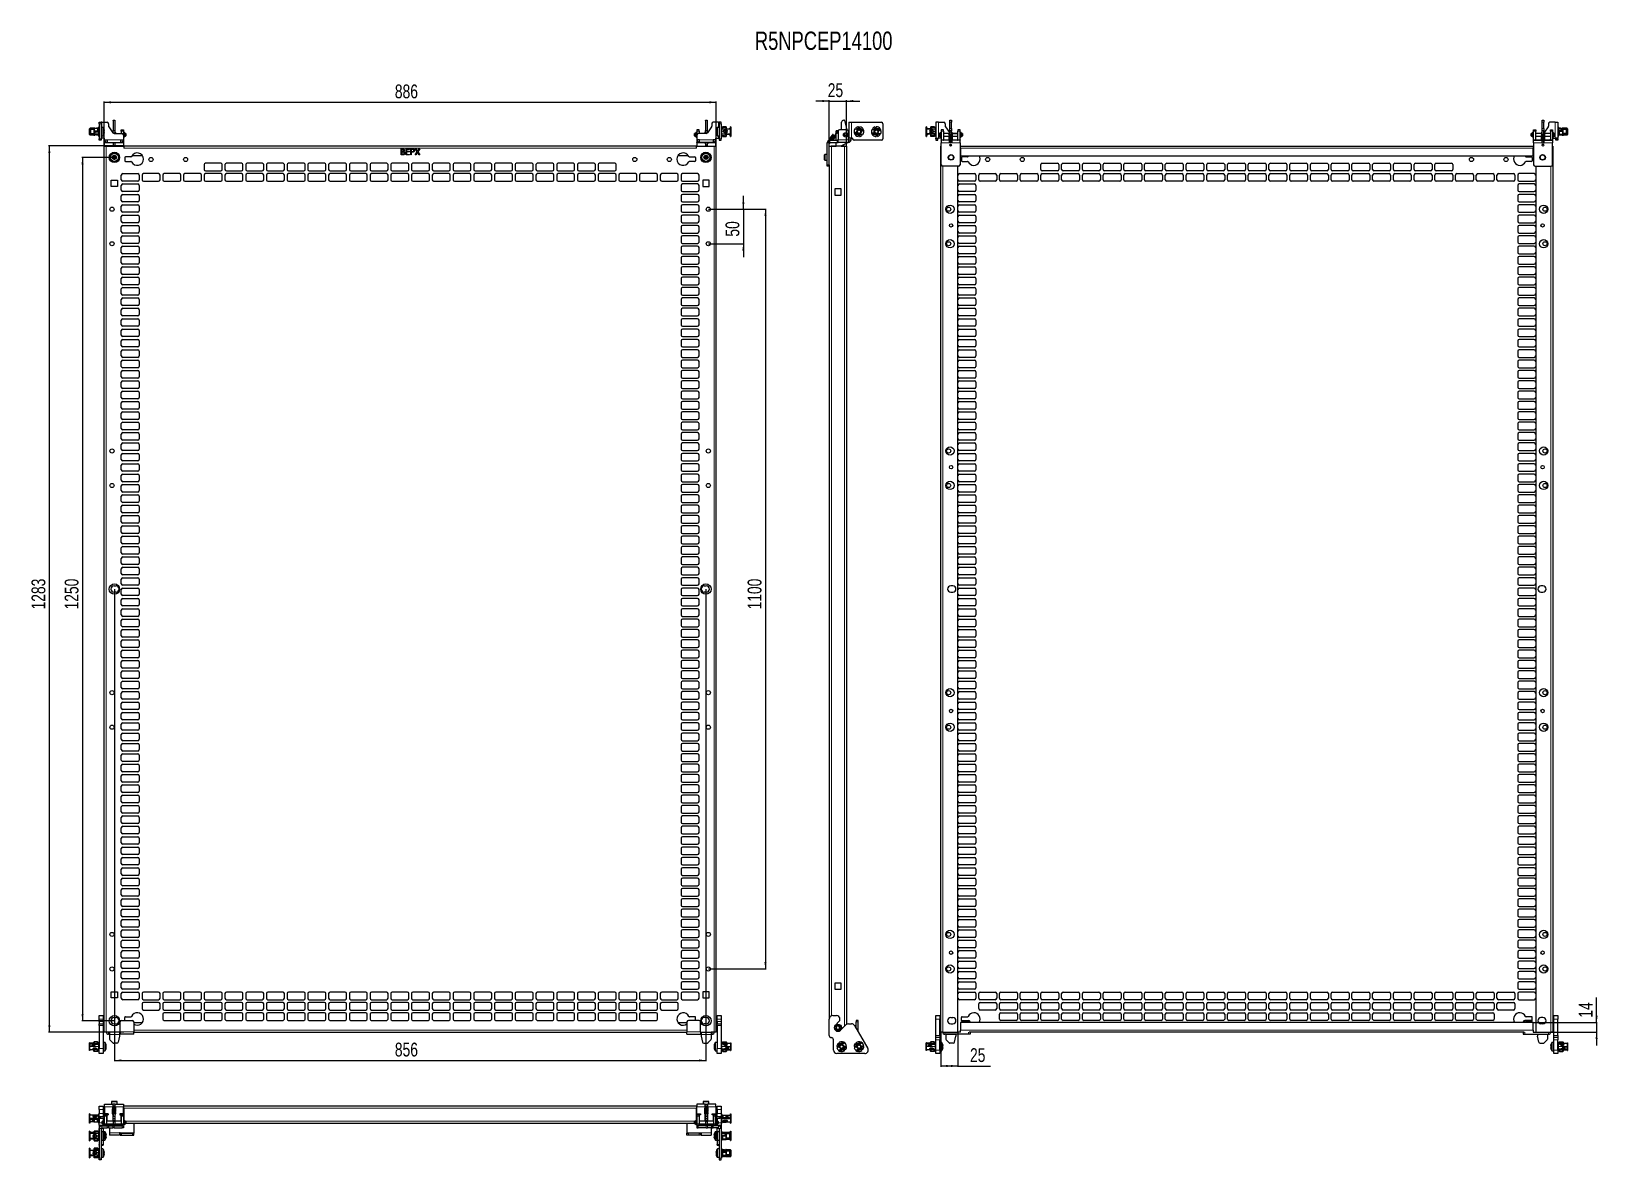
# Model space of a CAD drawing. Header units: millimetres. Extents: x -1035 to 1231, y 351 to 1984.
import ezdxf

# ---------------------------------------------------------------- set-up
doc = ezdxf.new("R2010")
doc.units = ezdxf.units.MM
doc.layers.add('FORMAT', color=7, linetype='Continuous')
doc.styles.add('SLDTEXTSTYLE0', font='TXT', dxfattribs={"width": 0.75})
doc.dimstyles.new('SLDDIMSTYLE0', dxfattribs={"dimtxt": 20, "dimasz": 10, "dimexe": 0, "dimexo": 0.0625, "dimgap": 5, "dimtad": 2, "dimdec": 1, "dimrnd": 1e-09, "dimzin": 12, "dimdsep": 46, "dimtxsty": 'SLDTEXTSTYLE0', "dimsah": 1, "dimcen": 0.09, "dimadec": 0, "dimazin": 3, "dimtfac": 1, "dimtofl": 0, "dimtmove": 0, "dimatfit": 3, "dimfxl": 0, "dimfrac": 2, "dimtolj": 1, "dimtzin": 12, "dimarcsym": 0})
doc.dimstyles.new('SLDDIMSTYLE1', dxfattribs={"dimtxt": 20, "dimasz": 10, "dimexe": 0, "dimexo": 0.0625, "dimgap": 5, "dimtad": 2, "dimdec": 1, "dimrnd": 1e-09, "dimzin": 12, "dimdsep": 46, "dimtxsty": 'SLDTEXTSTYLE0', "dimsah": 1, "dimcen": 0.09, "dimadec": 0, "dimazin": 3, "dimtfac": 1, "dimtmove": 0, "dimatfit": 0, "dimfxl": 0, "dimfrac": 2, "dimtolj": 1, "dimtzin": 12, "dimarcsym": 0})

msp = doc.modelspace()

# ---------------------------------------------------------------- texts
at = {"layer": 'FORMAT', "insert": (11.81, 1983.92), "char_height": 26.4583, "attachment_point": 1, "style": 'SLDTEXTSTYLE0'}
msp.add_mtext('R5NPCEP14100', dxfattribs=at)

# ---------------------------------------------------------------- blocks, each defined once
blk = doc.blocks.new('_D')
at = {"layer": 'FORMAT'}
for p, q in [((-901.5, 1818.3), (-1010.2, 1818.3)), ((-1009.2, 1818.3), (-1009.2, 535.2)), ((-901.5, 535.2), (-1010.2, 535.2))]:
    blk.add_line(p, q, dxfattribs=at)
for points in [[(-1009.2, 1818.3), (-1010.7, 1808.3), (-1007.6, 1808.3)], [(-1009.2, 535.2), (-1007.6, 545.2), (-1010.7, 545.2)]]:
    blk.add_solid(points, dxfattribs=at)
at = {"layer": 'FORMAT', "insert": (-1035, 1147.2), "char_height": 20, "attachment_point": 1, "rotation": 90, "style": 'SLDTEXTSTYLE0'}
blk.add_mtext('1283', dxfattribs=at)
blk = doc.blocks.new('_D_1')
at = {"layer": 'FORMAT'}
for p, q in [((-930, 1818.3), (-930, 1882.5)), ((-930, 1881.5), (-44, 1881.5)), ((-44, 1818.3), (-44, 1882.5))]:
    blk.add_line(p, q, dxfattribs=at)
for points in [[(-930, 1881.5), (-920, 1880), (-920, 1883.1)], [(-44, 1881.5), (-54, 1883.1), (-54, 1880)]]:
    blk.add_solid(points, dxfattribs=at)
at = {"layer": 'FORMAT', "insert": (-509.2, 1907.3), "char_height": 20, "attachment_point": 1, "style": 'SLDTEXTSTYLE0'}
blk.add_mtext('886', dxfattribs=at)
blk = doc.blocks.new('_D_2')
at = {"layer": 'FORMAT'}
for p, q in [((-55.5, 1726.7), (28.1, 1726.7)), ((27.1, 1726.7), (27.1, 626.7)), ((-55.5, 626.7), (28.1, 626.7))]:
    blk.add_line(p, q, dxfattribs=at)
for points in [[(27.1, 1726.7), (25.6, 1716.7), (28.7, 1716.7)], [(27.1, 626.7), (28.7, 636.7), (25.6, 636.7)]]:
    blk.add_solid(points, dxfattribs=at)
at = {"layer": 'FORMAT', "insert": (1.3, 1147.2), "char_height": 20, "attachment_point": 1, "rotation": 90, "style": 'SLDTEXTSTYLE0'}
blk.add_mtext('1100', dxfattribs=at)
blk = doc.blocks.new('_D_3')
at = {"layer": 'FORMAT'}
for p, q in [((-4.9, 1726.7), (-4.9, 1746)), ((-55.5, 1726.7), (-3.9, 1726.7)), ((-4.9, 1726.7), (-4.9, 1676.7)), ((-55.5, 1676.7), (-3.9, 1676.7)), ((-4.9, 1676.7), (-4.9, 1657.5))]:
    blk.add_line(p, q, dxfattribs=at)
for points in [[(-4.9, 1726.7), (-3.3, 1736.7), (-6.4, 1736.7)], [(-4.9, 1676.7), (-6.4, 1666.7), (-3.3, 1666.7)]]:
    blk.add_solid(points, dxfattribs=at)
at = {"layer": 'FORMAT', "insert": (-30.7, 1687), "char_height": 20, "attachment_point": 1, "rotation": 90, "style": 'SLDTEXTSTYLE0'}
blk.add_mtext('50', dxfattribs=at)
blk = doc.blocks.new('_D_4')
at = {"layer": 'FORMAT'}
for p, q in [((-915, 1176.7), (-915, 493.2)), ((-59, 1176.7), (-59, 493.2)), ((-915, 494.2), (-59, 494.2))]:
    blk.add_line(p, q, dxfattribs=at)
for points in [[(-915, 494.2), (-905, 492.7), (-905, 495.8)], [(-59, 494.2), (-69, 495.8), (-69, 492.7)]]:
    blk.add_solid(points, dxfattribs=at)
at = {"layer": 'FORMAT', "insert": (-509.2, 520), "char_height": 20, "attachment_point": 1, "style": 'SLDTEXTSTYLE0'}
blk.add_mtext('856', dxfattribs=at)
blk = doc.blocks.new('_D_5')
at = {"layer": 'FORMAT'}
for p, q in [((-915, 1801.7), (-962.2, 1801.7)), ((-961.2, 1801.7), (-961.2, 551.7)), ((-915, 551.7), (-962.2, 551.7))]:
    blk.add_line(p, q, dxfattribs=at)
for points in [[(-961.2, 1801.7), (-962.7, 1791.7), (-959.6, 1791.7)], [(-961.2, 551.7), (-959.6, 561.7), (-962.7, 561.7)]]:
    blk.add_solid(points, dxfattribs=at)
at = {"layer": 'FORMAT', "insert": (-987, 1147.2), "char_height": 20, "attachment_point": 1, "rotation": 90, "style": 'SLDTEXTSTYLE0'}
blk.add_mtext('1250', dxfattribs=at)
blk = doc.blocks.new('_D_6')
at = {"layer": 'FORMAT'}
for p, q in [((119.4, 1883.4), (100.2, 1883.4)), ((119.4, 1818.3), (119.4, 1884.4)), ((119.4, 1883.4), (144.4, 1883.4)), ((144.4, 1818.3), (144.4, 1884.4)), ((144.4, 1883.4), (163.7, 1883.4))]:
    blk.add_line(p, q, dxfattribs=at)
for points in [[(119.4, 1883.4), (109.4, 1884.9), (109.4, 1881.8)], [(144.4, 1883.4), (154.4, 1881.8), (154.4, 1884.9)]]:
    blk.add_solid(points, dxfattribs=at)
at = {"layer": 'FORMAT', "insert": (117.2, 1909.1), "char_height": 20, "attachment_point": 1, "style": 'SLDTEXTSTYLE0'}
blk.add_mtext('25', dxfattribs=at)
blk = doc.blocks.new('_D_7')
at = {"layer": 'FORMAT'}
for p, q in [((280.7, 535.2), (280.7, 485.2)), ((305.7, 535.2), (305.7, 485.2)), ((305.7, 486.2), (280.7, 486.2)), ((305.7, 486.2), (352.7, 486.2))]:
    blk.add_line(p, q, dxfattribs=at)
for points in [[(280.7, 486.2), (290.7, 484.7), (290.7, 487.8)], [(305.7, 486.2), (295.7, 487.8), (295.7, 484.7)]]:
    blk.add_solid(points, dxfattribs=at)
at = {"layer": 'FORMAT', "insert": (323.1, 512), "char_height": 20, "attachment_point": 1, "style": 'SLDTEXTSTYLE0'}
blk.add_mtext('25', dxfattribs=at)
blk = doc.blocks.new('_D_8')
at = {"layer": 'FORMAT'}
for p, q in [((1229.9, 549.2), (1229.9, 585.6)), ((1138.2, 549.2), (1230.9, 549.2)), ((1229.9, 549.2), (1229.9, 535.2)), ((1138.2, 535.2), (1230.9, 535.2)), ((1229.9, 535.2), (1229.9, 516))]:
    blk.add_line(p, q, dxfattribs=at)
for points in [[(1229.9, 549.2), (1231.4, 559.2), (1228.3, 559.2)], [(1229.9, 535.2), (1228.3, 525.2), (1231.4, 525.2)]]:
    blk.add_solid(points, dxfattribs=at)
at = {"layer": 'FORMAT', "insert": (1204.1, 556.1), "char_height": 20, "attachment_point": 1, "rotation": 90, "style": 'SLDTEXTSTYLE0'}
blk.add_mtext('14', dxfattribs=at)

# ---------------------------------------------------------------- dimensions: what is measured, and where the dimension line sits
at = {"layer": 'FORMAT'}
for base, p1, p2, angle, dimstyle, picture, middle in [((-44.03, 1881.54), (-930.03, 1818.24), (-44.03, 1818.24), 0, 'SLDDIMSTYLE0', '_D_1', (-487.03, 1881.54)), ((-1009.18, 535.23), (-901.53, 1818.25), (-901.53, 535.23), 90, 'SLDDIMSTYLE0', '_D', (-1009.18, 1176.74)), ((-961.18, 551.74), (-915.03, 1801.74), (-915.03, 551.74), 90, 'SLDDIMSTYLE0', '_D_5', (-961.18, 1176.74)), ((-4.88, 1676.74), (-55.53, 1726.74), (-55.53, 1676.74), 90, 'SLDDIMSTYLE1', '_D_3', (-4.88, 1701.74)), ((27.12, 626.74), (-55.53, 1726.74), (-55.53, 626.74), 90, 'SLDDIMSTYLE0', '_D_2', (27.12, 1176.74)), ((-59.03, 494.24), (-915.03, 1176.74), (-59.03, 1176.74), 0, 'SLDDIMSTYLE0', '_D_4', (-487.03, 494.24)), ((1229.87, 535.23), (1138.22, 549.23), (1138.22, 535.23), 90, 'SLDDIMSTYLE1', '_D_8', (1229.87, 570.86))]:
    dim = msp.add_linear_dim(base=base, p1=p1, p2=p2, angle=angle, dimstyle=dimstyle, dxfattribs=at)
    dim.commit()
    dim.dimension.update_dxf_attribs({"geometry": picture, "text_midpoint": middle, "dimtype": 160})
for base, p1, p2, dimstyle, picture, middle in [((144.44, 1883.36), (119.44, 1818.24), (144.44, 1818.24), 'SLDDIMSTYLE1', '_D_6', (131.94, 1883.36)), ((280.72, 486.24), (305.72, 535.24), (280.72, 535.24), 'SLDDIMSTYLE0', '_D_7', (337.9, 486.24))]:
    dim = msp.add_linear_dim(base=base, p1=p1, p2=p2, dimstyle=dimstyle, dxfattribs=at)
    dim.commit()
    dim.dimension.update_dxf_attribs({"geometry": picture, "text_midpoint": middle, "dimtype": 160})

# ---------------------------------------------------------------- linework, layer by layer
at = {"color": 7, "linetype": 'Continuous', "lineweight": 25}
for p, q in [((-951.03, 1842.35), (-951.03, 1843.19)), ((-951.03, 1842.35), (-950.53, 1842.35)), ((-951.03, 1840.92), (-951.03, 1842.35)), ((-950.53, 1840.92), (-951.03, 1840.92)), ((-951.03, 1840.69), (-951.03, 1840.92)), ((-951.03, 1836.4), (-951.03, 1840.69)), ((-950.53, 1840.69), (-951.03, 1840.69)), ((-950.53, 1836.4), (-951.03, 1836.4)), ((-951.03, 1834.89), (-951.03, 1836.4)), ((-950.53, 1842.35), (-950.53, 1840.92)), ((-950.53, 1840.92), (-950.53, 1840.69)), ((-950.53, 1840.69), (-950.53, 1836.4)), ((-945.63, 1843.89), (-950.33, 1843.89)), ((-948.33, 1842.9), (-950.33, 1842.9)), ((-950.33, 1841.68), (-950.33, 1841.47)), ((-949.83, 1841.3), (-950.33, 1841.3)), ((-950.33, 1841.3), (-950.33, 1841.07)), ((-950.33, 1841.07), (-949.83, 1841.07)), ((-950.33, 1840.89), (-950.33, 1840.46)), ((-950.03, 1840.46), (-950.33, 1840.46)), ((-950.33, 1840.46), (-950.33, 1840.32)), ((-950.33, 1840.32), (-950.03, 1840.32)), ((-950.33, 1837.77), (-950.03, 1837.77)), ((-950.33, 1837.02), (-950.03, 1837.02)), ((-950.33, 1836.41), (-950.33, 1837.02)), ((-950.33, 1836.41), (-944.73, 1836.41)), ((-944.73, 1836.11), (-950.33, 1836.11)), ((-950.03, 1836.54), (-950.03, 1841.07)), ((-950.03, 1836.54), (-949.89, 1836.41)), ((-949.83, 1841.07), (-949.83, 1841.3)), ((-949.53, 1841.43), (-949.53, 1836.41)), ((-944.43, 1842.04), (-948.85, 1842.04)), ((-948.33, 1842.5), (-948.33, 1842.9)), ((-944.43, 1842.9), (-948.33, 1842.9)), ((-948.33, 1842.5), (-944.43, 1842.5)), ((-944.53, 1844.07), (-945.63, 1843.88)), ((-945.63, 1843.89), (-945.63, 1843.89)), ((-945.63, 1843.86), (-945.63, 1843.89)), ((-941.83, 1843.78), (-945.13, 1843.78)), ((-944.73, 1836.41), (-943.57, 1838)), ((-943.57, 1837.7), (-944.73, 1836.11)), ((-944.73, 1836.41), (-944.73, 1836.11)), ((-944.43, 1843.36), (-944.31, 1843.6)), ((-944.43, 1839.76), (-944.43, 1843.36)), ((-944.43, 1839.76), (-944.31, 1839.63)), ((-944.43, 1838.57), (-944.43, 1839.76)), ((-944.43, 1838.57), (-944.31, 1838.43)), ((-944.43, 1836.82), (-944.43, 1838.57)), ((-944.31, 1843.6), (-944.31, 1839.63)), ((-939.23, 1843.6), (-944.31, 1843.6)), ((-939.23, 1839.63), (-944.31, 1839.63)), ((-944.31, 1839.63), (-944.31, 1838.43)), ((-943.08, 1838.43), (-944.31, 1838.43)), ((-944.31, 1838.43), (-944.31, 1836.98)), ((-943.1, 1843.83), (-943.02, 1843.78)), ((-940.82, 1839.09), (-941.66, 1838.98)), ((-938, 1843.89), (-940.65, 1843.89)), ((-939.23, 1839.1), (-940.63, 1839.1)), ((-940.63, 1838.89), (-938.48, 1838.89)), ((-939.23, 1839.63), (-939.23, 1843.6)), ((-939.23, 1843.6), (-939.03, 1843.46)), ((-939.23, 1839.63), (-939.03, 1839.71)), ((-939.23, 1839.1), (-939.23, 1839.63)), ((-939.03, 1839.18), (-939.23, 1839.1)), ((-939.03, 1843.46), (-939.03, 1839.71)), ((-937.73, 1842.9), (-939.03, 1842.9)), ((-939.03, 1842.5), (-937.73, 1842.5)), ((-939.03, 1839.71), (-939.03, 1839.18)), ((-938.48, 1839.19), (-939.03, 1839.19)), ((-937.98, 1843.89), (-937.73, 1843.89)), ((-937.83, 1842.5), (-937.83, 1838.84)), ((-937.53, 1842.04), (-937.83, 1842.04)), ((-937.53, 1838.89), (-937.83, 1838.84)), ((-937.73, 1838.6), (-937.73, 1838.29)), ((-937.73, 1838.29), (-937.73, 1836.11)), ((-937.53, 1836.35), (-937.53, 1846.14)), ((-937.03, 1846.14), (-937.53, 1846.14)), ((-937.53, 1836.35), (-937.03, 1836.35)), ((-937.03, 1852.54), (-934.03, 1852.54)), ((-937.03, 1850.54), (-937.03, 1852.54)), ((-937.03, 1850.54), (-937.03, 1828.54)), ((-937.03, 1836.04), (-937.03, 1836.04)), ((-934.03, 1852.54), (-934.03, 1850.54)), ((-933.23, 1852.54), (-934.03, 1852.54)), ((-934.03, 1850.54), (-934.03, 1828.54)), ((-931.7, 1845.04), (-934.03, 1845.04)), ((-933.23, 1852.54), (-925.53, 1852.54)), ((-923.53, 1850.54), (-923.53, 1847.17)), ((-923.16, 1846.03), (-917.12, 1837.4)), ((-916.63, 1855.54), (-914.63, 1855.54)), ((-916.63, 1855.17), (-916.63, 1855.54)), ((-916.63, 1855.17), (-916.63, 1840.54)), ((-916.63, 1840.54), (-914.63, 1840.54)), ((-916.63, 1837.04), (-916.63, 1840.54)), ((-914.63, 1837.04), (-916.63, 1837.04)), ((-916.63, 1837.04), (-916.63, 1836.9)), ((-915.48, 1836.54), (-904.03, 1836.54)), ((-914.63, 1855.54), (-914.63, 1855.17)), ((-914.63, 1855.17), (-914.63, 1840.54)), ((-914.63, 1840.54), (-914.63, 1837.04)), ((-914.63, 1837.04), (-914.63, 1836.54)), ((-913.7, 1837.02), (-913.7, 1836.54)), ((-913.7, 1837.02), (-913.7, 1837.01)), ((-913.1, 1836.54), (-913.1, 1837.03)), ((-905.03, 1841.54), (-902.03, 1841.54)), ((-905.03, 1839.54), (-905.03, 1841.54)), ((-905.03, 1839.54), (-905.03, 1836.54)), ((-902.03, 1841.54), (-902.03, 1839.54)), ((-902.03, 1839.54), (-902.03, 1834.54)), ((-901.99, 1836.44), (-902.03, 1836.44)), ((-901.99, 1836.95), (-901.99, 1834.22)), ((-900.09, 1834.22), (-900.09, 1836.95)), ((-899.08, 1836.44), (-900.09, 1836.44)), ((-898.58, 1836.16), (-899.08, 1836.44)), ((-899.08, 1832.64), (-899.08, 1836.44)), ((-898.58, 1836.16), (-898.58, 1832.93)), ((-74.88, 1836.44), (-75.38, 1836.16)), ((-75.38, 1832.93), (-75.38, 1836.16)), ((-73.93, 1836.44), (-74.88, 1836.44)), ((-74.88, 1836.44), (-74.88, 1832.64)), ((-73.93, 1836.92), (-73.93, 1835.54)), ((-69.03, 1841.54), (-72.03, 1841.54)), ((-72.03, 1841.54), (-72.03, 1839.54)), ((-72.03, 1839.54), (-72.03, 1834.54)), ((-72.03, 1835.54), (-72.03, 1836.92)), ((-72.03, 1836.44), (-72.03, 1836.44)), ((-58.57, 1836.54), (-70.03, 1836.54)), ((-69.03, 1839.54), (-69.03, 1841.54)), ((-69.03, 1839.54), (-69.03, 1836.54)), ((-60.99, 1836.64), (-60.99, 1836.54)), ((-60.39, 1836.54), (-60.39, 1836.65)), ((-59.43, 1855.54), (-57.43, 1855.54)), ((-59.43, 1855.17), (-59.43, 1855.54)), ((-59.43, 1855.17), (-59.43, 1840.54)), ((-59.43, 1840.54), (-57.43, 1840.54)), ((-59.43, 1837.04), (-59.43, 1840.54)), ((-57.43, 1837.04), (-59.43, 1837.04)), ((-59.43, 1837.04), (-59.43, 1836.54)), ((-57.43, 1855.54), (-57.43, 1855.17)), ((-57.43, 1855.17), (-57.43, 1840.54)), ((-57.43, 1840.54), (-57.43, 1837.04)), ((-57.43, 1837.04), (-57.43, 1836.9)), ((-50.89, 1846.03), (-56.93, 1837.4)), ((-50.53, 1850.54), (-50.53, 1847.17)), ((-40.83, 1852.54), (-48.53, 1852.54)), ((-44.42, 1837.19), (-44.45, 1837.19)), ((-40.03, 1845.04), (-42.35, 1845.04)), ((-40.83, 1852.54), (-40.03, 1852.54)), ((-40.03, 1852.54), (-40.03, 1850.54)), ((-37.03, 1852.54), (-40.03, 1852.54)), ((-40.03, 1850.54), (-40.03, 1828.54)), ((-37.03, 1850.54), (-37.03, 1852.54)), ((-37.03, 1850.54), (-37.03, 1828.54)), ((-36.53, 1846.14), (-37.03, 1846.14)), ((-37.03, 1840.91), (-36.53, 1840.91)), ((-37.03, 1839.07), (-36.53, 1839.07)), ((-36.53, 1846.14), (-36.53, 1840.91)), ((-36.53, 1840.37), (-36.53, 1840.91)), ((-36.53, 1839.07), (-36.53, 1834.74)), ((-36.5, 1836.04), (-36.33, 1836.04)), ((-36.48, 1842.96), (-36.29, 1842.9)), ((-36.33, 1844.17), (-36.33, 1844.49)), ((-36.33, 1843.87), (-36.33, 1844.17)), ((-36.33, 1843.87), (-36.33, 1843.48)), ((-36.33, 1842.9), (-25.73, 1842.9)), ((-36.08, 1840.32), (-36.33, 1840.32)), ((-36.08, 1840.19), (-36.33, 1840.19)), ((-36.08, 1839.06), (-36.33, 1839.06)), ((-36.33, 1833.92), (-36.33, 1836.11)), ((-35.03, 1843.19), (-36.23, 1843.19)), ((-36.23, 1842.9), (-36.23, 1843.19)), ((-36.23, 1839.06), (-36.23, 1840.19)), ((-35.03, 1844.99), (-35.58, 1844.99)), ((-35.03, 1844.77), (-35.58, 1844.77)), ((-35.58, 1844.46), (-35.03, 1844.46)), ((-35.53, 1839.78), (-35.53, 1839.61)), ((-34.83, 1846.04), (-35.03, 1845.93)), ((-35.03, 1845.31), (-35.03, 1845.93)), ((-34.83, 1845.38), (-35.03, 1845.31)), ((-35.03, 1842.9), (-35.03, 1845.31)), ((-29.74, 1846.04), (-34.83, 1846.04)), ((-34.83, 1846.04), (-34.83, 1845.38)), ((-34.83, 1845.38), (-34.83, 1842.9)), ((-34.83, 1845.38), (-29.74, 1845.38)), ((-33.43, 1840.17), (-33.43, 1839.22)), ((-32.23, 1841.3), (-28.93, 1841.3)), ((-28.93, 1841.07), (-32.23, 1841.07)), ((-28.93, 1838.12), (-32.23, 1838.12)), ((-32.23, 1838.01), (-28.93, 1838.01)), ((-31.35, 1839.63), (-31.35, 1839.67)), ((-31.03, 1839.18), (-30.78, 1839.12)), ((-30.7, 1839.11), (-30.78, 1839.13)), ((-30.48, 1834.51), (-29.33, 1836.11)), ((-29.63, 1845.84), (-29.74, 1846.04)), ((-29.74, 1845.38), (-29.74, 1846.04)), ((-29.74, 1842.9), (-29.74, 1845.38)), ((-29.63, 1845.26), (-29.74, 1845.38)), ((-29.74, 1840.41), (-29.74, 1841.07)), ((-29.74, 1838.12), (-29.74, 1839.04)), ((-29.63, 1845.84), (-29.63, 1845.26)), ((-29.63, 1845.26), (-29.63, 1842.9)), ((-29.63, 1843), (-29.55, 1842.9)), ((-29.63, 1841.07), (-29.63, 1840.42)), ((-29.63, 1839.03), (-29.63, 1838.12)), ((-29.37, 1836.04), (-24.53, 1836.04)), ((-29.33, 1836.11), (-23.73, 1836.11)), ((-28.43, 1840.84), (-28.43, 1840.48)), ((-28.43, 1838.89), (-28.43, 1840.48)), ((-28.43, 1838.89), (-28.43, 1838.51)), ((-25.73, 1842.9), (-23.73, 1842.9)), ((-24.53, 1836.04), (-24.46, 1836.11)), ((-24.53, 1836.04), (-24.53, 1836.11)), ((-24.23, 1843.78), (-23.73, 1843.78)), ((-23.03, 1846.04), (-23.53, 1846.04)), ((-23.53, 1846.04), (-23.53, 1846.04)), ((-23.53, 1846.04), (-23.03, 1846.04)), ((-23.53, 1843.11), (-23.53, 1846.04)), ((-23.53, 1843.11), (-23.03, 1843.11)), ((-23.53, 1842.88), (-23.53, 1843.11)), ((-23.53, 1833.5), (-23.53, 1836.12)), ((-23.05, 1836.43), (-23.03, 1836.43)), ((-23.03, 1846.04), (-23.03, 1846.04)), ((-23.03, 1846.04), (-23.03, 1843.11)), ((-23.03, 1843.11), (-23.03, 1842.35)), ((-23.03, 1842.35), (-23.03, 1836.53)), ((-23.03, 1836.53), (-23.03, 1836.43)), ((-23.03, 1836.43), (-23.03, 1833.5)), ((129.8, 1837.07), (127.01, 1833.53)), ((127.48, 1833.16), (130.27, 1836.69)), ((129.64, 1837.18), (128.43, 1835.64)), ((129.64, 1836.87), (129.64, 1840.04)), ((130.14, 1840.54), (132.41, 1840.54)), ((130.27, 1836.69), (130.27, 1836.69)), ((132.14, 1839.54), (132.14, 1827.34)), ((145.14, 1841.54), (134.14, 1841.54)), ((137.33, 1843.54), (137.33, 1852.54)), ((140.33, 1855.54), (140.95, 1855.54)), ((141.43, 1855.17), (145.1, 1841.54)), ((147.14, 1827.34), (147.14, 1839.54)), ((147.94, 1852.54), (147.94, 1829.54)), ((147.94, 1852.54), (151.74, 1852.54)), ((151.74, 1852.54), (194.94, 1852.54)), ((155.45, 1838.69), (158.46, 1837.88)), ((158.67, 1836.04), (156.38, 1835.55)), ((156.48, 1835.78), (158.55, 1836.22)), ((156.61, 1842.83), (156.49, 1842.91)), ((159.57, 1842.04), (156.56, 1842.84)), ((159.06, 1842.8), (157.69, 1844.32)), ((157.81, 1837.62), (158.28, 1837.77)), ((158.76, 1842.25), (159.2, 1842.65)), ((158.84, 1835.8), (159.36, 1836.27)), ((159.06, 1842.8), (159.2, 1842.65)), ((159.07, 1836.33), (159.27, 1836.37)), ((159.2, 1842.65), (159.67, 1842.13)), ((159.25, 1836.17), (159.2, 1836.15)), ((159.53, 1842.28), (159.34, 1842.1)), ((162.04, 1844.14), (161.88, 1846.12)), ((163.32, 1844.1), (162.09, 1844.17)), ((163.37, 1844.07), (163.74, 1846.03)), ((165.32, 1836.05), (168.32, 1835.25)), ((166.05, 1842.29), (165.53, 1841.82)), ((165.82, 1841.76), (165.62, 1841.71)), ((165.64, 1841.92), (165.69, 1841.93)), ((166.2, 1842.42), (166.05, 1842.29)), ((166.2, 1842.42), (166.47, 1842.1)), ((166.21, 1842.04), (168.51, 1842.53)), ((168.41, 1842.31), (166.34, 1841.87)), ((169.44, 1839.4), (166.43, 1840.2)), ((167.08, 1840.46), (166.6, 1840.32)), ((168.41, 1842.31), (168.51, 1842.53)), ((180.64, 1837.4), (183.74, 1837.17)), ((181.01, 1841.68), (180.87, 1841.74)), ((184.07, 1841.45), (180.96, 1841.69)), ((183.43, 1842.1), (181.8, 1843.35)), ((183.15, 1836.79), (183.59, 1837.02)), ((183.23, 1841.52), (183.59, 1841.98)), ((183.43, 1842.1), (183.59, 1841.98)), ((183.59, 1841.98), (184.14, 1841.56)), ((183.98, 1841.68), (183.83, 1841.47)), ((184.07, 1841.61), (183.92, 1841.46)), ((186.1, 1843.98), (185.58, 1845.9)), ((187.37, 1844.18), (186.15, 1844.01)), ((187.43, 1844.16), (187.42, 1846.14)), ((190.38, 1842.9), (189.96, 1842.35)), ((190.05, 1842.47), (190.1, 1842.49)), ((190.25, 1842.33), (190.07, 1842.26)), ((190.5, 1843.06), (190.38, 1842.9)), ((190.5, 1843.06), (190.83, 1842.79)), ((190.59, 1842.69), (192.76, 1843.6)), ((192.7, 1843.36), (190.74, 1842.54)), ((191.3, 1836.11), (190.75, 1836.53)), ((190.82, 1836.63), (193.93, 1836.4)), ((190.82, 1836.47), (190.97, 1836.62)), ((190.91, 1836.41), (191.06, 1836.62)), ((194.25, 1840.69), (191.14, 1840.92)), ((191.74, 1841.3), (191.3, 1841.07)), ((191.66, 1836.57), (191.3, 1836.11)), ((191.46, 1835.98), (191.3, 1836.11)), ((192.7, 1843.36), (192.76, 1843.6)), ((193.88, 1836.41), (194.01, 1836.35)), ((196.94, 1850.54), (196.94, 1828.54)), ((260.22, 1846.04), (259.72, 1846.04)), ((259.72, 1845.29), (259.72, 1846.04)), ((260.22, 1845.29), (259.72, 1845.29)), ((259.72, 1842.21), (259.72, 1845.29)), ((259.73, 1842.21), (259.72, 1842.21)), ((259.72, 1842.13), (259.72, 1842.21)), ((259.72, 1836.27), (259.72, 1842.13)), ((259.72, 1835.2), (259.72, 1836.27)), ((260.22, 1846.04), (260.22, 1845.29)), ((260.22, 1845.29), (260.22, 1842.63)), ((260.92, 1843.78), (260.42, 1843.78)), ((260.92, 1843.51), (260.42, 1843.51)), ((260.42, 1843.51), (260.42, 1843.05)), ((260.42, 1843.05), (260.92, 1843.05)), ((266.02, 1842.65), (260.42, 1842.65)), ((260.92, 1843.05), (260.92, 1843.51)), ((262.42, 1842.65), (262.42, 1842.9)), ((266.24, 1842.9), (262.42, 1842.9)), ((265.12, 1840.09), (265.12, 1840.47)), ((265.12, 1840.09), (265.12, 1838.49)), ((265.12, 1838.11), (265.12, 1838.49)), ((268.92, 1840.94), (265.62, 1840.94)), ((265.62, 1840.74), (268.92, 1840.74)), ((265.62, 1837.77), (268.92, 1837.77)), ((268.92, 1837.62), (265.62, 1837.62)), ((267.18, 1843.99), (266.02, 1842.65)), ((266.44, 1846.04), (266.32, 1845.84)), ((266.32, 1845.84), (266.44, 1846.04)), ((266.32, 1843), (266.32, 1845.84)), ((266.32, 1840.01), (266.32, 1840.74)), ((266.32, 1837.77), (266.32, 1838.6)), ((266.44, 1846.04), (266.44, 1843.13)), ((271.52, 1846.04), (266.44, 1846.04)), ((266.44, 1840.74), (266.44, 1840)), ((266.44, 1838.62), (266.44, 1837.77)), ((267.41, 1838.75), (267.46, 1838.76)), ((268.05, 1839.3), (268.05, 1839.26)), ((270.12, 1844.99), (272.27, 1844.99)), ((270.12, 1838.82), (270.12, 1839.77)), ((271.72, 1845.93), (271.52, 1846.04)), ((271.52, 1844.99), (271.52, 1846.04)), ((271.52, 1846.04), (271.72, 1845.93)), ((271.72, 1845.93), (271.72, 1844.99)), ((272.22, 1839.21), (272.22, 1839.38)), ((272.77, 1839.93), (273.02, 1839.93)), ((272.77, 1839.84), (273.02, 1839.84)), ((272.77, 1838.7), (273.02, 1838.7)), ((272.77, 1838.66), (273.02, 1838.66)), ((272.92, 1839.84), (272.92, 1838.7)), ((273.02, 1844.49), (273.02, 1842.65)), ((273.22, 1842.88), (273.07, 1842.85)), ((273.72, 1846.14), (273.22, 1846.14)), ((273.22, 1845.37), (273.22, 1846.14)), ((273.22, 1844.32), (273.22, 1845.37)), ((273.22, 1845.37), (273.72, 1845.37)), ((273.22, 1840.34), (273.22, 1844.32)), ((273.22, 1844.32), (273.72, 1844.32)), ((273.72, 1840.34), (273.22, 1840.34)), ((273.22, 1839.96), (273.22, 1840.34)), ((273.22, 1838.65), (273.22, 1838.48)), ((273.22, 1831.94), (273.22, 1838.48)), ((273.72, 1838.48), (273.22, 1838.48)), ((277.52, 1852.54), (273.72, 1852.54)), ((273.72, 1852.54), (273.72, 1829.54)), ((277.52, 1852.54), (285.22, 1852.54)), ((278.57, 1836.44), (278.07, 1836.16)), ((278.07, 1832.93), (278.07, 1836.16)), ((279.62, 1836.44), (278.57, 1836.44)), ((278.57, 1836.44), (278.57, 1832.64)), ((279.62, 1836.57), (279.62, 1831.87)), ((284.52, 1841.54), (281.52, 1841.54)), ((281.52, 1841.54), (281.52, 1839.54)), ((281.52, 1839.54), (281.52, 1827.34)), ((284.52, 1839.54), (284.52, 1841.54)), ((284.52, 1839.54), (284.52, 1827.34)), ((292.69, 1836.44), (284.52, 1836.44)), ((287.22, 1850.54), (287.22, 1847.17)), ((287.58, 1846.03), (293.22, 1837.97)), ((292.69, 1836.78), (292.67, 1835.17)), ((293.27, 1835.17), (293.29, 1836.77)), ((294.12, 1836.44), (293.29, 1836.44)), ((294.12, 1855.54), (296.12, 1855.54)), ((294.12, 1852.54), (294.12, 1855.54)), ((294.12, 1843.54), (294.12, 1852.54)), ((294.12, 1840.54), (294.12, 1843.54)), ((294.12, 1840.54), (296.12, 1840.54)), ((294.12, 1840.04), (294.12, 1840.54)), ((294.12, 1834.36), (294.12, 1840.04)), ((296.12, 1855.54), (296.12, 1852.54)), ((296.12, 1843.54), (296.12, 1852.54)), ((296.12, 1843.54), (296.12, 1840.54)), ((296.12, 1840.54), (296.12, 1840.04)), ((296.12, 1834.45), (296.12, 1840.04)), ((296.12, 1836.54), (297.09, 1836.54)), ((297.09, 1836.44), (296.12, 1836.44)), ((297.09, 1836.65), (297.05, 1834)), ((297.65, 1833.39), (297.69, 1836.64)), ((297.69, 1836.54), (305.72, 1836.54)), ((305.72, 1836.44), (297.69, 1836.44)), ((305.72, 1841.54), (305.72, 1839.54)), ((308.72, 1841.54), (305.72, 1841.54)), ((305.72, 1827.34), (305.72, 1839.54)), ((308.72, 1839.54), (308.72, 1841.54)), ((308.72, 1827.34), (308.72, 1839.54)), ((308.72, 1836.92), (308.72, 1832.22)), ((308.72, 1836.44), (308.72, 1836.44)), ((310.62, 1832.22), (310.62, 1836.92)), ((311.57, 1836.44), (310.62, 1836.44)), ((312.07, 1836.16), (311.57, 1836.44)), ((311.57, 1832.64), (311.57, 1836.44)), ((312.07, 1836.16), (312.07, 1832.93)), ((1135.77, 1836.44), (1135.27, 1836.16)), ((1135.27, 1832.93), (1135.27, 1836.16)), ((1136.78, 1836.44), (1135.77, 1836.44)), ((1135.77, 1836.44), (1135.77, 1832.64)), ((1136.78, 1836.95), (1136.78, 1832.25)), ((1138.68, 1832.25), (1138.68, 1836.95)), ((1138.72, 1836.44), (1138.68, 1836.44)), ((1138.72, 1841.54), (1141.72, 1841.54)), ((1138.72, 1839.54), (1138.72, 1841.54)), ((1138.72, 1827.34), (1138.72, 1839.54)), ((1141.72, 1841.54), (1141.72, 1839.54)), ((1141.72, 1827.34), (1141.72, 1839.54)), ((1149.79, 1836.54), (1141.72, 1836.54)), ((1149.79, 1836.44), (1141.72, 1836.44)), ((1149.8, 1837.03), (1149.78, 1835.46)), ((1150.38, 1835.45), (1150.4, 1837.02)), ((1151.32, 1836.54), (1150.39, 1836.54)), ((1151.32, 1836.44), (1150.39, 1836.44)), ((1151.32, 1855.54), (1153.32, 1855.54)), ((1151.32, 1852.54), (1151.32, 1855.54)), ((1151.32, 1843.54), (1151.32, 1852.54)), ((1151.32, 1840.54), (1151.32, 1843.54)), ((1151.32, 1840.54), (1153.32, 1840.54)), ((1151.32, 1840.04), (1151.32, 1840.54)), ((1151.32, 1834.79), (1151.32, 1840.04)), ((1153.32, 1855.54), (1153.32, 1852.54)), ((1153.32, 1843.54), (1153.32, 1852.54)), ((1153.32, 1843.54), (1153.32, 1840.54)), ((1153.32, 1840.54), (1153.32, 1840.04)), ((1153.32, 1834.83), (1153.32, 1840.04)), ((1154.19, 1836.44), (1153.32, 1836.44)), ((1153.94, 1837.57), (1153.82, 1837.4)), ((1154.19, 1836.88), (1154.17, 1834.38)), ((1159.86, 1846.03), (1154.3, 1838.08)), ((1154.76, 1833.5), (1154.79, 1836.88)), ((1162.92, 1836.44), (1154.79, 1836.44)), ((1160.22, 1850.54), (1160.22, 1847.17)), ((1169.92, 1852.54), (1162.22, 1852.54)), ((1162.92, 1841.54), (1165.92, 1841.54)), ((1162.92, 1839.54), (1162.92, 1841.54)), ((1162.92, 1839.54), (1162.92, 1827.34)), ((1165.92, 1841.54), (1165.92, 1839.54)), ((1165.92, 1839.54), (1165.92, 1827.34)), ((1165.97, 1836.44), (1165.92, 1836.44)), ((1165.97, 1836.74), (1165.97, 1832.04)), ((1167.87, 1832.04), (1167.87, 1836.74)), ((1168.77, 1836.44), (1167.87, 1836.44)), ((1169.27, 1836.16), (1168.77, 1836.44)), ((1168.77, 1832.64), (1168.77, 1836.44)), ((1169.27, 1836.16), (1169.27, 1832.93)), ((1169.92, 1852.54), (1173.72, 1852.54)), ((1173.72, 1852.54), (1173.72, 1829.54)), ((1173.72, 1846.14), (1174.22, 1846.14)), ((1173.72, 1846.12), (1174.22, 1846.12)), ((1174.22, 1844.32), (1173.72, 1844.32)), ((1174.22, 1842.91), (1173.72, 1842.91)), ((1174.22, 1846.12), (1174.22, 1846.14)), ((1174.22, 1846.12), (1174.22, 1844.32)), ((1174.22, 1842.91), (1174.22, 1844.32)), ((1174.22, 1842.91), (1174.22, 1832.06)), ((1174.42, 1842.04), (1174.22, 1842.04)), ((1174.22, 1839.96), (1174.52, 1839.99)), ((1174.67, 1843.89), (1174.42, 1843.89)), ((1174.67, 1843.88), (1174.42, 1843.88)), ((1174.42, 1840.81), (1174.42, 1842.65)), ((1174.42, 1840.44), (1174.42, 1840.81)), ((1175.72, 1836.13), (1174.42, 1836.13)), ((1174.69, 1840.06), (1174.52, 1840.02)), ((1174.52, 1836.13), (1174.52, 1840.02)), ((1175.19, 1843.89), (1174.7, 1843.89)), ((1177.32, 1840.3), (1175.17, 1840.3)), ((1175.17, 1839.93), (1175.72, 1839.93)), ((1177.32, 1843.89), (1175.19, 1843.89)), ((1175.72, 1839.95), (1175.92, 1840.05)), ((1175.72, 1839.66), (1175.72, 1839.95)), ((1175.72, 1839.66), (1175.92, 1839.76)), ((1175.72, 1835.68), (1175.72, 1839.66)), ((1175.92, 1840.05), (1175.92, 1839.76)), ((1175.92, 1840.05), (1177.32, 1840.05)), ((1175.92, 1839.76), (1175.92, 1835.55)), ((1175.92, 1839.76), (1181, 1839.76)), ((1177.35, 1843.89), (1177.32, 1843.89)), ((1177.32, 1843.89), (1177.35, 1843.89)), ((1177.32, 1843.89), (1177.32, 1843.89)), ((1177.52, 1840.05), (1178.36, 1840.11)), ((1178.52, 1843.78), (1179.72, 1843.78)), ((1178.52, 1843.68), (1181.82, 1843.68)), ((1179.41, 1840.41), (1181, 1840.41)), ((1180.27, 1841.31), (1181.42, 1842.65)), ((1181.42, 1842.28), (1180.27, 1840.94)), ((1181, 1840.41), (1181, 1841.79)), ((1181, 1839.76), (1181, 1840.41)), ((1181, 1840.41), (1181.12, 1840.24)), ((1181, 1835.55), (1181, 1839.76)), ((1181, 1839.76), (1181.12, 1839.59)), ((1181.12, 1841.96), (1181.12, 1840.24)), ((1181.12, 1840.24), (1181.12, 1839.59)), ((1181.12, 1839.59), (1181.12, 1835.78)), ((1185.02, 1836.13), (1181.12, 1836.13)), ((1186.22, 1842.04), (1181.22, 1842.04)), ((1181.38, 1844.04), (1181.23, 1844.07)), ((1181.42, 1842.28), (1181.42, 1842.65)), ((1181.42, 1842.65), (1187.02, 1842.65)), ((1187.02, 1842.28), (1181.42, 1842.28)), ((1187.02, 1843.89), (1182.32, 1843.89)), ((1182.32, 1843.86), (1182.32, 1843.89)), ((1182.32, 1843.86), (1182.32, 1843.8)), ((1185.02, 1836.13), (1185.02, 1835.8)), ((1186.72, 1841.54), (1186.22, 1842.04)), ((1186.22, 1837.41), (1186.22, 1842.04)), ((1187.02, 1840.32), (1186.52, 1840.32)), ((1186.52, 1837.77), (1186.52, 1837.62)), ((1187.02, 1837.77), (1186.52, 1837.77)), ((1186.52, 1837.62), (1187.02, 1837.62)), ((1186.72, 1841.54), (1186.72, 1837.74)), ((1187.02, 1841.68), (1187.02, 1841.07)), ((1187.02, 1837.62), (1187.02, 1837.77)), ((1187.02, 1836.13), (1187.02, 1836.79)), ((1187.22, 1842.84), (1187.72, 1842.84)), ((1187.22, 1838.69), (1187.22, 1842.84)), ((1187.22, 1838.69), (1187.72, 1838.69)), ((1187.22, 1837.88), (1187.22, 1838.69)), ((1187.22, 1837.88), (1187.72, 1837.88)), ((1187.22, 1836.27), (1187.22, 1837.88)), ((1187.72, 1836.27), (1187.22, 1836.27)), ((1187.72, 1843.19), (1187.72, 1842.84)), ((1187.72, 1842.84), (1187.72, 1838.69)), ((1187.72, 1838.69), (1187.72, 1837.88)), ((1187.72, 1837.88), (1187.72, 1836.27)), ((1187.72, 1836.27), (1187.72, 1834.89)), ((-950.33, 1834.19), (-945.63, 1834.19)), ((-945.63, 1834.41), (-945.63, 1834.54)), ((-945.63, 1834.41), (-945.63, 1834.19)), ((-945.63, 1834.21), (-944.53, 1834.02)), ((-941.83, 1834.75), (-945.13, 1834.75)), ((-941.83, 1834.31), (-943.02, 1834.31)), ((-942.7, 1834.56), (-942.81, 1834.75)), ((-942.7, 1834.55), (-942.7, 1834.55)), ((-940.63, 1834.2), (-940.65, 1834.2)), ((-940.65, 1834.19), (-938, 1834.19)), ((-940.63, 1834.2), (-940.63, 1834.33)), ((-938.53, 1834.23), (-938.53, 1834.25)), ((-937.98, 1834.36), (-937.73, 1834.36)), ((-937.98, 1834.19), (-937.73, 1834.19)), ((-937.53, 1835.98), (-937.53, 1834.74)), ((-937.53, 1834.74), (-937.03, 1834.74)), ((-937.53, 1832.19), (-937.53, 1834.74)), ((-937.03, 1832.19), (-937.53, 1832.19)), ((-937.53, 1832.19), (-937.53, 1831.94)), ((-937.03, 1831.94), (-937.53, 1831.94)), ((-937.03, 1826.54), (-937.03, 1828.54)), ((-934.03, 1826.54), (-937.03, 1826.54)), ((-934.03, 1833.04), (-931.7, 1833.04)), ((-934.03, 1829.54), (-933.23, 1829.54)), ((-934.03, 1828.54), (-934.03, 1826.54)), ((-929.23, 1829.54), (-933.23, 1829.54)), ((-930.03, 535.24), (-930.03, 1818.24)), ((-930.03, 1818.24), (-926.93, 1818.24)), ((-929.23, 1827.34), (-929.23, 1829.54)), ((-929.23, 1827.34), (-925.43, 1827.34)), ((-929.23, 1826.54), (-929.23, 1823.54)), ((-929.14, 1826.54), (-929.23, 1826.54)), ((-929.23, 1823.54), (-925.43, 1823.54)), ((-929.23, 1823.54), (-929.23, 1822.74)), ((-929.23, 1818.24), (-929.23, 1822.74)), ((-926.93, 1818.24), (-901.53, 1818.24)), ((-925.43, 1827.34), (-925.43, 1823.54)), ((-925.43, 1823.54), (-917.13, 1823.54)), ((-917.13, 1823.54), (-914.13, 1823.54)), ((-917.13, 1822.74), (-917.13, 1823.54)), ((-917.13, 1822.74), (-916.63, 1822.74)), ((-916.63, 1823.54), (-916.63, 1818.24)), ((-914.63, 1823.54), (-914.63, 1818.24)), ((-914.63, 1822.74), (-914.13, 1822.74)), ((-914.13, 1823.54), (-905.83, 1823.54)), ((-914.13, 1823.54), (-914.13, 1822.74)), ((-905.83, 1827.34), (-902.03, 1827.34)), ((-905.83, 1823.54), (-905.83, 1827.34)), ((-905.83, 1823.54), (-902.03, 1823.54)), ((-902.03, 1826.54), (-902.11, 1826.54)), ((-902.03, 1834.54), (-902.03, 1827.34)), ((-902.03, 1832.64), (-901.99, 1832.64)), ((-902.03, 1826.54), (-902.03, 1823.54)), ((-902.03, 1822.74), (-902.03, 1823.54)), ((-902.03, 1822.74), (-902.03, 1818.24)), ((-901.99, 1834.22), (-901.99, 1832.25)), ((-901.53, 1818.24), (-901.53, 1818.25)), ((-72.53, 1818.25), (-901.53, 1818.25)), ((-901.53, 1818.24), (-901.53, 1815.15)), ((-900.09, 1832.25), (-900.09, 1834.22)), ((-900.09, 1832.64), (-899.08, 1832.64)), ((-899.08, 1832.64), (-898.58, 1832.93)), ((-500.14, 1814.25), (-498.38, 1814.25)), ((-500.14, 1805.25), (-500.14, 1814.25)), ((-499.33, 1813.33), (-499.33, 1810.45)), ((-498.23, 1813.33), (-499.33, 1813.33)), ((-492.98, 1814.25), (-487.91, 1814.25)), ((-492.98, 1805.25), (-492.98, 1814.25)), ((-492.18, 1813.33), (-492.18, 1810.56)), ((-487.91, 1813.33), (-492.18, 1813.33)), ((-487.91, 1814.25), (-487.91, 1813.33)), ((-486.29, 1814.25), (-484.53, 1814.25)), ((-486.29, 1805.25), (-486.29, 1814.25)), ((-485.48, 1813.33), (-485.48, 1810.33)), ((-483.84, 1813.33), (-485.48, 1813.33)), ((-479.54, 1814.25), (-478.61, 1814.25)), ((-476.72, 1809.84), (-479.54, 1814.25)), ((-478.61, 1814.25), (-476.25, 1810.57)), ((-476.25, 1810.57), (-473.9, 1814.25)), ((-472.96, 1814.25), (-475.79, 1809.84)), ((-473.9, 1814.25), (-472.96, 1814.25)), ((-75.38, 1832.93), (-74.88, 1832.64)), ((-74.88, 1832.64), (-73.93, 1832.64)), ((-73.93, 1835.54), (-73.93, 1832.22)), ((-72.53, 1818.25), (-72.53, 1818.24)), ((-72.53, 1818.24), (-47.13, 1818.24)), ((-72.53, 1815.15), (-72.53, 1818.24)), ((-72.03, 1832.22), (-72.03, 1835.54)), ((-72.03, 1834.54), (-72.03, 1827.34)), ((-72.03, 1832.64), (-72.03, 1832.64)), ((-68.23, 1827.34), (-72.03, 1827.34)), ((-72.03, 1826.54), (-72.03, 1823.54)), ((-72.03, 1826.54), (-71.94, 1826.54)), ((-68.23, 1823.54), (-72.03, 1823.54)), ((-72.03, 1822.74), (-72.03, 1823.54)), ((-72.03, 1822.74), (-72.03, 1818.24)), ((-68.23, 1823.54), (-68.23, 1827.34)), ((-59.93, 1823.54), (-68.23, 1823.54)), ((-60.82, 1823.54), (-60.8, 1822.28)), ((-60.2, 1822.29), (-60.22, 1823.54)), ((-56.93, 1823.54), (-59.93, 1823.54)), ((-59.93, 1823.54), (-59.93, 1822.74)), ((-59.43, 1822.74), (-59.93, 1822.74)), ((-59.43, 1823.54), (-59.43, 1818.24)), ((-57.43, 1823.54), (-57.43, 1818.24)), ((-56.93, 1822.74), (-57.43, 1822.74)), ((-48.63, 1823.54), (-56.93, 1823.54)), ((-56.93, 1822.74), (-56.93, 1823.54)), ((-56.42, 1823.54), (-56.4, 1822.58)), ((-55.8, 1822.59), (-55.82, 1823.54)), ((-44.83, 1827.34), (-48.63, 1827.34)), ((-48.63, 1827.34), (-48.63, 1823.54)), ((-44.83, 1823.54), (-48.63, 1823.54)), ((-47.13, 1818.24), (-44.03, 1818.24)), ((-44.91, 1826.54), (-44.83, 1826.54)), ((-44.83, 1829.54), (-40.83, 1829.54)), ((-44.83, 1827.34), (-44.83, 1829.54)), ((-44.83, 1826.54), (-44.83, 1823.54)), ((-44.83, 1823.54), (-44.83, 1822.74)), ((-44.83, 1818.24), (-44.83, 1822.74)), ((-44.03, 535.24), (-44.03, 1818.24)), ((-42.35, 1833.04), (-40.03, 1833.04)), ((-40.03, 1829.54), (-40.83, 1829.54)), ((-40.03, 1828.54), (-40.03, 1826.54)), ((-40.03, 1826.54), (-37.03, 1826.54)), ((-36.53, 1834.74), (-37.03, 1834.74)), ((-36.53, 1833.43), (-37.03, 1833.43)), ((-37.03, 1831.94), (-36.53, 1831.94)), ((-37.03, 1826.54), (-37.03, 1828.54)), ((-36.53, 1835.55), (-36.33, 1835.58)), ((-36.53, 1834.74), (-36.53, 1833.43)), ((-36.53, 1833.43), (-36.53, 1831.94)), ((-36.33, 1833.6), (-36.33, 1833.92)), ((-33.42, 1833.32), (-35.58, 1833.32)), ((-35.03, 1833.1), (-35.58, 1833.1)), ((-35.03, 1832.26), (-35.03, 1833.32)), ((-35.03, 1832.26), (-34.83, 1832.16)), ((-35.03, 1832.16), (-35.03, 1832.26)), ((-35.03, 1832.16), (-34.83, 1832.04)), ((-34.83, 1833.32), (-34.83, 1832.16)), ((-34.83, 1832.16), (-29.74, 1832.16)), ((-34.83, 1832.16), (-34.83, 1832.04)), ((-34.83, 1832.04), (-29.74, 1832.04)), ((-29.95, 1835.25), (-29.74, 1835.25)), ((-29.74, 1835.25), (-29.74, 1835.53)), ((-29.74, 1835.25), (-29.63, 1835.39)), ((-29.74, 1832.16), (-29.74, 1835.25)), ((-29.74, 1832.16), (-29.63, 1832.33)), ((-29.74, 1832.04), (-29.63, 1832.24)), ((-29.74, 1832.04), (-29.74, 1832.16)), ((-29.63, 1835.69), (-29.63, 1835.39)), ((-25.73, 1835.58), (-29.63, 1835.58)), ((-29.63, 1835.39), (-29.63, 1832.33)), ((-29.63, 1835.09), (-29.55, 1835.19)), ((-29.63, 1835.19), (-25.73, 1835.19)), ((-29.63, 1832.33), (-29.63, 1832.24)), ((-25.73, 1835.58), (-25.73, 1835.19)), ((-24.23, 1834.79), (-24.23, 1834.31)), ((-23.73, 1834.79), (-24.23, 1834.79)), ((-24.23, 1834.31), (-23.73, 1834.31)), ((-23.73, 1834.79), (-23.73, 1835.04)), ((-23.73, 1834.31), (-23.73, 1834.79)), ((-23.53, 1833.5), (-23.03, 1833.5)), ((-23.53, 1832.05), (-23.53, 1833.5)), ((-23.53, 1832.04), (-23.53, 1832.05)), ((-23.53, 1832.05), (-23.03, 1832.05)), ((-23.53, 1832.04), (-23.03, 1832.04)), ((-23.03, 1833.5), (-23.03, 1832.05)), ((-23.03, 1832.05), (-23.03, 1832.04)), ((116.44, 1791.04), (116.44, 1822.74)), ((119.44, 1791.04), (119.44, 1822.74)), ((119.44, 1821.78), (119.56, 1821.93)), ((119.44, 1818.24), (122.54, 1818.24)), ((119.97, 1823.49), (119.45, 1822.79)), ((119.51, 1828.34), (119.55, 1828.3)), ((119.51, 1823.06), (119.77, 1823.39)), ((119.56, 1821.93), (120.75, 1823.54)), ((119.56, 1821.93), (119.56, 1821.93)), ((119.83, 1827.77), (119.87, 1827.73)), ((119.91, 1828.85), (119.96, 1828.81)), ((120.24, 1826.54), (130.64, 1826.54)), ((120.24, 1823.54), (130.64, 1823.54)), ((120.31, 1829.36), (120.36, 1829.32)), ((120.6, 1828.28), (120.59, 1828.43)), ((120.72, 1829.87), (120.76, 1829.83)), ((120.75, 1827.21), (121.13, 1826.9)), ((121, 1828.79), (120.99, 1828.94)), ((121.12, 1830.38), (121.17, 1830.34)), ((121.12, 1826.68), (121.23, 1826.6)), ((121.13, 1826.9), (121.21, 1826.84)), ((121.25, 1826.56), (121.23, 1826.54)), ((121.4, 1829.3), (121.39, 1829.45)), ((121.52, 1830.9), (121.57, 1830.85)), ((121.81, 1829.82), (121.79, 1829.96)), ((121.86, 1826.54), (121.88, 1826.69)), ((121.97, 1831.78), (121.92, 1831.75)), ((121.92, 1831.41), (121.97, 1831.36)), ((122.21, 1830.33), (122.19, 1830.48)), ((122.54, 1818.25), (122.3, 1818.24)), ((122.54, 1818.25), (129.64, 1818.25)), ((141.34, 1818.24), (122.54, 1818.24)), ((122.61, 1830.84), (122.59, 1830.99)), ((124.05, 1826.52), (123.94, 1826.59)), ((124.02, 1826.6), (124.18, 1826.5)), ((125.39, 1828.04), (125.57, 1827.96)), ((125.89, 1833.4), (126.28, 1833.09)), ((126.65, 1833.56), (126.26, 1833.87)), ((126.28, 1833.09), (126.36, 1833.03)), ((126.73, 1833.5), (126.65, 1833.56)), ((127.01, 1833.53), (127.01, 1833.53)), ((127.62, 1832.85), (129.64, 1835.58)), ((129.64, 1826.54), (129.64, 1835.9)), ((129.64, 1818.24), (129.64, 1823.54)), ((130.64, 1826.54), (130.64, 1823.54)), ((132.14, 1826.54), (130.64, 1826.54)), ((130.64, 1823.54), (132.14, 1823.54)), ((132.14, 1823.54), (132.14, 1827.34)), ((147.14, 1823.54), (132.14, 1823.54)), ((146.64, 1823.54), (136.41, 1818.24)), ((136.43, 1818.25), (141.34, 1818.25)), ((141.34, 1818.24), (144.44, 1818.24)), ((144.44, 1818.24), (144.44, 546.62)), ((147.14, 1827.34), (147.14, 1823.54)), ((151.74, 1829.54), (147.94, 1829.54)), ((147.94, 1827.34), (147.94, 1829.54)), ((147.94, 1827.34), (150.94, 1827.34)), ((150.94, 1827.34), (150.94, 1829.54)), ((153.24, 1829.54), (151.74, 1829.54)), ((153.24, 1828.54), (153.24, 1829.54)), ((194.94, 1826.54), (155.24, 1826.54)), ((156.38, 1835.55), (156.48, 1835.78)), ((158.69, 1835.66), (158.42, 1835.99)), ((158.69, 1835.66), (158.84, 1835.8)), ((161.51, 1834.02), (161.15, 1832.06)), ((161.56, 1833.99), (162.79, 1833.92)), ((162.85, 1833.95), (163, 1831.97)), ((165.69, 1835.44), (165.22, 1835.96)), ((165.36, 1835.81), (165.55, 1835.99)), ((166.13, 1835.83), (165.69, 1835.44)), ((165.82, 1835.29), (165.69, 1835.44)), ((165.82, 1835.29), (167.2, 1833.77)), ((168.28, 1835.26), (168.4, 1835.18)), ((184.3, 1835.4), (182.13, 1834.49)), ((182.13, 1834.49), (182.19, 1834.73)), ((182.19, 1834.73), (184.14, 1835.55)), ((184.38, 1835.03), (184.06, 1835.3)), ((184.38, 1835.03), (184.51, 1835.19)), ((184.51, 1835.19), (184.93, 1835.74)), ((184.64, 1835.75), (184.82, 1835.83)), ((184.84, 1835.62), (184.79, 1835.6)), ((187.46, 1833.93), (187.47, 1831.94)), ((187.52, 1833.91), (188.74, 1834.08)), ((188.79, 1834.11), (189.31, 1832.19)), ((191.46, 1835.98), (193.09, 1834.74)), ((260.22, 1835.2), (259.72, 1835.2)), ((259.72, 1832.13), (259.72, 1835.2)), ((260.22, 1832.13), (259.72, 1832.13)), ((259.72, 1832.04), (259.72, 1832.13)), ((259.72, 1832.04), (260.22, 1832.04)), ((260.22, 1835.82), (260.22, 1835.2)), ((260.22, 1835.2), (260.22, 1832.13)), ((260.22, 1832.13), (260.22, 1832.04)), ((262.42, 1835.8), (260.42, 1835.8)), ((260.92, 1834.58), (260.42, 1834.58)), ((260.92, 1834.31), (260.42, 1834.31)), ((262.42, 1835.19), (261.75, 1835.19)), ((266.02, 1835.44), (262.03, 1835.44)), ((273.02, 1835.8), (262.42, 1835.8)), ((266.24, 1835.19), (262.42, 1835.19)), ((266.02, 1835.8), (266.02, 1835.44)), ((266.32, 1835.09), (266.02, 1835.44)), ((266.03, 1835.8), (266.32, 1835.46)), ((266.32, 1833.45), (266.32, 1835.8)), ((266.44, 1833.37), (266.32, 1833.45)), ((266.32, 1832.25), (266.32, 1833.45)), ((266.44, 1832.04), (266.32, 1832.25)), ((266.32, 1832.24), (266.32, 1832.25)), ((266.32, 1832.24), (266.44, 1832.04)), ((266.44, 1835.8), (266.44, 1833.37)), ((271.52, 1833.37), (266.44, 1833.37)), ((266.44, 1833.37), (266.44, 1832.04)), ((271.52, 1832.04), (266.44, 1832.04)), ((271.52, 1833.37), (271.52, 1835.8)), ((271.72, 1833.42), (271.52, 1833.37)), ((271.52, 1832.04), (271.52, 1833.37)), ((271.52, 1832.04), (271.72, 1832.16)), ((271.72, 1832.16), (271.52, 1832.04)), ((271.72, 1835.8), (271.72, 1833.42)), ((271.72, 1834.89), (272.92, 1834.89)), ((272.27, 1833.47), (271.72, 1833.47)), ((271.72, 1833.42), (271.72, 1832.16)), ((271.72, 1833.1), (272.27, 1833.1)), ((272.92, 1835.81), (272.92, 1834.89)), ((273.22, 1835.2), (272.92, 1835.27)), ((273.22, 1834.95), (272.92, 1835.04)), ((273.02, 1835.25), (273.02, 1835.8)), ((273.02, 1833.97), (273.02, 1834.41)), ((273.02, 1833.97), (273.02, 1833.6)), ((273.22, 1831.94), (273.72, 1831.94)), ((273.72, 1829.54), (277.52, 1829.54)), ((273.72, 1828.54), (273.72, 1829.54)), ((273.72, 1828.54), (273.72, 1826.54)), ((273.72, 1826.54), (276.72, 1826.54)), ((276.72, 1829.54), (276.72, 1828.54)), ((276.72, 1826.54), (276.72, 1828.54)), ((281.52, 1829.54), (277.52, 1829.54)), ((278.07, 1832.93), (278.57, 1832.64)), ((278.57, 1832.64), (279.62, 1832.64)), ((280.72, 1818.24), (281.52, 1818.24)), ((280.72, 535.24), (280.72, 1818.24)), ((281.52, 1826.54), (281.52, 1822.74)), ((293.62, 1826.54), (281.52, 1826.54)), ((281.52, 1791.04), (281.52, 1822.74)), ((284.52, 1832.64), (292.68, 1832.64)), ((284.52, 1827.34), (285.32, 1827.34)), ((285.32, 1827.34), (285.32, 1826.54)), ((292.68, 1827.04), (292.57, 1826.65)), ((292.57, 1826.65), (292.57, 1826.59)), ((292.57, 1826.59), (292.57, 1826.54)), ((293.17, 1826.61), (293.22, 1826.8)), ((293.17, 1826.55), (293.17, 1826.61)), ((293.4, 1830.33), (293.3, 1830.46)), ((293.62, 1822.74), (293.62, 1826.54)), ((293.62, 1823.54), (294.12, 1823.54)), ((296.62, 1822.74), (293.62, 1822.74)), ((293.8, 1829.96), (293.68, 1830.04)), ((294.12, 1822.74), (294.12, 1825.5)), ((294.12, 1818.74), (294.12, 1820.24)), ((296.12, 1822.74), (296.12, 1825.44)), ((296.12, 1823.54), (296.62, 1823.54)), ((296.12, 1818.74), (296.12, 1820.24)), ((308.72, 1826.54), (296.62, 1826.54)), ((296.62, 1826.54), (296.62, 1822.74)), ((297.15, 1831.2), (297.39, 1830.97)), ((297.58, 1832.64), (305.72, 1832.64)), ((297.66, 1832.96), (297.61, 1833.37)), ((297.65, 1832.9), (297.66, 1832.96)), ((304.92, 1826.54), (304.92, 1827.34)), ((304.92, 1827.34), (305.72, 1827.34)), ((308.72, 1832.64), (308.72, 1832.64)), ((308.72, 1822.74), (308.72, 1826.54)), ((308.72, 1822.74), (308.72, 1791.04)), ((309.22, 1818.24), (308.72, 1818.24)), ((309.22, 1818.25), (1138.22, 1818.25)), ((309.22, 1815.15), (309.22, 1818.25)), ((309.22, 1815.15), (309.22, 1804.25)), ((310.62, 1832.64), (311.57, 1832.64)), ((311.57, 1832.64), (312.07, 1832.93)), ((1135.27, 1832.93), (1135.77, 1832.64)), ((1135.77, 1832.64), (1136.78, 1832.64)), ((1138.22, 1818.25), (1138.22, 1815.15)), ((1138.72, 1818.24), (1138.22, 1818.24)), ((1138.22, 1804.25), (1138.22, 1815.15)), ((1138.68, 1832.64), (1138.72, 1832.64)), ((1138.72, 1826.54), (1150.82, 1826.54)), ((1138.72, 1822.74), (1138.72, 1826.54)), ((1138.72, 1822.74), (1138.72, 1791.04)), ((1141.72, 1832.64), (1149.8, 1832.64)), ((1142.52, 1827.34), (1141.72, 1827.34)), ((1142.52, 1826.54), (1142.52, 1827.34)), ((1149.73, 1827.16), (1149.72, 1827.1)), ((1149.83, 1827.57), (1149.73, 1827.16)), ((1150.32, 1827.12), (1150.38, 1827.32)), ((1150.32, 1827.05), (1150.32, 1827.12)), ((1150.56, 1830.68), (1150.42, 1830.87)), ((1150.82, 1826.54), (1150.82, 1822.74)), ((1151.32, 1823.54), (1150.82, 1823.54)), ((1150.82, 1822.74), (1153.82, 1822.74)), ((1151.32, 1822.74), (1151.32, 1825.93)), ((1151.32, 1818.74), (1151.32, 1820.24)), ((1153.32, 1822.74), (1153.32, 1825.9)), ((1153.82, 1823.54), (1153.32, 1823.54)), ((1153.32, 1818.74), (1153.32, 1820.24)), ((1153.82, 1826.54), (1165.92, 1826.54)), ((1153.82, 1822.74), (1153.82, 1826.54)), ((1154.72, 1831.6), (1154.73, 1832.18)), ((1154.73, 1832.64), (1162.92, 1832.64)), ((1154.78, 1833.31), (1154.74, 1833.72)), ((1154.78, 1833.24), (1154.78, 1833.31)), ((1162.12, 1827.34), (1162.12, 1826.54)), ((1162.92, 1827.34), (1162.12, 1827.34)), ((1165.92, 1832.64), (1165.97, 1832.64)), ((1165.92, 1829.54), (1169.92, 1829.54)), ((1165.92, 1826.54), (1165.92, 1822.74)), ((1165.92, 1791.04), (1165.92, 1822.74)), ((1165.92, 1818.24), (1166.72, 1818.24)), ((1166.72, 1818.24), (1166.72, 535.24)), ((1167.87, 1832.64), (1168.77, 1832.64)), ((1168.77, 1832.64), (1169.27, 1832.93)), ((1173.72, 1829.54), (1169.92, 1829.54)), ((1170.72, 1829.54), (1170.72, 1828.54)), ((1170.72, 1826.54), (1170.72, 1828.54)), ((1173.72, 1826.54), (1170.72, 1826.54)), ((1173.72, 1832.06), (1174.22, 1832.06)), ((1173.72, 1831.97), (1174.22, 1831.97)), ((1173.72, 1831.94), (1174.22, 1831.94)), ((1173.72, 1828.54), (1173.72, 1829.54)), ((1173.72, 1828.54), (1173.72, 1826.54)), ((1174.22, 1832.06), (1174.22, 1831.97)), ((1174.22, 1831.97), (1174.22, 1831.94)), ((1174.42, 1835.8), (1175.72, 1835.8)), ((1174.67, 1834.28), (1174.42, 1834.28)), ((1174.67, 1834.21), (1174.42, 1834.21)), ((1174.67, 1834.19), (1174.42, 1834.19)), ((1175.19, 1834.19), (1177.32, 1834.19)), ((1175.22, 1834.21), (1175.22, 1834.2)), ((1175.72, 1835.68), (1175.92, 1835.55)), ((1175.92, 1835.55), (1181, 1835.55)), ((1177.32, 1834.25), (1177.32, 1834.19)), ((1178.52, 1834.58), (1181.82, 1834.58)), ((1178.52, 1834.41), (1179.55, 1834.41)), ((1178.52, 1834.31), (1179.72, 1834.31)), ((1179.43, 1834.58), (1179.39, 1834.52)), ((1179.39, 1834.51), (1179.39, 1834.52)), ((1180.25, 1834.02), (1179.8, 1834.26)), ((1181, 1835.55), (1181.12, 1835.78)), ((1181.12, 1835.8), (1185.02, 1835.8)), ((1182.32, 1834.41), (1182.32, 1834.31)), ((1182.32, 1834.19), (1182.32, 1834.31)), ((1182.32, 1834.19), (1187.02, 1834.19)), ((1185.02, 1835.8), (1187.02, 1835.8)), ((-915.03, 1801.74), (-917.64, 1800.52)), ((-915.03, 1801.74), (-917.39, 1803.4)), ((-915.03, 1801.74), (-915.28, 1798.87)), ((-915.03, 1801.74), (-914.77, 1804.62)), ((-915.03, 1801.74), (-912.41, 1802.96)), ((-915.03, 1801.74), (-912.66, 1800.09)), ((-900.03, 1801.5), (-900.03, 1797)), ((-891.08, 1802.5), (-899.03, 1802.5)), ((-899.03, 1796), (-891.08, 1796)), ((-874.54, 1804.25), (-889.51, 1804.25)), ((-785.03, 1791.24), (-785.03, 1784.24)), ((-761.03, 1793.24), (-783.03, 1793.24)), ((-759.03, 1784.24), (-759.03, 1791.24)), ((-755.03, 1791.24), (-755.03, 1784.24)), ((-731.03, 1793.24), (-753.03, 1793.24)), ((-729.03, 1784.24), (-729.03, 1791.24)), ((-725.03, 1791.24), (-725.03, 1784.24)), ((-701.03, 1793.24), (-723.03, 1793.24)), ((-699.03, 1784.24), (-699.03, 1791.24)), ((-695.03, 1791.24), (-695.03, 1784.24)), ((-671.03, 1793.24), (-693.03, 1793.24)), ((-669.03, 1784.24), (-669.03, 1791.24)), ((-665.03, 1791.24), (-665.03, 1784.24)), ((-641.03, 1793.24), (-663.03, 1793.24)), ((-639.03, 1784.24), (-639.03, 1791.24)), ((-635.03, 1791.24), (-635.03, 1784.24)), ((-611.03, 1793.24), (-633.03, 1793.24)), ((-609.03, 1784.24), (-609.03, 1791.24)), ((-605.03, 1791.24), (-605.03, 1784.24)), ((-581.03, 1793.24), (-603.03, 1793.24)), ((-579.03, 1784.24), (-579.03, 1791.24)), ((-575.03, 1791.24), (-575.03, 1784.24)), ((-551.03, 1793.24), (-573.03, 1793.24)), ((-549.03, 1784.24), (-549.03, 1791.24)), ((-545.03, 1791.24), (-545.03, 1784.24)), ((-521.03, 1793.24), (-543.03, 1793.24)), ((-519.03, 1784.24), (-519.03, 1791.24)), ((-515.03, 1791.24), (-515.03, 1784.24)), ((-491.03, 1793.24), (-513.03, 1793.24)), ((-497.7, 1805.25), (-500.14, 1805.25)), ((-499.33, 1810.45), (-498.79, 1810.45)), ((-499.33, 1809.52), (-499.33, 1806.18)), ((-498.79, 1809.52), (-499.33, 1809.52)), ((-499.33, 1806.18), (-498.18, 1806.18)), ((-487.91, 1805.25), (-492.98, 1805.25)), ((-492.18, 1810.56), (-487.91, 1810.56)), ((-492.18, 1809.64), (-492.18, 1806.18)), ((-487.91, 1809.64), (-492.18, 1809.64)), ((-492.18, 1806.18), (-487.91, 1806.18)), ((-489.03, 1784.24), (-489.03, 1791.24)), ((-487.91, 1810.56), (-487.91, 1809.64)), ((-487.91, 1806.18), (-487.91, 1805.25)), ((-485.48, 1805.25), (-486.29, 1805.25)), ((-485.48, 1810.33), (-483.91, 1810.31)), ((-485.48, 1809.41), (-485.48, 1805.25)), ((-484.84, 1809.41), (-485.48, 1809.41)), ((-485.03, 1791.24), (-485.03, 1784.24)), ((-461.03, 1793.24), (-483.03, 1793.24)), ((-479.66, 1805.25), (-476.72, 1809.84)), ((-478.72, 1805.25), (-479.66, 1805.25)), ((-476.25, 1809.12), (-478.72, 1805.25)), ((-473.78, 1805.25), (-476.25, 1809.12)), ((-475.79, 1809.84), (-472.85, 1805.25)), ((-472.85, 1805.25), (-473.78, 1805.25)), ((-459.03, 1784.24), (-459.03, 1791.24)), ((-455.03, 1791.24), (-455.03, 1784.24)), ((-431.03, 1793.24), (-453.03, 1793.24)), ((-429.03, 1784.24), (-429.03, 1791.24)), ((-425.03, 1791.24), (-425.03, 1784.24)), ((-401.03, 1793.24), (-423.03, 1793.24)), ((-399.03, 1784.24), (-399.03, 1791.24)), ((-395.03, 1791.24), (-395.03, 1784.24)), ((-371.03, 1793.24), (-393.03, 1793.24)), ((-369.03, 1784.24), (-369.03, 1791.24)), ((-365.03, 1791.24), (-365.03, 1784.24)), ((-341.03, 1793.24), (-363.03, 1793.24)), ((-339.03, 1784.24), (-339.03, 1791.24)), ((-335.03, 1791.24), (-335.03, 1784.24)), ((-311.03, 1793.24), (-333.03, 1793.24)), ((-309.03, 1784.24), (-309.03, 1791.24)), ((-305.03, 1791.24), (-305.03, 1784.24)), ((-281.03, 1793.24), (-303.03, 1793.24)), ((-279.03, 1784.24), (-279.03, 1791.24)), ((-275.03, 1791.24), (-275.03, 1784.24)), ((-251.03, 1793.24), (-273.03, 1793.24)), ((-249.03, 1784.24), (-249.03, 1791.24)), ((-245.03, 1791.24), (-245.03, 1784.24)), ((-221.03, 1793.24), (-243.03, 1793.24)), ((-219.03, 1784.24), (-219.03, 1791.24)), ((-215.03, 1791.24), (-215.03, 1784.24)), ((-191.03, 1793.24), (-213.03, 1793.24)), ((-189.03, 1784.24), (-189.03, 1791.24)), ((-84.54, 1804.25), (-99.51, 1804.25)), ((-82.97, 1802.5), (-75.03, 1802.5)), ((-75.03, 1796), (-82.97, 1796)), ((-74.03, 1801.5), (-74.03, 1797)), ((-59.03, 1801.74), (-61.64, 1800.52)), ((-59.03, 1801.74), (-61.39, 1803.4)), ((-59.03, 1801.74), (-59.28, 1798.87)), ((-59.03, 1801.74), (-58.77, 1804.62)), ((-59.03, 1801.74), (-56.41, 1802.96)), ((-59.03, 1801.74), (-56.66, 1800.09)), ((112.94, 1805.74), (112.44, 1805.24)), ((112.44, 1798.24), (112.44, 1805.24)), ((112.44, 1798.24), (112.94, 1797.74)), ((116.44, 1805.74), (112.94, 1805.74)), ((112.94, 1805.74), (112.94, 1797.74)), ((112.94, 1797.74), (116.44, 1797.74)), ((116.44, 1789.04), (116.44, 1791.04)), ((119.44, 1791.04), (119.44, 1789.04)), ((309.22, 1804.25), (1138.22, 1804.25)), ((310.72, 1801.5), (310.72, 1797)), ((319.67, 1802.5), (311.72, 1802.5)), ((311.72, 1796), (319.67, 1796)), ((321.24, 1804.25), (320.57, 1803.08)), ((425.72, 1784.24), (425.72, 1791.24)), ((427.72, 1793.24), (449.72, 1793.24)), ((451.72, 1791.24), (451.72, 1784.24)), ((455.72, 1784.24), (455.72, 1791.24)), ((457.72, 1793.24), (479.72, 1793.24)), ((481.72, 1791.24), (481.72, 1784.24)), ((485.72, 1784.24), (485.72, 1791.24)), ((487.72, 1793.24), (509.72, 1793.24)), ((511.72, 1791.24), (511.72, 1784.24)), ((515.72, 1784.24), (515.72, 1791.24)), ((517.72, 1793.24), (539.72, 1793.24)), ((541.72, 1791.24), (541.72, 1784.24)), ((545.72, 1784.24), (545.72, 1791.24)), ((547.72, 1793.24), (569.72, 1793.24)), ((571.72, 1791.24), (571.72, 1784.24)), ((575.72, 1784.24), (575.72, 1791.24)), ((577.72, 1793.24), (599.72, 1793.24)), ((601.72, 1791.24), (601.72, 1784.24)), ((605.72, 1784.24), (605.72, 1791.24)), ((607.72, 1793.24), (629.72, 1793.24)), ((631.72, 1791.24), (631.72, 1784.24)), ((635.72, 1784.24), (635.72, 1791.24)), ((637.72, 1793.24), (659.72, 1793.24)), ((661.72, 1791.24), (661.72, 1784.24)), ((665.72, 1784.24), (665.72, 1791.24)), ((667.72, 1793.24), (689.72, 1793.24)), ((691.72, 1791.24), (691.72, 1784.24)), ((695.72, 1784.24), (695.72, 1791.24)), ((697.72, 1793.24), (719.72, 1793.24)), ((721.72, 1791.24), (721.72, 1784.24)), ((725.72, 1784.24), (725.72, 1791.24)), ((727.72, 1793.24), (749.72, 1793.24)), ((751.72, 1791.24), (751.72, 1784.24)), ((755.72, 1784.24), (755.72, 1791.24)), ((757.72, 1793.24), (779.72, 1793.24)), ((781.72, 1791.24), (781.72, 1784.24)), ((785.72, 1784.24), (785.72, 1791.24)), ((787.72, 1793.24), (809.72, 1793.24)), ((811.72, 1791.24), (811.72, 1784.24)), ((815.72, 1784.24), (815.72, 1791.24)), ((817.72, 1793.24), (839.72, 1793.24)), ((841.72, 1791.24), (841.72, 1784.24)), ((845.72, 1784.24), (845.72, 1791.24)), ((847.72, 1793.24), (869.72, 1793.24)), ((871.72, 1791.24), (871.72, 1784.24)), ((875.72, 1784.24), (875.72, 1791.24)), ((877.72, 1793.24), (899.72, 1793.24)), ((901.72, 1791.24), (901.72, 1784.24)), ((905.72, 1784.24), (905.72, 1791.24)), ((907.72, 1793.24), (929.72, 1793.24)), ((931.72, 1791.24), (931.72, 1784.24)), ((935.72, 1784.24), (935.72, 1791.24)), ((937.72, 1793.24), (959.72, 1793.24)), ((961.72, 1791.24), (961.72, 1784.24)), ((965.72, 1784.24), (965.72, 1791.24)), ((967.72, 1793.24), (989.72, 1793.24)), ((991.72, 1791.24), (991.72, 1784.24)), ((995.72, 1784.24), (995.72, 1791.24)), ((997.72, 1793.24), (1019.72, 1793.24)), ((1021.72, 1791.24), (1021.72, 1784.24)), ((1126.2, 1804.25), (1126.87, 1803.08)), ((1127.77, 1802.5), (1135.72, 1802.5)), ((1135.72, 1796), (1127.77, 1796)), ((1136.72, 1801.5), (1136.72, 1797)), ((-919.53, 1768.74), (-910.53, 1768.74)), ((-919.53, 1759.74), (-919.53, 1768.74)), ((-910.53, 1768.74), (-910.53, 1759.74)), ((-905.03, 1769.24), (-905.03, 1776.24)), ((-903.03, 1778.24), (-881.03, 1778.24)), ((-879.03, 1776.24), (-879.03, 1769.24)), ((-875.03, 1776.24), (-875.03, 1769.24)), ((-851.03, 1778.24), (-873.03, 1778.24)), ((-849.03, 1769.24), (-849.03, 1776.24)), ((-845.03, 1776.24), (-845.03, 1769.24)), ((-821.03, 1778.24), (-843.03, 1778.24)), ((-819.03, 1769.24), (-819.03, 1776.24)), ((-815.03, 1776.24), (-815.03, 1769.24)), ((-791.03, 1778.24), (-813.03, 1778.24)), ((-789.03, 1769.24), (-789.03, 1776.24)), ((-785.03, 1776.24), (-785.03, 1769.24)), ((-783.03, 1782.24), (-761.03, 1782.24)), ((-761.03, 1778.24), (-783.03, 1778.24)), ((-759.03, 1769.24), (-759.03, 1776.24)), ((-755.03, 1776.24), (-755.03, 1769.24)), ((-753.03, 1782.24), (-731.03, 1782.24)), ((-731.03, 1778.24), (-753.03, 1778.24)), ((-729.03, 1769.24), (-729.03, 1776.24)), ((-725.03, 1776.24), (-725.03, 1769.24)), ((-723.03, 1782.24), (-701.03, 1782.24)), ((-701.03, 1778.24), (-723.03, 1778.24)), ((-699.03, 1769.24), (-699.03, 1776.24)), ((-695.03, 1776.24), (-695.03, 1769.24)), ((-693.03, 1782.24), (-671.03, 1782.24)), ((-671.03, 1778.24), (-693.03, 1778.24)), ((-669.03, 1769.24), (-669.03, 1776.24)), ((-665.03, 1776.24), (-665.03, 1769.24)), ((-663.03, 1782.24), (-641.03, 1782.24)), ((-641.03, 1778.24), (-663.03, 1778.24)), ((-639.03, 1769.24), (-639.03, 1776.24)), ((-635.03, 1776.24), (-635.03, 1769.24)), ((-633.03, 1782.24), (-611.03, 1782.24)), ((-611.03, 1778.24), (-633.03, 1778.24)), ((-609.03, 1769.24), (-609.03, 1776.24)), ((-605.03, 1776.24), (-605.03, 1769.24)), ((-603.03, 1782.24), (-581.03, 1782.24)), ((-581.03, 1778.24), (-603.03, 1778.24)), ((-579.03, 1769.24), (-579.03, 1776.24)), ((-575.03, 1776.24), (-575.03, 1769.24)), ((-573.03, 1782.24), (-551.03, 1782.24)), ((-551.03, 1778.24), (-573.03, 1778.24)), ((-549.03, 1769.24), (-549.03, 1776.24)), ((-545.03, 1776.24), (-545.03, 1769.24)), ((-543.03, 1782.24), (-521.03, 1782.24)), ((-521.03, 1778.24), (-543.03, 1778.24)), ((-519.03, 1769.24), (-519.03, 1776.24)), ((-515.03, 1776.24), (-515.03, 1769.24)), ((-513.03, 1782.24), (-491.03, 1782.24)), ((-491.03, 1778.24), (-513.03, 1778.24)), ((-489.03, 1769.24), (-489.03, 1776.24)), ((-485.03, 1776.24), (-485.03, 1769.24)), ((-483.03, 1782.24), (-461.03, 1782.24)), ((-461.03, 1778.24), (-483.03, 1778.24)), ((-459.03, 1769.24), (-459.03, 1776.24)), ((-455.03, 1776.24), (-455.03, 1769.24)), ((-453.03, 1782.24), (-431.03, 1782.24)), ((-431.03, 1778.24), (-453.03, 1778.24)), ((-429.03, 1769.24), (-429.03, 1776.24)), ((-425.03, 1776.24), (-425.03, 1769.24)), ((-423.03, 1782.24), (-401.03, 1782.24)), ((-401.03, 1778.24), (-423.03, 1778.24)), ((-399.03, 1769.24), (-399.03, 1776.24)), ((-395.03, 1776.24), (-395.03, 1769.24)), ((-393.03, 1782.24), (-371.03, 1782.24)), ((-371.03, 1778.24), (-393.03, 1778.24)), ((-369.03, 1769.24), (-369.03, 1776.24)), ((-365.03, 1776.24), (-365.03, 1769.24)), ((-363.03, 1782.24), (-341.03, 1782.24)), ((-341.03, 1778.24), (-363.03, 1778.24)), ((-339.03, 1769.24), (-339.03, 1776.24)), ((-335.03, 1776.24), (-335.03, 1769.24)), ((-333.03, 1782.24), (-311.03, 1782.24)), ((-311.03, 1778.24), (-333.03, 1778.24)), ((-309.03, 1769.24), (-309.03, 1776.24)), ((-305.03, 1776.24), (-305.03, 1769.24)), ((-303.03, 1782.24), (-281.03, 1782.24)), ((-281.03, 1778.24), (-303.03, 1778.24)), ((-279.03, 1769.24), (-279.03, 1776.24)), ((-275.03, 1776.24), (-275.03, 1769.24)), ((-273.03, 1782.24), (-251.03, 1782.24)), ((-251.03, 1778.24), (-273.03, 1778.24)), ((-249.03, 1769.24), (-249.03, 1776.24)), ((-245.03, 1776.24), (-245.03, 1769.24)), ((-243.03, 1782.24), (-221.03, 1782.24)), ((-221.03, 1778.24), (-243.03, 1778.24)), ((-219.03, 1769.24), (-219.03, 1776.24)), ((-215.03, 1776.24), (-215.03, 1769.24)), ((-213.03, 1782.24), (-191.03, 1782.24)), ((-191.03, 1778.24), (-213.03, 1778.24)), ((-189.03, 1769.24), (-189.03, 1776.24)), ((-185.03, 1776.24), (-185.03, 1769.24)), ((-161.03, 1778.24), (-183.03, 1778.24)), ((-159.03, 1769.24), (-159.03, 1776.24)), ((-155.03, 1776.24), (-155.03, 1769.24)), ((-131.03, 1778.24), (-153.03, 1778.24)), ((-129.03, 1769.24), (-129.03, 1776.24)), ((-125.03, 1776.24), (-125.03, 1769.24)), ((-101.03, 1778.24), (-123.03, 1778.24)), ((-99.03, 1769.24), (-99.03, 1776.24)), ((-95.03, 1776.24), (-95.03, 1769.24)), ((-71.03, 1778.24), (-93.03, 1778.24)), ((-69.03, 1769.24), (-69.03, 1776.24)), ((-54.53, 1768.74), (-63.53, 1768.74)), ((-63.53, 1768.74), (-63.53, 1759.74)), ((-54.53, 1759.74), (-54.53, 1768.74)), ((119.44, 1789.04), (116.44, 1789.04)), ((119.44, 1789.04), (119.44, 554.24)), ((306.72, 1789.04), (283.52, 1789.04)), ((305.72, 535.24), (305.72, 1789.04)), ((307.72, 1778.24), (329.72, 1778.24)), ((331.72, 1776.24), (331.72, 1769.24)), ((335.72, 1769.24), (335.72, 1776.24)), ((337.72, 1778.24), (359.72, 1778.24)), ((361.72, 1776.24), (361.72, 1769.24)), ((365.72, 1769.24), (365.72, 1776.24)), ((367.72, 1778.24), (389.72, 1778.24)), ((391.72, 1776.24), (391.72, 1769.24)), ((395.72, 1769.24), (395.72, 1776.24)), ((397.72, 1778.24), (419.72, 1778.24)), ((421.72, 1776.24), (421.72, 1769.24)), ((425.72, 1769.24), (425.72, 1776.24)), ((449.72, 1782.24), (427.72, 1782.24)), ((427.72, 1778.24), (449.72, 1778.24)), ((451.72, 1776.24), (451.72, 1769.24)), ((455.72, 1769.24), (455.72, 1776.24)), ((479.72, 1782.24), (457.72, 1782.24)), ((457.72, 1778.24), (479.72, 1778.24)), ((481.72, 1776.24), (481.72, 1769.24)), ((485.72, 1769.24), (485.72, 1776.24)), ((509.72, 1782.24), (487.72, 1782.24)), ((487.72, 1778.24), (509.72, 1778.24)), ((511.72, 1776.24), (511.72, 1769.24)), ((515.72, 1769.24), (515.72, 1776.24)), ((539.72, 1782.24), (517.72, 1782.24)), ((517.72, 1778.24), (539.72, 1778.24)), ((541.72, 1776.24), (541.72, 1769.24)), ((545.72, 1769.24), (545.72, 1776.24)), ((569.72, 1782.24), (547.72, 1782.24)), ((547.72, 1778.24), (569.72, 1778.24)), ((571.72, 1776.24), (571.72, 1769.24)), ((575.72, 1769.24), (575.72, 1776.24)), ((599.72, 1782.24), (577.72, 1782.24)), ((577.72, 1778.24), (599.72, 1778.24)), ((601.72, 1776.24), (601.72, 1769.24)), ((605.72, 1769.24), (605.72, 1776.24)), ((629.72, 1782.24), (607.72, 1782.24)), ((607.72, 1778.24), (629.72, 1778.24)), ((631.72, 1776.24), (631.72, 1769.24)), ((635.72, 1769.24), (635.72, 1776.24)), ((659.72, 1782.24), (637.72, 1782.24)), ((637.72, 1778.24), (659.72, 1778.24)), ((661.72, 1776.24), (661.72, 1769.24)), ((665.72, 1769.24), (665.72, 1776.24)), ((689.72, 1782.24), (667.72, 1782.24)), ((667.72, 1778.24), (689.72, 1778.24)), ((691.72, 1776.24), (691.72, 1769.24)), ((695.72, 1769.24), (695.72, 1776.24)), ((719.72, 1782.24), (697.72, 1782.24)), ((697.72, 1778.24), (719.72, 1778.24)), ((721.72, 1776.24), (721.72, 1769.24)), ((725.72, 1769.24), (725.72, 1776.24)), ((749.72, 1782.24), (727.72, 1782.24)), ((727.72, 1778.24), (749.72, 1778.24)), ((751.72, 1776.24), (751.72, 1769.24)), ((755.72, 1769.24), (755.72, 1776.24)), ((779.72, 1782.24), (757.72, 1782.24)), ((757.72, 1778.24), (779.72, 1778.24)), ((781.72, 1776.24), (781.72, 1769.24)), ((785.72, 1769.24), (785.72, 1776.24)), ((809.72, 1782.24), (787.72, 1782.24)), ((787.72, 1778.24), (809.72, 1778.24)), ((811.72, 1776.24), (811.72, 1769.24)), ((815.72, 1769.24), (815.72, 1776.24)), ((839.72, 1782.24), (817.72, 1782.24)), ((817.72, 1778.24), (839.72, 1778.24)), ((841.72, 1776.24), (841.72, 1769.24)), ((845.72, 1769.24), (845.72, 1776.24)), ((869.72, 1782.24), (847.72, 1782.24)), ((847.72, 1778.24), (869.72, 1778.24)), ((871.72, 1776.24), (871.72, 1769.24)), ((875.72, 1769.24), (875.72, 1776.24)), ((899.72, 1782.24), (877.72, 1782.24)), ((877.72, 1778.24), (899.72, 1778.24)), ((901.72, 1776.24), (901.72, 1769.24)), ((905.72, 1769.24), (905.72, 1776.24)), ((929.72, 1782.24), (907.72, 1782.24)), ((907.72, 1778.24), (929.72, 1778.24)), ((931.72, 1776.24), (931.72, 1769.24)), ((935.72, 1769.24), (935.72, 1776.24)), ((959.72, 1782.24), (937.72, 1782.24)), ((937.72, 1778.24), (959.72, 1778.24)), ((961.72, 1776.24), (961.72, 1769.24)), ((965.72, 1769.24), (965.72, 1776.24)), ((989.72, 1782.24), (967.72, 1782.24)), ((967.72, 1778.24), (989.72, 1778.24)), ((991.72, 1776.24), (991.72, 1769.24)), ((995.72, 1769.24), (995.72, 1776.24)), ((1019.72, 1782.24), (997.72, 1782.24)), ((997.72, 1778.24), (1019.72, 1778.24)), ((1021.72, 1776.24), (1021.72, 1769.24)), ((1025.72, 1769.24), (1025.72, 1776.24)), ((1027.72, 1778.24), (1049.72, 1778.24)), ((1051.72, 1776.24), (1051.72, 1769.24)), ((1055.72, 1769.24), (1055.72, 1776.24)), ((1057.72, 1778.24), (1079.72, 1778.24)), ((1081.72, 1776.24), (1081.72, 1769.24)), ((1085.72, 1769.24), (1085.72, 1776.24)), ((1087.72, 1778.24), (1109.72, 1778.24)), ((1111.72, 1776.24), (1111.72, 1769.24)), ((1115.72, 1776.24), (1115.72, 1769.24)), ((1139.72, 1778.24), (1117.72, 1778.24)), ((1140.72, 1789.04), (1163.92, 1789.04)), ((1141.72, 1789.04), (1141.72, 535.24)), ((-910.53, 1759.74), (-919.53, 1759.74)), ((-905.03, 1754.24), (-905.03, 1761.24)), ((-905.03, 1739.24), (-905.03, 1746.24)), ((-881.03, 1767.24), (-903.03, 1767.24)), ((-903.03, 1763.24), (-881.03, 1763.24)), ((-881.03, 1752.24), (-903.03, 1752.24)), ((-903.03, 1748.24), (-881.03, 1748.24)), ((-879.03, 1761.24), (-879.03, 1754.24)), ((-879.03, 1746.24), (-879.03, 1739.24)), ((-873.03, 1767.24), (-851.03, 1767.24)), ((-843.03, 1767.24), (-821.03, 1767.24)), ((-813.03, 1767.24), (-791.03, 1767.24)), ((-783.03, 1767.24), (-761.03, 1767.24)), ((-753.03, 1767.24), (-731.03, 1767.24)), ((-723.03, 1767.24), (-701.03, 1767.24)), ((-693.03, 1767.24), (-671.03, 1767.24)), ((-663.03, 1767.24), (-641.03, 1767.24)), ((-633.03, 1767.24), (-611.03, 1767.24)), ((-603.03, 1767.24), (-581.03, 1767.24)), ((-573.03, 1767.24), (-551.03, 1767.24)), ((-543.03, 1767.24), (-521.03, 1767.24)), ((-513.03, 1767.24), (-491.03, 1767.24)), ((-483.03, 1767.24), (-461.03, 1767.24)), ((-453.03, 1767.24), (-431.03, 1767.24)), ((-423.03, 1767.24), (-401.03, 1767.24)), ((-393.03, 1767.24), (-371.03, 1767.24)), ((-363.03, 1767.24), (-341.03, 1767.24)), ((-333.03, 1767.24), (-311.03, 1767.24)), ((-303.03, 1767.24), (-281.03, 1767.24)), ((-273.03, 1767.24), (-251.03, 1767.24)), ((-243.03, 1767.24), (-221.03, 1767.24)), ((-213.03, 1767.24), (-191.03, 1767.24)), ((-183.03, 1767.24), (-161.03, 1767.24)), ((-153.03, 1767.24), (-131.03, 1767.24)), ((-123.03, 1767.24), (-101.03, 1767.24)), ((-95.03, 1761.24), (-95.03, 1754.24)), ((-95.03, 1746.24), (-95.03, 1739.24)), ((-93.03, 1767.24), (-71.03, 1767.24)), ((-71.03, 1763.24), (-93.03, 1763.24)), ((-93.03, 1752.24), (-71.03, 1752.24)), ((-71.03, 1748.24), (-93.03, 1748.24)), ((-69.03, 1754.24), (-69.03, 1761.24)), ((-69.03, 1739.24), (-69.03, 1746.24)), ((-63.53, 1759.74), (-54.53, 1759.74)), ((136.44, 1756.24), (127.44, 1756.24)), ((127.44, 1756.24), (127.44, 1747.24)), ((127.44, 1747.24), (136.44, 1747.24)), ((136.44, 1747.24), (136.44, 1756.24)), ((329.72, 1767.24), (307.72, 1767.24)), ((307.72, 1763.24), (329.72, 1763.24)), ((329.72, 1752.24), (307.72, 1752.24)), ((307.72, 1748.24), (329.72, 1748.24)), ((331.72, 1761.24), (331.72, 1754.24)), ((331.72, 1746.24), (331.72, 1739.24)), ((359.72, 1767.24), (337.72, 1767.24)), ((389.72, 1767.24), (367.72, 1767.24)), ((419.72, 1767.24), (397.72, 1767.24)), ((449.72, 1767.24), (427.72, 1767.24)), ((479.72, 1767.24), (457.72, 1767.24)), ((509.72, 1767.24), (487.72, 1767.24)), ((539.72, 1767.24), (517.72, 1767.24)), ((569.72, 1767.24), (547.72, 1767.24)), ((599.72, 1767.24), (577.72, 1767.24)), ((629.72, 1767.24), (607.72, 1767.24)), ((659.72, 1767.24), (637.72, 1767.24)), ((689.72, 1767.24), (667.72, 1767.24)), ((719.72, 1767.24), (697.72, 1767.24)), ((749.72, 1767.24), (727.72, 1767.24)), ((779.72, 1767.24), (757.72, 1767.24)), ((809.72, 1767.24), (787.72, 1767.24)), ((839.72, 1767.24), (817.72, 1767.24)), ((869.72, 1767.24), (847.72, 1767.24)), ((899.72, 1767.24), (877.72, 1767.24)), ((929.72, 1767.24), (907.72, 1767.24)), ((959.72, 1767.24), (937.72, 1767.24)), ((989.72, 1767.24), (967.72, 1767.24)), ((1019.72, 1767.24), (997.72, 1767.24)), ((1049.72, 1767.24), (1027.72, 1767.24)), ((1079.72, 1767.24), (1057.72, 1767.24)), ((1109.72, 1767.24), (1087.72, 1767.24)), ((1115.72, 1761.24), (1115.72, 1754.24)), ((1115.72, 1746.24), (1115.72, 1739.24)), ((1117.72, 1767.24), (1139.72, 1767.24)), ((1139.72, 1763.24), (1117.72, 1763.24)), ((1117.72, 1752.24), (1139.72, 1752.24)), ((1139.72, 1748.24), (1117.72, 1748.24)), ((-905.03, 1724.24), (-905.03, 1731.24)), ((-881.03, 1737.24), (-903.03, 1737.24)), ((-903.03, 1733.24), (-881.03, 1733.24)), ((-879.03, 1731.24), (-879.03, 1724.24)), ((-95.03, 1731.24), (-95.03, 1724.24)), ((-93.03, 1737.24), (-71.03, 1737.24)), ((-71.03, 1733.24), (-93.03, 1733.24)), ((-69.03, 1724.24), (-69.03, 1731.24)), ((329.72, 1737.24), (307.72, 1737.24)), ((307.72, 1733.24), (329.72, 1733.24)), ((331.72, 1731.24), (331.72, 1724.24)), ((1115.72, 1731.24), (1115.72, 1724.24)), ((1117.72, 1737.24), (1139.72, 1737.24)), ((1139.72, 1733.24), (1117.72, 1733.24)), ((-905.03, 1709.24), (-905.03, 1716.24)), ((-905.03, 1694.24), (-905.03, 1701.24)), ((-881.03, 1722.24), (-903.03, 1722.24)), ((-903.03, 1718.24), (-881.03, 1718.24)), ((-881.03, 1707.24), (-903.03, 1707.24)), ((-903.03, 1703.24), (-881.03, 1703.24)), ((-879.03, 1716.24), (-879.03, 1709.24)), ((-879.03, 1701.24), (-879.03, 1694.24)), ((-95.03, 1716.24), (-95.03, 1709.24)), ((-95.03, 1701.24), (-95.03, 1694.24)), ((-93.03, 1722.24), (-71.03, 1722.24)), ((-71.03, 1718.24), (-93.03, 1718.24)), ((-93.03, 1707.24), (-71.03, 1707.24)), ((-71.03, 1703.24), (-93.03, 1703.24)), ((-69.03, 1709.24), (-69.03, 1716.24)), ((-69.03, 1694.24), (-69.03, 1701.24)), ((329.72, 1722.24), (307.72, 1722.24)), ((307.72, 1718.24), (329.72, 1718.24)), ((329.72, 1707.24), (307.72, 1707.24)), ((307.72, 1703.24), (329.72, 1703.24)), ((331.72, 1716.24), (331.72, 1709.24)), ((331.72, 1701.24), (331.72, 1694.24)), ((1115.72, 1716.24), (1115.72, 1709.24)), ((1115.72, 1701.24), (1115.72, 1694.24)), ((1117.72, 1722.24), (1139.72, 1722.24)), ((1139.72, 1718.24), (1117.72, 1718.24)), ((1117.72, 1707.24), (1139.72, 1707.24)), ((1139.72, 1703.24), (1117.72, 1703.24)), ((-905.03, 1679.24), (-905.03, 1686.24)), ((-881.03, 1692.24), (-903.03, 1692.24)), ((-903.03, 1688.24), (-881.03, 1688.24)), ((-879.03, 1686.24), (-879.03, 1679.24)), ((-95.03, 1686.24), (-95.03, 1679.24)), ((-93.03, 1692.24), (-71.03, 1692.24)), ((-71.03, 1688.24), (-93.03, 1688.24)), ((-69.03, 1679.24), (-69.03, 1686.24)), ((329.72, 1692.24), (307.72, 1692.24)), ((307.72, 1688.24), (329.72, 1688.24)), ((331.72, 1686.24), (331.72, 1679.24)), ((1115.72, 1686.24), (1115.72, 1679.24)), ((1117.72, 1692.24), (1139.72, 1692.24)), ((1139.72, 1688.24), (1117.72, 1688.24)), ((-905.03, 1664.24), (-905.03, 1671.24)), ((-905.03, 1649.24), (-905.03, 1656.24)), ((-881.03, 1677.24), (-903.03, 1677.24)), ((-903.03, 1673.24), (-881.03, 1673.24)), ((-881.03, 1662.24), (-903.03, 1662.24)), ((-903.03, 1658.24), (-881.03, 1658.24)), ((-879.03, 1671.24), (-879.03, 1664.24)), ((-879.03, 1656.24), (-879.03, 1649.24)), ((-95.03, 1671.24), (-95.03, 1664.24)), ((-95.03, 1656.24), (-95.03, 1649.24)), ((-93.03, 1677.24), (-71.03, 1677.24)), ((-71.03, 1673.24), (-93.03, 1673.24)), ((-93.03, 1662.24), (-71.03, 1662.24)), ((-71.03, 1658.24), (-93.03, 1658.24)), ((-69.03, 1664.24), (-69.03, 1671.24)), ((-69.03, 1649.24), (-69.03, 1656.24)), ((329.72, 1677.24), (307.72, 1677.24)), ((307.72, 1673.24), (329.72, 1673.24)), ((329.72, 1662.24), (307.72, 1662.24)), ((307.72, 1658.24), (329.72, 1658.24)), ((331.72, 1671.24), (331.72, 1664.24)), ((331.72, 1656.24), (331.72, 1649.24)), ((1115.72, 1671.24), (1115.72, 1664.24)), ((1115.72, 1656.24), (1115.72, 1649.24)), ((1117.72, 1677.24), (1139.72, 1677.24)), ((1139.72, 1673.24), (1117.72, 1673.24)), ((1117.72, 1662.24), (1139.72, 1662.24)), ((1139.72, 1658.24), (1117.72, 1658.24)), ((-905.03, 1634.24), (-905.03, 1641.24)), ((-881.03, 1647.24), (-903.03, 1647.24)), ((-903.03, 1643.24), (-881.03, 1643.24)), ((-881.03, 1632.24), (-903.03, 1632.24)), ((-879.03, 1641.24), (-879.03, 1634.24)), ((-95.03, 1641.24), (-95.03, 1634.24)), ((-93.03, 1647.24), (-71.03, 1647.24)), ((-71.03, 1643.24), (-93.03, 1643.24)), ((-93.03, 1632.24), (-71.03, 1632.24)), ((-69.03, 1634.24), (-69.03, 1641.24)), ((329.72, 1647.24), (307.72, 1647.24)), ((307.72, 1643.24), (329.72, 1643.24)), ((329.72, 1632.24), (307.72, 1632.24)), ((331.72, 1641.24), (331.72, 1634.24)), ((1115.72, 1641.24), (1115.72, 1634.24)), ((1117.72, 1647.24), (1139.72, 1647.24)), ((1139.72, 1643.24), (1117.72, 1643.24)), ((1117.72, 1632.24), (1139.72, 1632.24)), ((-905.03, 1619.24), (-905.03, 1626.24)), ((-905.03, 1604.24), (-905.03, 1611.24)), ((-903.03, 1628.24), (-881.03, 1628.24)), ((-881.03, 1617.24), (-903.03, 1617.24)), ((-903.03, 1613.24), (-881.03, 1613.24)), ((-879.03, 1626.24), (-879.03, 1619.24)), ((-879.03, 1611.24), (-879.03, 1604.24)), ((-95.03, 1626.24), (-95.03, 1619.24)), ((-95.03, 1611.24), (-95.03, 1604.24)), ((-71.03, 1628.24), (-93.03, 1628.24)), ((-93.03, 1617.24), (-71.03, 1617.24)), ((-71.03, 1613.24), (-93.03, 1613.24)), ((-69.03, 1619.24), (-69.03, 1626.24)), ((-69.03, 1604.24), (-69.03, 1611.24)), ((307.72, 1628.24), (329.72, 1628.24)), ((329.72, 1617.24), (307.72, 1617.24)), ((307.72, 1613.24), (329.72, 1613.24)), ((331.72, 1626.24), (331.72, 1619.24)), ((331.72, 1611.24), (331.72, 1604.24)), ((1115.72, 1626.24), (1115.72, 1619.24)), ((1115.72, 1611.24), (1115.72, 1604.24)), ((1139.72, 1628.24), (1117.72, 1628.24)), ((1117.72, 1617.24), (1139.72, 1617.24)), ((1139.72, 1613.24), (1117.72, 1613.24)), ((-905.03, 1589.24), (-905.03, 1596.24)), ((-881.03, 1602.24), (-903.03, 1602.24)), ((-903.03, 1598.24), (-881.03, 1598.24)), ((-881.03, 1587.24), (-903.03, 1587.24)), ((-879.03, 1596.24), (-879.03, 1589.24)), ((-95.03, 1596.24), (-95.03, 1589.24)), ((-93.03, 1602.24), (-71.03, 1602.24)), ((-71.03, 1598.24), (-93.03, 1598.24)), ((-93.03, 1587.24), (-71.03, 1587.24)), ((-69.03, 1589.24), (-69.03, 1596.24)), ((329.72, 1602.24), (307.72, 1602.24)), ((307.72, 1598.24), (329.72, 1598.24)), ((329.72, 1587.24), (307.72, 1587.24)), ((331.72, 1596.24), (331.72, 1589.24)), ((1115.72, 1596.24), (1115.72, 1589.24)), ((1117.72, 1602.24), (1139.72, 1602.24)), ((1139.72, 1598.24), (1117.72, 1598.24)), ((1117.72, 1587.24), (1139.72, 1587.24)), ((-905.03, 1574.24), (-905.03, 1581.24)), ((-905.03, 1559.24), (-905.03, 1566.24)), ((-903.03, 1583.24), (-881.03, 1583.24)), ((-881.03, 1572.24), (-903.03, 1572.24)), ((-903.03, 1568.24), (-881.03, 1568.24)), ((-879.03, 1581.24), (-879.03, 1574.24)), ((-879.03, 1566.24), (-879.03, 1559.24)), ((-95.03, 1581.24), (-95.03, 1574.24)), ((-95.03, 1566.24), (-95.03, 1559.24)), ((-71.03, 1583.24), (-93.03, 1583.24)), ((-93.03, 1572.24), (-71.03, 1572.24)), ((-71.03, 1568.24), (-93.03, 1568.24)), ((-69.03, 1574.24), (-69.03, 1581.24)), ((-69.03, 1559.24), (-69.03, 1566.24)), ((307.72, 1583.24), (329.72, 1583.24)), ((329.72, 1572.24), (307.72, 1572.24)), ((307.72, 1568.24), (329.72, 1568.24)), ((331.72, 1581.24), (331.72, 1574.24)), ((331.72, 1566.24), (331.72, 1559.24)), ((1115.72, 1581.24), (1115.72, 1574.24)), ((1115.72, 1566.24), (1115.72, 1559.24)), ((1139.72, 1583.24), (1117.72, 1583.24)), ((1117.72, 1572.24), (1139.72, 1572.24)), ((1139.72, 1568.24), (1117.72, 1568.24)), ((-905.03, 1544.24), (-905.03, 1551.24)), ((-881.03, 1557.24), (-903.03, 1557.24)), ((-903.03, 1553.24), (-881.03, 1553.24)), ((-881.03, 1542.24), (-903.03, 1542.24)), ((-879.03, 1551.24), (-879.03, 1544.24)), ((-95.03, 1551.24), (-95.03, 1544.24)), ((-93.03, 1557.24), (-71.03, 1557.24)), ((-71.03, 1553.24), (-93.03, 1553.24)), ((-93.03, 1542.24), (-71.03, 1542.24)), ((-69.03, 1544.24), (-69.03, 1551.24)), ((329.72, 1557.24), (307.72, 1557.24)), ((307.72, 1553.24), (329.72, 1553.24)), ((329.72, 1542.24), (307.72, 1542.24)), ((331.72, 1551.24), (331.72, 1544.24)), ((1115.72, 1551.24), (1115.72, 1544.24)), ((1117.72, 1557.24), (1139.72, 1557.24)), ((1139.72, 1553.24), (1117.72, 1553.24)), ((1117.72, 1542.24), (1139.72, 1542.24)), ((-905.03, 1529.24), (-905.03, 1536.24)), ((-905.03, 1514.24), (-905.03, 1521.24)), ((-903.03, 1538.24), (-881.03, 1538.24)), ((-881.03, 1527.24), (-903.03, 1527.24)), ((-903.03, 1523.24), (-881.03, 1523.24)), ((-879.03, 1536.24), (-879.03, 1529.24)), ((-879.03, 1521.24), (-879.03, 1514.24)), ((-95.03, 1536.24), (-95.03, 1529.24)), ((-95.03, 1521.24), (-95.03, 1514.24)), ((-71.03, 1538.24), (-93.03, 1538.24)), ((-93.03, 1527.24), (-71.03, 1527.24)), ((-71.03, 1523.24), (-93.03, 1523.24)), ((-69.03, 1529.24), (-69.03, 1536.24)), ((-69.03, 1514.24), (-69.03, 1521.24)), ((307.72, 1538.24), (329.72, 1538.24)), ((329.72, 1527.24), (307.72, 1527.24)), ((307.72, 1523.24), (329.72, 1523.24)), ((331.72, 1536.24), (331.72, 1529.24)), ((331.72, 1521.24), (331.72, 1514.24)), ((1115.72, 1536.24), (1115.72, 1529.24)), ((1115.72, 1521.24), (1115.72, 1514.24)), ((1139.72, 1538.24), (1117.72, 1538.24)), ((1117.72, 1527.24), (1139.72, 1527.24)), ((1139.72, 1523.24), (1117.72, 1523.24)), ((-905.03, 1499.24), (-905.03, 1506.24)), ((-881.03, 1512.24), (-903.03, 1512.24)), ((-903.03, 1508.24), (-881.03, 1508.24)), ((-881.03, 1497.24), (-903.03, 1497.24)), ((-879.03, 1506.24), (-879.03, 1499.24)), ((-95.03, 1506.24), (-95.03, 1499.24)), ((-93.03, 1512.24), (-71.03, 1512.24)), ((-71.03, 1508.24), (-93.03, 1508.24)), ((-93.03, 1497.24), (-71.03, 1497.24)), ((-69.03, 1499.24), (-69.03, 1506.24)), ((329.72, 1512.24), (307.72, 1512.24)), ((307.72, 1508.24), (329.72, 1508.24)), ((329.72, 1497.24), (307.72, 1497.24)), ((331.72, 1506.24), (331.72, 1499.24)), ((1115.72, 1506.24), (1115.72, 1499.24)), ((1117.72, 1512.24), (1139.72, 1512.24)), ((1139.72, 1508.24), (1117.72, 1508.24)), ((1117.72, 1497.24), (1139.72, 1497.24)), ((-905.03, 1484.24), (-905.03, 1491.24)), ((-905.03, 1469.24), (-905.03, 1476.24)), ((-903.03, 1493.24), (-881.03, 1493.24)), ((-881.03, 1482.24), (-903.03, 1482.24)), ((-903.03, 1478.24), (-881.03, 1478.24)), ((-879.03, 1491.24), (-879.03, 1484.24)), ((-879.03, 1476.24), (-879.03, 1469.24)), ((-95.03, 1491.24), (-95.03, 1484.24)), ((-95.03, 1476.24), (-95.03, 1469.24)), ((-71.03, 1493.24), (-93.03, 1493.24)), ((-93.03, 1482.24), (-71.03, 1482.24)), ((-71.03, 1478.24), (-93.03, 1478.24)), ((-69.03, 1484.24), (-69.03, 1491.24)), ((-69.03, 1469.24), (-69.03, 1476.24)), ((307.72, 1493.24), (329.72, 1493.24)), ((329.72, 1482.24), (307.72, 1482.24)), ((307.72, 1478.24), (329.72, 1478.24)), ((331.72, 1491.24), (331.72, 1484.24)), ((331.72, 1476.24), (331.72, 1469.24)), ((1115.72, 1491.24), (1115.72, 1484.24)), ((1115.72, 1476.24), (1115.72, 1469.24)), ((1139.72, 1493.24), (1117.72, 1493.24)), ((1117.72, 1482.24), (1139.72, 1482.24)), ((1139.72, 1478.24), (1117.72, 1478.24)), ((-905.03, 1454.24), (-905.03, 1461.24)), ((-881.03, 1467.24), (-903.03, 1467.24)), ((-903.03, 1463.24), (-881.03, 1463.24)), ((-881.03, 1452.24), (-903.03, 1452.24)), ((-879.03, 1461.24), (-879.03, 1454.24)), ((-95.03, 1461.24), (-95.03, 1454.24)), ((-93.03, 1467.24), (-71.03, 1467.24)), ((-71.03, 1463.24), (-93.03, 1463.24)), ((-93.03, 1452.24), (-71.03, 1452.24)), ((-69.03, 1454.24), (-69.03, 1461.24)), ((329.72, 1467.24), (307.72, 1467.24)), ((307.72, 1463.24), (329.72, 1463.24)), ((329.72, 1452.24), (307.72, 1452.24)), ((331.72, 1461.24), (331.72, 1454.24)), ((1115.72, 1461.24), (1115.72, 1454.24)), ((1117.72, 1467.24), (1139.72, 1467.24)), ((1139.72, 1463.24), (1117.72, 1463.24)), ((1117.72, 1452.24), (1139.72, 1452.24)), ((-905.03, 1439.24), (-905.03, 1446.24)), ((-905.03, 1424.24), (-905.03, 1431.24)), ((-903.03, 1448.24), (-881.03, 1448.24)), ((-881.03, 1437.24), (-903.03, 1437.24)), ((-903.03, 1433.24), (-881.03, 1433.24)), ((-879.03, 1446.24), (-879.03, 1439.24)), ((-879.03, 1431.24), (-879.03, 1424.24)), ((-95.03, 1446.24), (-95.03, 1439.24)), ((-95.03, 1431.24), (-95.03, 1424.24)), ((-71.03, 1448.24), (-93.03, 1448.24)), ((-93.03, 1437.24), (-71.03, 1437.24)), ((-71.03, 1433.24), (-93.03, 1433.24)), ((-69.03, 1439.24), (-69.03, 1446.24)), ((-69.03, 1424.24), (-69.03, 1431.24)), ((307.72, 1448.24), (329.72, 1448.24)), ((329.72, 1437.24), (307.72, 1437.24)), ((307.72, 1433.24), (329.72, 1433.24)), ((331.72, 1446.24), (331.72, 1439.24)), ((331.72, 1431.24), (331.72, 1424.24)), ((1115.72, 1446.24), (1115.72, 1439.24)), ((1115.72, 1431.24), (1115.72, 1424.24)), ((1139.72, 1448.24), (1117.72, 1448.24)), ((1117.72, 1437.24), (1139.72, 1437.24)), ((1139.72, 1433.24), (1117.72, 1433.24)), ((-905.03, 1409.24), (-905.03, 1416.24)), ((-881.03, 1422.24), (-903.03, 1422.24)), ((-903.03, 1418.24), (-881.03, 1418.24)), ((-881.03, 1407.24), (-903.03, 1407.24)), ((-879.03, 1416.24), (-879.03, 1409.24)), ((-95.03, 1416.24), (-95.03, 1409.24)), ((-93.03, 1422.24), (-71.03, 1422.24)), ((-71.03, 1418.24), (-93.03, 1418.24)), ((-93.03, 1407.24), (-71.03, 1407.24)), ((-69.03, 1409.24), (-69.03, 1416.24)), ((329.72, 1422.24), (307.72, 1422.24)), ((307.72, 1418.24), (329.72, 1418.24)), ((329.72, 1407.24), (307.72, 1407.24)), ((331.72, 1416.24), (331.72, 1409.24)), ((1115.72, 1416.24), (1115.72, 1409.24)), ((1117.72, 1422.24), (1139.72, 1422.24)), ((1139.72, 1418.24), (1117.72, 1418.24)), ((1117.72, 1407.24), (1139.72, 1407.24)), ((-905.03, 1394.24), (-905.03, 1401.24)), ((-905.03, 1379.24), (-905.03, 1386.24)), ((-903.03, 1403.24), (-881.03, 1403.24)), ((-881.03, 1392.24), (-903.03, 1392.24)), ((-903.03, 1388.24), (-881.03, 1388.24)), ((-879.03, 1401.24), (-879.03, 1394.24)), ((-879.03, 1386.24), (-879.03, 1379.24)), ((-95.03, 1401.24), (-95.03, 1394.24)), ((-95.03, 1386.24), (-95.03, 1379.24)), ((-71.03, 1403.24), (-93.03, 1403.24)), ((-93.03, 1392.24), (-71.03, 1392.24)), ((-71.03, 1388.24), (-93.03, 1388.24)), ((-69.03, 1394.24), (-69.03, 1401.24)), ((-69.03, 1379.24), (-69.03, 1386.24)), ((307.72, 1403.24), (329.72, 1403.24)), ((329.72, 1392.24), (307.72, 1392.24)), ((307.72, 1388.24), (329.72, 1388.24)), ((331.72, 1401.24), (331.72, 1394.24)), ((331.72, 1386.24), (331.72, 1379.24)), ((1115.72, 1401.24), (1115.72, 1394.24)), ((1115.72, 1386.24), (1115.72, 1379.24)), ((1139.72, 1403.24), (1117.72, 1403.24)), ((1117.72, 1392.24), (1139.72, 1392.24)), ((1139.72, 1388.24), (1117.72, 1388.24)), ((-905.03, 1364.24), (-905.03, 1371.24)), ((-881.03, 1377.24), (-903.03, 1377.24)), ((-903.03, 1373.24), (-881.03, 1373.24)), ((-881.03, 1362.24), (-903.03, 1362.24)), ((-879.03, 1371.24), (-879.03, 1364.24)), ((-95.03, 1371.24), (-95.03, 1364.24)), ((-93.03, 1377.24), (-71.03, 1377.24)), ((-71.03, 1373.24), (-93.03, 1373.24)), ((-93.03, 1362.24), (-71.03, 1362.24)), ((-69.03, 1364.24), (-69.03, 1371.24)), ((329.72, 1377.24), (307.72, 1377.24)), ((307.72, 1373.24), (329.72, 1373.24)), ((329.72, 1362.24), (307.72, 1362.24)), ((331.72, 1371.24), (331.72, 1364.24)), ((1115.72, 1371.24), (1115.72, 1364.24)), ((1117.72, 1377.24), (1139.72, 1377.24)), ((1139.72, 1373.24), (1117.72, 1373.24)), ((1117.72, 1362.24), (1139.72, 1362.24)), ((-905.03, 1349.24), (-905.03, 1356.24)), ((-905.03, 1334.24), (-905.03, 1341.24)), ((-903.03, 1358.24), (-881.03, 1358.24)), ((-881.03, 1347.24), (-903.03, 1347.24)), ((-903.03, 1343.24), (-881.03, 1343.24)), ((-879.03, 1356.24), (-879.03, 1349.24)), ((-879.03, 1341.24), (-879.03, 1334.24)), ((-95.03, 1356.24), (-95.03, 1349.24)), ((-95.03, 1341.24), (-95.03, 1334.24)), ((-71.03, 1358.24), (-93.03, 1358.24)), ((-93.03, 1347.24), (-71.03, 1347.24)), ((-71.03, 1343.24), (-93.03, 1343.24)), ((-69.03, 1349.24), (-69.03, 1356.24)), ((-69.03, 1334.24), (-69.03, 1341.24)), ((307.72, 1358.24), (329.72, 1358.24)), ((329.72, 1347.24), (307.72, 1347.24)), ((307.72, 1343.24), (329.72, 1343.24)), ((331.72, 1356.24), (331.72, 1349.24)), ((331.72, 1341.24), (331.72, 1334.24)), ((1115.72, 1356.24), (1115.72, 1349.24)), ((1115.72, 1341.24), (1115.72, 1334.24)), ((1139.72, 1358.24), (1117.72, 1358.24)), ((1117.72, 1347.24), (1139.72, 1347.24)), ((1139.72, 1343.24), (1117.72, 1343.24)), ((-905.03, 1319.24), (-905.03, 1326.24)), ((-881.03, 1332.24), (-903.03, 1332.24)), ((-903.03, 1328.24), (-881.03, 1328.24)), ((-881.03, 1317.24), (-903.03, 1317.24)), ((-879.03, 1326.24), (-879.03, 1319.24)), ((-95.03, 1326.24), (-95.03, 1319.24)), ((-93.03, 1332.24), (-71.03, 1332.24)), ((-71.03, 1328.24), (-93.03, 1328.24)), ((-93.03, 1317.24), (-71.03, 1317.24)), ((-69.03, 1319.24), (-69.03, 1326.24)), ((329.72, 1332.24), (307.72, 1332.24)), ((307.72, 1328.24), (329.72, 1328.24)), ((329.72, 1317.24), (307.72, 1317.24)), ((331.72, 1326.24), (331.72, 1319.24)), ((1115.72, 1326.24), (1115.72, 1319.24)), ((1117.72, 1332.24), (1139.72, 1332.24)), ((1139.72, 1328.24), (1117.72, 1328.24)), ((1117.72, 1317.24), (1139.72, 1317.24)), ((-905.03, 1304.24), (-905.03, 1311.24)), ((-905.03, 1289.24), (-905.03, 1296.24)), ((-903.03, 1313.24), (-881.03, 1313.24)), ((-881.03, 1302.24), (-903.03, 1302.24)), ((-903.03, 1298.24), (-881.03, 1298.24)), ((-879.03, 1311.24), (-879.03, 1304.24)), ((-879.03, 1296.24), (-879.03, 1289.24)), ((-95.03, 1311.24), (-95.03, 1304.24)), ((-95.03, 1296.24), (-95.03, 1289.24)), ((-71.03, 1313.24), (-93.03, 1313.24)), ((-93.03, 1302.24), (-71.03, 1302.24)), ((-71.03, 1298.24), (-93.03, 1298.24)), ((-69.03, 1304.24), (-69.03, 1311.24)), ((-69.03, 1289.24), (-69.03, 1296.24)), ((307.72, 1313.24), (329.72, 1313.24)), ((329.72, 1302.24), (307.72, 1302.24)), ((307.72, 1298.24), (329.72, 1298.24)), ((331.72, 1311.24), (331.72, 1304.24)), ((331.72, 1296.24), (331.72, 1289.24)), ((1115.72, 1311.24), (1115.72, 1304.24)), ((1115.72, 1296.24), (1115.72, 1289.24)), ((1139.72, 1313.24), (1117.72, 1313.24)), ((1117.72, 1302.24), (1139.72, 1302.24)), ((1139.72, 1298.24), (1117.72, 1298.24)), ((-905.03, 1274.24), (-905.03, 1281.24)), ((-881.03, 1287.24), (-903.03, 1287.24)), ((-903.03, 1283.24), (-881.03, 1283.24)), ((-881.03, 1272.24), (-903.03, 1272.24)), ((-879.03, 1281.24), (-879.03, 1274.24)), ((-95.03, 1281.24), (-95.03, 1274.24)), ((-93.03, 1287.24), (-71.03, 1287.24)), ((-71.03, 1283.24), (-93.03, 1283.24)), ((-93.03, 1272.24), (-71.03, 1272.24)), ((-69.03, 1274.24), (-69.03, 1281.24)), ((329.72, 1287.24), (307.72, 1287.24)), ((307.72, 1283.24), (329.72, 1283.24)), ((329.72, 1272.24), (307.72, 1272.24)), ((331.72, 1281.24), (331.72, 1274.24)), ((1115.72, 1281.24), (1115.72, 1274.24)), ((1117.72, 1287.24), (1139.72, 1287.24)), ((1139.72, 1283.24), (1117.72, 1283.24)), ((1117.72, 1272.24), (1139.72, 1272.24)), ((-905.03, 1259.24), (-905.03, 1266.24)), ((-905.03, 1244.24), (-905.03, 1251.24)), ((-903.03, 1268.24), (-881.03, 1268.24)), ((-881.03, 1257.24), (-903.03, 1257.24)), ((-903.03, 1253.24), (-881.03, 1253.24)), ((-879.03, 1266.24), (-879.03, 1259.24)), ((-879.03, 1251.24), (-879.03, 1244.24)), ((-95.03, 1266.24), (-95.03, 1259.24)), ((-95.03, 1251.24), (-95.03, 1244.24)), ((-71.03, 1268.24), (-93.03, 1268.24)), ((-93.03, 1257.24), (-71.03, 1257.24)), ((-71.03, 1253.24), (-93.03, 1253.24)), ((-69.03, 1259.24), (-69.03, 1266.24)), ((-69.03, 1244.24), (-69.03, 1251.24)), ((307.72, 1268.24), (329.72, 1268.24)), ((329.72, 1257.24), (307.72, 1257.24)), ((307.72, 1253.24), (329.72, 1253.24)), ((331.72, 1266.24), (331.72, 1259.24)), ((331.72, 1251.24), (331.72, 1244.24)), ((1115.72, 1266.24), (1115.72, 1259.24)), ((1115.72, 1251.24), (1115.72, 1244.24)), ((1139.72, 1268.24), (1117.72, 1268.24)), ((1117.72, 1257.24), (1139.72, 1257.24)), ((1139.72, 1253.24), (1117.72, 1253.24)), ((-905.03, 1229.24), (-905.03, 1236.24)), ((-881.03, 1242.24), (-903.03, 1242.24)), ((-903.03, 1238.24), (-881.03, 1238.24)), ((-881.03, 1227.24), (-903.03, 1227.24)), ((-879.03, 1236.24), (-879.03, 1229.24)), ((-95.03, 1236.24), (-95.03, 1229.24)), ((-93.03, 1242.24), (-71.03, 1242.24)), ((-71.03, 1238.24), (-93.03, 1238.24)), ((-93.03, 1227.24), (-71.03, 1227.24)), ((-69.03, 1229.24), (-69.03, 1236.24)), ((329.72, 1242.24), (307.72, 1242.24)), ((307.72, 1238.24), (329.72, 1238.24)), ((329.72, 1227.24), (307.72, 1227.24)), ((331.72, 1236.24), (331.72, 1229.24)), ((1115.72, 1236.24), (1115.72, 1229.24)), ((1117.72, 1242.24), (1139.72, 1242.24)), ((1139.72, 1238.24), (1117.72, 1238.24)), ((1117.72, 1227.24), (1139.72, 1227.24)), ((-905.03, 1214.24), (-905.03, 1221.24)), ((-905.03, 1199.24), (-905.03, 1206.24)), ((-903.03, 1223.24), (-881.03, 1223.24)), ((-881.03, 1212.24), (-903.03, 1212.24)), ((-903.03, 1208.24), (-881.03, 1208.24)), ((-879.03, 1221.24), (-879.03, 1214.24)), ((-879.03, 1206.24), (-879.03, 1199.24)), ((-95.03, 1221.24), (-95.03, 1214.24)), ((-95.03, 1206.24), (-95.03, 1199.24)), ((-71.03, 1223.24), (-93.03, 1223.24)), ((-93.03, 1212.24), (-71.03, 1212.24)), ((-71.03, 1208.24), (-93.03, 1208.24)), ((-69.03, 1214.24), (-69.03, 1221.24)), ((-69.03, 1199.24), (-69.03, 1206.24)), ((307.72, 1223.24), (329.72, 1223.24)), ((329.72, 1212.24), (307.72, 1212.24)), ((307.72, 1208.24), (329.72, 1208.24)), ((331.72, 1221.24), (331.72, 1214.24)), ((331.72, 1206.24), (331.72, 1199.24)), ((1115.72, 1221.24), (1115.72, 1214.24)), ((1115.72, 1206.24), (1115.72, 1199.24)), ((1139.72, 1223.24), (1117.72, 1223.24)), ((1117.72, 1212.24), (1139.72, 1212.24)), ((1139.72, 1208.24), (1117.72, 1208.24)), ((-915.53, 1181.24), (-912.53, 1181.24)), ((-905.03, 1184.24), (-905.03, 1191.24)), ((-881.03, 1197.24), (-903.03, 1197.24)), ((-903.03, 1193.24), (-881.03, 1193.24)), ((-881.03, 1182.24), (-903.03, 1182.24)), ((-879.03, 1191.24), (-879.03, 1184.24)), ((-95.03, 1191.24), (-95.03, 1184.24)), ((-93.03, 1197.24), (-71.03, 1197.24)), ((-71.03, 1193.24), (-93.03, 1193.24)), ((-93.03, 1182.24), (-71.03, 1182.24)), ((-69.03, 1184.24), (-69.03, 1191.24)), ((-61.53, 1181.24), (-58.53, 1181.24)), ((298.22, 1181.24), (295.22, 1181.24)), ((329.72, 1197.24), (307.72, 1197.24)), ((307.72, 1193.24), (329.72, 1193.24)), ((329.72, 1182.24), (307.72, 1182.24)), ((331.72, 1191.24), (331.72, 1184.24)), ((1115.72, 1191.24), (1115.72, 1184.24)), ((1117.72, 1197.24), (1139.72, 1197.24)), ((1139.72, 1193.24), (1117.72, 1193.24)), ((1117.72, 1182.24), (1139.72, 1182.24)), ((1152.22, 1181.24), (1149.22, 1181.24)), ((-912.53, 1172.24), (-915.53, 1172.24)), ((-905.03, 1169.24), (-905.03, 1176.24)), ((-905.03, 1154.24), (-905.03, 1161.24)), ((-903.03, 1178.24), (-881.03, 1178.24)), ((-881.03, 1167.24), (-903.03, 1167.24)), ((-903.03, 1163.24), (-881.03, 1163.24)), ((-879.03, 1176.24), (-879.03, 1169.24)), ((-879.03, 1161.24), (-879.03, 1154.24)), ((-95.03, 1176.24), (-95.03, 1169.24)), ((-95.03, 1161.24), (-95.03, 1154.24)), ((-71.03, 1178.24), (-93.03, 1178.24)), ((-93.03, 1167.24), (-71.03, 1167.24)), ((-71.03, 1163.24), (-93.03, 1163.24)), ((-69.03, 1169.24), (-69.03, 1176.24)), ((-69.03, 1154.24), (-69.03, 1161.24)), ((-58.53, 1172.24), (-61.53, 1172.24)), ((295.22, 1172.24), (298.22, 1172.24)), ((307.72, 1178.24), (329.72, 1178.24)), ((329.72, 1167.24), (307.72, 1167.24)), ((307.72, 1163.24), (329.72, 1163.24)), ((331.72, 1176.24), (331.72, 1169.24)), ((331.72, 1161.24), (331.72, 1154.24)), ((1115.72, 1176.24), (1115.72, 1169.24)), ((1115.72, 1161.24), (1115.72, 1154.24)), ((1139.72, 1178.24), (1117.72, 1178.24)), ((1117.72, 1167.24), (1139.72, 1167.24)), ((1139.72, 1163.24), (1117.72, 1163.24)), ((1149.22, 1172.24), (1152.22, 1172.24)), ((-905.03, 1139.24), (-905.03, 1146.24)), ((-881.03, 1152.24), (-903.03, 1152.24)), ((-903.03, 1148.24), (-881.03, 1148.24)), ((-881.03, 1137.24), (-903.03, 1137.24)), ((-879.03, 1146.24), (-879.03, 1139.24)), ((-95.03, 1146.24), (-95.03, 1139.24)), ((-93.03, 1152.24), (-71.03, 1152.24)), ((-71.03, 1148.24), (-93.03, 1148.24)), ((-93.03, 1137.24), (-71.03, 1137.24)), ((-69.03, 1139.24), (-69.03, 1146.24)), ((329.72, 1152.24), (307.72, 1152.24)), ((307.72, 1148.24), (329.72, 1148.24)), ((329.72, 1137.24), (307.72, 1137.24)), ((331.72, 1146.24), (331.72, 1139.24)), ((1115.72, 1146.24), (1115.72, 1139.24)), ((1117.72, 1152.24), (1139.72, 1152.24)), ((1139.72, 1148.24), (1117.72, 1148.24)), ((1117.72, 1137.24), (1139.72, 1137.24)), ((-905.03, 1124.24), (-905.03, 1131.24)), ((-905.03, 1109.24), (-905.03, 1116.24)), ((-903.03, 1133.24), (-881.03, 1133.24)), ((-881.03, 1122.24), (-903.03, 1122.24)), ((-903.03, 1118.24), (-881.03, 1118.24)), ((-879.03, 1131.24), (-879.03, 1124.24)), ((-879.03, 1116.24), (-879.03, 1109.24)), ((-95.03, 1131.24), (-95.03, 1124.24)), ((-95.03, 1116.24), (-95.03, 1109.24)), ((-71.03, 1133.24), (-93.03, 1133.24)), ((-93.03, 1122.24), (-71.03, 1122.24)), ((-71.03, 1118.24), (-93.03, 1118.24)), ((-69.03, 1124.24), (-69.03, 1131.24)), ((-69.03, 1109.24), (-69.03, 1116.24)), ((307.72, 1133.24), (329.72, 1133.24)), ((329.72, 1122.24), (307.72, 1122.24)), ((307.72, 1118.24), (329.72, 1118.24)), ((331.72, 1131.24), (331.72, 1124.24)), ((331.72, 1116.24), (331.72, 1109.24)), ((1115.72, 1131.24), (1115.72, 1124.24)), ((1115.72, 1116.24), (1115.72, 1109.24)), ((1139.72, 1133.24), (1117.72, 1133.24)), ((1117.72, 1122.24), (1139.72, 1122.24)), ((1139.72, 1118.24), (1117.72, 1118.24)), ((-905.03, 1094.24), (-905.03, 1101.24)), ((-881.03, 1107.24), (-903.03, 1107.24)), ((-903.03, 1103.24), (-881.03, 1103.24)), ((-881.03, 1092.24), (-903.03, 1092.24)), ((-903.03, 1088.24), (-881.03, 1088.24)), ((-879.03, 1101.24), (-879.03, 1094.24)), ((-95.03, 1101.24), (-95.03, 1094.24)), ((-93.03, 1107.24), (-71.03, 1107.24)), ((-71.03, 1103.24), (-93.03, 1103.24)), ((-93.03, 1092.24), (-71.03, 1092.24)), ((-71.03, 1088.24), (-93.03, 1088.24)), ((-69.03, 1094.24), (-69.03, 1101.24)), ((329.72, 1107.24), (307.72, 1107.24)), ((307.72, 1103.24), (329.72, 1103.24)), ((329.72, 1092.24), (307.72, 1092.24)), ((307.72, 1088.24), (329.72, 1088.24)), ((331.72, 1101.24), (331.72, 1094.24)), ((1115.72, 1101.24), (1115.72, 1094.24)), ((1117.72, 1107.24), (1139.72, 1107.24)), ((1139.72, 1103.24), (1117.72, 1103.24)), ((1117.72, 1092.24), (1139.72, 1092.24)), ((1139.72, 1088.24), (1117.72, 1088.24)), ((-905.03, 1079.24), (-905.03, 1086.24)), ((-905.03, 1064.24), (-905.03, 1071.24)), ((-881.03, 1077.24), (-903.03, 1077.24)), ((-903.03, 1073.24), (-881.03, 1073.24)), ((-879.03, 1086.24), (-879.03, 1079.24)), ((-879.03, 1071.24), (-879.03, 1064.24)), ((-95.03, 1086.24), (-95.03, 1079.24)), ((-95.03, 1071.24), (-95.03, 1064.24)), ((-93.03, 1077.24), (-71.03, 1077.24)), ((-71.03, 1073.24), (-93.03, 1073.24)), ((-69.03, 1079.24), (-69.03, 1086.24)), ((-69.03, 1064.24), (-69.03, 1071.24)), ((329.72, 1077.24), (307.72, 1077.24)), ((307.72, 1073.24), (329.72, 1073.24)), ((331.72, 1086.24), (331.72, 1079.24)), ((331.72, 1071.24), (331.72, 1064.24)), ((1115.72, 1086.24), (1115.72, 1079.24)), ((1115.72, 1071.24), (1115.72, 1064.24)), ((1117.72, 1077.24), (1139.72, 1077.24)), ((1139.72, 1073.24), (1117.72, 1073.24)), ((-905.03, 1049.24), (-905.03, 1056.24)), ((-881.03, 1062.24), (-903.03, 1062.24)), ((-903.03, 1058.24), (-881.03, 1058.24)), ((-881.03, 1047.24), (-903.03, 1047.24)), ((-903.03, 1043.24), (-881.03, 1043.24)), ((-879.03, 1056.24), (-879.03, 1049.24)), ((-95.03, 1056.24), (-95.03, 1049.24)), ((-93.03, 1062.24), (-71.03, 1062.24)), ((-71.03, 1058.24), (-93.03, 1058.24)), ((-93.03, 1047.24), (-71.03, 1047.24)), ((-71.03, 1043.24), (-93.03, 1043.24)), ((-69.03, 1049.24), (-69.03, 1056.24)), ((329.72, 1062.24), (307.72, 1062.24)), ((307.72, 1058.24), (329.72, 1058.24)), ((329.72, 1047.24), (307.72, 1047.24)), ((307.72, 1043.24), (329.72, 1043.24)), ((331.72, 1056.24), (331.72, 1049.24)), ((1115.72, 1056.24), (1115.72, 1049.24)), ((1117.72, 1062.24), (1139.72, 1062.24)), ((1139.72, 1058.24), (1117.72, 1058.24)), ((1117.72, 1047.24), (1139.72, 1047.24)), ((1139.72, 1043.24), (1117.72, 1043.24)), ((-905.03, 1034.24), (-905.03, 1041.24)), ((-905.03, 1019.24), (-905.03, 1026.24)), ((-881.03, 1032.24), (-903.03, 1032.24)), ((-903.03, 1028.24), (-881.03, 1028.24)), ((-879.03, 1041.24), (-879.03, 1034.24)), ((-879.03, 1026.24), (-879.03, 1019.24)), ((-95.03, 1041.24), (-95.03, 1034.24)), ((-95.03, 1026.24), (-95.03, 1019.24)), ((-93.03, 1032.24), (-71.03, 1032.24)), ((-71.03, 1028.24), (-93.03, 1028.24)), ((-69.03, 1034.24), (-69.03, 1041.24)), ((-69.03, 1019.24), (-69.03, 1026.24)), ((329.72, 1032.24), (307.72, 1032.24)), ((307.72, 1028.24), (329.72, 1028.24)), ((331.72, 1041.24), (331.72, 1034.24)), ((331.72, 1026.24), (331.72, 1019.24)), ((1115.72, 1041.24), (1115.72, 1034.24)), ((1115.72, 1026.24), (1115.72, 1019.24)), ((1117.72, 1032.24), (1139.72, 1032.24)), ((1139.72, 1028.24), (1117.72, 1028.24)), ((-905.03, 1004.24), (-905.03, 1011.24)), ((-881.03, 1017.24), (-903.03, 1017.24)), ((-903.03, 1013.24), (-881.03, 1013.24)), ((-881.03, 1002.24), (-903.03, 1002.24)), ((-903.03, 998.24), (-881.03, 998.24)), ((-879.03, 1011.24), (-879.03, 1004.24)), ((-95.03, 1011.24), (-95.03, 1004.24)), ((-93.03, 1017.24), (-71.03, 1017.24)), ((-71.03, 1013.24), (-93.03, 1013.24)), ((-93.03, 1002.24), (-71.03, 1002.24)), ((-71.03, 998.24), (-93.03, 998.24)), ((-69.03, 1004.24), (-69.03, 1011.24)), ((329.72, 1017.24), (307.72, 1017.24)), ((307.72, 1013.24), (329.72, 1013.24)), ((329.72, 1002.24), (307.72, 1002.24)), ((307.72, 998.24), (329.72, 998.24)), ((331.72, 1011.24), (331.72, 1004.24)), ((1115.72, 1011.24), (1115.72, 1004.24)), ((1117.72, 1017.24), (1139.72, 1017.24)), ((1139.72, 1013.24), (1117.72, 1013.24)), ((1117.72, 1002.24), (1139.72, 1002.24)), ((1139.72, 998.24), (1117.72, 998.24)), ((-905.03, 989.24), (-905.03, 996.24)), ((-905.03, 974.24), (-905.03, 981.24)), ((-881.03, 987.24), (-903.03, 987.24)), ((-903.03, 983.24), (-881.03, 983.24)), ((-879.03, 996.24), (-879.03, 989.24)), ((-879.03, 981.24), (-879.03, 974.24)), ((-95.03, 996.24), (-95.03, 989.24)), ((-95.03, 981.24), (-95.03, 974.24)), ((-93.03, 987.24), (-71.03, 987.24)), ((-71.03, 983.24), (-93.03, 983.24)), ((-69.03, 989.24), (-69.03, 996.24)), ((-69.03, 974.24), (-69.03, 981.24)), ((329.72, 987.24), (307.72, 987.24)), ((307.72, 983.24), (329.72, 983.24)), ((331.72, 996.24), (331.72, 989.24)), ((331.72, 981.24), (331.72, 974.24)), ((1115.72, 996.24), (1115.72, 989.24)), ((1115.72, 981.24), (1115.72, 974.24)), ((1117.72, 987.24), (1139.72, 987.24)), ((1139.72, 983.24), (1117.72, 983.24)), ((-905.03, 959.24), (-905.03, 966.24)), ((-881.03, 972.24), (-903.03, 972.24)), ((-903.03, 968.24), (-881.03, 968.24)), ((-881.03, 957.24), (-903.03, 957.24)), ((-903.03, 953.24), (-881.03, 953.24)), ((-879.03, 966.24), (-879.03, 959.24)), ((-95.03, 966.24), (-95.03, 959.24)), ((-93.03, 972.24), (-71.03, 972.24)), ((-71.03, 968.24), (-93.03, 968.24)), ((-93.03, 957.24), (-71.03, 957.24)), ((-71.03, 953.24), (-93.03, 953.24)), ((-69.03, 959.24), (-69.03, 966.24)), ((329.72, 972.24), (307.72, 972.24)), ((307.72, 968.24), (329.72, 968.24)), ((329.72, 957.24), (307.72, 957.24)), ((307.72, 953.24), (329.72, 953.24)), ((331.72, 966.24), (331.72, 959.24)), ((1115.72, 966.24), (1115.72, 959.24)), ((1117.72, 972.24), (1139.72, 972.24)), ((1139.72, 968.24), (1117.72, 968.24)), ((1117.72, 957.24), (1139.72, 957.24)), ((1139.72, 953.24), (1117.72, 953.24)), ((-905.03, 944.24), (-905.03, 951.24)), ((-905.03, 929.24), (-905.03, 936.24)), ((-881.03, 942.24), (-903.03, 942.24)), ((-903.03, 938.24), (-881.03, 938.24)), ((-879.03, 951.24), (-879.03, 944.24)), ((-879.03, 936.24), (-879.03, 929.24)), ((-95.03, 951.24), (-95.03, 944.24)), ((-95.03, 936.24), (-95.03, 929.24)), ((-93.03, 942.24), (-71.03, 942.24)), ((-71.03, 938.24), (-93.03, 938.24)), ((-69.03, 944.24), (-69.03, 951.24)), ((-69.03, 929.24), (-69.03, 936.24)), ((329.72, 942.24), (307.72, 942.24)), ((307.72, 938.24), (329.72, 938.24)), ((331.72, 951.24), (331.72, 944.24)), ((331.72, 936.24), (331.72, 929.24)), ((1115.72, 951.24), (1115.72, 944.24)), ((1115.72, 936.24), (1115.72, 929.24)), ((1117.72, 942.24), (1139.72, 942.24)), ((1139.72, 938.24), (1117.72, 938.24)), ((-905.03, 914.24), (-905.03, 921.24)), ((-881.03, 927.24), (-903.03, 927.24)), ((-903.03, 923.24), (-881.03, 923.24)), ((-881.03, 912.24), (-903.03, 912.24)), ((-903.03, 908.24), (-881.03, 908.24)), ((-879.03, 921.24), (-879.03, 914.24)), ((-95.03, 921.24), (-95.03, 914.24)), ((-93.03, 927.24), (-71.03, 927.24)), ((-71.03, 923.24), (-93.03, 923.24)), ((-93.03, 912.24), (-71.03, 912.24)), ((-71.03, 908.24), (-93.03, 908.24)), ((-69.03, 914.24), (-69.03, 921.24)), ((329.72, 927.24), (307.72, 927.24)), ((307.72, 923.24), (329.72, 923.24)), ((329.72, 912.24), (307.72, 912.24)), ((307.72, 908.24), (329.72, 908.24)), ((331.72, 921.24), (331.72, 914.24)), ((1115.72, 921.24), (1115.72, 914.24)), ((1117.72, 927.24), (1139.72, 927.24)), ((1139.72, 923.24), (1117.72, 923.24)), ((1117.72, 912.24), (1139.72, 912.24)), ((1139.72, 908.24), (1117.72, 908.24)), ((-905.03, 899.24), (-905.03, 906.24)), ((-905.03, 884.24), (-905.03, 891.24)), ((-881.03, 897.24), (-903.03, 897.24)), ((-903.03, 893.24), (-881.03, 893.24)), ((-879.03, 906.24), (-879.03, 899.24)), ((-879.03, 891.24), (-879.03, 884.24)), ((-95.03, 906.24), (-95.03, 899.24)), ((-95.03, 891.24), (-95.03, 884.24)), ((-93.03, 897.24), (-71.03, 897.24)), ((-71.03, 893.24), (-93.03, 893.24)), ((-69.03, 899.24), (-69.03, 906.24)), ((-69.03, 884.24), (-69.03, 891.24)), ((329.72, 897.24), (307.72, 897.24)), ((307.72, 893.24), (329.72, 893.24)), ((331.72, 906.24), (331.72, 899.24)), ((331.72, 891.24), (331.72, 884.24)), ((1115.72, 906.24), (1115.72, 899.24)), ((1115.72, 891.24), (1115.72, 884.24)), ((1117.72, 897.24), (1139.72, 897.24)), ((1139.72, 893.24), (1117.72, 893.24)), ((-905.03, 869.24), (-905.03, 876.24)), ((-881.03, 882.24), (-903.03, 882.24)), ((-903.03, 878.24), (-881.03, 878.24)), ((-881.03, 867.24), (-903.03, 867.24)), ((-903.03, 863.24), (-881.03, 863.24)), ((-879.03, 876.24), (-879.03, 869.24)), ((-95.03, 876.24), (-95.03, 869.24)), ((-93.03, 882.24), (-71.03, 882.24)), ((-71.03, 878.24), (-93.03, 878.24)), ((-93.03, 867.24), (-71.03, 867.24)), ((-71.03, 863.24), (-93.03, 863.24)), ((-69.03, 869.24), (-69.03, 876.24)), ((329.72, 882.24), (307.72, 882.24)), ((307.72, 878.24), (329.72, 878.24)), ((329.72, 867.24), (307.72, 867.24)), ((307.72, 863.24), (329.72, 863.24)), ((331.72, 876.24), (331.72, 869.24)), ((1115.72, 876.24), (1115.72, 869.24)), ((1117.72, 882.24), (1139.72, 882.24)), ((1139.72, 878.24), (1117.72, 878.24)), ((1117.72, 867.24), (1139.72, 867.24)), ((1139.72, 863.24), (1117.72, 863.24)), ((-905.03, 854.24), (-905.03, 861.24)), ((-905.03, 839.24), (-905.03, 846.24)), ((-881.03, 852.24), (-903.03, 852.24)), ((-903.03, 848.24), (-881.03, 848.24)), ((-879.03, 861.24), (-879.03, 854.24)), ((-879.03, 846.24), (-879.03, 839.24)), ((-95.03, 861.24), (-95.03, 854.24)), ((-95.03, 846.24), (-95.03, 839.24)), ((-93.03, 852.24), (-71.03, 852.24)), ((-71.03, 848.24), (-93.03, 848.24)), ((-69.03, 854.24), (-69.03, 861.24)), ((-69.03, 839.24), (-69.03, 846.24)), ((329.72, 852.24), (307.72, 852.24)), ((307.72, 848.24), (329.72, 848.24)), ((331.72, 861.24), (331.72, 854.24)), ((331.72, 846.24), (331.72, 839.24)), ((1115.72, 861.24), (1115.72, 854.24)), ((1115.72, 846.24), (1115.72, 839.24)), ((1117.72, 852.24), (1139.72, 852.24)), ((1139.72, 848.24), (1117.72, 848.24)), ((-905.03, 824.24), (-905.03, 831.24)), ((-905.03, 809.24), (-905.03, 816.24)), ((-881.03, 837.24), (-903.03, 837.24)), ((-903.03, 833.24), (-881.03, 833.24)), ((-881.03, 822.24), (-903.03, 822.24)), ((-903.03, 818.24), (-881.03, 818.24)), ((-879.03, 831.24), (-879.03, 824.24)), ((-879.03, 816.24), (-879.03, 809.24)), ((-95.03, 831.24), (-95.03, 824.24)), ((-95.03, 816.24), (-95.03, 809.24)), ((-93.03, 837.24), (-71.03, 837.24)), ((-71.03, 833.24), (-93.03, 833.24)), ((-93.03, 822.24), (-71.03, 822.24)), ((-71.03, 818.24), (-93.03, 818.24)), ((-69.03, 824.24), (-69.03, 831.24)), ((-69.03, 809.24), (-69.03, 816.24)), ((329.72, 837.24), (307.72, 837.24)), ((307.72, 833.24), (329.72, 833.24)), ((329.72, 822.24), (307.72, 822.24)), ((307.72, 818.24), (329.72, 818.24)), ((331.72, 831.24), (331.72, 824.24)), ((331.72, 816.24), (331.72, 809.24)), ((1115.72, 831.24), (1115.72, 824.24)), ((1115.72, 816.24), (1115.72, 809.24)), ((1117.72, 837.24), (1139.72, 837.24)), ((1139.72, 833.24), (1117.72, 833.24)), ((1117.72, 822.24), (1139.72, 822.24)), ((1139.72, 818.24), (1117.72, 818.24)), ((-905.03, 794.24), (-905.03, 801.24)), ((-881.03, 807.24), (-903.03, 807.24)), ((-903.03, 803.24), (-881.03, 803.24)), ((-879.03, 801.24), (-879.03, 794.24)), ((-95.03, 801.24), (-95.03, 794.24)), ((-93.03, 807.24), (-71.03, 807.24)), ((-71.03, 803.24), (-93.03, 803.24)), ((-69.03, 794.24), (-69.03, 801.24)), ((329.72, 807.24), (307.72, 807.24)), ((307.72, 803.24), (329.72, 803.24)), ((331.72, 801.24), (331.72, 794.24)), ((1115.72, 801.24), (1115.72, 794.24)), ((1117.72, 807.24), (1139.72, 807.24)), ((1139.72, 803.24), (1117.72, 803.24)), ((-905.03, 779.24), (-905.03, 786.24)), ((-905.03, 764.24), (-905.03, 771.24)), ((-881.03, 792.24), (-903.03, 792.24)), ((-903.03, 788.24), (-881.03, 788.24)), ((-881.03, 777.24), (-903.03, 777.24)), ((-903.03, 773.24), (-881.03, 773.24)), ((-879.03, 786.24), (-879.03, 779.24)), ((-879.03, 771.24), (-879.03, 764.24)), ((-95.03, 786.24), (-95.03, 779.24)), ((-95.03, 771.24), (-95.03, 764.24)), ((-93.03, 792.24), (-71.03, 792.24)), ((-71.03, 788.24), (-93.03, 788.24)), ((-93.03, 777.24), (-71.03, 777.24)), ((-71.03, 773.24), (-93.03, 773.24)), ((-69.03, 779.24), (-69.03, 786.24)), ((-69.03, 764.24), (-69.03, 771.24)), ((329.72, 792.24), (307.72, 792.24)), ((307.72, 788.24), (329.72, 788.24)), ((329.72, 777.24), (307.72, 777.24)), ((307.72, 773.24), (329.72, 773.24)), ((331.72, 786.24), (331.72, 779.24)), ((331.72, 771.24), (331.72, 764.24)), ((1115.72, 786.24), (1115.72, 779.24)), ((1115.72, 771.24), (1115.72, 764.24)), ((1117.72, 792.24), (1139.72, 792.24)), ((1139.72, 788.24), (1117.72, 788.24)), ((1117.72, 777.24), (1139.72, 777.24)), ((1139.72, 773.24), (1117.72, 773.24)), ((-905.03, 749.24), (-905.03, 756.24)), ((-881.03, 762.24), (-903.03, 762.24)), ((-903.03, 758.24), (-881.03, 758.24)), ((-879.03, 756.24), (-879.03, 749.24)), ((-95.03, 756.24), (-95.03, 749.24)), ((-93.03, 762.24), (-71.03, 762.24)), ((-71.03, 758.24), (-93.03, 758.24)), ((-69.03, 749.24), (-69.03, 756.24)), ((329.72, 762.24), (307.72, 762.24)), ((307.72, 758.24), (329.72, 758.24)), ((331.72, 756.24), (331.72, 749.24)), ((1115.72, 756.24), (1115.72, 749.24)), ((1117.72, 762.24), (1139.72, 762.24)), ((1139.72, 758.24), (1117.72, 758.24)), ((-905.03, 734.24), (-905.03, 741.24)), ((-905.03, 719.24), (-905.03, 726.24)), ((-881.03, 747.24), (-903.03, 747.24)), ((-903.03, 743.24), (-881.03, 743.24)), ((-881.03, 732.24), (-903.03, 732.24)), ((-903.03, 728.24), (-881.03, 728.24)), ((-879.03, 741.24), (-879.03, 734.24)), ((-879.03, 726.24), (-879.03, 719.24)), ((-95.03, 741.24), (-95.03, 734.24)), ((-95.03, 726.24), (-95.03, 719.24)), ((-93.03, 747.24), (-71.03, 747.24)), ((-71.03, 743.24), (-93.03, 743.24)), ((-93.03, 732.24), (-71.03, 732.24)), ((-71.03, 728.24), (-93.03, 728.24)), ((-69.03, 734.24), (-69.03, 741.24)), ((-69.03, 719.24), (-69.03, 726.24)), ((329.72, 747.24), (307.72, 747.24)), ((307.72, 743.24), (329.72, 743.24)), ((329.72, 732.24), (307.72, 732.24)), ((307.72, 728.24), (329.72, 728.24)), ((331.72, 741.24), (331.72, 734.24)), ((331.72, 726.24), (331.72, 719.24)), ((1115.72, 741.24), (1115.72, 734.24)), ((1115.72, 726.24), (1115.72, 719.24)), ((1117.72, 747.24), (1139.72, 747.24)), ((1139.72, 743.24), (1117.72, 743.24)), ((1117.72, 732.24), (1139.72, 732.24)), ((1139.72, 728.24), (1117.72, 728.24)), ((-905.03, 704.24), (-905.03, 711.24)), ((-881.03, 717.24), (-903.03, 717.24)), ((-903.03, 713.24), (-881.03, 713.24)), ((-879.03, 711.24), (-879.03, 704.24)), ((-95.03, 711.24), (-95.03, 704.24)), ((-93.03, 717.24), (-71.03, 717.24)), ((-71.03, 713.24), (-93.03, 713.24)), ((-69.03, 704.24), (-69.03, 711.24)), ((329.72, 717.24), (307.72, 717.24)), ((307.72, 713.24), (329.72, 713.24)), ((331.72, 711.24), (331.72, 704.24)), ((1115.72, 711.24), (1115.72, 704.24)), ((1117.72, 717.24), (1139.72, 717.24)), ((1139.72, 713.24), (1117.72, 713.24)), ((-905.03, 689.24), (-905.03, 696.24)), ((-905.03, 674.24), (-905.03, 681.24)), ((-881.03, 702.24), (-903.03, 702.24)), ((-903.03, 698.24), (-881.03, 698.24)), ((-881.03, 687.24), (-903.03, 687.24)), ((-903.03, 683.24), (-881.03, 683.24)), ((-879.03, 696.24), (-879.03, 689.24)), ((-879.03, 681.24), (-879.03, 674.24)), ((-95.03, 696.24), (-95.03, 689.24)), ((-95.03, 681.24), (-95.03, 674.24)), ((-93.03, 702.24), (-71.03, 702.24)), ((-71.03, 698.24), (-93.03, 698.24)), ((-93.03, 687.24), (-71.03, 687.24)), ((-71.03, 683.24), (-93.03, 683.24)), ((-69.03, 689.24), (-69.03, 696.24)), ((-69.03, 674.24), (-69.03, 681.24)), ((329.72, 702.24), (307.72, 702.24)), ((307.72, 698.24), (329.72, 698.24)), ((329.72, 687.24), (307.72, 687.24)), ((307.72, 683.24), (329.72, 683.24)), ((331.72, 696.24), (331.72, 689.24)), ((331.72, 681.24), (331.72, 674.24)), ((1115.72, 696.24), (1115.72, 689.24)), ((1115.72, 681.24), (1115.72, 674.24)), ((1117.72, 702.24), (1139.72, 702.24)), ((1139.72, 698.24), (1117.72, 698.24)), ((1117.72, 687.24), (1139.72, 687.24)), ((1139.72, 683.24), (1117.72, 683.24)), ((-905.03, 659.24), (-905.03, 666.24)), ((-881.03, 672.24), (-903.03, 672.24)), ((-903.03, 668.24), (-881.03, 668.24)), ((-879.03, 666.24), (-879.03, 659.24)), ((-95.03, 666.24), (-95.03, 659.24)), ((-93.03, 672.24), (-71.03, 672.24)), ((-71.03, 668.24), (-93.03, 668.24)), ((-69.03, 659.24), (-69.03, 666.24)), ((329.72, 672.24), (307.72, 672.24)), ((307.72, 668.24), (329.72, 668.24)), ((331.72, 666.24), (331.72, 659.24)), ((1115.72, 666.24), (1115.72, 659.24)), ((1117.72, 672.24), (1139.72, 672.24)), ((1139.72, 668.24), (1117.72, 668.24)), ((-905.03, 644.24), (-905.03, 651.24)), ((-905.03, 629.24), (-905.03, 636.24)), ((-881.03, 657.24), (-903.03, 657.24)), ((-903.03, 653.24), (-881.03, 653.24)), ((-881.03, 642.24), (-903.03, 642.24)), ((-903.03, 638.24), (-881.03, 638.24)), ((-879.03, 651.24), (-879.03, 644.24)), ((-879.03, 636.24), (-879.03, 629.24)), ((-95.03, 651.24), (-95.03, 644.24)), ((-95.03, 636.24), (-95.03, 629.24)), ((-93.03, 657.24), (-71.03, 657.24)), ((-71.03, 653.24), (-93.03, 653.24)), ((-93.03, 642.24), (-71.03, 642.24)), ((-71.03, 638.24), (-93.03, 638.24)), ((-69.03, 644.24), (-69.03, 651.24)), ((-69.03, 629.24), (-69.03, 636.24)), ((329.72, 657.24), (307.72, 657.24)), ((307.72, 653.24), (329.72, 653.24)), ((329.72, 642.24), (307.72, 642.24)), ((307.72, 638.24), (329.72, 638.24)), ((331.72, 651.24), (331.72, 644.24)), ((331.72, 636.24), (331.72, 629.24)), ((1115.72, 651.24), (1115.72, 644.24)), ((1115.72, 636.24), (1115.72, 629.24)), ((1117.72, 657.24), (1139.72, 657.24)), ((1139.72, 653.24), (1117.72, 653.24)), ((1117.72, 642.24), (1139.72, 642.24)), ((1139.72, 638.24), (1117.72, 638.24)), ((-905.03, 614.24), (-905.03, 621.24)), ((-881.03, 627.24), (-903.03, 627.24)), ((-903.03, 623.24), (-881.03, 623.24)), ((-881.03, 612.24), (-903.03, 612.24)), ((-879.03, 621.24), (-879.03, 614.24)), ((-95.03, 621.24), (-95.03, 614.24)), ((-93.03, 627.24), (-71.03, 627.24)), ((-71.03, 623.24), (-93.03, 623.24)), ((-93.03, 612.24), (-71.03, 612.24)), ((-69.03, 614.24), (-69.03, 621.24)), ((329.72, 627.24), (307.72, 627.24)), ((307.72, 623.24), (329.72, 623.24)), ((329.72, 612.24), (307.72, 612.24)), ((331.72, 621.24), (331.72, 614.24)), ((1115.72, 621.24), (1115.72, 614.24)), ((1117.72, 627.24), (1139.72, 627.24)), ((1139.72, 623.24), (1117.72, 623.24)), ((1117.72, 612.24), (1139.72, 612.24)), ((-919.53, 593.74), (-910.53, 593.74)), ((-919.53, 584.74), (-919.53, 593.74)), ((-910.53, 593.74), (-910.53, 584.74)), ((-905.03, 599.24), (-905.03, 606.24)), ((-905.03, 584.24), (-905.03, 591.24)), ((-903.03, 608.24), (-881.03, 608.24)), ((-881.03, 597.24), (-903.03, 597.24)), ((-903.03, 593.24), (-881.03, 593.24)), ((-879.03, 606.24), (-879.03, 599.24)), ((-879.03, 591.24), (-879.03, 584.24)), ((-875.03, 591.24), (-875.03, 584.24)), ((-851.03, 593.24), (-873.03, 593.24)), ((-849.03, 584.24), (-849.03, 591.24)), ((-845.03, 591.24), (-845.03, 584.24)), ((-821.03, 593.24), (-843.03, 593.24)), ((-819.03, 584.24), (-819.03, 591.24)), ((-815.03, 591.24), (-815.03, 584.24)), ((-791.03, 593.24), (-813.03, 593.24)), ((-789.03, 584.24), (-789.03, 591.24)), ((-785.03, 591.24), (-785.03, 584.24)), ((-761.03, 593.24), (-783.03, 593.24)), ((-759.03, 584.24), (-759.03, 591.24)), ((-755.03, 591.24), (-755.03, 584.24)), ((-731.03, 593.24), (-753.03, 593.24)), ((-729.03, 584.24), (-729.03, 591.24)), ((-725.03, 591.24), (-725.03, 584.24)), ((-701.03, 593.24), (-723.03, 593.24)), ((-699.03, 584.24), (-699.03, 591.24)), ((-695.03, 591.24), (-695.03, 584.24)), ((-671.03, 593.24), (-693.03, 593.24)), ((-669.03, 584.24), (-669.03, 591.24)), ((-665.03, 591.24), (-665.03, 584.24)), ((-641.03, 593.24), (-663.03, 593.24)), ((-639.03, 584.24), (-639.03, 591.24)), ((-635.03, 591.24), (-635.03, 584.24)), ((-611.03, 593.24), (-633.03, 593.24)), ((-609.03, 584.24), (-609.03, 591.24)), ((-605.03, 591.24), (-605.03, 584.24)), ((-581.03, 593.24), (-603.03, 593.24)), ((-579.03, 584.24), (-579.03, 591.24)), ((-575.03, 591.24), (-575.03, 584.24)), ((-551.03, 593.24), (-573.03, 593.24)), ((-549.03, 584.24), (-549.03, 591.24)), ((-545.03, 591.24), (-545.03, 584.24)), ((-521.03, 593.24), (-543.03, 593.24)), ((-519.03, 584.24), (-519.03, 591.24)), ((-515.03, 591.24), (-515.03, 584.24)), ((-491.03, 593.24), (-513.03, 593.24)), ((-489.03, 584.24), (-489.03, 591.24)), ((-485.03, 591.24), (-485.03, 584.24)), ((-461.03, 593.24), (-483.03, 593.24)), ((-459.03, 584.24), (-459.03, 591.24)), ((-455.03, 591.24), (-455.03, 584.24)), ((-431.03, 593.24), (-453.03, 593.24)), ((-429.03, 584.24), (-429.03, 591.24)), ((-425.03, 591.24), (-425.03, 584.24)), ((-401.03, 593.24), (-423.03, 593.24)), ((-399.03, 584.24), (-399.03, 591.24)), ((-395.03, 591.24), (-395.03, 584.24)), ((-371.03, 593.24), (-393.03, 593.24)), ((-369.03, 584.24), (-369.03, 591.24)), ((-365.03, 591.24), (-365.03, 584.24)), ((-341.03, 593.24), (-363.03, 593.24)), ((-339.03, 584.24), (-339.03, 591.24)), ((-335.03, 591.24), (-335.03, 584.24)), ((-311.03, 593.24), (-333.03, 593.24)), ((-309.03, 584.24), (-309.03, 591.24)), ((-305.03, 591.24), (-305.03, 584.24)), ((-281.03, 593.24), (-303.03, 593.24)), ((-279.03, 584.24), (-279.03, 591.24)), ((-275.03, 591.24), (-275.03, 584.24)), ((-251.03, 593.24), (-273.03, 593.24)), ((-249.03, 584.24), (-249.03, 591.24)), ((-245.03, 591.24), (-245.03, 584.24)), ((-221.03, 593.24), (-243.03, 593.24)), ((-219.03, 584.24), (-219.03, 591.24)), ((-215.03, 591.24), (-215.03, 584.24)), ((-191.03, 593.24), (-213.03, 593.24)), ((-189.03, 584.24), (-189.03, 591.24)), ((-185.03, 591.24), (-185.03, 584.24)), ((-161.03, 593.24), (-183.03, 593.24)), ((-159.03, 584.24), (-159.03, 591.24)), ((-155.03, 591.24), (-155.03, 584.24)), ((-131.03, 593.24), (-153.03, 593.24)), ((-129.03, 584.24), (-129.03, 591.24)), ((-125.03, 591.24), (-125.03, 584.24)), ((-101.03, 593.24), (-123.03, 593.24)), ((-99.03, 584.24), (-99.03, 591.24)), ((-95.03, 606.24), (-95.03, 599.24)), ((-95.03, 591.24), (-95.03, 584.24)), ((-71.03, 608.24), (-93.03, 608.24)), ((-93.03, 597.24), (-71.03, 597.24)), ((-71.03, 593.24), (-93.03, 593.24)), ((-69.03, 599.24), (-69.03, 606.24)), ((-69.03, 584.24), (-69.03, 591.24)), ((-63.53, 593.74), (-63.53, 584.74)), ((-54.53, 593.74), (-63.53, 593.74)), ((-54.53, 584.74), (-54.53, 593.74)), ((136.44, 606.24), (127.44, 606.24)), ((127.44, 606.24), (127.44, 597.24)), ((127.44, 597.24), (136.44, 597.24)), ((136.44, 597.24), (136.44, 606.24)), ((307.72, 608.24), (329.72, 608.24)), ((329.72, 597.24), (307.72, 597.24)), ((307.72, 593.24), (329.72, 593.24)), ((331.72, 606.24), (331.72, 599.24)), ((331.72, 591.24), (331.72, 584.24)), ((335.72, 584.24), (335.72, 591.24)), ((337.72, 593.24), (359.72, 593.24)), ((361.72, 591.24), (361.72, 584.24)), ((365.72, 584.24), (365.72, 591.24)), ((367.72, 593.24), (389.72, 593.24)), ((391.72, 591.24), (391.72, 584.24)), ((395.72, 584.24), (395.72, 591.24)), ((397.72, 593.24), (419.72, 593.24)), ((421.72, 591.24), (421.72, 584.24)), ((425.72, 584.24), (425.72, 591.24)), ((427.72, 593.24), (449.72, 593.24)), ((451.72, 591.24), (451.72, 584.24)), ((455.72, 584.24), (455.72, 591.24)), ((457.72, 593.24), (479.72, 593.24)), ((481.72, 591.24), (481.72, 584.24)), ((485.72, 584.24), (485.72, 591.24)), ((487.72, 593.24), (509.72, 593.24)), ((511.72, 591.24), (511.72, 584.24)), ((515.72, 584.24), (515.72, 591.24)), ((517.72, 593.24), (539.72, 593.24)), ((541.72, 591.24), (541.72, 584.24)), ((545.72, 584.24), (545.72, 591.24)), ((547.72, 593.24), (569.72, 593.24)), ((571.72, 591.24), (571.72, 584.24)), ((575.72, 584.24), (575.72, 591.24)), ((577.72, 593.24), (599.72, 593.24)), ((601.72, 591.24), (601.72, 584.24)), ((605.72, 584.24), (605.72, 591.24)), ((607.72, 593.24), (629.72, 593.24)), ((631.72, 591.24), (631.72, 584.24)), ((635.72, 584.24), (635.72, 591.24)), ((637.72, 593.24), (659.72, 593.24)), ((661.72, 591.24), (661.72, 584.24)), ((665.72, 584.24), (665.72, 591.24)), ((667.72, 593.24), (689.72, 593.24)), ((691.72, 591.24), (691.72, 584.24)), ((695.72, 584.24), (695.72, 591.24)), ((697.72, 593.24), (719.72, 593.24)), ((721.72, 591.24), (721.72, 584.24)), ((725.72, 584.24), (725.72, 591.24)), ((727.72, 593.24), (749.72, 593.24)), ((751.72, 591.24), (751.72, 584.24)), ((755.72, 584.24), (755.72, 591.24)), ((757.72, 593.24), (779.72, 593.24)), ((781.72, 591.24), (781.72, 584.24)), ((785.72, 584.24), (785.72, 591.24)), ((787.72, 593.24), (809.72, 593.24)), ((811.72, 591.24), (811.72, 584.24)), ((815.72, 584.24), (815.72, 591.24)), ((817.72, 593.24), (839.72, 593.24)), ((841.72, 591.24), (841.72, 584.24)), ((845.72, 584.24), (845.72, 591.24)), ((847.72, 593.24), (869.72, 593.24)), ((871.72, 591.24), (871.72, 584.24)), ((875.72, 584.24), (875.72, 591.24)), ((877.72, 593.24), (899.72, 593.24)), ((901.72, 591.24), (901.72, 584.24)), ((905.72, 584.24), (905.72, 591.24)), ((907.72, 593.24), (929.72, 593.24)), ((931.72, 591.24), (931.72, 584.24)), ((935.72, 584.24), (935.72, 591.24)), ((937.72, 593.24), (959.72, 593.24)), ((961.72, 591.24), (961.72, 584.24)), ((965.72, 584.24), (965.72, 591.24)), ((967.72, 593.24), (989.72, 593.24)), ((991.72, 591.24), (991.72, 584.24)), ((995.72, 584.24), (995.72, 591.24)), ((997.72, 593.24), (1019.72, 593.24)), ((1021.72, 591.24), (1021.72, 584.24)), ((1025.72, 584.24), (1025.72, 591.24)), ((1027.72, 593.24), (1049.72, 593.24)), ((1051.72, 591.24), (1051.72, 584.24)), ((1055.72, 584.24), (1055.72, 591.24)), ((1057.72, 593.24), (1079.72, 593.24)), ((1081.72, 591.24), (1081.72, 584.24)), ((1085.72, 584.24), (1085.72, 591.24)), ((1087.72, 593.24), (1109.72, 593.24)), ((1111.72, 591.24), (1111.72, 584.24)), ((1115.72, 606.24), (1115.72, 599.24)), ((1115.72, 591.24), (1115.72, 584.24)), ((1139.72, 608.24), (1117.72, 608.24)), ((1117.72, 597.24), (1139.72, 597.24)), ((1139.72, 593.24), (1117.72, 593.24)), ((-910.53, 584.74), (-919.53, 584.74)), ((-881.03, 582.24), (-903.03, 582.24)), ((-875.03, 576.24), (-875.03, 569.24)), ((-873.03, 582.24), (-851.03, 582.24)), ((-851.03, 578.24), (-873.03, 578.24)), ((-873.03, 567.24), (-851.03, 567.24)), ((-849.03, 569.24), (-849.03, 576.24)), ((-845.03, 576.24), (-845.03, 569.24)), ((-843.03, 582.24), (-821.03, 582.24)), ((-821.03, 578.24), (-843.03, 578.24)), ((-843.03, 567.24), (-821.03, 567.24)), ((-819.03, 569.24), (-819.03, 576.24)), ((-815.03, 576.24), (-815.03, 569.24)), ((-813.03, 582.24), (-791.03, 582.24)), ((-791.03, 578.24), (-813.03, 578.24)), ((-813.03, 567.24), (-791.03, 567.24)), ((-789.03, 569.24), (-789.03, 576.24)), ((-785.03, 576.24), (-785.03, 569.24)), ((-783.03, 582.24), (-761.03, 582.24)), ((-761.03, 578.24), (-783.03, 578.24)), ((-783.03, 567.24), (-761.03, 567.24)), ((-759.03, 569.24), (-759.03, 576.24)), ((-755.03, 576.24), (-755.03, 569.24)), ((-753.03, 582.24), (-731.03, 582.24)), ((-731.03, 578.24), (-753.03, 578.24)), ((-753.03, 567.24), (-731.03, 567.24)), ((-729.03, 569.24), (-729.03, 576.24)), ((-725.03, 576.24), (-725.03, 569.24)), ((-723.03, 582.24), (-701.03, 582.24)), ((-701.03, 578.24), (-723.03, 578.24)), ((-723.03, 567.24), (-701.03, 567.24)), ((-699.03, 569.24), (-699.03, 576.24)), ((-695.03, 576.24), (-695.03, 569.24)), ((-693.03, 582.24), (-671.03, 582.24)), ((-671.03, 578.24), (-693.03, 578.24)), ((-693.03, 567.24), (-671.03, 567.24)), ((-669.03, 569.24), (-669.03, 576.24)), ((-665.03, 576.24), (-665.03, 569.24)), ((-663.03, 582.24), (-641.03, 582.24)), ((-641.03, 578.24), (-663.03, 578.24)), ((-663.03, 567.24), (-641.03, 567.24)), ((-639.03, 569.24), (-639.03, 576.24)), ((-635.03, 576.24), (-635.03, 569.24)), ((-633.03, 582.24), (-611.03, 582.24)), ((-611.03, 578.24), (-633.03, 578.24)), ((-633.03, 567.24), (-611.03, 567.24)), ((-609.03, 569.24), (-609.03, 576.24)), ((-605.03, 576.24), (-605.03, 569.24)), ((-603.03, 582.24), (-581.03, 582.24)), ((-581.03, 578.24), (-603.03, 578.24)), ((-603.03, 567.24), (-581.03, 567.24)), ((-579.03, 569.24), (-579.03, 576.24)), ((-575.03, 576.24), (-575.03, 569.24)), ((-573.03, 582.24), (-551.03, 582.24)), ((-551.03, 578.24), (-573.03, 578.24)), ((-573.03, 567.24), (-551.03, 567.24)), ((-549.03, 569.24), (-549.03, 576.24)), ((-545.03, 576.24), (-545.03, 569.24)), ((-543.03, 582.24), (-521.03, 582.24)), ((-521.03, 578.24), (-543.03, 578.24)), ((-543.03, 567.24), (-521.03, 567.24)), ((-519.03, 569.24), (-519.03, 576.24)), ((-515.03, 576.24), (-515.03, 569.24)), ((-513.03, 582.24), (-491.03, 582.24)), ((-491.03, 578.24), (-513.03, 578.24)), ((-513.03, 567.24), (-491.03, 567.24)), ((-489.03, 569.24), (-489.03, 576.24)), ((-485.03, 576.24), (-485.03, 569.24)), ((-483.03, 582.24), (-461.03, 582.24)), ((-461.03, 578.24), (-483.03, 578.24)), ((-483.03, 567.24), (-461.03, 567.24)), ((-459.03, 569.24), (-459.03, 576.24)), ((-455.03, 576.24), (-455.03, 569.24)), ((-453.03, 582.24), (-431.03, 582.24)), ((-431.03, 578.24), (-453.03, 578.24)), ((-453.03, 567.24), (-431.03, 567.24)), ((-429.03, 569.24), (-429.03, 576.24)), ((-425.03, 576.24), (-425.03, 569.24)), ((-423.03, 582.24), (-401.03, 582.24)), ((-401.03, 578.24), (-423.03, 578.24)), ((-423.03, 567.24), (-401.03, 567.24)), ((-399.03, 569.24), (-399.03, 576.24)), ((-395.03, 576.24), (-395.03, 569.24)), ((-393.03, 582.24), (-371.03, 582.24)), ((-371.03, 578.24), (-393.03, 578.24)), ((-393.03, 567.24), (-371.03, 567.24)), ((-369.03, 569.24), (-369.03, 576.24)), ((-365.03, 576.24), (-365.03, 569.24)), ((-363.03, 582.24), (-341.03, 582.24)), ((-341.03, 578.24), (-363.03, 578.24)), ((-363.03, 567.24), (-341.03, 567.24)), ((-339.03, 569.24), (-339.03, 576.24)), ((-335.03, 576.24), (-335.03, 569.24)), ((-333.03, 582.24), (-311.03, 582.24)), ((-311.03, 578.24), (-333.03, 578.24)), ((-333.03, 567.24), (-311.03, 567.24)), ((-309.03, 569.24), (-309.03, 576.24)), ((-305.03, 576.24), (-305.03, 569.24)), ((-303.03, 582.24), (-281.03, 582.24)), ((-281.03, 578.24), (-303.03, 578.24)), ((-303.03, 567.24), (-281.03, 567.24)), ((-279.03, 569.24), (-279.03, 576.24)), ((-275.03, 576.24), (-275.03, 569.24)), ((-273.03, 582.24), (-251.03, 582.24)), ((-251.03, 578.24), (-273.03, 578.24)), ((-273.03, 567.24), (-251.03, 567.24)), ((-249.03, 569.24), (-249.03, 576.24)), ((-245.03, 576.24), (-245.03, 569.24)), ((-243.03, 582.24), (-221.03, 582.24)), ((-221.03, 578.24), (-243.03, 578.24)), ((-243.03, 567.24), (-221.03, 567.24)), ((-219.03, 569.24), (-219.03, 576.24)), ((-215.03, 576.24), (-215.03, 569.24)), ((-213.03, 582.24), (-191.03, 582.24)), ((-191.03, 578.24), (-213.03, 578.24)), ((-213.03, 567.24), (-191.03, 567.24)), ((-189.03, 569.24), (-189.03, 576.24)), ((-185.03, 576.24), (-185.03, 569.24)), ((-183.03, 582.24), (-161.03, 582.24)), ((-161.03, 578.24), (-183.03, 578.24)), ((-183.03, 567.24), (-161.03, 567.24)), ((-159.03, 569.24), (-159.03, 576.24)), ((-155.03, 576.24), (-155.03, 569.24)), ((-153.03, 582.24), (-131.03, 582.24)), ((-131.03, 578.24), (-153.03, 578.24)), ((-153.03, 567.24), (-131.03, 567.24)), ((-129.03, 569.24), (-129.03, 576.24)), ((-125.03, 576.24), (-125.03, 569.24)), ((-123.03, 582.24), (-101.03, 582.24)), ((-101.03, 578.24), (-123.03, 578.24)), ((-123.03, 567.24), (-101.03, 567.24)), ((-99.03, 569.24), (-99.03, 576.24)), ((-93.03, 582.24), (-71.03, 582.24)), ((-63.53, 584.74), (-54.53, 584.74)), ((329.72, 582.24), (307.72, 582.24)), ((335.72, 569.24), (335.72, 576.24)), ((359.72, 582.24), (337.72, 582.24)), ((337.72, 578.24), (359.72, 578.24)), ((359.72, 567.24), (337.72, 567.24)), ((361.72, 576.24), (361.72, 569.24)), ((365.72, 569.24), (365.72, 576.24)), ((389.72, 582.24), (367.72, 582.24)), ((367.72, 578.24), (389.72, 578.24)), ((389.72, 567.24), (367.72, 567.24)), ((391.72, 576.24), (391.72, 569.24)), ((395.72, 569.24), (395.72, 576.24)), ((419.72, 582.24), (397.72, 582.24)), ((397.72, 578.24), (419.72, 578.24)), ((419.72, 567.24), (397.72, 567.24)), ((421.72, 576.24), (421.72, 569.24)), ((425.72, 569.24), (425.72, 576.24)), ((449.72, 582.24), (427.72, 582.24)), ((427.72, 578.24), (449.72, 578.24)), ((449.72, 567.24), (427.72, 567.24)), ((451.72, 576.24), (451.72, 569.24)), ((455.72, 569.24), (455.72, 576.24)), ((479.72, 582.24), (457.72, 582.24)), ((457.72, 578.24), (479.72, 578.24)), ((479.72, 567.24), (457.72, 567.24)), ((481.72, 576.24), (481.72, 569.24)), ((485.72, 569.24), (485.72, 576.24)), ((509.72, 582.24), (487.72, 582.24)), ((487.72, 578.24), (509.72, 578.24)), ((509.72, 567.24), (487.72, 567.24)), ((511.72, 576.24), (511.72, 569.24)), ((515.72, 569.24), (515.72, 576.24)), ((539.72, 582.24), (517.72, 582.24)), ((517.72, 578.24), (539.72, 578.24)), ((539.72, 567.24), (517.72, 567.24)), ((541.72, 576.24), (541.72, 569.24)), ((545.72, 569.24), (545.72, 576.24)), ((569.72, 582.24), (547.72, 582.24)), ((547.72, 578.24), (569.72, 578.24)), ((569.72, 567.24), (547.72, 567.24)), ((571.72, 576.24), (571.72, 569.24)), ((575.72, 569.24), (575.72, 576.24)), ((599.72, 582.24), (577.72, 582.24)), ((577.72, 578.24), (599.72, 578.24)), ((599.72, 567.24), (577.72, 567.24)), ((601.72, 576.24), (601.72, 569.24)), ((605.72, 569.24), (605.72, 576.24)), ((629.72, 582.24), (607.72, 582.24)), ((607.72, 578.24), (629.72, 578.24)), ((629.72, 567.24), (607.72, 567.24)), ((631.72, 576.24), (631.72, 569.24)), ((635.72, 569.24), (635.72, 576.24)), ((659.72, 582.24), (637.72, 582.24)), ((637.72, 578.24), (659.72, 578.24)), ((659.72, 567.24), (637.72, 567.24)), ((661.72, 576.24), (661.72, 569.24)), ((665.72, 569.24), (665.72, 576.24)), ((689.72, 582.24), (667.72, 582.24)), ((667.72, 578.24), (689.72, 578.24)), ((689.72, 567.24), (667.72, 567.24)), ((691.72, 576.24), (691.72, 569.24)), ((695.72, 569.24), (695.72, 576.24)), ((719.72, 582.24), (697.72, 582.24)), ((697.72, 578.24), (719.72, 578.24)), ((719.72, 567.24), (697.72, 567.24)), ((721.72, 576.24), (721.72, 569.24)), ((725.72, 569.24), (725.72, 576.24)), ((749.72, 582.24), (727.72, 582.24)), ((727.72, 578.24), (749.72, 578.24)), ((749.72, 567.24), (727.72, 567.24)), ((751.72, 576.24), (751.72, 569.24)), ((755.72, 569.24), (755.72, 576.24)), ((779.72, 582.24), (757.72, 582.24)), ((757.72, 578.24), (779.72, 578.24)), ((779.72, 567.24), (757.72, 567.24)), ((781.72, 576.24), (781.72, 569.24)), ((785.72, 569.24), (785.72, 576.24)), ((809.72, 582.24), (787.72, 582.24)), ((787.72, 578.24), (809.72, 578.24)), ((809.72, 567.24), (787.72, 567.24)), ((811.72, 576.24), (811.72, 569.24)), ((815.72, 569.24), (815.72, 576.24)), ((839.72, 582.24), (817.72, 582.24)), ((817.72, 578.24), (839.72, 578.24)), ((839.72, 567.24), (817.72, 567.24)), ((841.72, 576.24), (841.72, 569.24)), ((845.72, 569.24), (845.72, 576.24)), ((869.72, 582.24), (847.72, 582.24)), ((847.72, 578.24), (869.72, 578.24)), ((869.72, 567.24), (847.72, 567.24)), ((871.72, 576.24), (871.72, 569.24)), ((875.72, 569.24), (875.72, 576.24)), ((899.72, 582.24), (877.72, 582.24)), ((877.72, 578.24), (899.72, 578.24)), ((899.72, 567.24), (877.72, 567.24)), ((901.72, 576.24), (901.72, 569.24)), ((905.72, 569.24), (905.72, 576.24)), ((929.72, 582.24), (907.72, 582.24)), ((907.72, 578.24), (929.72, 578.24)), ((929.72, 567.24), (907.72, 567.24)), ((931.72, 576.24), (931.72, 569.24)), ((935.72, 569.24), (935.72, 576.24)), ((959.72, 582.24), (937.72, 582.24)), ((937.72, 578.24), (959.72, 578.24)), ((959.72, 567.24), (937.72, 567.24)), ((961.72, 576.24), (961.72, 569.24)), ((965.72, 569.24), (965.72, 576.24)), ((989.72, 582.24), (967.72, 582.24)), ((967.72, 578.24), (989.72, 578.24)), ((989.72, 567.24), (967.72, 567.24)), ((991.72, 576.24), (991.72, 569.24)), ((995.72, 569.24), (995.72, 576.24)), ((1019.72, 582.24), (997.72, 582.24)), ((997.72, 578.24), (1019.72, 578.24)), ((1019.72, 567.24), (997.72, 567.24)), ((1021.72, 576.24), (1021.72, 569.24)), ((1025.72, 569.24), (1025.72, 576.24)), ((1049.72, 582.24), (1027.72, 582.24)), ((1027.72, 578.24), (1049.72, 578.24)), ((1049.72, 567.24), (1027.72, 567.24)), ((1051.72, 576.24), (1051.72, 569.24)), ((1055.72, 569.24), (1055.72, 576.24)), ((1079.72, 582.24), (1057.72, 582.24)), ((1057.72, 578.24), (1079.72, 578.24)), ((1079.72, 567.24), (1057.72, 567.24)), ((1081.72, 576.24), (1081.72, 569.24)), ((1085.72, 569.24), (1085.72, 576.24)), ((1109.72, 582.24), (1087.72, 582.24)), ((1087.72, 578.24), (1109.72, 578.24)), ((1109.72, 567.24), (1087.72, 567.24)), ((1111.72, 576.24), (1111.72, 569.24)), ((1117.72, 582.24), (1139.72, 582.24)), ((-937.18, 559.24), (-931.18, 559.24)), ((-937.18, 554.24), (-937.18, 559.24)), ((-937.18, 550.7), (-937.18, 554.24)), ((-937.18, 554.24), (-937.18, 554.24)), ((-937.18, 550.7), (-937.18, 547.35)), ((-937.18, 547.35), (-931.18, 547.35)), ((-937.18, 544.85), (-937.18, 547.35)), ((-937.18, 544.85), (-937.18, 511.74)), ((-931.18, 559.24), (-931.18, 554.24)), ((-931.18, 554.24), (-931.18, 550.7)), ((-931.18, 554.24), (-931.18, 554.24)), ((-931.18, 550.7), (-931.18, 547.35)), ((-931.18, 547.35), (-931.18, 544.85)), ((-930.03, 546.74), (-931.18, 546.74)), ((-931.18, 544.85), (-931.18, 511.74)), ((-919.39, 546.24), (-920.12, 546.24)), ((-918.53, 545.74), (-919.39, 546.24)), ((-919.39, 545.65), (-919.39, 546.24)), ((-918.53, 545.11), (-918.53, 545.74)), ((-917.39, 544.74), (-917.46, 544.65)), ((-917.26, 544.74), (-917.39, 544.74)), ((-917.39, 544.63), (-917.39, 544.74)), ((-917.11, 544.54), (-917.26, 544.74)), ((-917.26, 544.58), (-917.26, 544.74)), ((-916.39, 544.74), (-916.62, 544.42)), ((-916.26, 544.74), (-916.39, 544.74)), ((-916.39, 544.37), (-916.39, 544.74)), ((-915.95, 544.3), (-916.26, 544.74)), ((-916.26, 544.35), (-916.26, 544.74)), ((-915.39, 544.74), (-915.72, 544.28)), ((-915.53, 556.24), (-912.53, 556.24)), ((-915.53, 547.24), (-912.53, 547.24)), ((-915.26, 544.74), (-915.39, 544.74)), ((-915.39, 544.25), (-915.39, 544.74)), ((-914.91, 544.25), (-915.26, 544.74)), ((-915.26, 544.25), (-915.26, 544.74)), ((-914.39, 544.74), (-914.74, 544.25)), ((-914.28, 544.74), (-914.39, 544.74)), ((-914.39, 544.27), (-914.39, 544.74)), ((-914.03, 544.49), (-914.28, 544.74)), ((-914.28, 544.28), (-914.28, 544.74)), ((-914.03, 544.31), (-914.03, 544.49)), ((-906.78, 535.84), (-906.78, 550.24)), ((-904.78, 552.24), (-889.08, 552.24)), ((-900.03, 552.24), (-900.03, 556.48)), ((-899.03, 557.48), (-891.08, 557.48)), ((-887.08, 550.24), (-887.08, 535.84)), ((-887.08, 549.23), (-874.54, 549.23)), ((-845.03, 561.24), (-845.03, 554.24)), ((-821.03, 563.24), (-843.03, 563.24)), ((-843.03, 552.24), (-821.03, 552.24)), ((-819.03, 554.24), (-819.03, 561.24)), ((-815.03, 561.24), (-815.03, 554.24)), ((-791.03, 563.24), (-813.03, 563.24)), ((-813.03, 552.24), (-791.03, 552.24)), ((-789.03, 554.24), (-789.03, 561.24)), ((-785.03, 561.24), (-785.03, 554.24)), ((-761.03, 563.24), (-783.03, 563.24)), ((-783.03, 552.24), (-761.03, 552.24)), ((-759.03, 554.24), (-759.03, 561.24)), ((-755.03, 561.24), (-755.03, 554.24)), ((-731.03, 563.24), (-753.03, 563.24)), ((-753.03, 552.24), (-731.03, 552.24)), ((-729.03, 554.24), (-729.03, 561.24)), ((-725.03, 561.24), (-725.03, 554.24)), ((-701.03, 563.24), (-723.03, 563.24)), ((-723.03, 552.24), (-701.03, 552.24)), ((-699.03, 554.24), (-699.03, 561.24)), ((-695.03, 561.24), (-695.03, 554.24)), ((-671.03, 563.24), (-693.03, 563.24)), ((-693.03, 552.24), (-671.03, 552.24)), ((-669.03, 554.24), (-669.03, 561.24)), ((-665.03, 561.24), (-665.03, 554.24)), ((-641.03, 563.24), (-663.03, 563.24)), ((-663.03, 552.24), (-641.03, 552.24)), ((-639.03, 554.24), (-639.03, 561.24)), ((-635.03, 561.24), (-635.03, 554.24)), ((-611.03, 563.24), (-633.03, 563.24)), ((-633.03, 552.24), (-611.03, 552.24)), ((-609.03, 554.24), (-609.03, 561.24)), ((-605.03, 561.24), (-605.03, 554.24)), ((-581.03, 563.24), (-603.03, 563.24)), ((-603.03, 552.24), (-581.03, 552.24)), ((-579.03, 554.24), (-579.03, 561.24)), ((-575.03, 561.24), (-575.03, 554.24)), ((-551.03, 563.24), (-573.03, 563.24)), ((-573.03, 552.24), (-551.03, 552.24)), ((-549.03, 554.24), (-549.03, 561.24)), ((-545.03, 561.24), (-545.03, 554.24)), ((-521.03, 563.24), (-543.03, 563.24)), ((-543.03, 552.24), (-521.03, 552.24)), ((-519.03, 554.24), (-519.03, 561.24)), ((-515.03, 561.24), (-515.03, 554.24)), ((-491.03, 563.24), (-513.03, 563.24)), ((-513.03, 552.24), (-491.03, 552.24)), ((-489.03, 554.24), (-489.03, 561.24)), ((-485.03, 561.24), (-485.03, 554.24)), ((-461.03, 563.24), (-483.03, 563.24)), ((-483.03, 552.24), (-461.03, 552.24)), ((-459.03, 554.24), (-459.03, 561.24)), ((-455.03, 561.24), (-455.03, 554.24)), ((-431.03, 563.24), (-453.03, 563.24)), ((-453.03, 552.24), (-431.03, 552.24)), ((-429.03, 554.24), (-429.03, 561.24)), ((-425.03, 561.24), (-425.03, 554.24)), ((-401.03, 563.24), (-423.03, 563.24)), ((-423.03, 552.24), (-401.03, 552.24)), ((-399.03, 554.24), (-399.03, 561.24)), ((-395.03, 561.24), (-395.03, 554.24)), ((-371.03, 563.24), (-393.03, 563.24)), ((-393.03, 552.24), (-371.03, 552.24)), ((-369.03, 554.24), (-369.03, 561.24)), ((-365.03, 561.24), (-365.03, 554.24)), ((-341.03, 563.24), (-363.03, 563.24)), ((-363.03, 552.24), (-341.03, 552.24)), ((-339.03, 554.24), (-339.03, 561.24)), ((-335.03, 561.24), (-335.03, 554.24)), ((-311.03, 563.24), (-333.03, 563.24)), ((-333.03, 552.24), (-311.03, 552.24)), ((-309.03, 554.24), (-309.03, 561.24)), ((-305.03, 561.24), (-305.03, 554.24)), ((-281.03, 563.24), (-303.03, 563.24)), ((-303.03, 552.24), (-281.03, 552.24)), ((-279.03, 554.24), (-279.03, 561.24)), ((-275.03, 561.24), (-275.03, 554.24)), ((-251.03, 563.24), (-273.03, 563.24)), ((-273.03, 552.24), (-251.03, 552.24)), ((-249.03, 554.24), (-249.03, 561.24)), ((-245.03, 561.24), (-245.03, 554.24)), ((-221.03, 563.24), (-243.03, 563.24)), ((-243.03, 552.24), (-221.03, 552.24)), ((-219.03, 554.24), (-219.03, 561.24)), ((-215.03, 561.24), (-215.03, 554.24)), ((-191.03, 563.24), (-213.03, 563.24)), ((-213.03, 552.24), (-191.03, 552.24)), ((-189.03, 554.24), (-189.03, 561.24)), ((-185.03, 561.24), (-185.03, 554.24)), ((-161.03, 563.24), (-183.03, 563.24)), ((-183.03, 552.24), (-161.03, 552.24)), ((-159.03, 554.24), (-159.03, 561.24)), ((-155.03, 561.24), (-155.03, 554.24)), ((-131.03, 563.24), (-153.03, 563.24)), ((-153.03, 552.24), (-131.03, 552.24)), ((-129.03, 554.24), (-129.03, 561.24)), ((-99.51, 549.23), (-86.48, 549.23)), ((-86.48, 550.24), (-86.48, 535.84)), ((-68.78, 552.24), (-84.48, 552.24)), ((-75.03, 557.48), (-82.97, 557.48)), ((-74.03, 552.24), (-74.03, 556.48)), ((-66.78, 535.84), (-66.78, 550.24)), ((-58.53, 556.24), (-61.53, 556.24)), ((-58.53, 547.24), (-61.53, 547.24)), ((-59.78, 544.74), (-60.03, 544.49)), ((-60.03, 544.49), (-60.03, 544.31)), ((-59.66, 544.74), (-59.78, 544.74)), ((-59.78, 544.74), (-59.78, 544.28)), ((-59.31, 544.25), (-59.66, 544.74)), ((-59.66, 544.74), (-59.66, 544.27)), ((-58.79, 544.74), (-59.14, 544.25)), ((-58.66, 544.74), (-58.79, 544.74)), ((-58.79, 544.74), (-58.79, 544.25)), ((-58.33, 544.28), (-58.66, 544.74)), ((-58.66, 544.74), (-58.66, 544.25)), ((-57.79, 544.74), (-58.11, 544.3)), ((-57.66, 544.74), (-57.79, 544.74)), ((-57.79, 544.74), (-57.79, 544.35)), ((-57.43, 544.42), (-57.66, 544.74)), ((-57.66, 544.74), (-57.66, 544.37)), ((-56.79, 544.74), (-56.94, 544.54)), ((-56.66, 544.74), (-56.79, 544.74)), ((-56.79, 544.74), (-56.79, 544.58)), ((-56.59, 544.65), (-56.66, 544.74)), ((-56.66, 544.74), (-56.66, 544.63)), ((-54.16, 546.24), (-55.03, 545.74)), ((-55.03, 545.74), (-55.03, 545.4)), ((-53.93, 546.24), (-54.16, 546.24)), ((-54.16, 546.24), (-54.16, 546.04)), ((-42.88, 546.74), (-44.03, 546.74)), ((-42.88, 559.24), (-36.88, 559.24)), ((-42.88, 554.24), (-42.88, 559.24)), ((-42.88, 550.7), (-42.88, 554.24)), ((-42.88, 554.24), (-42.88, 554.24)), ((-42.88, 550.7), (-42.88, 547.35)), ((-42.88, 547.35), (-36.88, 547.35)), ((-42.88, 544.85), (-42.88, 547.35)), ((-42.88, 544.85), (-42.88, 511.74)), ((-36.88, 559.24), (-36.88, 554.24)), ((-36.88, 554.24), (-36.88, 550.7)), ((-36.88, 554.24), (-36.88, 554.24)), ((-36.88, 550.7), (-36.88, 547.35)), ((-36.88, 547.35), (-36.88, 544.85)), ((-36.88, 544.85), (-36.88, 511.74)), ((119.44, 530.24), (119.44, 554.24)), ((124.44, 559.24), (129.94, 559.24)), ((133.48, 550.7), (128.23, 545.46)), ((130.31, 544.12), (129.07, 541.51)), ((133.18, 544.35), (130.31, 544.12)), ((133.18, 544.35), (134.82, 541.97)), ((134.94, 554.24), (134.94, 554.24)), ((135.66, 538.03), (143.51, 545.89)), ((147.05, 547.35), (151.67, 547.35)), ((156, 544.85), (175.11, 511.74)), ((161.44, 552.24), (158.44, 552.24)), ((158.44, 552.24), (158.44, 550.24)), ((158.44, 540.62), (158.44, 550.24)), ((161.44, 550.24), (161.44, 552.24)), ((161.44, 535.84), (161.44, 550.24)), ((273.57, 559.24), (279.57, 559.24)), ((273.57, 554.24), (273.57, 559.24)), ((273.57, 530.24), (273.57, 554.24)), ((279.57, 559.24), (279.57, 554.24)), ((279.57, 530.24), (279.57, 554.24)), ((280.72, 546.74), (279.57, 546.74)), ((295.22, 556.24), (298.22, 556.24)), ((295.22, 547.24), (298.22, 547.24)), ((1138.22, 549.23), (309.22, 549.23)), ((309.22, 549.23), (309.22, 538.33)), ((310.72, 551.98), (310.72, 556.48)), ((310.72, 552.24), (321.17, 552.24)), ((311.72, 557.48), (319.67, 557.48)), ((319.67, 550.98), (311.72, 550.98)), ((321.24, 549.23), (320.57, 550.41)), ((323.17, 550.24), (323.17, 549.23)), ((365.72, 554.24), (365.72, 561.24)), ((367.72, 563.24), (389.72, 563.24)), ((389.72, 552.24), (367.72, 552.24)), ((391.72, 561.24), (391.72, 554.24)), ((395.72, 554.24), (395.72, 561.24)), ((397.72, 563.24), (419.72, 563.24)), ((419.72, 552.24), (397.72, 552.24)), ((421.72, 561.24), (421.72, 554.24)), ((425.72, 554.24), (425.72, 561.24)), ((427.72, 563.24), (449.72, 563.24)), ((449.72, 552.24), (427.72, 552.24)), ((451.72, 561.24), (451.72, 554.24)), ((455.72, 554.24), (455.72, 561.24)), ((457.72, 563.24), (479.72, 563.24)), ((479.72, 552.24), (457.72, 552.24)), ((481.72, 561.24), (481.72, 554.24)), ((485.72, 554.24), (485.72, 561.24)), ((487.72, 563.24), (509.72, 563.24)), ((509.72, 552.24), (487.72, 552.24)), ((511.72, 561.24), (511.72, 554.24)), ((515.72, 554.24), (515.72, 561.24)), ((517.72, 563.24), (539.72, 563.24)), ((539.72, 552.24), (517.72, 552.24)), ((541.72, 561.24), (541.72, 554.24)), ((545.72, 554.24), (545.72, 561.24)), ((547.72, 563.24), (569.72, 563.24)), ((569.72, 552.24), (547.72, 552.24)), ((571.72, 561.24), (571.72, 554.24)), ((575.72, 554.24), (575.72, 561.24)), ((577.72, 563.24), (599.72, 563.24)), ((599.72, 552.24), (577.72, 552.24)), ((601.72, 561.24), (601.72, 554.24)), ((605.72, 554.24), (605.72, 561.24)), ((607.72, 563.24), (629.72, 563.24)), ((629.72, 552.24), (607.72, 552.24)), ((631.72, 561.24), (631.72, 554.24)), ((635.72, 554.24), (635.72, 561.24)), ((637.72, 563.24), (659.72, 563.24)), ((659.72, 552.24), (637.72, 552.24)), ((661.72, 561.24), (661.72, 554.24)), ((665.72, 554.24), (665.72, 561.24)), ((667.72, 563.24), (689.72, 563.24)), ((689.72, 552.24), (667.72, 552.24)), ((691.72, 561.24), (691.72, 554.24)), ((695.72, 554.24), (695.72, 561.24)), ((697.72, 563.24), (719.72, 563.24)), ((719.72, 552.24), (697.72, 552.24)), ((721.72, 561.24), (721.72, 554.24)), ((725.72, 554.24), (725.72, 561.24)), ((727.72, 563.24), (749.72, 563.24)), ((749.72, 552.24), (727.72, 552.24)), ((751.72, 561.24), (751.72, 554.24)), ((755.72, 554.24), (755.72, 561.24)), ((757.72, 563.24), (779.72, 563.24)), ((779.72, 552.24), (757.72, 552.24)), ((781.72, 561.24), (781.72, 554.24)), ((785.72, 554.24), (785.72, 561.24)), ((787.72, 563.24), (809.72, 563.24)), ((809.72, 552.24), (787.72, 552.24)), ((811.72, 561.24), (811.72, 554.24)), ((815.72, 554.24), (815.72, 561.24)), ((817.72, 563.24), (839.72, 563.24)), ((839.72, 552.24), (817.72, 552.24)), ((841.72, 561.24), (841.72, 554.24)), ((845.72, 554.24), (845.72, 561.24)), ((847.72, 563.24), (869.72, 563.24)), ((869.72, 552.24), (847.72, 552.24)), ((871.72, 561.24), (871.72, 554.24)), ((875.72, 554.24), (875.72, 561.24)), ((877.72, 563.24), (899.72, 563.24)), ((899.72, 552.24), (877.72, 552.24)), ((901.72, 561.24), (901.72, 554.24)), ((905.72, 554.24), (905.72, 561.24)), ((907.72, 563.24), (929.72, 563.24)), ((929.72, 552.24), (907.72, 552.24)), ((931.72, 561.24), (931.72, 554.24)), ((935.72, 554.24), (935.72, 561.24)), ((937.72, 563.24), (959.72, 563.24)), ((959.72, 552.24), (937.72, 552.24)), ((961.72, 561.24), (961.72, 554.24)), ((965.72, 554.24), (965.72, 561.24)), ((967.72, 563.24), (989.72, 563.24)), ((989.72, 552.24), (967.72, 552.24)), ((991.72, 561.24), (991.72, 554.24)), ((995.72, 554.24), (995.72, 561.24)), ((997.72, 563.24), (1019.72, 563.24)), ((1019.72, 552.24), (997.72, 552.24)), ((1021.72, 561.24), (1021.72, 554.24)), ((1025.72, 554.24), (1025.72, 561.24)), ((1027.72, 563.24), (1049.72, 563.24)), ((1049.72, 552.24), (1027.72, 552.24)), ((1051.72, 561.24), (1051.72, 554.24)), ((1055.72, 554.24), (1055.72, 561.24)), ((1057.72, 563.24), (1079.72, 563.24)), ((1079.72, 552.24), (1057.72, 552.24)), ((1081.72, 561.24), (1081.72, 554.24)), ((1123.77, 550.24), (1123.77, 549.23)), ((1136.72, 552.24), (1125.77, 552.24)), ((1126.2, 549.23), (1126.87, 550.41)), ((1135.72, 557.48), (1127.77, 557.48)), ((1127.77, 550.98), (1135.72, 550.98)), ((1136.72, 551.98), (1136.72, 556.48)), ((1138.22, 538.33), (1138.22, 549.23)), ((1152.22, 556.24), (1149.22, 556.24)), ((1152.22, 547.24), (1149.22, 547.24)), ((1167.87, 546.74), (1166.72, 546.74)), ((1167.87, 559.24), (1173.87, 559.24)), ((1167.87, 554.24), (1167.87, 559.24)), ((1167.87, 530.24), (1167.87, 554.24)), ((1173.87, 559.24), (1173.87, 554.24)), ((1173.87, 530.24), (1173.87, 554.24)), ((-937.18, 521.34), (-937.68, 521.34)), ((-937.68, 516.08), (-937.68, 521.34)), ((-931.18, 536.74), (-930.03, 536.74)), ((-926.93, 535.24), (-930.03, 535.24)), ((-921.93, 535.24), (-926.93, 535.24)), ((-921.93, 532.24), (-923.43, 532.24)), ((-921.93, 535.24), (-921.93, 531.64)), ((-907.78, 535.24), (-921.93, 535.24)), ((-921.93, 531.64), (-921.93, 525.07)), ((-917.51, 519.83), (-921.34, 523.66)), ((-907.78, 529.24), (-909.45, 520.85)), ((-907.78, 535.24), (-907.78, 531.64)), ((-906.78, 535.24), (-907.78, 535.24)), ((-906.78, 532.24), (-907.78, 532.24)), ((-907.78, 531.64), (-907.78, 529.24)), ((-906.78, 535.84), (-906.78, 532.24)), ((-887.08, 532.24), (-906.78, 532.24)), ((-887.08, 532.24), (-887.08, 535.84)), ((-887.08, 535.23), (-86.48, 535.23)), ((-86.48, 532.24), (-86.48, 535.84)), ((-86.48, 532.24), (-66.78, 532.24)), ((-66.78, 535.84), (-66.78, 532.24)), ((-66.78, 535.24), (-65.78, 535.24)), ((-66.78, 532.24), (-65.78, 532.24)), ((-65.78, 535.24), (-65.78, 531.64)), ((-65.78, 535.24), (-51.63, 535.24)), ((-65.78, 531.64), (-65.78, 529.24)), ((-65.78, 529.24), (-64.1, 520.85)), ((-56.04, 519.83), (-52.21, 523.66)), ((-47.13, 535.24), (-51.63, 535.24)), ((-51.63, 535.24), (-51.63, 531.64)), ((-51.63, 532.24), (-50.13, 532.24)), ((-51.63, 531.64), (-51.63, 525.07)), ((-44.03, 535.24), (-47.13, 535.24)), ((-44.03, 536.74), (-42.88, 536.74)), ((-36.38, 521.34), (-36.88, 521.34)), ((-36.38, 521.34), (-36.38, 519.88)), ((125.44, 509.24), (125.44, 524.24)), ((130.7, 539.14), (129.07, 541.51)), ((133.58, 539.37), (130.7, 539.14)), ((133.58, 539.37), (134.82, 541.97)), ((161.44, 535.84), (161.42, 535.46)), ((273.57, 521.34), (273.07, 521.34)), ((273.07, 516.08), (273.07, 521.34)), ((273.57, 527.24), (273.57, 530.24)), ((279.57, 527.24), (273.57, 527.24)), ((273.57, 524.24), (273.57, 527.24)), ((273.57, 509.24), (273.57, 524.24)), ((279.57, 536.74), (280.72, 536.74)), ((279.57, 530.24), (279.57, 527.24)), ((279.57, 527.24), (279.57, 524.24)), ((279.57, 509.24), (279.57, 524.24)), ((283.82, 535.24), (280.72, 535.24)), ((283.82, 535.24), (305.72, 535.24)), ((321.17, 532.24), (286.82, 532.24)), ((288.32, 532.24), (288.32, 531.64)), ((288.32, 531.64), (288.32, 525.07)), ((288.91, 523.66), (292.73, 519.83)), ((300.79, 520.85), (302.47, 529.24)), ((302.47, 532.24), (302.47, 531.64)), ((302.47, 531.64), (302.47, 529.24)), ((309.22, 535.24), (305.72, 535.24)), ((309.22, 535.23), (309.22, 538.33)), ((323.17, 532.24), (321.17, 532.24)), ((1125.15, 535.23), (321.79, 535.23)), ((323.17, 535.23), (323.17, 532.24)), ((1123.77, 535.23), (1123.77, 532.24)), ((1123.77, 532.24), (1125.77, 532.24)), ((1125.77, 532.24), (1160.12, 532.24)), ((1138.22, 538.33), (1138.22, 535.23)), ((1138.22, 535.24), (1141.72, 535.24)), ((1141.72, 535.24), (1163.62, 535.24)), ((1144.47, 532.24), (1144.47, 531.64)), ((1144.47, 531.64), (1144.47, 529.24)), ((1146.15, 520.85), (1144.47, 529.24)), ((1158.03, 523.66), (1154.21, 519.83)), ((1158.62, 532.24), (1158.62, 531.64)), ((1158.62, 531.64), (1158.62, 525.07)), ((1166.72, 535.24), (1163.62, 535.24)), ((1166.72, 536.74), (1167.87, 536.74)), ((1167.87, 527.24), (1167.87, 530.24)), ((1173.87, 527.24), (1167.87, 527.24)), ((1167.87, 524.24), (1167.87, 527.24)), ((1167.87, 509.24), (1167.87, 524.24)), ((1173.87, 530.24), (1173.87, 527.24)), ((1173.87, 527.24), (1173.87, 524.24)), ((1173.87, 509.24), (1173.87, 524.24)), ((1174.37, 521.34), (1173.87, 521.34)), ((1174.37, 521.34), (1174.37, 519.88)), ((-950.68, 519.68), (-951.18, 519.68)), ((-951.18, 516.07), (-951.18, 519.68)), ((-950.68, 516.07), (-951.18, 516.07)), ((-951.18, 514.37), (-951.18, 516.07)), ((-950.68, 514.37), (-951.18, 514.37)), ((-951.18, 514.24), (-951.18, 514.37)), ((-950.48, 514.24), (-951.18, 514.24)), ((-951.18, 510.09), (-951.18, 514.24)), ((-951.18, 508.81), (-951.18, 510.09)), ((-950.68, 508.81), (-951.18, 508.81)), ((-950.68, 519.68), (-950.68, 516.07)), ((-950.68, 516.07), (-950.68, 514.37)), ((-950.68, 514.37), (-950.68, 514.24)), ((-950.68, 509.42), (-950.68, 508.81)), ((-948.48, 519.09), (-950.48, 519.09)), ((-949.98, 518.64), (-950.48, 518.64)), ((-950.48, 518.64), (-950.48, 518.19)), ((-950.48, 518.19), (-949.98, 518.19)), ((-944.88, 514.24), (-950.48, 514.24)), ((-948.48, 509.39), (-950.48, 509.39)), ((-949.98, 518.19), (-949.98, 518.64)), ((-948.48, 518.59), (-948.48, 519.09)), ((-944.58, 519.09), (-948.48, 519.09)), ((-948.48, 518.59), (-944.58, 518.59)), ((-937.88, 509.39), (-948.48, 509.39)), ((-946.68, 517.24), (-947.18, 516.74)), ((-947.18, 514.24), (-947.18, 516.74)), ((-944.58, 517.24), (-946.68, 517.24)), ((-946.68, 517.24), (-946.68, 514.24)), ((-945.78, 517.95), (-945.78, 517.79)), ((-945.78, 517.79), (-944.58, 517.9)), ((-945.78, 517.79), (-945.78, 517.24)), ((-945.78, 511.43), (-945.78, 511.75)), ((-945.78, 511.43), (-945.78, 510.3)), ((-945.78, 510.08), (-945.78, 510.3)), ((-945.28, 518.19), (-944.58, 518.19)), ((-941.98, 512.19), (-945.28, 512.19)), ((-941.98, 509.85), (-945.28, 509.85)), ((-943.72, 516.24), (-944.88, 514.24)), ((-944.46, 521.09), (-944.58, 520.86)), ((-944.58, 518.91), (-944.58, 520.86)), ((-944.46, 518.94), (-944.58, 518.91)), ((-944.58, 516.24), (-944.58, 518.91)), ((-944.46, 516.24), (-944.58, 516.24)), ((-944.58, 514.76), (-944.58, 516.24)), ((-944.58, 511.47), (-944.58, 512.19)), ((-944.58, 507.63), (-944.58, 509.39)), ((-944.58, 507.63), (-944.46, 507.4)), ((-944.46, 521.09), (-944.46, 518.94)), ((-939.38, 521.09), (-944.46, 521.09)), ((-944.46, 518.94), (-944.46, 516.24)), ((-939.38, 518.94), (-944.46, 518.94)), ((-943.72, 516.24), (-944.46, 516.24)), ((-944.46, 516.24), (-944.46, 514.96)), ((-944.46, 512.19), (-944.46, 511.42)), ((-944.46, 509.39), (-944.46, 507.4)), ((-939.38, 507.4), (-944.46, 507.4)), ((-943.69, 510.3), (-941.98, 510.3)), ((-942.89, 511.19), (-943.12, 511.48)), ((-942.85, 511.05), (-942.85, 511.02)), ((-940.78, 517.74), (-938.63, 517.74)), ((-940.78, 510.49), (-940.78, 511.17)), ((-939.38, 518.94), (-939.38, 521.09)), ((-939.18, 520.96), (-939.38, 521.09)), ((-939.38, 517.74), (-939.38, 518.94)), ((-939.18, 518.92), (-939.38, 518.94)), ((-939.38, 507.4), (-939.38, 509.39)), ((-939.38, 507.4), (-939.18, 507.53)), ((-939.18, 520.96), (-939.18, 518.92)), ((-937.88, 519.09), (-939.18, 519.09)), ((-939.18, 518.92), (-939.18, 517.74)), ((-939.18, 518.59), (-937.88, 518.59)), ((-937.98, 518.39), (-939.18, 518.39)), ((-939.18, 509.39), (-939.18, 507.53)), ((-938.68, 510.76), (-938.68, 510.87)), ((-938.13, 511.29), (-937.88, 511.29)), ((-938.13, 510.79), (-937.88, 510.79)), ((-938.13, 510.4), (-937.88, 510.4)), ((-937.98, 518.39), (-937.98, 517.37)), ((-937.98, 517.7), (-937.88, 517.7)), ((-937.98, 511.29), (-937.98, 510.79)), ((-937.98, 511.24), (-937.72, 511.24)), ((-937.68, 517.24), (-937.92, 517.24)), ((-937.88, 516.99), (-937.88, 514.24)), ((-937.68, 515.69), (-937.88, 515.7)), ((-937.68, 514.24), (-937.88, 514.24)), ((-937.68, 516.08), (-937.18, 516.08)), ((-937.68, 515.55), (-937.68, 516.08)), ((-937.18, 515.55), (-937.68, 515.55)), ((-937.68, 509.92), (-937.68, 514.24)), ((-937.68, 514.24), (-937.18, 514.24)), ((-937.18, 509.92), (-937.68, 509.92)), ((-937.68, 509.92), (-937.68, 508.61)), ((-937.18, 508.61), (-937.68, 508.61)), ((-937.68, 507.14), (-937.68, 508.61)), ((-937.68, 507.14), (-937.18, 507.14)), ((-937.18, 504.24), (-937.18, 511.74)), ((-931.18, 504.24), (-937.18, 504.24)), ((-928.85, 520.24), (-931.18, 520.24)), ((-931.18, 511.74), (-931.18, 504.24)), ((-931.18, 508.24), (-928.85, 508.24)), ((-926.82, 512.71), (-926.97, 512.71)), ((-926.78, 516.09), (-926.76, 516.09)), ((-911.42, 519.24), (-916.1, 519.24)), ((-62.14, 519.24), (-57.45, 519.24)), ((-47.09, 512.71), (-47.23, 512.71)), ((-42.88, 520.24), (-45.2, 520.24)), ((-45.2, 508.24), (-42.88, 508.24)), ((-42.88, 504.24), (-42.88, 511.74)), ((-36.88, 504.24), (-42.88, 504.24)), ((-36.88, 519.88), (-36.38, 519.88)), ((-36.88, 518.57), (-36.38, 518.57)), ((-36.38, 514.24), (-36.88, 514.24)), ((-36.88, 512.94), (-36.38, 512.94)), ((-36.38, 512.41), (-36.88, 512.41)), ((-36.88, 511.74), (-36.88, 504.24)), ((-36.88, 507.14), (-36.38, 507.14)), ((-36.38, 518.57), (-36.38, 519.88)), ((-36.38, 518.57), (-36.38, 514.24)), ((-36.38, 514.24), (-36.18, 514.24)), ((-36.38, 512.94), (-36.38, 512.41)), ((-36.38, 512.8), (-36.18, 512.79)), ((-36.38, 512.41), (-36.38, 507.14)), ((-36.38, 511.24), (-36.13, 511.24)), ((-36.08, 517.24), (-36.33, 517.24)), ((-36.18, 519.09), (-25.58, 519.09)), ((-35.93, 518.09), (-36.18, 518.09)), ((-35.93, 517.7), (-36.18, 517.7)), ((-35.93, 517.2), (-36.18, 517.2)), ((-36.18, 511.49), (-36.18, 514.24)), ((-36.08, 510.79), (-36.18, 510.79)), ((-34.88, 509.89), (-36.18, 509.89)), ((-36.18, 509.39), (-34.88, 509.39)), ((-36.08, 517.2), (-36.08, 517.7)), ((-36.08, 510.09), (-36.08, 511.12)), ((-36.08, 510.09), (-34.88, 510.09)), ((-33.27, 510.74), (-35.43, 510.74)), ((-35.38, 517.73), (-35.38, 517.61)), ((-34.88, 520.96), (-34.68, 521.09)), ((-34.88, 519.09), (-34.88, 520.96)), ((-34.88, 509.57), (-34.88, 510.74)), ((-34.88, 507.53), (-34.88, 509.57)), ((-34.68, 509.55), (-34.88, 509.57)), ((-34.68, 507.4), (-34.88, 507.53)), ((-34.68, 521.09), (-34.68, 519.09)), ((-34.68, 521.09), (-29.59, 521.09)), ((-34.68, 510.74), (-34.68, 509.55)), ((-34.68, 509.55), (-34.68, 507.4)), ((-34.68, 509.55), (-29.59, 509.55)), ((-34.68, 507.4), (-29.59, 507.4)), ((-33.28, 518), (-33.28, 517.32)), ((-32.08, 518.64), (-28.78, 518.64)), ((-30.36, 518.19), (-32.08, 518.19)), ((-32.08, 516.29), (-28.78, 516.29)), ((-31.2, 517.44), (-31.2, 517.47)), ((-31.16, 517.3), (-30.93, 517)), ((-30.33, 512.24), (-29.18, 514.24)), ((-30.33, 512.25), (-29.59, 512.25)), ((-29.59, 519.09), (-29.59, 521.09)), ((-29.59, 521.09), (-29.48, 520.86)), ((-29.59, 516.29), (-29.59, 517.07)), ((-29.59, 512.25), (-29.59, 513.52)), ((-29.59, 509.55), (-29.59, 512.25)), ((-29.48, 512.24), (-29.59, 512.25)), ((-29.48, 509.58), (-29.59, 509.55)), ((-29.59, 507.4), (-29.59, 509.55)), ((-29.48, 507.63), (-29.59, 507.4)), ((-29.48, 520.86), (-29.48, 519.09)), ((-29.48, 517.02), (-29.48, 516.29)), ((-29.48, 513.72), (-29.48, 512.24)), ((-29.48, 512.24), (-29.48, 509.58)), ((-29.48, 511.24), (-27.38, 511.24)), ((-28.28, 510.7), (-29.48, 510.58)), ((-28.78, 510.3), (-29.48, 510.3)), ((-25.58, 509.89), (-29.48, 509.89)), ((-29.48, 509.58), (-29.48, 507.63)), ((-29.48, 509.39), (-25.58, 509.39)), ((-29.18, 514.24), (-23.58, 514.24)), ((-28.28, 518.4), (-28.28, 518.19)), ((-28.28, 517.06), (-28.28, 518.19)), ((-28.28, 517.06), (-28.28, 516.74)), ((-28.28, 510.7), (-28.28, 511.24)), ((-28.28, 510.54), (-28.28, 510.7)), ((-27.38, 514.11), (-27.38, 514.24)), ((-27.38, 511.24), (-27.38, 514.11)), ((-27.38, 511.24), (-26.88, 511.74)), ((-26.88, 514.24), (-26.88, 511.74)), ((-25.58, 519.09), (-23.58, 519.09)), ((-25.58, 509.89), (-25.58, 509.39)), ((-25.58, 509.39), (-23.58, 509.39)), ((-24.08, 510.3), (-24.08, 509.85)), ((-23.58, 510.3), (-24.08, 510.3)), ((-24.08, 509.85), (-23.58, 509.85)), ((-23.58, 514.24), (-22.88, 514.24)), ((-23.58, 509.85), (-23.58, 510.3)), ((-23.38, 519.68), (-22.88, 519.68)), ((-23.38, 519.06), (-23.38, 519.68)), ((-23.38, 514.11), (-23.38, 514.24)), ((-23.38, 514.11), (-22.88, 514.11)), ((-23.38, 512.42), (-23.38, 514.11)), ((-23.38, 512.42), (-22.88, 512.42)), ((-23.38, 508.81), (-23.38, 512.42)), ((-23.38, 508.81), (-22.88, 508.81)), ((-22.88, 519.68), (-22.88, 518.39)), ((-22.88, 518.39), (-22.88, 514.24)), ((-22.88, 514.24), (-22.88, 514.11)), ((-22.88, 514.11), (-22.88, 512.42)), ((-22.88, 512.42), (-22.88, 508.81)), ((132.39, 514.24), (130.34, 514.24)), ((170.78, 504.24), (130.44, 504.24)), ((130.72, 512.44), (130.59, 512.41)), ((133.3, 514.11), (130.69, 512.42)), ((133.39, 517.36), (131.81, 518.57)), ((132.39, 514.24), (132.59, 514.24)), ((132.59, 514.24), (133.29, 514.24)), ((132.59, 513.66), (132.59, 514.24)), ((133.03, 508.81), (135.64, 510.51)), ((133.09, 514.24), (133.09, 513.98)), ((134.33, 518.3), (133.12, 519.88)), ((134.28, 518.28), (133.4, 517.41)), ((135.39, 509.85), (135.61, 510.3)), ((135.88, 507.63), (136.94, 509.46)), ((135.88, 507.63), (135.98, 507.4)), ((137.15, 509.43), (135.98, 507.4)), ((137.44, 509.19), (137.02, 509.21)), ((137.2, 509.92), (137.3, 510.1)), ((137.44, 509.94), (137.42, 509.9)), ((137.44, 519.29), (137.44, 519.09)), ((137.44, 519.29), (137.87, 519.28)), ((137.44, 519.09), (137.44, 518.39)), ((137.44, 518.54), (137.47, 518.59)), ((137.44, 509.39), (137.44, 510.09)), ((137.44, 509.19), (137.44, 509.39)), ((137.69, 518.56), (137.59, 518.39)), ((137.74, 519.05), (138.91, 521.09)), ((139.01, 520.86), (137.95, 519.02)), ((138.91, 521.09), (139.01, 520.86)), ((141.86, 519.68), (139.25, 517.98)), ((139.49, 518.64), (139.28, 518.19)), ((140.56, 510.19), (141.77, 508.61)), ((140.61, 510.2), (141.48, 511.08)), ((141.5, 511.13), (143.08, 509.92)), ((141.59, 514.37), (144.2, 516.07)), ((142.29, 514.24), (141.59, 514.24)), ((141.79, 514.24), (141.79, 514.51)), ((142.29, 514.83), (142.29, 514.24)), ((142.49, 514.24), (142.29, 514.24)), ((142.49, 514.24), (144.54, 514.24)), ((144.16, 516.04), (144.3, 516.08)), ((157.39, 514.24), (155.34, 514.24)), ((155.72, 512.44), (155.59, 512.41)), ((158.3, 514.11), (155.69, 512.42)), ((158.39, 517.36), (156.81, 518.57)), ((157.39, 514.24), (157.59, 514.24)), ((157.59, 514.24), (158.29, 514.24)), ((157.59, 513.66), (157.59, 514.24)), ((158.03, 508.81), (160.64, 510.51)), ((158.09, 514.24), (158.09, 513.98)), ((159.33, 518.3), (158.12, 519.88)), ((159.28, 518.28), (158.4, 517.41)), ((160.39, 509.85), (160.61, 510.3)), ((160.88, 507.63), (161.94, 509.46)), ((160.88, 507.63), (160.98, 507.4)), ((162.15, 509.43), (160.98, 507.4)), ((162.44, 509.19), (162.02, 509.21)), ((162.2, 509.92), (162.3, 510.1)), ((162.44, 509.94), (162.42, 509.9)), ((162.44, 519.29), (162.44, 519.09)), ((162.44, 519.29), (162.87, 519.28)), ((162.44, 519.09), (162.44, 518.39)), ((162.44, 518.54), (162.47, 518.59)), ((162.44, 509.39), (162.44, 510.09)), ((162.44, 509.19), (162.44, 509.39)), ((162.69, 518.56), (162.59, 518.39)), ((162.74, 519.05), (163.91, 521.09)), ((164.01, 520.86), (162.95, 519.02)), ((163.91, 521.09), (164.01, 520.86)), ((166.86, 519.68), (164.25, 517.98)), ((164.49, 518.64), (164.28, 518.19)), ((165.56, 510.19), (166.77, 508.61)), ((165.61, 510.2), (166.48, 511.08)), ((166.5, 511.13), (168.08, 509.92)), ((166.59, 514.37), (169.2, 516.07)), ((167.29, 514.24), (166.59, 514.24)), ((166.79, 514.24), (166.79, 514.51)), ((167.29, 514.83), (167.29, 514.24)), ((167.49, 514.24), (167.29, 514.24)), ((167.49, 514.24), (169.54, 514.24)), ((169.16, 516.04), (169.3, 516.08)), ((260.07, 519.68), (259.57, 519.68)), ((259.57, 516.07), (259.57, 519.68)), ((260.07, 516.07), (259.57, 516.07)), ((259.57, 514.37), (259.57, 516.07)), ((260.07, 514.37), (259.57, 514.37)), ((259.57, 514.24), (259.57, 514.37)), ((260.27, 514.24), (259.57, 514.24)), ((259.57, 510.09), (259.57, 514.24)), ((259.57, 508.81), (259.57, 510.09)), ((260.07, 508.81), (259.57, 508.81)), ((260.07, 519.68), (260.07, 516.07)), ((260.07, 516.07), (260.07, 514.37)), ((260.07, 514.37), (260.07, 514.24)), ((260.07, 509.42), (260.07, 508.81)), ((262.27, 519.09), (260.27, 519.09)), ((260.77, 518.64), (260.27, 518.64)), ((260.27, 518.64), (260.27, 518.19)), ((260.27, 518.19), (260.77, 518.19)), ((265.87, 514.24), (260.27, 514.24)), ((262.27, 509.39), (260.27, 509.39)), ((260.77, 518.19), (260.77, 518.64)), ((262.27, 518.59), (262.27, 519.09)), ((266.17, 519.09), (262.27, 519.09)), ((262.27, 518.59), (266.17, 518.59)), ((272.87, 509.39), (262.27, 509.39)), ((264.07, 517.24), (263.57, 516.74)), ((263.57, 514.24), (263.57, 516.74)), ((266.17, 517.24), (264.07, 517.24)), ((264.07, 517.24), (264.07, 514.24)), ((264.97, 517.95), (264.97, 517.79)), ((264.97, 517.79), (266.17, 517.9)), ((264.97, 517.79), (264.97, 517.24)), ((264.97, 511.43), (264.97, 511.75)), ((264.97, 511.43), (264.97, 510.3)), ((264.97, 510.08), (264.97, 510.3)), ((265.47, 518.19), (266.17, 518.19)), ((268.77, 512.19), (265.47, 512.19)), ((268.77, 509.85), (265.47, 509.85)), ((267.03, 516.24), (265.87, 514.24)), ((266.29, 521.09), (266.17, 520.86)), ((266.17, 518.91), (266.17, 520.86)), ((266.29, 518.94), (266.17, 518.91)), ((266.17, 516.24), (266.17, 518.91)), ((266.29, 516.24), (266.17, 516.24)), ((266.17, 514.76), (266.17, 516.24)), ((266.17, 511.47), (266.17, 512.19)), ((266.17, 507.63), (266.17, 509.39)), ((266.17, 507.63), (266.29, 507.4)), ((266.29, 521.09), (266.29, 518.94)), ((271.37, 521.09), (266.29, 521.09)), ((271.37, 518.94), (266.29, 518.94)), ((266.29, 518.94), (266.29, 516.24)), ((267.02, 516.24), (266.29, 516.24)), ((266.29, 516.24), (266.29, 514.96)), ((266.29, 512.19), (266.29, 511.42)), ((266.29, 509.39), (266.29, 507.4)), ((271.37, 507.4), (266.29, 507.4)), ((267.05, 510.3), (268.77, 510.3)), ((267.85, 511.19), (267.62, 511.48)), ((267.9, 511.05), (267.9, 511.02)), ((269.97, 517.74), (272.12, 517.74)), ((269.97, 510.49), (269.97, 511.17)), ((271.37, 518.94), (271.37, 521.09)), ((271.57, 520.96), (271.37, 521.09)), ((271.57, 518.92), (271.37, 518.94)), ((271.37, 517.74), (271.37, 518.94)), ((271.37, 507.4), (271.37, 509.39)), ((271.37, 507.4), (271.57, 507.53)), ((271.57, 520.96), (271.57, 518.92)), ((272.87, 519.09), (271.57, 519.09)), ((271.57, 518.92), (271.57, 517.74)), ((271.57, 518.59), (272.87, 518.59)), ((272.77, 518.39), (271.57, 518.39)), ((271.57, 509.39), (271.57, 507.53)), ((272.07, 510.76), (272.07, 510.87)), ((272.62, 511.29), (272.87, 511.29)), ((272.62, 510.79), (272.87, 510.79)), ((272.62, 510.4), (272.87, 510.4)), ((272.77, 518.39), (272.77, 517.37)), ((272.77, 517.7), (272.87, 517.7)), ((272.77, 511.29), (272.77, 510.79)), ((272.77, 511.24), (273.03, 511.24)), ((273.07, 517.24), (272.83, 517.24)), ((272.87, 516.99), (272.87, 514.24)), ((273.07, 515.69), (272.87, 515.7)), ((273.07, 514.24), (272.87, 514.24)), ((273.07, 516.08), (273.57, 516.08)), ((273.07, 515.55), (273.07, 516.08)), ((273.57, 515.55), (273.07, 515.55)), ((273.07, 509.92), (273.07, 514.24)), ((273.07, 514.24), (273.57, 514.24)), ((273.57, 509.92), (273.07, 509.92)), ((273.07, 509.92), (273.07, 508.61)), ((273.57, 508.61), (273.07, 508.61)), ((273.07, 507.14), (273.07, 508.61)), ((273.07, 507.14), (273.57, 507.14)), ((273.57, 504.24), (273.57, 509.24)), ((279.57, 504.24), (273.57, 504.24)), ((281.9, 520.24), (279.57, 520.24)), ((279.57, 509.24), (279.57, 504.24)), ((279.57, 508.24), (281.9, 508.24)), ((298.83, 519.24), (294.15, 519.24)), ((1148.11, 519.24), (1152.79, 519.24)), ((1163.45, 516.09), (1163.48, 516.09)), ((1167.87, 520.24), (1165.55, 520.24)), ((1165.55, 508.24), (1167.87, 508.24)), ((1167.87, 504.24), (1167.87, 509.24)), ((1173.87, 504.24), (1167.87, 504.24)), ((1173.87, 519.88), (1174.37, 519.88)), ((1173.87, 518.57), (1174.37, 518.57)), ((1174.37, 514.24), (1173.87, 514.24)), ((1173.87, 512.94), (1174.37, 512.94)), ((1174.37, 512.41), (1173.87, 512.41)), ((1173.87, 509.24), (1173.87, 504.24)), ((1173.87, 507.14), (1174.37, 507.14)), ((1174.37, 518.57), (1174.37, 519.88)), ((1174.37, 518.57), (1174.37, 514.24)), ((1174.37, 514.24), (1174.57, 514.24)), ((1174.37, 512.94), (1174.37, 512.41)), ((1174.37, 512.8), (1174.57, 512.79)), ((1174.37, 512.41), (1174.37, 507.14)), ((1174.37, 511.24), (1174.61, 511.24)), ((1174.67, 517.24), (1174.41, 517.24)), ((1174.57, 519.09), (1185.17, 519.09)), ((1174.82, 518.09), (1174.57, 518.09)), ((1174.82, 517.7), (1174.57, 517.7)), ((1174.82, 517.2), (1174.57, 517.2)), ((1174.57, 511.49), (1174.57, 514.24)), ((1174.67, 510.79), (1174.57, 510.79)), ((1175.87, 509.89), (1174.57, 509.89)), ((1174.57, 509.39), (1175.87, 509.39)), ((1174.67, 517.2), (1174.67, 517.7)), ((1174.67, 510.09), (1174.67, 511.12)), ((1174.67, 510.09), (1175.87, 510.09)), ((1177.47, 510.74), (1175.32, 510.74)), ((1175.37, 517.73), (1175.37, 517.61)), ((1175.87, 520.96), (1176.07, 521.09)), ((1175.87, 519.09), (1175.87, 520.96)), ((1175.87, 509.57), (1175.87, 510.74)), ((1176.07, 509.55), (1175.87, 509.57)), ((1175.87, 507.53), (1175.87, 509.57)), ((1176.07, 507.4), (1175.87, 507.53)), ((1176.07, 521.09), (1176.07, 519.09)), ((1176.07, 521.09), (1181.15, 521.09)), ((1176.07, 510.74), (1176.07, 509.55)), ((1176.07, 509.55), (1181.15, 509.55)), ((1176.07, 509.55), (1176.07, 507.4)), ((1176.07, 507.4), (1181.15, 507.4)), ((1177.47, 518), (1177.47, 517.32)), ((1178.67, 518.64), (1181.97, 518.64)), ((1180.39, 518.19), (1178.67, 518.19)), ((1178.67, 516.29), (1181.97, 516.29)), ((1179.54, 517.44), (1179.54, 517.47)), ((1179.59, 517.3), (1179.82, 517)), ((1180.42, 512.24), (1181.57, 514.24)), ((1180.42, 512.25), (1181.15, 512.25)), ((1181.15, 519.09), (1181.15, 521.09)), ((1181.15, 521.09), (1181.27, 520.86)), ((1181.15, 516.29), (1181.15, 517.07)), ((1181.15, 512.25), (1181.15, 513.52)), ((1181.15, 509.55), (1181.15, 512.25)), ((1181.27, 512.24), (1181.15, 512.25)), ((1181.27, 509.58), (1181.15, 509.55)), ((1181.15, 507.4), (1181.15, 509.55)), ((1181.27, 507.63), (1181.15, 507.4)), ((1181.27, 520.86), (1181.27, 519.09)), ((1181.27, 517.02), (1181.27, 516.29)), ((1181.27, 513.72), (1181.27, 512.24)), ((1181.27, 512.24), (1181.27, 509.58)), ((1181.27, 511.24), (1183.37, 511.24)), ((1182.47, 510.7), (1181.27, 510.58)), ((1181.97, 510.3), (1181.27, 510.3)), ((1185.17, 509.89), (1181.27, 509.89)), ((1181.27, 509.58), (1181.27, 507.63)), ((1181.27, 509.39), (1185.17, 509.39)), ((1181.57, 514.24), (1187.17, 514.24)), ((1182.47, 518.4), (1182.47, 518.19)), ((1182.47, 517.06), (1182.47, 518.19)), ((1182.47, 517.06), (1182.47, 516.74)), ((1182.47, 510.7), (1182.47, 511.24)), ((1182.47, 510.54), (1182.47, 510.7)), ((1183.37, 511.24), (1183.37, 514.24)), ((1183.37, 511.24), (1183.87, 511.74)), ((1183.87, 514.24), (1183.87, 511.74)), ((1185.17, 519.09), (1187.17, 519.09)), ((1185.17, 509.89), (1185.17, 509.39)), ((1185.17, 509.39), (1187.17, 509.39)), ((1186.67, 510.3), (1186.67, 509.85)), ((1187.17, 510.3), (1186.67, 510.3)), ((1186.67, 509.85), (1187.17, 509.85)), ((1187.17, 514.24), (1187.87, 514.24)), ((1187.17, 509.85), (1187.17, 510.3)), ((1187.37, 519.68), (1187.87, 519.68)), ((1187.37, 519.06), (1187.37, 519.68)), ((1187.37, 514.11), (1187.37, 514.24)), ((1187.37, 514.11), (1187.87, 514.11)), ((1187.37, 512.42), (1187.37, 514.11)), ((1187.37, 512.42), (1187.87, 512.42)), ((1187.37, 508.81), (1187.37, 512.42)), ((1187.37, 508.81), (1187.87, 508.81)), ((1187.87, 519.68), (1187.87, 518.39)), ((1187.87, 518.39), (1187.87, 514.24)), ((1187.87, 514.24), (1187.87, 514.11)), ((1187.87, 514.11), (1187.87, 512.42)), ((1187.87, 512.42), (1187.87, 508.81)), ((-929.23, 427.26), (-929.23, 431.06)), ((-929.23, 431.06), (-917.13, 431.06)), ((-918.53, 435.06), (-919.03, 434.56)), ((-919.03, 434.56), (-919.03, 431.06)), ((-914.68, 434.56), (-919.03, 434.56)), ((-918.53, 435.06), (-914.72, 435.06)), ((-917.13, 431.06), (-917.13, 427.55)), ((-914.13, 431.06), (-917.13, 431.06)), ((-914.72, 435.06), (-911.53, 435.06)), ((-911.03, 434.56), (-914.68, 434.56)), ((-914.13, 431.06), (-902.03, 431.06)), ((-914.13, 427.72), (-914.13, 431.06)), ((-911.03, 434.56), (-911.53, 435.06)), ((-911.03, 431.06), (-911.03, 434.56)), ((-902.03, 431.06), (-902.03, 427.26)), ((-72.03, 431.06), (-72.03, 427.26)), ((-59.93, 431.06), (-72.03, 431.06)), ((-62.53, 435.06), (-63.03, 434.56)), ((-63.03, 434.56), (-63.03, 431.06)), ((-58.68, 434.56), (-63.03, 434.56)), ((-62.53, 435.06), (-58.72, 435.06)), ((-59.93, 427.26), (-59.93, 431.06)), ((-59.93, 431.06), (-56.93, 431.06)), ((-58.72, 435.06), (-55.53, 435.06)), ((-55.03, 434.56), (-58.68, 434.56)), ((-44.83, 431.06), (-56.93, 431.06)), ((-56.93, 431.06), (-56.93, 427.26)), ((-55.03, 434.56), (-55.53, 435.06)), ((-55.03, 431.06), (-55.03, 434.56)), ((-44.83, 427.26), (-44.83, 431.06)), ((-950.68, 416.82), (-951.18, 416.82)), ((-951.18, 414.21), (-951.18, 416.82)), ((-951.18, 410.06), (-951.18, 414.21)), ((-950.48, 410.06), (-951.18, 410.06)), ((-951.18, 408.26), (-951.18, 410.06)), ((-950.68, 408.26), (-951.18, 408.26)), ((-951.18, 405.65), (-951.18, 408.26)), ((-950.68, 416.82), (-950.68, 414.89)), ((-950.68, 410.06), (-950.68, 408.26)), ((-950.68, 408.26), (-950.68, 405.65)), ((-944.88, 414.91), (-950.48, 414.91)), ((-948.48, 410.06), (-950.48, 410.06)), ((-949.98, 408.01), (-950.48, 408.01)), ((-937.88, 410.06), (-948.48, 410.06)), ((-947.18, 407.56), (-947.18, 410.06)), ((-946.68, 410.06), (-946.68, 407.06)), ((-945.78, 414.01), (-945.78, 414.23)), ((-945.78, 414.01), (-945.78, 412.88)), ((-945.78, 412.56), (-945.78, 412.88)), ((-941.98, 414.46), (-945.28, 414.46)), ((-941.98, 412.11), (-945.28, 412.11)), ((-937.88, 414.91), (-944.88, 414.91)), ((-944.58, 415.01), (-944.46, 415.26)), ((-944.58, 414.91), (-944.58, 415.01)), ((-944.58, 412.11), (-944.58, 412.84)), ((-944.55, 410.06), (-944.58, 410.04)), ((-944.58, 408.5), (-944.58, 410.04)), ((-944.46, 408.6), (-944.58, 408.5)), ((-944.58, 405.12), (-944.58, 408.5)), ((-944.46, 415.26), (-944.46, 414.91)), ((-939.38, 415.26), (-944.46, 415.26)), ((-944.46, 412.9), (-944.46, 412.11)), ((-944.46, 410.06), (-944.46, 408.6)), ((-944.46, 408.6), (-944.46, 404.87)), ((-939.38, 408.6), (-944.46, 408.6)), ((-943.69, 414.01), (-941.98, 414.01)), ((-943.17, 412.78), (-943.13, 412.83)), ((-943.12, 412.83), (-942.89, 413.12)), ((-942.85, 413.29), (-942.85, 413.26)), ((-940.78, 413.14), (-940.78, 413.82)), ((-939.38, 414.91), (-939.38, 415.26)), ((-939.38, 415.26), (-939.18, 415.11)), ((-939.38, 408.6), (-939.38, 410.06)), ((-939.38, 404.87), (-939.38, 408.6)), ((-939.18, 408.54), (-939.38, 408.6)), ((-939.18, 415.11), (-939.18, 414.91)), ((-939.18, 410.02), (-939.18, 408.54)), ((-939.18, 408.54), (-939.18, 405.01)), ((-938.68, 413.43), (-938.68, 413.55)), ((-938.13, 413.91), (-937.88, 413.91)), ((-938.13, 413.52), (-937.88, 413.52)), ((-938.13, 413.02), (-937.88, 413.02)), ((-937.98, 413.52), (-937.98, 413.02)), ((-937.68, 413.44), (-937.98, 413.4)), ((-937.72, 413.06), (-937.98, 413.06)), ((-937.98, 410.06), (-937.98, 406.64)), ((-937.68, 410.06), (-937.88, 410.06)), ((-937.68, 417.16), (-937.18, 417.16)), ((-937.68, 415.7), (-937.68, 417.16)), ((-937.68, 414.39), (-937.68, 415.7)), ((-937.18, 415.7), (-937.68, 415.7)), ((-937.68, 403.21), (-937.68, 414.39)), ((-937.18, 414.39), (-937.68, 414.39)), ((-937.18, 428.06), (-931.18, 428.06)), ((-937.18, 423.06), (-937.18, 428.06)), ((-937.18, 423.06), (-937.18, 417.56)), ((-937.18, 412.56), (-937.18, 417.56)), ((-931.18, 412.56), (-937.18, 412.56)), ((-937.18, 412.56), (-937.18, 411.85)), ((-937.18, 411.85), (-937.18, 403.99)), ((-936.03, 411.36), (-936.03, 412.56)), ((-935.23, 410.56), (-930.03, 410.56)), ((-931.18, 428.06), (-931.18, 423.06)), ((-931.18, 423.06), (-931.18, 417.56)), ((-930.03, 420.56), (-931.18, 420.56)), ((-931.18, 417.56), (-931.18, 412.56)), ((-931.18, 410.56), (-931.18, 406.76)), ((-930.03, 407.63), (-930.03, 424.96)), ((-929.23, 427.26), (-929.23, 416.86)), ((-923.93, 416.86), (-929.23, 416.86)), ((-929.23, 415.36), (-926.23, 415.36)), ((-929.23, 413.36), (-929.23, 415.36)), ((-929.23, 402.36), (-929.23, 413.36)), ((-927.53, 415.36), (-927.53, 416.86)), ((-927.03, 416.86), (-927.03, 415.36)), ((-926.23, 415.36), (-926.23, 413.36)), ((-925.43, 415.36), (-926.23, 415.36)), ((-926.23, 402.36), (-926.23, 413.36)), ((-925.43, 415.36), (-923.93, 415.36)), ((-924.03, 416.86), (-924.03, 415.36)), ((-923.93, 415.36), (-923.93, 416.86)), ((-918.06, 420.27), (-918.1, 417.48)), ((-918.05, 421.5), (-918.09, 421.03)), ((-918.09, 421.03), (-918.08, 420.95)), ((-918.04, 421.89), (-918.05, 421.49)), ((-918.03, 423.1), (-918.04, 422.42)), ((-917.57, 423.96), (-917.05, 424.24)), ((-917.52, 422.38), (-917.01, 422.66)), ((-917.5, 417.47), (-917.46, 420.26)), ((-917.49, 421.06), (-917.46, 421.37)), ((-917.48, 420.98), (-917.49, 421.06)), ((-917.13, 428.06), (-914.13, 428.06)), ((-917.13, 419.88), (-917.13, 416.89)), ((-917.13, 416.18), (-917.13, 406.26)), ((-916.63, 417.86), (-914.63, 417.86)), ((-916.63, 417.36), (-916.63, 417.86)), ((-916.63, 417.36), (-916.63, 413.18)), ((-916.63, 410.18), (-916.63, 413.18)), ((-916.63, 410.18), (-914.63, 410.18)), ((-916.63, 407.18), (-916.63, 410.18)), ((-914.63, 417.86), (-914.63, 417.36)), ((-914.63, 417.36), (-914.63, 413.18)), ((-914.63, 413.18), (-914.63, 410.18)), ((-914.63, 410.18), (-914.63, 407.18)), ((-914.13, 416.96), (-914.13, 419.72)), ((-914.13, 406.26), (-914.13, 416.26)), ((-913.69, 418.85), (-913.7, 417.61)), ((-913.7, 417.62), (-913.7, 417.61)), ((-913.03, 426.21), (-913.13, 426.68)), ((-913.1, 417.6), (-913.09, 418.84)), ((-913.03, 426.13), (-913.03, 426.21)), ((-902.03, 416.86), (-907.33, 416.86)), ((-907.33, 416.86), (-907.33, 415.36)), ((-907.33, 415.36), (-905.83, 415.36)), ((-905.03, 415.36), (-905.83, 415.36)), ((-905.03, 413.36), (-905.03, 415.36)), ((-905.03, 415.36), (-902.03, 415.36)), ((-905.03, 413.36), (-905.03, 402.36)), ((-902.03, 416.86), (-902.03, 427.26)), ((-901.53, 425.06), (-902.03, 425.06)), ((-902.03, 415.36), (-902.03, 413.36)), ((-902.03, 413.36), (-902.03, 402.36)), ((-901.53, 424.96), (-901.53, 428.06)), ((-72.53, 428.06), (-901.53, 428.06)), ((-901.53, 424.96), (-901.53, 407.47)), ((-72.53, 428.06), (-72.53, 424.96)), ((-72.53, 425.06), (-72.03, 425.06)), ((-72.53, 407.56), (-72.53, 424.96)), ((-72.03, 416.86), (-72.03, 427.26)), ((-72.03, 416.86), (-66.73, 416.86)), ((-69.03, 415.36), (-72.03, 415.36)), ((-72.03, 415.36), (-72.03, 413.36)), ((-72.03, 413.36), (-72.03, 402.36)), ((-69.03, 413.36), (-69.03, 415.36)), ((-69.03, 415.36), (-68.23, 415.36)), ((-69.03, 413.36), (-69.03, 402.36)), ((-66.73, 415.36), (-68.23, 415.36)), ((-66.73, 416.86), (-66.73, 415.36)), ((-60.95, 420.13), (-60.99, 417.46)), ((-60.92, 421.37), (-60.96, 420.89)), ((-60.96, 420.89), (-60.96, 420.81)), ((-60.9, 422.52), (-60.92, 421.87)), ((-60.91, 422.14), (-60.92, 421.43)), ((-60.91, 421.75), (-60.92, 421.36)), ((-60.89, 422.91), (-60.91, 422.22)), ((-60.39, 417.44), (-60.35, 420.12)), ((-60.36, 420.92), (-60.33, 421.24)), ((-60.36, 420.84), (-60.36, 420.92)), ((-60.29, 422.29), (-60.02, 422.44)), ((-60.19, 424.27), (-59.93, 424.41)), ((-56.93, 428.06), (-59.93, 428.06)), ((-59.93, 416.82), (-59.93, 419.62)), ((-59.93, 406.26), (-59.93, 416.16)), ((-59.43, 417.86), (-57.43, 417.86)), ((-59.43, 417.36), (-59.43, 417.86)), ((-59.43, 417.36), (-59.43, 413.18)), ((-59.43, 410.18), (-59.43, 413.18)), ((-59.43, 410.18), (-57.43, 410.18)), ((-59.43, 407.18), (-59.43, 410.18)), ((-57.43, 417.86), (-57.43, 417.36)), ((-57.43, 417.36), (-57.43, 413.18)), ((-57.43, 413.18), (-57.43, 410.18)), ((-57.43, 410.18), (-57.43, 407.18)), ((-56.93, 419.58), (-56.93, 417.02)), ((-56.93, 416.3), (-56.93, 406.26)), ((-56.58, 418.75), (-56.6, 417.56)), ((-56.6, 417.57), (-56.6, 417.56)), ((-56, 417.55), (-55.98, 418.74)), ((-55.88, 425.83), (-55.97, 426.31)), ((-55.87, 425.75), (-55.88, 425.83)), ((-55.87, 425.71), (-55.87, 425.75)), ((-50.13, 416.86), (-44.83, 416.86)), ((-50.13, 415.36), (-50.13, 416.86)), ((-48.63, 415.36), (-50.13, 415.36)), ((-49.53, 416.86), (-49.53, 415.36)), ((-48.63, 415.36), (-47.83, 415.36)), ((-44.83, 415.36), (-47.83, 415.36)), ((-47.83, 415.36), (-47.83, 413.36)), ((-47.83, 402.36), (-47.83, 413.36)), ((-46.53, 416.86), (-46.53, 415.36)), ((-44.83, 427.26), (-44.83, 416.86)), ((-44.83, 413.36), (-44.83, 415.36)), ((-44.83, 402.36), (-44.83, 413.36)), ((-44.03, 424.96), (-44.03, 407.6)), ((-42.88, 420.56), (-44.03, 420.56)), ((-44.03, 410.56), (-38.83, 410.56)), ((-42.88, 428.06), (-36.88, 428.06)), ((-42.88, 423.06), (-42.88, 428.06)), ((-42.88, 423.06), (-42.88, 417.56)), ((-42.88, 412.56), (-42.88, 417.56)), ((-36.88, 412.56), (-42.88, 412.56)), ((-42.88, 410.56), (-42.88, 406.26)), ((-38.03, 412.56), (-38.03, 411.36)), ((-36.88, 428.06), (-36.88, 423.06)), ((-36.88, 423.06), (-36.88, 417.56)), ((-36.88, 417.56), (-36.88, 412.56)), ((-36.38, 417.16), (-36.88, 417.16)), ((-36.38, 416.92), (-36.88, 416.92)), ((-36.88, 412.56), (-36.88, 411.85)), ((-36.88, 411.85), (-36.88, 403.99)), ((-36.38, 416.92), (-36.38, 417.16)), ((-36.38, 416.92), (-36.38, 405.74)), ((-36.38, 413.44), (-36.08, 413.4)), ((-36.08, 413.06), (-36.38, 413.06)), ((-36.38, 410.06), (-36.18, 410.06)), ((-36.18, 414.41), (-36.18, 414.91)), ((-36.18, 414.91), (-35.43, 414.91)), ((-35.43, 414.41), (-36.18, 414.41)), ((-36.18, 410.06), (-25.58, 410.06)), ((-35.36, 413.59), (-36.08, 413.49)), ((-36.08, 410.06), (-36.08, 413.49)), ((-34.88, 414.91), (-35.43, 414.91)), ((-35.43, 414.41), (-34.88, 414.41)), ((-35.18, 414.23), (-35.18, 414.15)), ((-34.88, 414.21), (-35.18, 414.21)), ((-34.88, 415.11), (-34.68, 415.26)), ((-34.88, 411.59), (-34.88, 415.11)), ((-34.88, 410.11), (-34.88, 411.59)), ((-34.88, 411.59), (-34.68, 411.53)), ((-34.68, 415.26), (-34.68, 411.53)), ((-34.68, 415.26), (-29.59, 415.26)), ((-34.68, 411.53), (-34.68, 410.06)), ((-34.68, 411.53), (-29.59, 411.53)), ((-32.08, 408.01), (-28.78, 408.01)), ((-29.59, 411.53), (-29.59, 415.26)), ((-29.59, 415.26), (-29.48, 415.01)), ((-29.59, 411.53), (-29.48, 411.63)), ((-29.59, 410.06), (-29.59, 411.53)), ((-29.59, 407.22), (-29.59, 408.01)), ((-29.5, 410.06), (-29.48, 410.09)), ((-29.48, 415.01), (-29.48, 411.63)), ((-29.48, 414.91), (-29.18, 414.91)), ((-29.18, 414.41), (-29.48, 414.41)), ((-28.78, 414.01), (-29.48, 414.01)), ((-28.28, 413.61), (-29.48, 413.72)), ((-27.38, 413.06), (-29.48, 413.06)), ((-29.48, 411.63), (-29.48, 410.09)), ((-29.48, 408.01), (-29.48, 407.29)), ((-29.18, 414.41), (-29.18, 414.91)), ((-29.18, 414.91), (-23.58, 414.91)), ((-23.58, 414.41), (-29.18, 414.41)), ((-28.28, 413.61), (-28.28, 413.77)), ((-28.28, 413.06), (-28.28, 413.61)), ((-26.88, 412.56), (-27.38, 413.06)), ((-27.38, 410.06), (-27.38, 413.06)), ((-26.88, 412.56), (-26.88, 410.06)), ((-25.58, 410.06), (-23.58, 410.06)), ((-24.08, 412.11), (-23.58, 412.11)), ((-23.58, 410.06), (-22.88, 410.06)), ((-23.38, 416.82), (-22.88, 416.82)), ((-23.38, 414.48), (-23.38, 416.82)), ((-23.38, 414.48), (-22.88, 414.48)), ((-23.38, 411.87), (-23.38, 414.48)), ((-23.38, 411.87), (-22.88, 411.87)), ((-23.38, 410.06), (-23.38, 411.87)), ((-22.88, 416.82), (-22.88, 414.48)), ((-22.88, 414.48), (-22.88, 411.87)), ((-22.88, 411.87), (-22.88, 410.06)), ((-22.88, 410.06), (-22.88, 405.91)), ((-951.18, 403.31), (-951.18, 405.65)), ((-950.68, 405.65), (-951.18, 405.65)), ((-950.68, 403.31), (-951.18, 403.31)), ((-951.03, 391.82), (-951.18, 391.82)), ((-951.18, 389.21), (-951.18, 391.82)), ((-951.18, 385.06), (-951.18, 389.21)), ((-950.53, 392.06), (-951.03, 392.06)), ((-951.03, 390.94), (-951.03, 392.06)), ((-950.53, 390.94), (-951.03, 390.94)), ((-951.03, 387.94), (-951.03, 390.94)), ((-951.01, 387.94), (-951.03, 387.94)), ((-951.03, 387.84), (-951.03, 387.94)), ((-951.03, 381.98), (-951.03, 387.84)), ((-950.68, 405.65), (-950.68, 403.31)), ((-950.53, 392.06), (-950.53, 390.94)), ((-950.53, 390.94), (-950.53, 388.29)), ((-950.48, 389.91), (-950.53, 389.91)), ((-950.48, 405.71), (-944.88, 405.71)), ((-944.88, 405.21), (-950.48, 405.21)), ((-944.88, 389.91), (-950.48, 389.91)), ((-949.83, 389.7), (-950.33, 389.7)), ((-950.33, 389.7), (-950.33, 389.22)), ((-950.33, 389.22), (-949.83, 389.22)), ((-944.73, 388.31), (-950.33, 388.31)), ((-949.83, 389.22), (-949.83, 389.7)), ((-948.33, 388.31), (-948.33, 388.67)), ((-944.45, 388.67), (-948.33, 388.67)), ((-947.18, 407.56), (-946.68, 407.06)), ((-946.68, 407.06), (-944.58, 407.06)), ((-945.78, 407.06), (-945.78, 406.52)), ((-945.78, 406.52), (-945.78, 406.36)), ((-945.78, 406.52), (-944.58, 406.4)), ((-945.78, 389.01), (-945.78, 389.23)), ((-945.78, 389.01), (-944.43, 389.1)), ((-945.78, 389.01), (-945.78, 388.67)), ((-945.63, 385.61), (-945.63, 386)), ((-945.63, 385.61), (-945.63, 384.02)), ((-945.28, 406.12), (-944.58, 406.12)), ((-944.43, 389.46), (-945.28, 389.46)), ((-941.83, 386.48), (-945.13, 386.48)), ((-945.13, 386.34), (-941.83, 386.34)), ((-944.88, 405.71), (-944.88, 405.21)), ((-944.88, 405.71), (-944.58, 405.71)), ((-944.58, 405.21), (-944.88, 405.21)), ((-944.43, 389.91), (-944.88, 389.91)), ((-943.57, 389.8), (-944.73, 388.31)), ((-944.46, 404.87), (-944.58, 405.12)), ((-944.58, 390.01), (-944.46, 390.26)), ((-944.58, 389.91), (-944.58, 390.01)), ((-939.38, 404.87), (-944.46, 404.87)), ((-944.46, 390.26), (-944.46, 389.91)), ((-944.43, 390.26), (-944.46, 390.26)), ((-944.31, 392.06), (-944.43, 391.86)), ((-944.31, 392.03), (-944.43, 391.84)), ((-944.43, 391.84), (-944.43, 391.86)), ((-944.43, 388.83), (-944.43, 391.84)), ((-944.31, 388.98), (-944.43, 388.83)), ((-944.43, 388.67), (-944.43, 388.83)), ((-944.43, 385.5), (-944.43, 386.34)), ((-939.23, 392.06), (-944.31, 392.06)), ((-944.31, 392.06), (-944.31, 392.03)), ((-944.31, 392.03), (-944.31, 388.98)), ((-939.23, 392.03), (-944.31, 392.03)), ((-944.31, 388.98), (-944.31, 388.85)), ((-944.2, 388.98), (-944.31, 388.98)), ((-944.31, 386.34), (-944.31, 385.49)), ((-943.28, 385.35), (-943.34, 385.35)), ((-943.09, 385.33), (-943.1, 385.33)), ((-940.63, 390.91), (-938.48, 390.91)), ((-939.18, 405.01), (-939.38, 404.87)), ((-939.03, 391.95), (-939.23, 392.06)), ((-939.23, 392.03), (-939.23, 392.06)), ((-939.23, 390.91), (-939.23, 392.03)), ((-939.03, 391.92), (-939.23, 392.03)), ((-939.18, 405.91), (-938.88, 405.91)), ((-938.63, 405.71), (-939.18, 405.71)), ((-939.18, 405.21), (-938.63, 405.21)), ((-939.03, 391.95), (-939.03, 391.92)), ((-939.03, 391.92), (-939.03, 390.91)), ((-938.88, 405.9), (-938.88, 405.98)), ((-938.69, 406.54), (-937.98, 406.64)), ((-938.63, 405.71), (-937.88, 405.71)), ((-937.88, 405.21), (-938.63, 405.21)), ((-937.98, 407.06), (-937.68, 407.06)), ((-937.68, 406.69), (-937.98, 406.73)), ((-937.98, 385.45), (-937.73, 385.45)), ((-937.98, 385.41), (-937.73, 385.41)), ((-937.88, 405.71), (-937.88, 405.21)), ((-937.83, 385.41), (-937.83, 384.27)), ((-937.73, 390.35), (-937.73, 388.31)), ((-937.58, 388.72), (-937.73, 388.69)), ((-937.68, 403.21), (-937.18, 403.21)), ((-937.68, 403.21), (-937.68, 402.96)), ((-937.68, 402.96), (-937.18, 402.96)), ((-937.68, 392.16), (-937.53, 392.16)), ((-937.68, 390.7), (-937.68, 392.16)), ((-937.68, 389.61), (-937.68, 390.7)), ((-937.53, 390.7), (-937.68, 390.7)), ((-937.03, 392.16), (-937.53, 392.16)), ((-937.53, 391.02), (-937.53, 392.16)), ((-937.53, 391.02), (-937.03, 391.02)), ((-937.53, 389.82), (-937.53, 391.02)), ((-937.53, 389.82), (-937.03, 389.82)), ((-937.53, 385.62), (-937.53, 389.82)), ((-937.03, 385.62), (-937.53, 385.62)), ((-937.53, 385.46), (-937.53, 385.62)), ((-937.18, 400.46), (-937.18, 403.99)), ((-937.18, 400.46), (-937.18, 395.84)), ((-937.18, 392.16), (-937.18, 395.84)), ((-937.03, 395.76), (-937.03, 352.56)), ((-934.03, 395.76), (-934.03, 352.56)), ((-931.7, 391.06), (-934.03, 391.06)), ((-933.23, 399.56), (-925.53, 399.56)), ((-933.23, 396.56), (-925.53, 396.56)), ((-932.08, 406.26), (-932.58, 405.98)), ((-932.58, 402.75), (-932.58, 405.98)), ((-932.58, 402.75), (-932.08, 402.46)), ((-931.18, 406.26), (-932.08, 406.26)), ((-932.08, 406.26), (-932.08, 402.46)), ((-932.08, 402.46), (-931.18, 402.46)), ((-931.18, 406.7), (-931.18, 402.11)), ((-931.18, 402.11), (-931.18, 402)), ((-931.18, 401.94), (-931.18, 400.46)), ((-931.18, 400.46), (-931.18, 399.56)), ((-931.18, 396.56), (-931.18, 395.84)), ((-931.18, 395.84), (-931.18, 391.51)), ((-931.18, 391.51), (-931.18, 390.72)), ((-928.85, 391.06), (-931.18, 391.06)), ((-929.8, 386.58), (-929.67, 386.58)), ((-929.28, 402.11), (-929.28, 406.7)), ((-929.23, 406.26), (-929.28, 406.26)), ((-929.28, 402.46), (-929.23, 402.46)), ((-929.28, 402), (-929.28, 402.11)), ((-929.23, 400.36), (-929.23, 402.36)), ((-926.23, 400.36), (-929.23, 400.36)), ((-916.63, 406.26), (-926.23, 406.26)), ((-926.23, 402.46), (-916.63, 402.46)), ((-926.23, 402.36), (-926.23, 400.36)), ((-926.23, 400.36), (-925.43, 400.36)), ((-925.53, 399.56), (-923.53, 399.56)), ((-923.53, 396.56), (-925.53, 396.56)), ((-925.43, 399.56), (-925.43, 400.36)), ((-923.53, 399.56), (-923.53, 396.56)), ((-923.53, 399.56), (-923.16, 399.56)), ((-923.16, 396.56), (-923.53, 396.56)), ((-923.16, 399.56), (-917.12, 399.56)), ((-923.16, 396.56), (-917.12, 396.56)), ((-921.93, 396.56), (-921.93, 389.66)), ((-921.93, 389.66), (-921.93, 386.06)), ((-907.78, 386.06), (-921.93, 386.06)), ((-917.13, 402.46), (-917.13, 400.36)), ((-917.13, 400.36), (-916.63, 400.36)), ((-917.12, 399.56), (-915.48, 399.56)), ((-915.48, 396.56), (-917.12, 396.56)), ((-916.63, 407.18), (-916.63, 406.56)), ((-916.63, 406.08), (-916.63, 406.56)), ((-916.63, 406.08), (-916.63, 402.14)), ((-916.63, 402.14), (-914.63, 402.14)), ((-916.63, 400.86), (-916.63, 402.14)), ((-914.63, 400.86), (-916.63, 400.86)), ((-916.63, 400.86), (-916.63, 400.36)), ((-916.63, 400.36), (-914.63, 400.36)), ((-915.48, 399.56), (-904.03, 399.56)), ((-915.48, 396.56), (-904.03, 396.56)), ((-914.63, 407.18), (-914.63, 406.56)), ((-914.63, 406.56), (-914.63, 406.08)), ((-905.03, 406.26), (-914.63, 406.26)), ((-914.63, 406.08), (-914.63, 402.14)), ((-914.63, 402.46), (-905.03, 402.46)), ((-914.63, 402.14), (-914.63, 400.86)), ((-914.63, 400.86), (-914.63, 400.36)), ((-914.63, 400.36), (-914.13, 400.36)), ((-914.13, 400.36), (-914.13, 402.46)), ((-906.78, 389.66), (-907.78, 389.66)), ((-907.78, 389.66), (-907.78, 386.06)), ((-906.78, 389.06), (-906.78, 389.66)), ((-906.78, 389.06), (-906.78, 386.06)), ((-904.78, 389.06), (-906.78, 389.06)), ((-906.78, 386.06), (-904.78, 386.06)), ((-905.83, 400.36), (-905.83, 399.56)), ((-905.83, 400.36), (-905.03, 400.36)), ((-905.03, 400.36), (-905.03, 402.36)), ((-902.03, 400.36), (-905.03, 400.36)), ((-904.78, 389.06), (-889.08, 389.06)), ((-904.78, 386.06), (-889.08, 386.06)), ((-904.03, 399.56), (-902.03, 399.56)), ((-902.03, 396.56), (-904.03, 396.56)), ((-901.99, 406.26), (-902.03, 406.26)), ((-902.03, 402.46), (-901.99, 402.46)), ((-902.03, 402.36), (-902.03, 400.36)), ((-902.03, 399.56), (-902.03, 396.56)), ((-901.99, 406.65), (-901.99, 401.95)), ((-900.09, 401.95), (-900.09, 406.65)), ((-899.08, 406.26), (-900.09, 406.26)), ((-900.09, 402.46), (-899.08, 402.46)), ((-898.58, 405.98), (-899.08, 406.26)), ((-899.08, 404.36), (-899.08, 406.26)), ((-899.08, 402.46), (-899.08, 404.36)), ((-899.08, 402.46), (-898.58, 402.75)), ((-898.58, 405.98), (-898.58, 404.36)), ((-898.58, 404.36), (-898.58, 402.75)), ((-75.38, 403.06), (-898.58, 403.06)), ((-887.08, 389.06), (-889.08, 389.06)), ((-889.08, 386.06), (-887.08, 386.06)), ((-887.08, 403.06), (-887.08, 389.66)), ((-887.08, 389.66), (-887.08, 389.06)), ((-887.08, 386.06), (-887.08, 389.06)), ((-86.48, 403.06), (-86.48, 389.66)), ((-86.48, 389.66), (-86.48, 389.06)), ((-86.48, 386.06), (-86.48, 389.06)), ((-86.48, 389.06), (-84.48, 389.06)), ((-84.48, 386.06), (-86.48, 386.06)), ((-68.78, 389.06), (-84.48, 389.06)), ((-68.78, 386.06), (-84.48, 386.06)), ((-74.88, 406.26), (-75.38, 405.98)), ((-75.38, 402.75), (-75.38, 405.98)), ((-75.38, 402.75), (-74.88, 402.46)), ((-73.93, 406.26), (-74.88, 406.26)), ((-74.88, 406.26), (-74.88, 402.46)), ((-74.88, 402.46), (-73.93, 402.46)), ((-73.93, 406.73), (-73.93, 402.24)), ((-73.93, 402.24), (-73.93, 402.03)), ((-72.03, 402.24), (-72.03, 406.73)), ((-72.03, 406.26), (-72.03, 406.26)), ((-72.03, 402.46), (-72.03, 402.46)), ((-72.03, 402.36), (-72.03, 400.36)), ((-72.03, 402.03), (-72.03, 402.24)), ((-72.03, 400.36), (-69.03, 400.36)), ((-72.03, 399.56), (-72.03, 396.56)), ((-70.03, 399.56), (-72.03, 399.56)), ((-72.03, 396.56), (-70.03, 396.56)), ((-58.57, 399.56), (-70.03, 399.56)), ((-58.57, 396.56), (-70.03, 396.56)), ((-59.43, 406.26), (-69.03, 406.26)), ((-69.03, 402.46), (-59.43, 402.46)), ((-69.03, 400.36), (-69.03, 402.36)), ((-68.23, 400.36), (-69.03, 400.36)), ((-68.78, 389.06), (-66.78, 389.06)), ((-66.78, 386.06), (-68.78, 386.06)), ((-68.23, 400.36), (-68.23, 399.56)), ((-66.78, 389.06), (-66.78, 389.66)), ((-66.78, 389.66), (-65.78, 389.66)), ((-66.78, 389.06), (-66.78, 386.06)), ((-65.78, 389.66), (-65.78, 386.06)), ((-65.78, 386.06), (-51.63, 386.06)), ((-59.93, 400.36), (-59.93, 402.46)), ((-59.43, 400.36), (-59.93, 400.36)), ((-59.43, 407.18), (-59.43, 406.56)), ((-59.43, 406.08), (-59.43, 406.56)), ((-59.43, 406.08), (-59.43, 402.14)), ((-59.43, 402.14), (-57.43, 402.14)), ((-59.43, 400.86), (-59.43, 402.14)), ((-57.43, 400.86), (-59.43, 400.86)), ((-59.43, 400.86), (-59.43, 400.36)), ((-59.43, 400.36), (-57.43, 400.36)), ((-56.93, 399.56), (-58.57, 399.56)), ((-58.57, 396.56), (-56.93, 396.56)), ((-57.43, 407.18), (-57.43, 406.56)), ((-57.43, 406.56), (-57.43, 406.08)), ((-47.83, 406.26), (-57.43, 406.26)), ((-57.43, 406.08), (-57.43, 402.14)), ((-57.43, 402.46), (-47.83, 402.46)), ((-57.43, 402.14), (-57.43, 400.86)), ((-57.43, 400.86), (-57.43, 400.36)), ((-56.93, 400.36), (-57.43, 400.36)), ((-56.93, 402.46), (-56.93, 400.36)), ((-50.89, 399.56), (-56.93, 399.56)), ((-50.89, 396.56), (-56.93, 396.56)), ((-51.63, 396.56), (-51.63, 389.66)), ((-51.63, 389.66), (-51.63, 386.06)), ((-50.53, 399.56), (-50.89, 399.56)), ((-50.89, 396.56), (-50.53, 396.56)), ((-50.53, 399.56), (-50.53, 396.56)), ((-48.53, 399.56), (-50.53, 399.56)), ((-50.53, 396.56), (-48.53, 396.56)), ((-48.63, 399.56), (-48.63, 400.36)), ((-47.83, 400.36), (-48.63, 400.36)), ((-40.83, 399.56), (-48.53, 399.56)), ((-40.83, 396.56), (-48.53, 396.56)), ((-47.83, 402.36), (-47.83, 400.36)), ((-47.83, 400.36), (-44.83, 400.36)), ((-42.88, 391.06), (-45.2, 391.06)), ((-44.83, 400.36), (-44.83, 402.36)), ((-44.38, 386.58), (-44.26, 386.58)), ((-42.93, 402.18), (-42.93, 406.66)), ((-41.88, 406.26), (-42.93, 406.26)), ((-42.93, 402.46), (-41.88, 402.46)), ((-42.93, 401.96), (-42.93, 402.18)), ((-42.88, 400.46), (-42.88, 402.46)), ((-42.88, 400.46), (-42.88, 399.56)), ((-42.88, 396.56), (-42.88, 395.84)), ((-42.88, 391.51), (-42.88, 395.84)), ((-42.88, 391.51), (-42.88, 390.72)), ((-40.03, 391.06), (-42.35, 391.06)), ((-41.38, 405.98), (-41.88, 406.26)), ((-41.88, 404.36), (-41.88, 406.26)), ((-41.88, 402.46), (-41.88, 404.36)), ((-41.88, 402.46), (-41.38, 402.75)), ((-41.38, 405.98), (-41.38, 404.36)), ((-41.38, 404.36), (-41.38, 402.75)), ((-40.03, 395.76), (-40.03, 352.56)), ((-37.03, 395.76), (-37.03, 352.56)), ((-37.03, 392.14), (-36.53, 392.14)), ((-37.03, 392.05), (-36.53, 392.05)), ((-36.53, 389.82), (-37.03, 389.82)), ((-36.53, 388.29), (-37.03, 388.29)), ((-36.88, 405.74), (-36.38, 405.74)), ((-36.88, 404.43), (-36.38, 404.43)), ((-36.88, 403.99), (-36.88, 400.46)), ((-36.38, 402.96), (-36.88, 402.96)), ((-36.88, 400.46), (-36.88, 395.84)), ((-36.88, 395.84), (-36.88, 392.16)), ((-36.38, 392.16), (-36.88, 392.16)), ((-36.53, 392.05), (-36.53, 392.14)), ((-36.53, 392.05), (-36.53, 389.82)), ((-36.38, 391.92), (-36.53, 391.92)), ((-36.53, 388.44), (-36.53, 389.82)), ((-36.53, 388.29), (-36.53, 377.99)), ((-36.53, 385.56), (-36.23, 385.6)), ((-36.38, 406.69), (-36.08, 406.73)), ((-36.38, 405.74), (-36.38, 404.43)), ((-36.38, 404.43), (-36.38, 402.96)), ((-36.38, 391.92), (-36.38, 392.16)), ((-36.38, 391.92), (-36.38, 389.91)), ((-36.33, 407.06), (-36.08, 407.06)), ((-36.08, 389.9), (-36.33, 389.9)), ((-36.08, 389.83), (-36.33, 389.83)), ((-36.33, 386.27), (-36.33, 388.31)), ((-36.33, 385.93), (-36.33, 386.27)), ((-36.23, 385.61), (-36.18, 385.62)), ((-36.23, 381.83), (-36.23, 385.61)), ((-35.93, 407.11), (-36.18, 407.11)), ((-35.93, 406.61), (-36.18, 406.61)), ((-35.93, 406.22), (-36.18, 406.22)), ((-36.18, 405.21), (-29.18, 405.21)), ((-36.18, 389.9), (-36.18, 389.91)), ((-36.18, 389.91), (-36.12, 389.91)), ((-36.08, 406.61), (-36.08, 407.11)), ((-33.42, 385.71), (-35.58, 385.71)), ((-35.58, 385.38), (-35.03, 385.38)), ((-33.43, 389.91), (-35.56, 389.91)), ((-35.53, 389.91), (-35.53, 389.9)), ((-35.38, 406.69), (-35.38, 406.58)), ((-35.03, 385.39), (-34.83, 385.48)), ((-35.03, 384.97), (-35.03, 385.39)), ((-34.88, 405.01), (-34.88, 405.21)), ((-34.68, 404.87), (-34.88, 405.01)), ((-34.88, 390.11), (-34.68, 390.26)), ((-34.88, 389.91), (-34.88, 390.11)), ((-34.83, 385.48), (-34.83, 385.05)), ((-34.83, 385.48), (-33.42, 385.48)), ((-34.68, 405.21), (-34.68, 404.87)), ((-34.68, 404.87), (-29.59, 404.87)), ((-34.68, 390.26), (-34.68, 389.91)), ((-34.68, 390.26), (-29.59, 390.26)), ((-33.43, 389.91), (-33.43, 389.86)), ((-33.28, 406.99), (-33.28, 406.31)), ((-33.23, 385.49), (-32.39, 385.57)), ((-32.23, 389.7), (-31.19, 389.7)), ((-32.23, 389.53), (-28.93, 389.53)), ((-30.36, 406.12), (-32.08, 406.12)), ((-32.08, 405.67), (-28.78, 405.67)), ((-31.35, 389.59), (-31.32, 389.53)), ((-31.35, 389.59), (-31.35, 389.59)), ((-31.2, 406.84), (-31.2, 406.87)), ((-30.93, 407.3), (-31.16, 407.01)), ((-31.12, 386.01), (-29.74, 386.01)), ((-30.5, 390.09), (-30.95, 389.84)), ((-30.89, 407.35), (-30.92, 407.3)), ((-30.48, 386.82), (-29.33, 388.31)), ((-29.33, 387.98), (-30.48, 386.49)), ((-29.74, 386.01), (-29.74, 387.44)), ((-29.74, 385.05), (-29.74, 386.01)), ((-29.63, 385.86), (-29.74, 386.01)), ((-29.63, 387.59), (-29.63, 385.86)), ((-29.63, 385.86), (-29.63, 384.91)), ((-29.59, 404.87), (-29.59, 405.21)), ((-29.48, 405.12), (-29.59, 404.87)), ((-29.48, 405.21), (-29.48, 405.12)), ((-29.33, 387.98), (-29.33, 388.31)), ((-29.33, 388.31), (-23.73, 388.31)), ((-23.73, 387.98), (-29.33, 387.98)), ((-29.18, 405.21), (-23.58, 405.21)), ((-23.73, 389.91), (-28.43, 389.91)), ((-28.43, 389.8), (-28.43, 389.91)), ((-28.43, 389.91), (-23.58, 389.91)), ((-28.43, 389.8), (-28.43, 389.7)), ((-28.28, 407.57), (-28.28, 407.25)), ((-28.28, 406.12), (-28.28, 407.25)), ((-28.28, 406.12), (-28.28, 405.9)), ((-24.53, 387.71), (-24.53, 387.98)), ((-24.53, 383.02), (-24.53, 387.71)), ((-24.03, 387.56), (-24.44, 387.98)), ((-23.73, 386.76), (-24.23, 386.76)), ((-24.03, 387.56), (-24.03, 387.27)), ((-24.03, 387.27), (-24.03, 383.33)), ((-23.53, 388.23), (-23.03, 388.23)), ((-23.53, 383.99), (-23.53, 388.23)), ((-23.38, 403.31), (-23.38, 405.24)), ((-23.38, 403.31), (-22.88, 403.31)), ((-23.38, 391.82), (-22.88, 391.82)), ((-23.38, 389.89), (-23.38, 391.82)), ((-23.08, 389.48), (-22.88, 389.48)), ((-23.03, 389.21), (-23.03, 388.23)), ((-23.03, 388.23), (-23.03, 383.99)), ((-23.03, 386.87), (-22.88, 386.87)), ((-22.88, 405.91), (-22.88, 403.31)), ((-22.88, 391.82), (-22.88, 389.48)), ((-22.88, 389.48), (-22.88, 386.87)), ((-22.88, 386.87), (-22.88, 385.06)), ((-951.03, 385.06), (-951.18, 385.06)), ((-951.18, 383.26), (-951.18, 385.06)), ((-951.03, 383.26), (-951.18, 383.26)), ((-951.18, 380.65), (-951.18, 383.26)), ((-951.18, 378.31), (-951.18, 380.65)), ((-951.03, 380.65), (-951.18, 380.65)), ((-951.03, 378.31), (-951.18, 378.31)), ((-951.03, 381.08), (-951.03, 381.98)), ((-950.53, 381.08), (-951.03, 381.08)), ((-951.03, 378.07), (-951.03, 381.08)), ((-950.53, 378.07), (-951.03, 378.07)), ((-951.03, 378.06), (-951.03, 378.07)), ((-951.03, 378.06), (-950.53, 378.06)), ((-950.53, 367.06), (-951.03, 367.06)), ((-951.03, 366.55), (-951.03, 367.06)), ((-950.53, 366.55), (-951.03, 366.55)), ((-951.03, 363.44), (-951.03, 366.55)), ((-951.02, 363.44), (-951.03, 363.44)), ((-951.03, 363.37), (-951.03, 363.44)), ((-951.03, 357.55), (-951.03, 363.37)), ((-950.53, 381.48), (-950.53, 381.08)), ((-950.53, 381.08), (-950.53, 378.07)), ((-950.48, 380.21), (-950.53, 380.22)), ((-950.53, 378.07), (-950.53, 378.06)), ((-950.53, 367.06), (-950.53, 366.55)), ((-950.53, 366.55), (-950.53, 363.9)), ((-944.88, 380.21), (-950.48, 380.21)), ((-948.33, 381.46), (-950.33, 381.46)), ((-949.83, 380.43), (-950.33, 380.43)), ((-949.83, 364.36), (-950.33, 364.36)), ((-950.33, 364.36), (-950.33, 363.92)), ((-944.73, 363.92), (-950.33, 363.92)), ((-949.83, 363.92), (-949.83, 364.36)), ((-949.28, 363.92), (-949.83, 364.36)), ((-949.31, 380.71), (-944.88, 380.71)), ((-937.73, 381.46), (-948.33, 381.46)), ((-945.78, 381.46), (-945.78, 381.36)), ((-945.63, 383.64), (-945.63, 384.02)), ((-945.28, 381.12), (-944.58, 381.12)), ((-945.13, 383.37), (-941.83, 383.37)), ((-941.83, 383.17), (-945.13, 383.17)), ((-944.88, 380.71), (-944.88, 380.21)), ((-944.88, 380.71), (-944.58, 380.71)), ((-944.58, 380.21), (-944.88, 380.21)), ((-943.57, 365.13), (-944.73, 363.92)), ((-944.58, 380.12), (-944.58, 381.46)), ((-944.46, 379.87), (-944.58, 380.12)), ((-944.46, 381.48), (-944.46, 379.87)), ((-944.43, 379.87), (-944.46, 379.87)), ((-944.43, 381.43), (-944.45, 381.46)), ((-944.43, 383.37), (-944.43, 384.1)), ((-944.43, 379.1), (-944.43, 381.46)), ((-944.43, 379.1), (-944.31, 379)), ((-944.43, 378.26), (-944.43, 379.1)), ((-944.43, 378.26), (-944.31, 378.06)), ((-944.31, 367.04), (-944.43, 366.83)), ((-944.43, 364.24), (-944.43, 366.83)), ((-944.31, 384.11), (-944.31, 383.37)), ((-944.31, 381.46), (-944.31, 379)), ((-939.23, 379), (-944.31, 379)), ((-944.31, 379), (-944.31, 378.06)), ((-944.31, 378.06), (-939.23, 378.06)), ((-944.31, 367.04), (-944.31, 364.36)), ((-939.23, 367.04), (-944.31, 367.04)), ((-942.7, 384.85), (-942.7, 384.81)), ((-940.63, 384.33), (-940.63, 385.29)), ((-940.63, 366.04), (-938.48, 366.04)), ((-939.23, 379), (-939.23, 381.46)), ((-939.23, 379), (-939.03, 379.06)), ((-939.23, 378.06), (-939.23, 379)), ((-939.23, 378.06), (-939.03, 378.18)), ((-939.23, 366.04), (-939.23, 367.04)), ((-939.03, 366.92), (-939.23, 367.04)), ((-939.03, 381.46), (-939.03, 379.06)), ((-939.03, 380.91), (-937.83, 380.91)), ((-938.48, 379.55), (-939.03, 379.55)), ((-939.03, 379.22), (-938.48, 379.22)), ((-939.03, 379.06), (-939.03, 378.18)), ((-939.03, 366.92), (-939.03, 366.04)), ((-938.53, 384.73), (-938.53, 384.9)), ((-937.98, 384.27), (-937.73, 384.27)), ((-937.98, 384.18), (-937.73, 384.18)), ((-937.83, 381.46), (-937.83, 380.91)), ((-937.53, 381.4), (-937.83, 381.46)), ((-937.53, 381.04), (-937.83, 381.13)), ((-937.73, 381.44), (-937.73, 381.46)), ((-937.73, 380.11), (-937.73, 380.52)), ((-937.73, 380.11), (-937.73, 379.77)), ((-937.73, 365.59), (-937.73, 363.92)), ((-937.53, 364.02), (-937.73, 363.97)), ((-937.68, 378.21), (-937.68, 380.42)), ((-937.68, 378.21), (-937.53, 378.21)), ((-937.68, 378.21), (-937.68, 377.96)), ((-937.68, 377.96), (-937.53, 377.96)), ((-937.53, 384.15), (-937.53, 383.77)), ((-937.03, 383.77), (-937.53, 383.77)), ((-937.53, 377.96), (-937.53, 383.77)), ((-937.53, 377.96), (-937.03, 377.96)), ((-937.03, 367.16), (-937.53, 367.16)), ((-937.53, 366.63), (-937.53, 367.16)), ((-937.53, 366.63), (-937.03, 366.63)), ((-937.53, 365.71), (-937.53, 366.63)), ((-937.53, 361.93), (-937.53, 365.71)), ((-937.53, 365.71), (-937.03, 365.71)), ((-937.18, 377.96), (-937.18, 372.39)), ((-937.18, 371.72), (-937.18, 372.39)), ((-937.18, 371.72), (-937.03, 371.72)), ((-934.03, 379.06), (-931.7, 379.06)), ((-934.03, 371.72), (-931.18, 371.72)), ((-931.7, 366.06), (-934.03, 366.06)), ((-931.18, 379.41), (-931.18, 372.39)), ((-931.18, 379.06), (-928.85, 379.06)), ((-931.18, 372.39), (-931.18, 371.72)), ((-45.2, 379.06), (-42.88, 379.06)), ((-42.88, 379.41), (-42.88, 372.39)), ((-42.88, 371.72), (-42.88, 372.39)), ((-42.88, 371.72), (-40.03, 371.72)), ((-42.35, 379.06), (-40.03, 379.06)), ((-40.03, 366.06), (-42.35, 366.06)), ((-37.03, 377.99), (-36.53, 377.99)), ((-37.03, 371.72), (-36.88, 371.72)), ((-37.03, 367.16), (-36.53, 367.16)), ((-36.53, 365.71), (-37.03, 365.71)), ((-36.53, 364.41), (-37.03, 364.41)), ((-36.88, 377.99), (-36.88, 372.39)), ((-36.38, 377.96), (-36.88, 377.96)), ((-36.88, 372.39), (-36.88, 371.72)), ((-36.53, 382.06), (-36.23, 382.06)), ((-36.53, 379.43), (-36.38, 379.43)), ((-36.53, 367.16), (-36.53, 365.71)), ((-36.53, 364.41), (-36.53, 365.71)), ((-36.53, 364.41), (-36.53, 353.21)), ((-36.33, 363.06), (-36.53, 363.06)), ((-36.38, 380.22), (-36.38, 379.43)), ((-36.38, 379.43), (-36.38, 377.96)), ((-35.03, 381.83), (-36.33, 381.83)), ((-36.33, 381.46), (-35.03, 381.46)), ((-36.08, 380.23), (-36.33, 380.23)), ((-36.03, 364.91), (-36.33, 364.91)), ((-36.33, 362.26), (-36.33, 363.92)), ((-36.18, 380.21), (-30.82, 380.21)), ((-33.41, 364.91), (-36.03, 364.91)), ((-35.56, 380.21), (-33.43, 380.21)), ((-34.83, 385.05), (-35.03, 384.97)), ((-35.03, 381.1), (-35.03, 384.97)), ((-34.83, 380.96), (-35.03, 381.1)), ((-34.88, 380.01), (-34.88, 380.21)), ((-34.68, 379.87), (-34.88, 380.01)), ((-34.83, 385.05), (-34.83, 380.96)), ((-34.83, 385.05), (-29.74, 385.05)), ((-34.83, 380.96), (-29.74, 380.96)), ((-34.68, 380.21), (-34.68, 379.87)), ((-34.68, 379.87), (-29.59, 379.87)), ((-33.43, 380.22), (-33.43, 380.21)), ((-32.23, 380.43), (-28.93, 380.43)), ((-32.23, 364.8), (-28.93, 364.8)), ((-30.48, 362.71), (-29.33, 363.92)), ((-29.33, 363.53), (-30.48, 362.31)), ((-29.74, 380.96), (-29.74, 385.05)), ((-29.63, 384.91), (-29.74, 385.05)), ((-29.63, 381.2), (-29.74, 380.96)), ((-29.74, 361.75), (-29.74, 363.09)), ((-29.63, 384.91), (-29.63, 381.2)), ((-29.63, 382.06), (-25.48, 382.06)), ((-25.73, 381.83), (-29.63, 381.83)), ((-29.63, 381.46), (-25.73, 381.46)), ((-29.63, 363.21), (-29.63, 361.56)), ((-24.53, 363.06), (-29.63, 363.06)), ((-29.33, 363.53), (-29.33, 363.92)), ((-29.33, 363.92), (-23.73, 363.92)), ((-23.73, 363.53), (-29.33, 363.53)), ((-28.43, 380.31), (-28.43, 380.25)), ((-28.43, 380.21), (-28.43, 380.25)), ((-28.43, 380.21), (-23.73, 380.21)), ((-28.43, 380.21), (-23.58, 380.21)), ((-23.73, 364.91), (-28.43, 364.91)), ((-28.43, 364.91), (-28.43, 364.88)), ((-28.43, 364.91), (-28.43, 364.91)), ((-25.73, 381.83), (-25.73, 381.46)), ((-25.73, 381.46), (-23.73, 381.46)), ((-24.03, 362.56), (-24.53, 363.06)), ((-24.53, 360.32), (-24.53, 363.06)), ((-24.23, 383.37), (-24.23, 383.17)), ((-23.73, 383.37), (-24.23, 383.37)), ((-24.23, 383.17), (-23.73, 383.17)), ((-24.03, 385.06), (-23.58, 385.06)), ((-23.73, 383.17), (-23.73, 383.37)), ((-23.58, 385.06), (-23.53, 385.06)), ((-23.53, 383.99), (-23.03, 383.99)), ((-23.53, 383.5), (-23.53, 383.99)), ((-23.53, 383.5), (-23.03, 383.5)), ((-23.53, 381.98), (-23.53, 383.5)), ((-23.03, 381.98), (-23.53, 381.98)), ((-23.53, 364.34), (-23.03, 364.34)), ((-23.53, 360.29), (-23.53, 364.34)), ((-23.38, 378.31), (-23.38, 380.24)), ((-23.38, 378.31), (-22.88, 378.31)), ((-23.03, 385.06), (-22.88, 385.06)), ((-23.03, 383.99), (-23.03, 383.5)), ((-23.03, 383.5), (-23.03, 381.98)), ((-23.03, 381.98), (-23.03, 380.91)), ((-23.03, 364.34), (-23.03, 360.29)), ((-22.88, 385.06), (-22.88, 380.91)), ((-22.88, 380.91), (-22.88, 378.31)), ((-951.03, 356.36), (-951.03, 357.55)), ((-950.53, 356.36), (-951.03, 356.36)), ((-951.03, 353.26), (-951.03, 356.36)), ((-950.53, 353.26), (-951.03, 353.26)), ((-951.03, 353.06), (-951.03, 353.26)), ((-951.03, 353.06), (-950.53, 353.06)), ((-950.53, 357.14), (-950.53, 356.36)), ((-950.53, 356.36), (-950.53, 353.26)), ((-950.53, 353.26), (-950.53, 353.06)), ((-948.33, 357.13), (-950.33, 357.13)), ((-949.83, 355.77), (-950.33, 355.77)), ((-944.73, 356.21), (-949.28, 356.21)), ((-948.85, 356.6), (-944.73, 356.6)), ((-948.39, 357.06), (-944.43, 357.06)), ((-937.73, 357.13), (-948.33, 357.13)), ((-945.63, 361.5), (-945.63, 361.87)), ((-945.63, 361.5), (-945.63, 359.91)), ((-945.63, 359.53), (-945.63, 359.91)), ((-941.83, 362.32), (-945.13, 362.32)), ((-945.13, 362.09), (-941.83, 362.09)), ((-945.13, 359.14), (-941.83, 359.14)), ((-941.83, 359.03), (-945.13, 359.03)), ((-944.73, 356.6), (-944.43, 356.29)), ((-944.73, 356.6), (-944.73, 356.21)), ((-944.43, 355.89), (-944.73, 356.21)), ((-944.43, 361.45), (-944.43, 362.09)), ((-944.43, 359.14), (-944.43, 360.05)), ((-944.43, 354.81), (-944.43, 357.13)), ((-944.43, 354.81), (-944.31, 354.75)), ((-944.43, 353.3), (-944.43, 354.81)), ((-944.43, 353.3), (-944.31, 353.09)), ((-944.31, 362.09), (-944.31, 361.44)), ((-944.31, 360.07), (-944.31, 359.14)), ((-944.31, 357.13), (-944.31, 354.75)), ((-939.23, 354.75), (-944.31, 354.75)), ((-944.31, 354.75), (-944.31, 353.09)), ((-939.23, 353.09), (-944.31, 353.09)), ((-943.27, 360.14), (-943.02, 360.2)), ((-942.7, 360.69), (-942.7, 360.65)), ((-940.63, 360.24), (-940.63, 361.19)), ((-939.23, 354.75), (-939.23, 357.13)), ((-939.23, 354.75), (-939.03, 354.78)), ((-939.23, 353.09), (-939.23, 354.75)), ((-939.23, 353.09), (-939.03, 353.21)), ((-939.03, 357.13), (-939.03, 354.78)), ((-939.03, 355.91), (-937.83, 355.91)), ((-939.03, 354.78), (-939.03, 353.21)), ((-938.48, 354.48), (-939.03, 354.48)), ((-939.03, 354.09), (-938.48, 354.09)), ((-938.53, 360.63), (-938.53, 360.8)), ((-937.98, 361.34), (-937.73, 361.34)), ((-937.98, 361.21), (-937.73, 361.21)), ((-937.98, 360.08), (-937.73, 360.08)), ((-937.83, 361.21), (-937.83, 360.05)), ((-937.83, 357.13), (-937.83, 355.91)), ((-937.83, 357.06), (-937.55, 357.06)), ((-937.53, 356.11), (-937.83, 356.18)), ((-937.53, 355.94), (-937.83, 356.03)), ((-937.73, 356.16), (-937.73, 356.6)), ((-937.73, 354.94), (-937.73, 355.4)), ((-937.73, 354.94), (-937.73, 354.54)), ((-937.03, 361.93), (-937.53, 361.93)), ((-937.53, 361.39), (-937.53, 361.93)), ((-937.03, 360.09), (-937.53, 360.09)), ((-937.53, 352.96), (-937.53, 360.09)), ((-937.53, 352.96), (-937.03, 352.96)), ((-937.03, 350.56), (-937.03, 352.56)), ((-934.03, 350.56), (-937.03, 350.56)), ((-934.03, 354.06), (-931.7, 354.06)), ((-934.03, 352.56), (-934.03, 350.56)), ((-929.82, 361.65), (-929.65, 361.65)), ((-44.4, 361.65), (-44.23, 361.65)), ((-42.35, 354.06), (-40.03, 354.06)), ((-40.03, 352.56), (-40.03, 350.56)), ((-40.03, 350.56), (-37.03, 350.56)), ((-37.03, 353.21), (-36.53, 353.21)), ((-37.03, 352.96), (-36.53, 352.96)), ((-37.03, 350.56), (-37.03, 352.56)), ((-36.53, 361.31), (-36.23, 361.33)), ((-36.53, 353.21), (-36.53, 352.96)), ((-36.33, 361.86), (-36.33, 362.26)), ((-35.03, 357.43), (-36.33, 357.43)), ((-36.33, 357.13), (-34.89, 357.13)), ((-36.08, 355.38), (-36.33, 355.38)), ((-36.33, 355.21), (-36.03, 355.21)), ((-36.08, 355.21), (-36.33, 355.21)), ((-36.23, 361.37), (-35.89, 361.45)), ((-36.23, 357.43), (-36.23, 361.37)), ((-36.03, 355.21), (-33.41, 355.21)), ((-33.42, 361.8), (-35.58, 361.8)), ((-35.58, 361.4), (-35.03, 361.4)), ((-35.53, 355.27), (-35.53, 355.25)), ((-35.03, 361.42), (-34.83, 361.53)), ((-35.03, 361.25), (-35.03, 361.42)), ((-34.83, 361.35), (-35.03, 361.25)), ((-35.03, 357.21), (-35.03, 361.25)), ((-34.83, 357.09), (-35.03, 357.21)), ((-34.83, 361.53), (-34.83, 361.35)), ((-34.83, 361.53), (-33.42, 361.53)), ((-34.83, 361.35), (-34.83, 357.09)), ((-34.83, 361.35), (-29.74, 361.35)), ((-34.83, 357.09), (-29.74, 357.09)), ((-33.43, 355.35), (-33.43, 355.22)), ((-33.23, 361.53), (-32.39, 361.57)), ((-32.23, 355.77), (-28.93, 355.77)), ((-32.23, 355.33), (-31.03, 355.33)), ((-31.65, 361.75), (-29.74, 361.75)), ((-31.24, 355.77), (-31.35, 355.58)), ((-31.35, 355.57), (-31.35, 355.57)), ((-29.74, 361.35), (-29.74, 361.75)), ((-29.63, 361.56), (-29.74, 361.75)), ((-29.74, 357.09), (-29.74, 361.35)), ((-29.63, 361.17), (-29.74, 361.35)), ((-29.63, 357.3), (-29.74, 357.09)), ((-29.72, 357.13), (-25.73, 357.13)), ((-29.63, 361.56), (-29.63, 361.17)), ((-29.63, 361.17), (-29.63, 357.3)), ((-25.73, 357.43), (-29.63, 357.43)), ((-29.52, 355.04), (-28.43, 355.23)), ((-28.43, 355.56), (-28.43, 355.43)), ((-28.43, 355.21), (-28.43, 355.43)), ((-28.43, 355.21), (-23.73, 355.21)), ((-25.73, 357.43), (-25.73, 357.13)), ((-25.73, 357.13), (-23.73, 357.13)), ((-24.53, 358.76), (-24.53, 360.32)), ((-23.73, 360.99), (-24.23, 360.99)), ((-24.23, 359.14), (-24.23, 359.03)), ((-23.73, 359.14), (-24.23, 359.14)), ((-24.23, 359.03), (-23.73, 359.03)), ((-24.03, 362.56), (-24.03, 360.28)), ((-24.03, 360.28), (-24.03, 359.13)), ((-23.73, 359.03), (-23.73, 359.14)), ((-23.53, 360.29), (-23.03, 360.29)), ((-23.53, 359.24), (-23.53, 360.29)), ((-23.53, 359.24), (-23.03, 359.24)), ((-23.53, 357.55), (-23.53, 359.24)), ((-23.03, 357.55), (-23.53, 357.55)), ((-23.04, 355.79), (-23.03, 355.79)), ((-23.03, 360.29), (-23.03, 359.24)), ((-23.03, 359.24), (-23.03, 357.55)), ((-23.03, 357.55), (-23.03, 355.91)), ((-23.03, 355.91), (-23.03, 355.79))]:
    msp.add_line(p, q, dxfattribs=at)
at = {"color": 8, "linetype": 'Continuous', "lineweight": 18}
for p, q in [((-950.33, 1843.89), (-950.33, 1842.9)), ((-950.33, 1836.11), (-950.33, 1834.19)), ((-937.73, 1836.11), (-944.73, 1836.11)), ((-943.57, 1838), (-943.57, 1837.7)), ((-943.13, 1843.78), (-943.1, 1843.83)), ((-940.82, 1838.87), (-940.82, 1839.09)), ((-940.63, 1839.1), (-940.63, 1838.89)), ((-938.48, 1838.89), (-938.48, 1839.19)), ((-937.73, 1842.9), (-937.73, 1843.89)), ((-937.73, 1842.04), (-937.73, 1842.5)), ((-937.73, 1834.36), (-937.73, 1836.11)), ((-934.03, 1850.54), (-937.03, 1850.54)), ((-933.23, 1845.04), (-933.23, 1852.54)), ((-931.7, 1845.04), (-931.7, 1833.04)), ((-931.26, 1844.82), (-931.26, 1833.27)), ((-914.63, 1855.17), (-916.63, 1855.17)), ((-902.03, 1839.54), (-905.03, 1839.54)), ((-72.03, 1839.54), (-69.03, 1839.54)), ((-57.43, 1855.17), (-59.43, 1855.17)), ((-42.79, 1833.27), (-42.79, 1844.82)), ((-42.35, 1833.04), (-42.35, 1845.04)), ((-40.83, 1845.04), (-40.83, 1852.54)), ((-40.03, 1850.54), (-37.03, 1850.54)), ((-36.33, 1842.9), (-36.33, 1840.32)), ((-36.33, 1839.06), (-36.33, 1836.11)), ((-36.33, 1836.11), (-29.33, 1836.11)), ((-36.08, 1840.19), (-36.08, 1840.32)), ((-35.58, 1844.99), (-35.58, 1844.77)), ((-35.58, 1844.77), (-35.58, 1844.46)), ((-32.23, 1841.3), (-32.23, 1841.07)), ((-32.23, 1838.12), (-32.23, 1838.01)), ((-28.93, 1841.07), (-28.93, 1841.3)), ((-28.93, 1838.01), (-28.93, 1838.12)), ((-23.73, 1836.11), (-23.73, 1842.9)), ((-23.73, 1835.58), (-23.73, 1836.11)), ((129.8, 1837.07), (129.8, 1837.07)), ((151.74, 1852.54), (151.74, 1829.54)), ((260.42, 1842.65), (260.42, 1835.8)), ((265.62, 1840.94), (265.62, 1840.74)), ((265.62, 1837.77), (265.62, 1837.62)), ((273.02, 1842.65), (266.02, 1842.65)), ((268.92, 1840.74), (268.92, 1840.94)), ((268.92, 1837.62), (268.92, 1837.77)), ((272.77, 1839.93), (272.77, 1839.84)), ((272.77, 1838.7), (272.77, 1838.66)), ((273.02, 1839.93), (273.02, 1842.65)), ((273.02, 1835.8), (273.02, 1838.66)), ((277.52, 1852.54), (277.52, 1829.54)), ((281.52, 1839.54), (284.52, 1839.54)), ((296.12, 1852.54), (294.12, 1852.54)), ((294.12, 1843.54), (296.12, 1843.54)), ((296.12, 1840.04), (294.12, 1840.04)), ((305.72, 1839.54), (308.72, 1839.54)), ((1141.72, 1839.54), (1138.72, 1839.54)), ((1153.32, 1852.54), (1151.32, 1852.54)), ((1151.32, 1843.54), (1153.32, 1843.54)), ((1153.32, 1840.04), (1151.32, 1840.04)), ((1165.92, 1839.54), (1162.92, 1839.54)), ((1169.92, 1852.54), (1169.92, 1829.54)), ((1174.42, 1843.88), (1174.42, 1842.65)), ((1174.42, 1842.65), (1181.42, 1842.65)), ((1174.67, 1843.88), (1174.67, 1843.89)), ((1175.17, 1840.3), (1175.17, 1839.93)), ((1177.32, 1840.05), (1177.32, 1840.3)), ((1177.52, 1840.32), (1177.52, 1840.05)), ((1178.52, 1843.78), (1178.52, 1843.68)), ((1179.8, 1843.82), (1179.88, 1843.68)), ((1180.27, 1840.94), (1180.27, 1841.31)), ((1187.02, 1841.96), (1186.31, 1841.96)), ((1187.02, 1842.65), (1187.02, 1843.89)), ((1187.02, 1841.96), (1187.02, 1842.28)), ((-941.83, 1834.31), (-941.83, 1834.75)), ((-937.98, 1834.36), (-937.98, 1834.19)), ((-937.03, 1828.54), (-934.03, 1828.54)), ((-933.23, 1829.54), (-933.23, 1833.04)), ((-929.23, 1822.74), (-917.13, 1822.74)), ((-926.93, 1818.24), (-926.93, 535.24)), ((-925.43, 1827.34), (-905.83, 1827.34)), ((-914.13, 1822.74), (-902.03, 1822.74)), ((-72.53, 1815.15), (-901.53, 1815.15)), ((-60.8, 1822.74), (-72.03, 1822.74)), ((-48.63, 1827.34), (-68.23, 1827.34)), ((-59.93, 1822.74), (-60.2, 1822.74)), ((-56.41, 1822.74), (-56.93, 1822.74)), ((-44.83, 1822.74), (-55.81, 1822.74)), ((-47.13, 535.24), (-47.13, 1818.24)), ((-40.83, 1829.54), (-40.83, 1833.04)), ((-37.03, 1828.54), (-40.03, 1828.54)), ((-23.73, 1835.58), (-25.73, 1835.58)), ((119.44, 1822.74), (116.44, 1822.74)), ((120.24, 1823.54), (120.24, 1826.54)), ((122.54, 1818.24), (122.54, 1818.25)), ((122.54, 1818.24), (122.54, 558.87)), ((147.14, 1827.34), (132.14, 1827.34)), ((141.34, 1818.24), (141.34, 1818.25)), ((141.34, 543.72), (141.34, 1818.24)), ((145, 1834.97), (146.31, 1835.39)), ((260.42, 1835.44), (260.42, 1835.19)), ((272.27, 1833.1), (272.27, 1833.47)), ((276.72, 1828.54), (273.72, 1828.54)), ((284.52, 1827.34), (281.52, 1827.34)), ((281.52, 1822.74), (293.62, 1822.74)), ((285.32, 1827.34), (292.62, 1827.34)), ((293.16, 1826.54), (293.17, 1826.6)), ((296.62, 1822.74), (308.72, 1822.74)), ((297.18, 1832.73), (297.23, 1832.7)), ((297.58, 1827.34), (304.92, 1827.34)), ((305.72, 1827.34), (308.72, 1827.34)), ((309.22, 1815.15), (1138.22, 1815.15)), ((1141.72, 1827.34), (1138.72, 1827.34)), ((1150.82, 1822.74), (1138.72, 1822.74)), ((1149.75, 1827.34), (1142.52, 1827.34)), ((1150.01, 1826.56), (1150.12, 1826.54)), ((1165.92, 1822.74), (1153.82, 1822.74)), ((1154.29, 1833.15), (1154.32, 1833.13)), ((1162.12, 1827.34), (1154.72, 1827.34)), ((1162.92, 1827.34), (1165.92, 1827.34)), ((1170.72, 1828.54), (1173.72, 1828.54)), ((1174.42, 1835.8), (1174.42, 1834.28)), ((1174.42, 1834.21), (1174.42, 1834.19)), ((1174.67, 1834.21), (1174.67, 1834.28)), ((1178.52, 1834.58), (1178.52, 1834.41)), ((1187.02, 1834.19), (1187.02, 1835.8)), ((116.44, 1791.04), (119.44, 1791.04)), ((283.82, 535.24), (283.82, 1789.04)), ((1163.62, 1789.04), (1163.62, 535.24)), ((-937.18, 554.24), (-931.18, 554.24)), ((-931.18, 554.24), (-937.18, 554.24)), ((-931.18, 550.7), (-937.18, 550.7)), ((-931.18, 544.85), (-937.18, 544.85)), ((-42.88, 554.24), (-36.88, 554.24)), ((-36.88, 554.24), (-42.88, 554.24)), ((-36.88, 550.7), (-42.88, 550.7)), ((-36.88, 544.85), (-42.88, 544.85)), ((158.44, 550.24), (161.44, 550.24)), ((279.57, 554.24), (273.57, 554.24)), ((1173.87, 554.24), (1167.87, 554.24)), ((-923.43, 535.24), (-923.43, 532.24)), ((-907.78, 531.64), (-921.93, 531.64)), ((-906.78, 535.84), (-887.08, 535.84)), ((-887.08, 538.33), (-86.48, 538.33)), ((-66.78, 535.84), (-86.48, 535.84)), ((-65.78, 531.64), (-51.63, 531.64)), ((-50.13, 535.24), (-50.13, 532.24)), ((161.2, 535.84), (161.44, 535.84)), ((273.57, 530.24), (279.57, 530.24)), ((279.57, 524.24), (273.57, 524.24)), ((286.82, 535.24), (286.82, 532.24)), ((302.47, 531.64), (288.32, 531.64)), ((1138.22, 538.33), (309.22, 538.33)), ((321.17, 532.24), (321.17, 535.24)), ((1125.77, 532.24), (1125.77, 535.24)), ((1144.47, 531.64), (1158.62, 531.64)), ((1160.12, 535.24), (1160.12, 532.24)), ((1167.87, 530.24), (1173.87, 530.24)), ((1173.87, 524.24), (1167.87, 524.24)), ((-950.48, 518.19), (-950.48, 514.24)), ((-950.48, 514.24), (-950.48, 509.39)), ((-945.28, 510.3), (-945.28, 509.85)), ((-937.88, 514.24), (-944.88, 514.24)), ((-941.98, 509.85), (-941.98, 510.3)), ((-938.13, 510.79), (-938.13, 510.4)), ((-937.88, 517.7), (-937.88, 518.59)), ((-937.88, 511.29), (-937.88, 514.24)), ((-937.88, 509.39), (-937.88, 510.4)), ((-937.18, 511.74), (-931.18, 511.74)), ((-928.85, 520.24), (-928.85, 513.97)), ((-928.85, 513.97), (-928.85, 508.24)), ((-928.41, 520.02), (-928.41, 513.98)), ((-928.41, 513.98), (-928.41, 508.47)), ((-45.64, 508.47), (-45.64, 520.02)), ((-45.2, 508.24), (-45.2, 520.24)), ((-42.88, 511.74), (-36.88, 511.74)), ((-36.18, 519.09), (-36.18, 518.09)), ((-36.18, 517.2), (-36.18, 514.24)), ((-36.18, 514.24), (-29.18, 514.24)), ((-36.18, 510.79), (-36.18, 509.89)), ((-35.93, 517.7), (-35.93, 518.09)), ((-32.08, 518.64), (-32.08, 518.19)), ((-28.78, 518.19), (-28.78, 518.64)), ((-23.58, 514.24), (-23.58, 519.09)), ((-23.58, 510.3), (-23.58, 514.24)), ((260.27, 517.99), (260.27, 514.24)), ((260.27, 514.24), (260.27, 509.39)), ((265.47, 510.3), (265.47, 509.85)), ((272.87, 514.24), (265.87, 514.24)), ((268.77, 509.85), (268.77, 510.3)), ((272.62, 510.79), (272.62, 510.4)), ((272.87, 517.7), (272.87, 518.59)), ((272.87, 511.29), (272.87, 514.24)), ((272.87, 509.39), (272.87, 510.4)), ((273.57, 509.24), (279.57, 509.24)), ((281.9, 520.24), (281.9, 517.81)), ((281.9, 517.81), (281.9, 508.24)), ((282.34, 520.02), (282.34, 517.67)), ((282.34, 517.67), (282.34, 508.47)), ((1165.1, 508.47), (1165.1, 520.02)), ((1165.55, 508.24), (1165.55, 520.24)), ((1167.87, 509.24), (1173.87, 509.24)), ((1174.57, 519.09), (1174.57, 518.09)), ((1174.57, 517.2), (1174.57, 514.24)), ((1174.57, 514.24), (1181.57, 514.24)), ((1174.57, 510.79), (1174.57, 509.89)), ((1174.82, 517.7), (1174.82, 518.09)), ((1178.67, 518.64), (1178.67, 518.19)), ((1181.97, 518.19), (1181.97, 518.64)), ((1187.17, 514.24), (1187.17, 519.09)), ((1187.17, 510.5), (1187.17, 514.24)), ((-950.48, 414.91), (-950.48, 410.06)), ((-945.28, 414.46), (-945.28, 414.01)), ((-941.98, 414.01), (-941.98, 414.46)), ((-938.13, 413.91), (-938.13, 413.52)), ((-937.88, 413.91), (-937.88, 414.91)), ((-937.88, 410.06), (-937.88, 413.02)), ((-931.18, 423.06), (-937.18, 423.06)), ((-937.18, 417.56), (-931.18, 417.56)), ((-936.03, 411.85), (-937.18, 411.85)), ((-935.23, 412.56), (-935.23, 410.56)), ((-929.23, 424.96), (-930.03, 424.96)), ((-917.44, 427.26), (-929.23, 427.26)), ((-926.23, 413.36), (-929.23, 413.36)), ((-925.43, 406.26), (-925.43, 415.36)), ((-914.63, 417.36), (-916.63, 417.36)), ((-916.63, 413.18), (-914.63, 413.18)), ((-902.03, 427.26), (-913.68, 427.26)), ((-905.83, 415.36), (-905.83, 406.26)), ((-902.03, 413.36), (-905.03, 413.36)), ((-72.53, 424.96), (-901.53, 424.96)), ((-72.03, 427.26), (-59.93, 427.26)), ((-72.03, 413.36), (-69.03, 413.36)), ((-68.23, 415.36), (-68.23, 406.26)), ((-57.43, 417.36), (-59.43, 417.36)), ((-59.43, 413.18), (-57.43, 413.18)), ((-56.93, 427.26), (-44.83, 427.26)), ((-48.63, 406.26), (-48.63, 415.36)), ((-47.83, 413.36), (-44.83, 413.36)), ((-44.83, 424.96), (-44.03, 424.96)), ((-36.88, 423.06), (-42.88, 423.06)), ((-42.88, 417.56), (-36.88, 417.56)), ((-38.83, 410.56), (-38.83, 412.56)), ((-36.88, 411.85), (-38.03, 411.85)), ((-36.18, 410.06), (-36.18, 407.11)), ((-35.43, 414.91), (-35.43, 414.41)), ((-23.58, 412.42), (-23.58, 414.41)), ((-23.58, 405.21), (-23.58, 410.06)), ((-950.48, 407.7), (-950.48, 405.71)), ((-950.48, 389.08), (-950.48, 388.66)), ((-950.33, 388.31), (-950.33, 381.46)), ((-945.28, 389.46), (-945.28, 389.01)), ((-945.13, 386.48), (-945.13, 386.34)), ((-937.73, 388.31), (-944.73, 388.31)), ((-941.83, 386.34), (-941.83, 386.48)), ((-938.63, 405.21), (-938.63, 405.71)), ((-937.98, 385.45), (-937.98, 385.41)), ((-937.73, 385.45), (-937.73, 388.31)), ((-937.18, 403.99), (-932.58, 403.99)), ((-931.18, 400.46), (-937.18, 400.46)), ((-937.18, 395.84), (-937.02, 395.84)), ((-934.03, 395.76), (-937.03, 395.76)), ((-931.18, 391.51), (-934.03, 391.51)), ((-934.02, 395.84), (-931.18, 395.84)), ((-933.23, 396.56), (-933.23, 399.56)), ((-931.7, 391.06), (-931.7, 390.36)), ((-931.7, 390.36), (-931.7, 379.06)), ((-931.26, 390.84), (-931.26, 390.16)), ((-931.26, 390.16), (-931.26, 379.29)), ((-929.23, 402.36), (-926.23, 402.36)), ((-928.85, 391.06), (-928.85, 379.06)), ((-928.41, 390.84), (-928.41, 379.29)), ((-925.53, 396.56), (-925.53, 399.56)), ((-925.43, 400.36), (-925.43, 402.46)), ((-917.13, 400.36), (-925.43, 400.36)), ((-923.16, 399.56), (-923.16, 396.56)), ((-907.78, 389.66), (-921.93, 389.66)), ((-917.12, 396.56), (-917.12, 399.56)), ((-914.63, 407.18), (-916.63, 407.18)), ((-916.63, 406.56), (-914.63, 406.56)), ((-914.63, 406.08), (-916.63, 406.08)), ((-915.48, 399.56), (-915.48, 396.56)), ((-905.83, 400.36), (-914.13, 400.36)), ((-887.08, 389.66), (-906.78, 389.66)), ((-905.83, 402.46), (-905.83, 400.36)), ((-905.03, 402.36), (-902.03, 402.36)), ((-904.78, 386.06), (-904.78, 389.06)), ((-904.03, 396.56), (-904.03, 399.56)), ((-75.05, 406.16), (-898.9, 406.16)), ((-889.08, 389.06), (-889.08, 386.06)), ((-86.48, 389.66), (-66.78, 389.66)), ((-84.48, 389.06), (-84.48, 386.06)), ((-69.03, 402.36), (-72.03, 402.36)), ((-70.03, 396.56), (-70.03, 399.56)), ((-68.78, 386.06), (-68.78, 389.06)), ((-68.23, 402.46), (-68.23, 400.36)), ((-68.23, 400.36), (-59.93, 400.36)), ((-65.78, 389.66), (-51.63, 389.66)), ((-57.43, 407.18), (-59.43, 407.18)), ((-59.43, 406.56), (-57.43, 406.56)), ((-57.43, 406.08), (-59.43, 406.08)), ((-58.57, 399.56), (-58.57, 396.56)), ((-56.93, 400.36), (-48.63, 400.36)), ((-56.93, 396.56), (-56.93, 399.56)), ((-50.89, 399.56), (-50.89, 396.56)), ((-48.63, 400.36), (-48.63, 402.46)), ((-48.53, 396.56), (-48.53, 399.56)), ((-44.83, 402.36), (-47.83, 402.36)), ((-45.64, 390.83), (-45.64, 390.84)), ((-45.64, 379.29), (-45.64, 390.83)), ((-45.2, 391.06), (-45.2, 391.06)), ((-45.2, 379.06), (-45.2, 391.06)), ((-36.88, 400.46), (-42.88, 400.46)), ((-42.88, 395.84), (-40.03, 395.84)), ((-40.03, 391.51), (-42.88, 391.51)), ((-42.79, 379.29), (-42.79, 390.84)), ((-42.35, 379.06), (-42.35, 391.06)), ((-41.38, 403.99), (-36.88, 403.99)), ((-40.83, 396.56), (-40.83, 399.56)), ((-40.03, 395.76), (-37.03, 395.76)), ((-37.03, 395.84), (-36.88, 395.84)), ((-36.33, 389.83), (-36.33, 388.31)), ((-36.33, 388.31), (-29.33, 388.31)), ((-36.18, 406.22), (-36.18, 405.21)), ((-36.08, 389.83), (-36.08, 389.9)), ((-35.93, 406.22), (-35.93, 406.61)), ((-35.58, 385.71), (-35.58, 385.38)), ((-33.42, 385.48), (-33.42, 385.71)), ((-33.23, 385.73), (-33.23, 385.49)), ((-32.23, 389.7), (-32.23, 389.53)), ((-32.08, 406.12), (-32.08, 405.67)), ((-30.48, 386.49), (-30.48, 386.82)), ((-28.78, 405.67), (-28.78, 406.12)), ((-23.73, 388.31), (-23.73, 389.91)), ((-23.58, 387.42), (-23.58, 387.93)), ((-950.48, 381.47), (-950.48, 380.71)), ((-950.33, 363.92), (-950.33, 357.13)), ((-945.13, 383.37), (-945.13, 383.17)), ((-937.73, 363.92), (-944.73, 363.92)), ((-941.83, 383.17), (-941.83, 383.37)), ((-938.48, 379.22), (-938.48, 379.55)), ((-937.98, 384.27), (-937.98, 384.18)), ((-937.73, 381.46), (-937.73, 384.18)), ((-937.73, 361.34), (-937.73, 363.92)), ((-937.18, 372.39), (-937.03, 372.39)), ((-934.03, 372.39), (-931.18, 372.39)), ((-931.7, 366.06), (-931.7, 360.58)), ((-931.26, 365.84), (-931.26, 360.56)), ((-42.88, 372.39), (-40.03, 372.39)), ((-42.79, 354.29), (-42.79, 365.84)), ((-42.35, 354.06), (-42.35, 366.06)), ((-37.03, 372.39), (-36.88, 372.39)), ((-36.33, 382.06), (-36.33, 381.83)), ((-36.33, 381.46), (-36.33, 380.23)), ((-36.33, 364.91), (-36.33, 363.92)), ((-36.33, 363.92), (-29.33, 363.92)), ((-36.18, 380.23), (-36.18, 380.21)), ((-30.95, 364.85), (-30.92, 364.8)), ((-30.48, 362.31), (-30.48, 362.71)), ((-23.73, 362.7), (-24.16, 362.7)), ((-23.73, 381.83), (-23.73, 382.15)), ((-23.73, 380.21), (-23.73, 381.46)), ((-23.73, 363.92), (-23.73, 364.91)), ((-23.73, 362.7), (-23.73, 363.53)), ((-23.58, 383.58), (-23.58, 385.06)), ((-23.58, 382.2), (-23.58, 382.91)), ((-23.58, 380.21), (-23.58, 380.23)), ((-950.33, 357.13), (-950.33, 356.6)), ((-945.13, 362.32), (-945.13, 362.09)), ((-945.13, 359.14), (-945.13, 359.03)), ((-944.43, 356.6), (-944.73, 356.6)), ((-941.83, 362.09), (-941.83, 362.32)), ((-941.83, 359.03), (-941.83, 359.14)), ((-938.48, 354.09), (-938.48, 354.48)), ((-937.98, 361.34), (-937.98, 361.21)), ((-937.73, 356.6), (-937.83, 356.6)), ((-937.73, 357.13), (-937.73, 360.08)), ((-937.73, 356.6), (-937.73, 357.13)), ((-937.03, 352.56), (-934.03, 352.56)), ((-931.7, 360.58), (-931.7, 354.06)), ((-931.26, 360.56), (-931.26, 354.29)), ((-37.03, 352.56), (-40.03, 352.56)), ((-36.33, 357.13), (-36.33, 355.38)), ((-36.08, 355.21), (-36.08, 355.38)), ((-35.58, 361.8), (-35.58, 361.4)), ((-33.42, 361.53), (-33.42, 361.8)), ((-33.23, 361.82), (-33.23, 361.53)), ((-32.23, 355.77), (-32.23, 355.33)), ((-23.73, 355.21), (-23.73, 357.13))]:
    msp.add_line(p, q, dxfattribs=at)
at = {"color": 7, "linetype": 'Continuous', "lineweight": 25, "flags": 128}
for points in [[(-950.53, 1841.56), (-950.52, 1841.58), (-950.51, 1841.6), (-950.49, 1841.63), (-950.47, 1841.64), (-950.44, 1841.66), (-950.4, 1841.67), (-950.36, 1841.68), (-950.33, 1841.68)], [(-950.53, 1836.53), (-950.52, 1836.51), (-950.51, 1836.48), (-950.49, 1836.46), (-950.47, 1836.44), (-950.44, 1836.43), (-950.4, 1836.42), (-950.36, 1836.41), (-950.33, 1836.41)], [(-937.53, 1842.53), (-937.59, 1842.52), (-937.73, 1842.5)], [(-937.53, 1836.39), (-937.59, 1836.4), (-937.73, 1836.41)], [(-937.53, 1835.98), (-937.53, 1836.01), (-937.54, 1836.03), (-937.56, 1836.05), (-937.58, 1836.07), (-937.61, 1836.09), (-937.65, 1836.1), (-937.69, 1836.1), (-937.73, 1836.11)], [(-36.53, 1835.98), (-36.52, 1836.01), (-36.51, 1836.03), (-36.49, 1836.05), (-36.47, 1836.07), (-36.44, 1836.09), (-36.4, 1836.1), (-36.36, 1836.1), (-36.33, 1836.11)], [(-23.73, 1836.11), (-23.59, 1836.11), (-23.46, 1836.14), (-23.34, 1836.18), (-23.23, 1836.23), (-23.14, 1836.29), (-23.08, 1836.37), (-23.04, 1836.45), (-23.03, 1836.53)], [(260.42, 1842.9), (260.28, 1842.89), (260.22, 1842.88)], [(1174.22, 1842.3), (1174.28, 1842.29), (1174.42, 1842.28)], [(1174.22, 1836.11), (1174.28, 1836.12), (1174.42, 1836.13)], [(1187.02, 1842.65), (1187.16, 1842.64), (1187.22, 1842.63)], [(1187.22, 1841.56), (1187.22, 1841.58), (1187.21, 1841.6), (1187.19, 1841.63), (1187.16, 1841.64), (1187.13, 1841.66), (1187.1, 1841.67), (1187.06, 1841.68), (1187.02, 1841.68)], [(1187.22, 1836.53), (1187.22, 1836.51), (1187.21, 1836.48), (1187.19, 1836.46), (1187.16, 1836.44), (1187.13, 1836.43), (1187.1, 1836.42), (1187.06, 1836.41), (1187.02, 1836.41)], [(-914.63, 1820.24), (-914.47, 1819.97), (-914.38, 1819.49)], [(-914.38, 1819.49), (-914.47, 1819.02), (-914.63, 1818.74)], [(-60.44, 1823.54), (-60.51, 1823.54), (-60.61, 1823.54)], [(-59.43, 1820.24), (-59.58, 1819.97), (-59.68, 1819.49)], [(-59.68, 1819.49), (-59.58, 1819.02), (-59.43, 1818.74)], [(-23.73, 1835.19), (-23.59, 1835.2), (-23.53, 1835.21)], [(120.74, 1823.54), (120.75, 1823.54), (120.73, 1823.54)], [(125.89, 1833.4), (125.89, 1833.43), (125.91, 1833.49), (125.96, 1833.58), (126.03, 1833.67), (126.1, 1833.76), (126.17, 1833.83), (126.23, 1833.87), (126.26, 1833.87), (126.26, 1833.87)], [(260.42, 1835.44), (260.28, 1835.45), (260.22, 1835.46)], [(260.42, 1835.19), (260.28, 1835.2), (260.22, 1835.21)], [(281.61, 1826.54), (281.59, 1826.6), (281.52, 1827.34)], [(292.98, 1835.35), (293.1, 1835.33), (293.19, 1835.29), (293.25, 1835.23), (293.27, 1835.16), (293.24, 1835.09), (293.18, 1835.04), (293.08, 1835), (292.96, 1834.99), (292.85, 1835.01), (292.75, 1835.05), (292.69, 1835.11), (292.67, 1835.18), (292.7, 1835.25), (292.77, 1835.3), (292.87, 1835.34), (292.98, 1835.35)], [(297.51, 1827.1), (297.58, 1827.35), (297.52, 1827.65), (297.35, 1827.95), (296.88, 1828.37), (296.42, 1828.59), (295.78, 1828.75), (294.85, 1828.77), (294.26, 1828.63), (293.63, 1828.33), (293.34, 1828.08), (293.14, 1827.76), (293.08, 1827.44), (293.12, 1827.21), (293.12, 1827.21)], [(297.52, 1827.62), (297.59, 1827.87), (297.52, 1828.17), (297.36, 1828.47), (296.89, 1828.89), (296.43, 1829.11), (295.79, 1829.27), (294.86, 1829.29), (294.28, 1829.16), (293.64, 1828.85), (293.35, 1828.6), (293.15, 1828.28), (293.09, 1827.96), (293.13, 1827.74), (293.13, 1827.74)], [(295.19, 1830.83), (295.19, 1830.88), (295.19, 1830.94)], [(297.24, 1833.04), (297.32, 1833.04), (297.43, 1833.07), (297.53, 1833.13), (297.59, 1833.21), (297.62, 1833.31), (297.59, 1833.4), (297.53, 1833.47), (297.44, 1833.51), (297.32, 1833.52), (297.32, 1833.52)], [(308.72, 1827.34), (308.65, 1826.6), (308.64, 1826.54)], [(1138.72, 1827.34), (1138.79, 1826.6), (1138.81, 1826.54)], [(1150.09, 1835.64), (1150.21, 1835.62), (1150.3, 1835.58), (1150.36, 1835.52), (1150.38, 1835.44), (1150.35, 1835.37), (1150.28, 1835.32), (1150.18, 1835.28), (1150.07, 1835.27), (1149.95, 1835.29), (1149.86, 1835.33), (1149.8, 1835.39), (1149.78, 1835.46), (1149.81, 1835.53), (1149.88, 1835.59), (1149.98, 1835.63), (1150.09, 1835.64)], [(1154.66, 1828.05), (1154.73, 1828.37), (1154.51, 1828.96), (1154.07, 1829.39), (1153.62, 1829.63), (1152.98, 1829.8), (1152.05, 1829.83), (1151.46, 1829.7), (1150.82, 1829.39), (1150.52, 1829.14), (1150.31, 1828.81), (1150.24, 1828.48), (1150.28, 1828.24), (1150.28, 1828.24)], [(1152.34, 1831.31), (1152.34, 1831.36), (1152.34, 1831.41)], [(1154.36, 1833.41), (1154.45, 1833.4), (1154.56, 1833.43), (1154.65, 1833.49), (1154.72, 1833.58), (1154.74, 1833.67), (1154.72, 1833.76), (1154.66, 1833.83), (1154.56, 1833.87), (1154.45, 1833.87), (1154.45, 1833.87)], [(1165.84, 1826.54), (1165.85, 1826.6), (1165.92, 1827.34)], [(-950.48, 519.09), (-950.61, 519.08), (-950.68, 519.06)], [(-937.98, 511.12), (-937.93, 511.21), (-937.92, 511.24)], [(-937.68, 518.62), (-937.74, 518.61), (-937.88, 518.59)], [(-937.68, 517.72), (-937.74, 517.71), (-937.88, 517.7)], [(-937.68, 511.17), (-937.68, 511.19), (-937.69, 511.22), (-937.71, 511.24), (-937.73, 511.26), (-937.76, 511.27), (-937.8, 511.28), (-937.84, 511.29), (-937.88, 511.29)], [(-937.68, 510.77), (-937.74, 510.78), (-937.88, 510.79)], [(-926.95, 511.55), (-926.88, 511.81), (-926.76, 512.33)], [(-926.76, 516.15), (-926.87, 516.66), (-926.94, 516.92)], [(-47.11, 516.93), (-47.17, 516.68), (-47.29, 516.16)], [(-47.29, 512.33), (-47.18, 511.81), (-47.07, 511.42)], [(-36.38, 517.72), (-36.31, 517.71), (-36.18, 517.7)], [(-36.38, 517.32), (-36.37, 517.29), (-36.36, 517.27), (-36.34, 517.25), (-36.32, 517.23), (-36.29, 517.22), (-36.25, 517.21), (-36.21, 517.2), (-36.18, 517.2)], [(-36.38, 510.77), (-36.31, 510.78), (-36.18, 510.79)], [(-36.38, 509.86), (-36.31, 509.88), (-36.18, 509.89)], [(-36.08, 517.37), (-36.12, 517.28), (-36.13, 517.24)], [(-23.58, 509.39), (-23.44, 509.41), (-23.38, 509.42)], [(260.27, 519.09), (260.13, 519.08), (260.07, 519.06)], [(272.77, 511.12), (272.81, 511.21), (272.83, 511.24)], [(273.07, 518.62), (273.01, 518.61), (272.87, 518.59)], [(273.07, 517.72), (273.01, 517.71), (272.87, 517.7)], [(273.07, 511.17), (273.07, 511.19), (273.06, 511.22), (273.04, 511.24), (273.01, 511.26), (272.98, 511.27), (272.95, 511.28), (272.91, 511.29), (272.87, 511.29)], [(273.07, 510.77), (273.01, 510.78), (272.87, 510.79)], [(1174.37, 517.72), (1174.43, 517.71), (1174.57, 517.7)], [(1174.37, 517.32), (1174.37, 517.29), (1174.39, 517.27), (1174.4, 517.25), (1174.43, 517.23), (1174.46, 517.22), (1174.49, 517.21), (1174.53, 517.2), (1174.57, 517.2)], [(1174.37, 510.77), (1174.43, 510.78), (1174.57, 510.79)], [(1174.37, 509.86), (1174.43, 509.88), (1174.57, 509.89)], [(1174.67, 517.37), (1174.63, 517.28), (1174.61, 517.24)], [(1187.17, 509.39), (1187.31, 509.41), (1187.37, 509.42)], [(-937.68, 413.54), (-937.74, 413.53), (-937.88, 413.52)], [(-937.68, 413.14), (-937.68, 413.11), (-937.69, 413.09), (-937.71, 413.07), (-937.73, 413.05), (-937.76, 413.04), (-937.8, 413.03), (-937.84, 413.02), (-937.88, 413.02)], [(-913.5, 426.38), (-913.41, 426.39), (-913.3, 426.43), (-913.21, 426.49), (-913.14, 426.56), (-913.12, 426.64), (-913.14, 426.7), (-913.2, 426.75), (-913.3, 426.77), (-913.41, 426.76), (-913.41, 426.76)], [(-56.35, 426.03), (-56.26, 426.04), (-56.15, 426.07), (-56.05, 426.13), (-55.99, 426.2), (-55.96, 426.28), (-55.98, 426.34), (-56.05, 426.38), (-56.14, 426.4), (-56.25, 426.39), (-56.25, 426.39)], [(-23.58, 414.91), (-23.44, 414.9), (-23.38, 414.89)], [(-950.48, 405.21), (-950.61, 405.23), (-950.68, 405.24)], [(-950.33, 388.67), (-950.46, 388.66), (-950.53, 388.65)], [(-37.03, 388.44), (-37.01, 388.35), (-36.99, 388.29)], [(-36.53, 388), (-36.46, 387.99), (-36.33, 387.98)], [(-36.38, 406.99), (-36.37, 407.01), (-36.36, 407.04), (-36.34, 407.06), (-36.32, 407.08), (-36.29, 407.09), (-36.25, 407.1), (-36.21, 407.11), (-36.18, 407.11)], [(-36.38, 406.59), (-36.31, 406.6), (-36.18, 406.61)], [(-23.58, 389.91), (-23.44, 389.9), (-23.38, 389.89)], [(-950.53, 380.72), (-950.51, 380.72), (-950.48, 380.71)], [(-937.73, 365.59), (-937.74, 365.68), (-937.78, 365.76), (-937.85, 365.84), (-937.95, 365.91), (-938.06, 365.97), (-938.19, 366.01), (-938.33, 366.03), (-938.48, 366.04)], [(-36.53, 381.81), (-36.46, 381.82), (-36.33, 381.83)], [(-36.53, 363.55), (-36.46, 363.54), (-36.33, 363.53)], [(-23.73, 363.92), (-23.59, 363.91), (-23.53, 363.9)], [(-23.53, 362.58), (-23.53, 362.6), (-23.54, 362.62), (-23.56, 362.65), (-23.58, 362.66), (-23.61, 362.68), (-23.65, 362.69), (-23.69, 362.7), (-23.73, 362.7)], [(-950.33, 357.13), (-950.46, 357.13), (-950.59, 357.16), (-950.71, 357.2), (-950.82, 357.25), (-950.91, 357.31), (-950.97, 357.39), (-951.01, 357.47), (-951.03, 357.55)], [(-950.33, 356.21), (-950.46, 356.22), (-950.53, 356.23)], [(-938.48, 354.48), (-938.33, 354.49), (-938.19, 354.52), (-938.06, 354.56), (-937.95, 354.62), (-937.85, 354.68), (-937.78, 354.76), (-937.74, 354.85), (-937.73, 354.94)], [(-937.73, 354.54), (-937.74, 354.45), (-937.78, 354.37), (-937.85, 354.29), (-937.95, 354.22), (-938.06, 354.16), (-938.19, 354.12), (-938.33, 354.09), (-938.48, 354.09)], [(-937.53, 357), (-937.53, 357.03), (-937.54, 357.05), (-937.56, 357.07), (-937.58, 357.09), (-937.61, 357.11), (-937.65, 357.12), (-937.69, 357.12), (-937.73, 357.13)], [(-937.53, 356.58), (-937.59, 356.59), (-937.73, 356.6)], [(-36.53, 357.41), (-36.46, 357.42), (-36.33, 357.43)], [(-36.53, 357), (-36.52, 357.03), (-36.51, 357.05), (-36.49, 357.07), (-36.47, 357.09), (-36.44, 357.11), (-36.4, 357.12), (-36.36, 357.12), (-36.33, 357.13)], [(-36.33, 362.26), (-36.31, 362.17), (-36.27, 362.08), (-36.2, 362), (-36.11, 361.94), (-35.99, 361.88), (-35.86, 361.84), (-35.72, 361.81), (-35.58, 361.8)], [(-35.58, 361.4), (-35.72, 361.41), (-35.86, 361.44), (-35.99, 361.48), (-36.11, 361.54), (-36.2, 361.61), (-36.27, 361.69), (-36.31, 361.77), (-36.33, 361.86)], [(-23.73, 357.13), (-23.59, 357.13), (-23.46, 357.16), (-23.34, 357.2), (-23.23, 357.25), (-23.14, 357.31), (-23.08, 357.39), (-23.04, 357.47), (-23.03, 357.55)], [(-23.53, 357.55), (-23.53, 357.53), (-23.54, 357.5), (-23.56, 357.48), (-23.58, 357.46), (-23.61, 357.45), (-23.65, 357.44), (-23.69, 357.43), (-23.73, 357.43)]]:
    msp.add_lwpolyline(points, dxfattribs=at)
at = {"color": 8, "linetype": 'Continuous', "lineweight": 18, "flags": 128}
for points in [[(-913.7, 1837.01), (-913.7, 1837.01), (-913.67, 1836.94), (-913.6, 1836.89), (-913.5, 1836.85), (-913.39, 1836.84), (-913.27, 1836.86), (-913.18, 1836.9), (-913.12, 1836.96), (-913.1, 1837.03)], [(-60.39, 1836.65), (-60.41, 1836.58), (-60.45, 1836.54)], [(-35.5, 1843.19), (-35.49, 1843.3), (-35.48, 1843.39), (-35.48, 1843.39), (-35.48, 1843.39)], [(292.69, 1836.78), (292.69, 1836.79), (292.72, 1836.86), (292.79, 1836.91), (292.89, 1836.95), (293, 1836.96)], [(293, 1836.96), (293.12, 1836.94), (293.21, 1836.9), (293.27, 1836.84), (293.29, 1836.77)], [(297.4, 1836.82), (297.28, 1836.81), (297.19, 1836.78), (297.12, 1836.72), (297.09, 1836.65), (297.09, 1836.65)], [(297.69, 1836.64), (297.67, 1836.7), (297.61, 1836.76), (297.51, 1836.81), (297.4, 1836.82)], [(1149.8, 1837.03), (1149.8, 1837.03), (1149.82, 1837.1), (1149.89, 1837.16), (1149.99, 1837.2), (1150.11, 1837.21)], [(1150.11, 1837.21), (1150.22, 1837.19), (1150.32, 1837.15), (1150.38, 1837.09), (1150.4, 1837.02)], [(1154.5, 1837.07), (1154.39, 1837.05), (1154.29, 1837.02), (1154.22, 1836.96), (1154.19, 1836.89), (1154.19, 1836.88)], [(1154.79, 1836.88), (1154.77, 1836.94), (1154.71, 1837), (1154.62, 1837.05), (1154.5, 1837.07)], [(-73.93, 1835.54), (-73.86, 1835.69), (-73.65, 1835.82), (-73.34, 1835.91), (-72.98, 1835.94)], [(-72.98, 1835.94), (-72.62, 1835.91), (-72.31, 1835.82), (-72.1, 1835.69), (-72.03, 1835.54)], [(-56.4, 1822.24), (-56.4, 1822.24), (-56.37, 1822.17), (-56.3, 1822.12), (-56.2, 1822.08), (-56.09, 1822.07), (-55.97, 1822.09), (-55.88, 1822.13), (-55.82, 1822.19), (-55.8, 1822.26)], [(121.25, 1826.56), (121.25, 1826.56), (121.27, 1826.54)], [(126.28, 1833.09), (126.28, 1833.09), (126.3, 1833.11), (126.34, 1833.15), (126.4, 1833.23), (126.47, 1833.32), (126.54, 1833.41), (126.6, 1833.49), (126.64, 1833.54), (126.65, 1833.56), (126.65, 1833.56)], [(272.2, 1834.89), (272.2, 1834.84), (272.19, 1834.7), (272.18, 1834.55), (272.18, 1834.46), (272.18, 1834.46), (272.18, 1834.46)], [(292.57, 1826.65), (292.57, 1826.64), (292.59, 1826.54)], [(292.57, 1826.59), (292.57, 1826.58), (292.57, 1826.54)], [(297.06, 1833), (297.06, 1832.99), (297.07, 1832.93)], [(297.35, 1833.2), (297.24, 1833.19), (297.18, 1833.18)], [(1149.87, 1826.54), (1149.89, 1826.55), (1150.01, 1826.56)], [(-918.09, 421.03), (-918.06, 420.96), (-918, 420.91), (-917.9, 420.87), (-917.79, 420.86)], [(-918.08, 420.95), (-918.06, 420.89), (-918, 420.83), (-917.9, 420.79), (-917.78, 420.78)], [(-917.81, 417.71), (-917.69, 417.69), (-917.59, 417.65), (-917.52, 417.57), (-917.5, 417.48), (-917.5, 417.47)], [(-917.79, 420.86), (-917.67, 420.88), (-917.58, 420.92), (-917.51, 420.98), (-917.49, 421.05), (-917.49, 421.06)], [(-917.78, 420.78), (-917.67, 420.8), (-917.57, 420.84), (-917.51, 420.9), (-917.48, 420.97), (-917.48, 420.98)], [(-917.78, 420.5), (-917.66, 420.48), (-917.56, 420.44), (-917.49, 420.36), (-917.46, 420.27), (-917.46, 420.26)], [(-60.96, 420.89), (-60.94, 420.83), (-60.88, 420.77), (-60.78, 420.74), (-60.67, 420.73)], [(-60.96, 420.81), (-60.94, 420.75), (-60.87, 420.69), (-60.78, 420.66), (-60.66, 420.65)], [(-60.71, 417.69), (-60.59, 417.68), (-60.49, 417.63), (-60.42, 417.55), (-60.39, 417.46), (-60.39, 417.45)], [(-60.67, 420.73), (-60.55, 420.74), (-60.45, 420.78), (-60.39, 420.84), (-60.36, 420.91), (-60.36, 420.92)], [(-60.66, 420.65), (-60.55, 420.66), (-60.45, 420.7), (-60.38, 420.76), (-60.36, 420.83), (-60.36, 420.84)], [(-60.66, 420.37), (-60.54, 420.35), (-60.44, 420.3), (-60.37, 420.23), (-60.35, 420.13), (-60.35, 420.12)], [(-938.55, 380.91), (-938.55, 380.83), (-938.56, 380.68), (-938.57, 380.59), (-938.57, 380.59), (-938.57, 380.59)], [(-938.54, 355.91), (-938.54, 355.82), (-938.55, 355.67), (-938.56, 355.52), (-938.57, 355.43), (-938.57, 355.43), (-938.57, 355.43)]]:
    msp.add_lwpolyline(points, dxfattribs=at)
at = {"color": 7, "linetype": 'Continuous', "lineweight": 25}
for centre, radius in [((143.16, 1834.39), 3.3), ((143.14, 1834.54), 1.9), ((143.14, 1834.54), 1.61), ((162.44, 1839.04), 3.25), ((162.44, 1839.04), 3), ((162.44, 1839.04), 2.5), ((187.44, 1839.04), 3.25), ((187.44, 1839.04), 3), ((187.44, 1839.04), 2.5), ((295.12, 1819.49), 1.25), ((1152.32, 1819.49), 1.25), ((-915.03, 1801.74), 7.5), ((-915.03, 1801.74), 6), ((-915.03, 1801.74), 5.7), ((-915.03, 1801.74), 3), ((-862.03, 1798.75), 3), ((-812.03, 1798.75), 3), ((-162.03, 1798.75), 3), ((-112.03, 1798.75), 3), ((-59.03, 1801.74), 7.5), ((-59.03, 1801.74), 6), ((-59.03, 1801.74), 5.7), ((-59.03, 1801.74), 3), ((295.72, 1801.74), 4), ((295.72, 1801.74), 3.5), ((348.72, 1798.75), 3), ((398.72, 1798.75), 3), ((1048.72, 1798.75), 3), ((1098.72, 1798.75), 3), ((1151.72, 1801.74), 4), ((1151.72, 1801.74), 3.5), ((-918.53, 1726.74), 3), ((-55.53, 1726.74), 3), ((294.22, 1726.74), 6), ((292.22, 1726.74), 3), ((1153.22, 1726.74), 6), ((1155.22, 1726.74), 3), ((295.72, 1703.24), 2.5), ((1151.72, 1703.24), 2.5), ((-918.53, 1676.74), 3), ((-55.53, 1676.74), 3), ((294.22, 1676.74), 6), ((292.22, 1676.74), 3), ((1153.22, 1676.74), 6), ((1155.22, 1676.74), 3), ((294.22, 1376.74), 6), ((1153.22, 1376.74), 6), ((-918.53, 1376.74), 3), ((-55.53, 1376.74), 3), ((292.22, 1376.74), 3), ((1155.22, 1376.74), 3), ((295.72, 1353.24), 2.5), ((1151.72, 1353.24), 2.5), ((-918.53, 1326.74), 3), ((-55.53, 1326.74), 3), ((294.22, 1326.74), 6), ((292.22, 1326.74), 3), ((1153.22, 1326.74), 6), ((1155.22, 1326.74), 3), ((-915.03, 1176.74), 7.5), ((-59.03, 1176.74), 7.5), ((-918.53, 1026.74), 3), ((-55.53, 1026.74), 3), ((294.22, 1026.74), 6), ((292.22, 1026.74), 3), ((1153.22, 1026.74), 6), ((1155.22, 1026.74), 3), ((295.72, 1000.24), 2.5), ((1151.72, 1000.24), 2.5), ((-918.53, 976.74), 3), ((-55.53, 976.74), 3), ((294.22, 976.74), 6), ((292.22, 976.74), 3), ((1153.22, 976.74), 6), ((1155.22, 976.74), 3), ((294.22, 676.74), 6), ((1153.22, 676.74), 6), ((-918.53, 676.74), 3), ((-55.53, 676.74), 3), ((292.22, 676.74), 3), ((1155.22, 676.74), 3), ((295.72, 650.24), 2.5), ((1151.72, 650.24), 2.5), ((-918.53, 626.74), 3), ((-55.53, 626.74), 3), ((294.22, 626.74), 6), ((292.22, 626.74), 3), ((1153.22, 626.74), 6), ((1155.22, 626.74), 3), ((-915.03, 551.74), 7.5), ((-59.03, 551.74), 7.5), ((131.94, 541.74), 5), ((137.44, 514.24), 3.25), ((137.44, 514.24), 3), ((137.44, 514.24), 2.5), ((162.44, 514.24), 3.25), ((162.44, 514.24), 3), ((162.44, 514.24), 2.5)]:
    msp.add_circle(centre, radius, dxfattribs=at)
at = {"color": 8, "linetype": 'Continuous', "lineweight": 18}
msp.add_circle((131.94, 541.74), 4.2, dxfattribs=at)
at = {"color": 7, "linetype": 'Continuous', "lineweight": 25}
for centre, radius, start, end in [((-950.33, 1843.19), 0.7, 90, 180), ((-950.39, 1842.27), 0.641, 84.2482, 172.76341), ((-950.41, 1836.81), 0.71, 215.13134, 277.00891), ((-950.34, 1842.32), 0.183, 84.2482, 172.76341), ((-940.63, 1837.96), 0.932, 89.97001, 102.02775), ((-938.41, 1838.51), 0.687, 7.23659, 95.7518), ((-938.41, 1838.21), 0.687, 7.23659, 95.7518), ((-937.73, 1844.09), 0.2, 269.9998, 359.9998), ((-937.71, 1843.08), 0.183, 264.2482, 352.76341), ((-937.48, 1835.9), 0.46, 10.17904, 76.87192), ((-931.7, 1844.5), 0.54, 35.25153, 90), ((-939.43, 1839.04), 10, 10.88492, 35.25153), ((-939.43, 1839.04), 10, 324.74847, 349.02158), ((-925.53, 1850.54), 2, 360, 90), ((-921.53, 1847.17), 2, 180, 214.99202), ((-915.48, 1838.54), 2, 214.99202, 270), ((-904.03, 1834.54), 2, 0, 90), ((-901.04, 1836.95), 0.95, 0, 180), ((-72.98, 1836.92), 0.95, 0, 180), ((-70.03, 1834.54), 2, 90, 180), ((-58.57, 1838.54), 2, 270, 325.00798), ((-52.53, 1847.17), 2, 325.00798, 0), ((-48.53, 1850.54), 2, 90, 180), ((-34.63, 1839.04), 10, 144.74847, 169.01575), ((-34.63, 1839.04), 10, 190.9122, 215.25153), ((-42.35, 1844.5), 0.54, 90, 144.74847), ((-36.49, 1840.99), 0.821, 229.14725, 281.44763), ((-36.34, 1843.08), 0.183, 187.23659, 275.7518), ((-36.37, 1840.55), 0.235, 229.14725, 281.44763), ((-36.38, 1852.57), 13.51, 269.36373, 270.21208), ((-35.68, 1844.33), 0.665, 81.04376, 166.55137), ((-35.64, 1844.08), 0.687, 84.2482, 172.76341), ((-35.64, 1843.78), 0.687, 84.2482, 172.76341), ((-23.66, 1842.27), 0.641, 7.23659, 95.7518), ((130.14, 1840.04), 0.5, 90, 180), ((132.39, 1837.79), 1.25, 180, 258.46304), ((132.39, 1837.79), 1.25, 101.53696, 137.22264), ((134.14, 1839.54), 2, 90, 180), ((134.33, 1843.54), 3, 318.18969, 0), ((140.33, 1852.54), 3, 90, 180), ((140.95, 1855.04), 0.5, 15.07946, 90), ((145.14, 1839.54), 2, 0, 90), ((162.44, 1839.04), 7.1, 147.01924, 259.51924), ((162.44, 1839.04), 7, 147.13211, 182.90637), ((162.44, 1839.04), 7, 182.90637, 209.90637), ((162.44, 1839.04), 6.8, 183.45109, 208.6836), ((162.44, 1839.04), 7.1, 94.51924, 132.01924), ((162.44, 1839.04), 4.15, 196.22227, 222.01924), ((162.44, 1839.04), 4.85, 42.01924, 132.01924), ((162.44, 1839.04), 4.15, 132.01924, 133.8162), ((162.44, 1839.04), 7.1, 327.01924, 79.51924), ((162.44, 1839.04), 4.15, 312.01924, 313.8162), ((162.44, 1839.04), 4.15, 16.22227, 42.01924), ((162.44, 1839.04), 7, 327.13211, 2.90637), ((162.44, 1839.04), 6.8, 3.45109, 28.6836), ((162.44, 1839.04), 7, 2.90637, 29.90637), ((187.44, 1839.04), 7.1, 157.7121, 270.2121), ((187.44, 1839.04), 7, 157.82497, 193.59922), ((187.44, 1839.04), 7, 193.59922, 220.59922), ((187.44, 1839.04), 6.8, 194.14395, 219.37646), ((187.44, 1839.04), 7.1, 105.2121, 142.7121), ((187.44, 1839.04), 4.85, 52.7121, 142.7121), ((187.44, 1839.04), 4.15, 206.91513, 232.7121), ((187.44, 1839.04), 4.15, 142.7121, 144.50906), ((187.44, 1839.04), 4.85, 232.7121, 322.7121), ((187.44, 1839.04), 7.1, 337.7121, 90.2121), ((187.44, 1839.04), 4.15, 26.91513, 52.7121), ((187.44, 1839.04), 4.15, 322.7121, 324.50906), ((187.44, 1839.04), 6.8, 14.14395, 39.37646), ((187.44, 1839.04), 7, 13.59922, 40.59922), ((187.44, 1839.04), 7, 337.82497, 13.59922), ((194.94, 1850.54), 2, 0, 90), ((260.34, 1842.02), 0.63, 82.85574, 170.36306), ((260.32, 1836.41), 0.62, 193.44863, 278.95624), ((270.12, 1843.89), 1.1, 89.96184, 100.14326), ((272.37, 1844.33), 0.665, 13.44863, 98.95624), ((273.04, 1842.83), 0.18, 262.85574, 350.36306), ((273.07, 1840.23), 0.306, 260.90956, 299.70981), ((273.19, 1840.89), 1.07, 260.90956, 299.70981), ((273.19, 1836.44), 2.27, 76.59367, 94.39584), ((273.07, 1838.02), 0.648, 76.59367, 94.39584), ((280.57, 1836.57), 0.95, 3.56136, 180), ((285.22, 1850.54), 2, 0, 90), ((289.22, 1847.17), 2, 180, 214.99202), ((295.26, 1838.54), 2, 214.99202, 235.20405), ((309.67, 1836.92), 0.95, 0, 180), ((1137.73, 1836.95), 0.95, 0, 180), ((1152.18, 1838.54), 2, 304.79595, 325.00798), ((1158.22, 1847.17), 2, 325.00798, 0), ((1162.22, 1850.54), 2, 90, 180), ((1166.92, 1836.74), 0.95, 0, 180), ((1174.42, 1844.09), 0.2, 180.0002, 270.0002), ((1174.42, 1844.08), 0.2, 180.08935, 270.08907), ((1174.4, 1842.83), 0.18, 189.63694, 277.14426), ((1175.07, 1840.96), 0.665, 193.44863, 278.95624), ((1175.07, 1840.59), 0.665, 193.44863, 278.95624), ((1177.32, 1841.41), 1.1, 269.96184, 280.14326), ((1187.02, 1843.19), 0.7, 0, 90), ((1187.04, 1842.1), 0.18, 9.63694, 97.14426), ((1187.05, 1841.78), 0.177, 13.44863, 98.95624), ((1187.05, 1836.31), 0.177, 261.04376, 346.55137), ((1187.12, 1836.41), 0.62, 261.04376, 346.55137), ((-950.33, 1834.89), 0.7, 180, 270), ((-937.72, 1834.17), 0.197, 1.0398, 91.00336), ((-937.73, 1833.99), 0.2, 0.0002, 90.0002), ((-931.7, 1833.58), 0.54, 270, 324.74847), ((-925.43, 1827.34), 3.8, 180, 270), ((-925.43, 1827.34), 0.8, 180, 270), ((-915.63, 1819.49), 1.25, 143.1301, 216.8699), ((-905.83, 1827.34), 3.8, 270, 0), ((-905.83, 1827.34), 0.8, 270, 0), ((-901.04, 1832.25), 0.95, 180, 0), ((-72.98, 1832.22), 0.95, 180, 0), ((-68.23, 1827.34), 3.8, 180, 270), ((-68.23, 1827.34), 0.8, 180, 270), ((-58.43, 1819.49), 1.25, 323.1301, 36.8699), ((-48.63, 1827.34), 3.8, 270, 0), ((-48.63, 1827.34), 0.8, 270, 0), ((-42.35, 1833.58), 0.54, 215.25153, 270), ((-35.64, 1834), 0.687, 187.23659, 275.7518), ((-35.68, 1833.75), 0.665, 193.44863, 278.95624), ((-33.42, 1834.25), 0.932, 269.97001, 282.02775), ((-23.71, 1835.77), 0.183, 264.2482, 352.76341), ((120.24, 1822.74), 3.8, 90, 180), ((120.24, 1822.74), 0.8, 90, 180), ((131.05, 1838.73), 4.05, 229.73139, 232.45325), ((141.34, 1815.15), 3.1, 85.39665, 90), ((147.14, 1827.34), 3.8, 270, 0), ((147.14, 1827.34), 0.8, 270, 0), ((155.24, 1828.54), 2, 180, 270), ((162.44, 1839.04), 4.85, 222.01924, 312.01924), ((162.44, 1839.04), 7.1, 274.51924, 312.01924), ((187.44, 1839.04), 7.1, 285.2121, 322.7121), ((194.94, 1828.54), 2, 270, 0), ((272.37, 1834.13), 0.665, 261.04376, 346.55137), ((272.37, 1833.75), 0.665, 261.04376, 346.55137), ((273.05, 1835.62), 0.177, 13.44863, 98.95624), ((273.04, 1835.26), 0.18, 9.63694, 97.14426), ((280.57, 1831.87), 0.95, 180, 356.43864), ((285.32, 1827.34), 0.8, 180, 270), ((304.92, 1827.34), 0.8, 270, 0), ((309.67, 1832.22), 0.95, 180, 0), ((1137.73, 1832.25), 0.95, 180, 0), ((1142.52, 1827.34), 0.8, 180, 270), ((1162.12, 1827.34), 0.8, 270, 0), ((1166.92, 1832.04), 0.95, 180, 0), ((1174.39, 1835.62), 0.177, 81.04376, 166.55137), ((1174.42, 1834.08), 0.198, 89.52208, 179.51398), ((1174.42, 1834.01), 0.2, 89.91093, 179.91065), ((1174.42, 1833.99), 0.2, 89.9998, 179.9998), ((1187.02, 1834.89), 0.7, 270, 0), ((-912.53, 1801.74), 4.5, 294.97496, 65.02504), ((-899.03, 1801.5), 1, 90, 180), ((-899.03, 1797), 1, 180, 270), ((-891.08, 1803.5), 1, 270, 334.84934), ((-891.08, 1795), 1, 25.15066, 90), ((-882.03, 1799.25), 9, 205.15066, 154.84934), ((-783.03, 1791.24), 2, 90, 180), ((-761.03, 1791.24), 2, 0, 90), ((-753.03, 1791.24), 2, 90, 180), ((-731.03, 1791.24), 2, 0, 90), ((-723.03, 1791.24), 2, 90, 180), ((-701.03, 1791.24), 2, 0, 90), ((-693.03, 1791.24), 2, 90, 180), ((-671.03, 1791.24), 2, 0, 90), ((-663.03, 1791.24), 2, 90, 180), ((-641.03, 1791.24), 2, 0, 90), ((-633.03, 1791.24), 2, 90, 180), ((-611.03, 1791.24), 2, 0, 90), ((-603.03, 1791.24), 2, 90, 180), ((-581.03, 1791.24), 2, 0, 90), ((-573.03, 1791.24), 2, 90, 180), ((-551.03, 1791.24), 2, 0, 90), ((-543.03, 1791.24), 2, 90, 180), ((-521.03, 1791.24), 2, 0, 90), ((-513.03, 1791.24), 2, 90, 180), ((-491.03, 1791.24), 2, 0, 90), ((-483.03, 1791.24), 2, 90, 180), ((-461.03, 1791.24), 2, 0, 90), ((-453.03, 1791.24), 2, 90, 180), ((-431.03, 1791.24), 2, 0, 90), ((-423.03, 1791.24), 2, 90, 180), ((-401.03, 1791.24), 2, 0, 90), ((-393.03, 1791.24), 2, 90, 180), ((-371.03, 1791.24), 2, 0, 90), ((-363.03, 1791.24), 2, 90, 180), ((-341.03, 1791.24), 2, 0, 90), ((-333.03, 1791.24), 2, 90, 180), ((-311.03, 1791.24), 2, 0, 90), ((-303.03, 1791.24), 2, 90, 180), ((-281.03, 1791.24), 2, 0, 90), ((-273.03, 1791.24), 2, 90, 180), ((-251.03, 1791.24), 2, 0, 90), ((-243.03, 1791.24), 2, 90, 180), ((-221.03, 1791.24), 2, 0, 90), ((-213.03, 1791.24), 2, 90, 180), ((-191.03, 1791.24), 2, 0, 90), ((-92.03, 1799.25), 9, 25.15066, 334.84934), ((-82.97, 1803.5), 1, 205.15066, 270), ((-82.97, 1795), 1, 90, 154.84934), ((-75.03, 1801.5), 1, 0, 90), ((-75.03, 1797), 1, 270, 0), ((-61.53, 1801.74), 4.5, 114.97497, 245.02503), ((283.52, 1791.04), 2, 180, 270), ((306.72, 1791.04), 2, 270, 0), ((311.72, 1801.5), 1, 90, 180), ((311.72, 1797), 1, 180, 270), ((319.67, 1803.5), 1, 270, 334.84934), ((319.67, 1795), 1, 25.15066, 90), ((328.72, 1799.25), 9, 205.15066, 33.74899), ((427.72, 1791.24), 2, 90, 180), ((449.72, 1791.24), 2, 0, 90), ((457.72, 1791.24), 2, 90, 180), ((479.72, 1791.24), 2, 0, 90), ((487.72, 1791.24), 2, 90, 180), ((509.72, 1791.24), 2, 0, 90), ((517.72, 1791.24), 2, 90, 180), ((539.72, 1791.24), 2, 0, 90), ((547.72, 1791.24), 2, 90, 180), ((569.72, 1791.24), 2, 0, 90), ((577.72, 1791.24), 2, 90, 180), ((599.72, 1791.24), 2, 0, 90), ((607.72, 1791.24), 2, 90, 180), ((629.72, 1791.24), 2, 0, 90), ((637.72, 1791.24), 2, 90, 180), ((659.72, 1791.24), 2, 0, 90), ((667.72, 1791.24), 2, 90, 180), ((689.72, 1791.24), 2, 0, 90), ((697.72, 1791.24), 2, 90, 180), ((719.72, 1791.24), 2, 0, 90), ((727.72, 1791.24), 2, 90, 180), ((749.72, 1791.24), 2, 0, 90), ((757.72, 1791.24), 2, 90, 180), ((779.72, 1791.24), 2, 0, 90), ((787.72, 1791.24), 2, 90, 180), ((809.72, 1791.24), 2, 0, 90), ((817.72, 1791.24), 2, 90, 180), ((839.72, 1791.24), 2, 0, 90), ((847.72, 1791.24), 2, 90, 180), ((869.72, 1791.24), 2, 0, 90), ((877.72, 1791.24), 2, 90, 180), ((899.72, 1791.24), 2, 0, 90), ((907.72, 1791.24), 2, 90, 180), ((929.72, 1791.24), 2, 0, 90), ((937.72, 1791.24), 2, 90, 180), ((959.72, 1791.24), 2, 0, 90), ((967.72, 1791.24), 2, 90, 180), ((989.72, 1791.24), 2, 0, 90), ((997.72, 1791.24), 2, 90, 180), ((1019.72, 1791.24), 2, 0, 90), ((1118.72, 1799.25), 9, 146.25101, 334.84934), ((1127.77, 1803.5), 1, 205.15066, 270), ((1127.77, 1795), 1, 90, 154.84934), ((1135.72, 1801.5), 1, 0, 90), ((1135.72, 1797), 1, 270, 360), ((1140.72, 1791.04), 2, 180, 270), ((1163.92, 1791.04), 2, 270, 0), ((-903.03, 1776.24), 2, 90, 180), ((-903.03, 1769.24), 2, 180, 270), ((-881.03, 1776.24), 2, 0, 90), ((-881.03, 1769.24), 2, 270, 360), ((-873.03, 1776.24), 2, 90, 180), ((-873.03, 1769.24), 2, 180, 270), ((-851.03, 1776.24), 2, 0, 90), ((-851.03, 1769.24), 2, 270, 0), ((-843.03, 1776.24), 2, 90, 180), ((-843.03, 1769.24), 2, 180, 270), ((-821.03, 1776.24), 2, 0, 90), ((-821.03, 1769.24), 2, 270, 0), ((-813.03, 1776.24), 2, 90, 180), ((-813.03, 1769.24), 2, 180, 270), ((-791.03, 1776.24), 2, 0, 90), ((-791.03, 1769.24), 2, 270, 0), ((-783.03, 1784.24), 2, 180, 270), ((-783.03, 1776.24), 2, 90, 180), ((-783.03, 1769.24), 2, 180, 270), ((-761.03, 1784.24), 2, 270, 0), ((-761.03, 1776.24), 2, 0, 90), ((-761.03, 1769.24), 2, 270, 0), ((-753.03, 1784.24), 2, 180, 270), ((-753.03, 1776.24), 2, 90, 180), ((-753.03, 1769.24), 2, 180, 270), ((-731.03, 1784.24), 2, 270, 0), ((-731.03, 1776.24), 2, 0, 90), ((-731.03, 1769.24), 2, 270, 0), ((-723.03, 1784.24), 2, 180, 270), ((-723.03, 1776.24), 2, 90, 180), ((-723.03, 1769.24), 2, 180, 270), ((-701.03, 1784.24), 2, 270, 0), ((-701.03, 1776.24), 2, 0, 90), ((-701.03, 1769.24), 2, 270, 0), ((-693.03, 1784.24), 2, 180, 270), ((-693.03, 1776.24), 2, 90, 180), ((-693.03, 1769.24), 2, 180, 270), ((-671.03, 1784.24), 2, 270, 0), ((-671.03, 1776.24), 2, 0, 90), ((-671.03, 1769.24), 2, 270, 0), ((-663.03, 1784.24), 2, 180, 270), ((-663.03, 1776.24), 2, 90, 180), ((-663.03, 1769.24), 2, 180, 270), ((-641.03, 1784.24), 2, 270, 0), ((-641.03, 1776.24), 2, 0, 90), ((-641.03, 1769.24), 2, 270, 0), ((-633.03, 1784.24), 2, 180, 270), ((-633.03, 1776.24), 2, 90, 180), ((-633.03, 1769.24), 2, 180, 270), ((-611.03, 1784.24), 2, 270, 0), ((-611.03, 1776.24), 2, 0, 90), ((-611.03, 1769.24), 2, 270, 0), ((-603.03, 1784.24), 2, 180, 270), ((-603.03, 1776.24), 2, 90, 180), ((-603.03, 1769.24), 2, 180, 270), ((-581.03, 1784.24), 2, 270, 0), ((-581.03, 1776.24), 2, 0, 90), ((-581.03, 1769.24), 2, 270, 0), ((-573.03, 1784.24), 2, 180, 270), ((-573.03, 1776.24), 2, 90, 180), ((-573.03, 1769.24), 2, 180, 270), ((-551.03, 1784.24), 2, 270, 0), ((-551.03, 1776.24), 2, 0, 90), ((-551.03, 1769.24), 2, 270, 0), ((-543.03, 1784.24), 2, 180, 270), ((-543.03, 1776.24), 2, 90, 180), ((-543.03, 1769.24), 2, 180, 270), ((-521.03, 1784.24), 2, 270, 0), ((-521.03, 1776.24), 2, 0, 90), ((-521.03, 1769.24), 2, 270, 0), ((-513.03, 1784.24), 2, 180, 270), ((-513.03, 1776.24), 2, 90, 180), ((-513.03, 1769.24), 2, 180, 270), ((-491.03, 1784.24), 2, 270, 0), ((-491.03, 1776.24), 2, 0, 90), ((-491.03, 1769.24), 2, 270, 0), ((-483.03, 1784.24), 2, 180, 270), ((-483.03, 1776.24), 2, 90, 180), ((-483.03, 1769.24), 2, 180, 270), ((-461.03, 1784.24), 2, 270, 0), ((-461.03, 1776.24), 2, 0, 90), ((-461.03, 1769.24), 2, 270, 0), ((-453.03, 1784.24), 2, 180, 270), ((-453.03, 1776.24), 2, 90, 180), ((-453.03, 1769.24), 2, 180, 270), ((-431.03, 1784.24), 2, 270, 0), ((-431.03, 1776.24), 2, 0, 90), ((-431.03, 1769.24), 2, 270, 0), ((-423.03, 1784.24), 2, 180, 270), ((-423.03, 1776.24), 2, 90, 180), ((-423.03, 1769.24), 2, 180, 270), ((-401.03, 1784.24), 2, 270, 0), ((-401.03, 1776.24), 2, 0, 90), ((-401.03, 1769.24), 2, 270, 0), ((-393.03, 1784.24), 2, 180, 270), ((-393.03, 1776.24), 2, 90, 180), ((-393.03, 1769.24), 2, 180, 270), ((-371.03, 1784.24), 2, 270, 0), ((-371.03, 1776.24), 2, 0, 90), ((-371.03, 1769.24), 2, 270, 0), ((-363.03, 1784.24), 2, 180, 270), ((-363.03, 1776.24), 2, 90, 180), ((-363.03, 1769.24), 2, 180, 270), ((-341.03, 1784.24), 2, 270, 0), ((-341.03, 1776.24), 2, 0, 90), ((-341.03, 1769.24), 2, 270, 0), ((-333.03, 1784.24), 2, 180, 270), ((-333.03, 1776.24), 2, 90, 180), ((-333.03, 1769.24), 2, 180, 270), ((-311.03, 1784.24), 2, 270, 0), ((-311.03, 1776.24), 2, 0, 90), ((-311.03, 1769.24), 2, 270, 0), ((-303.03, 1784.24), 2, 180, 270), ((-303.03, 1776.24), 2, 90, 180), ((-303.03, 1769.24), 2, 180, 270), ((-281.03, 1784.24), 2, 270, 0), ((-281.03, 1776.24), 2, 0, 90), ((-281.03, 1769.24), 2, 270, 0), ((-273.03, 1784.24), 2, 180, 270), ((-273.03, 1776.24), 2, 90, 180), ((-273.03, 1769.24), 2, 180, 270), ((-251.03, 1784.24), 2, 270, 0), ((-251.03, 1776.24), 2, 0, 90), ((-251.03, 1769.24), 2, 270, 0), ((-243.03, 1784.24), 2, 180, 270), ((-243.03, 1776.24), 2, 90, 180), ((-243.03, 1769.24), 2, 180, 270), ((-221.03, 1784.24), 2, 270, 0), ((-221.03, 1776.24), 2, 0, 90), ((-221.03, 1769.24), 2, 270, 0), ((-213.03, 1784.24), 2, 180, 270), ((-213.03, 1776.24), 2, 90, 180), ((-213.03, 1769.24), 2, 180, 270), ((-191.03, 1784.24), 2, 270, 0), ((-191.03, 1776.24), 2, 0, 90), ((-191.03, 1769.24), 2, 270, 0), ((-183.03, 1776.24), 2, 90, 180), ((-183.03, 1769.24), 2, 180, 270), ((-161.03, 1776.24), 2, 0, 90), ((-161.03, 1769.24), 2, 270, 0), ((-153.03, 1776.24), 2, 90, 180), ((-153.03, 1769.24), 2, 180, 270), ((-131.03, 1776.24), 2, 0, 90), ((-131.03, 1769.24), 2, 270, 0), ((-123.03, 1776.24), 2, 90, 180), ((-123.03, 1769.24), 2, 180, 270), ((-101.03, 1776.24), 2, 0, 90), ((-101.03, 1769.24), 2, 270, 0), ((-93.03, 1776.24), 2, 90, 180), ((-93.03, 1769.24), 2, 180, 270), ((-71.03, 1776.24), 2, 0, 90), ((-71.03, 1769.24), 2, 270, 0), ((307.72, 1776.24), 2, 90, 180), ((307.72, 1769.24), 2, 180, 270), ((329.72, 1776.24), 2, 0, 90), ((329.72, 1769.24), 2, 270, 0), ((337.72, 1776.24), 2, 90, 180), ((337.72, 1769.24), 2, 180, 270), ((359.72, 1776.24), 2, 0, 90), ((359.72, 1769.24), 2, 270, 360), ((367.72, 1776.24), 2, 90, 180), ((367.72, 1769.24), 2, 180, 270), ((389.72, 1776.24), 2, 0, 90), ((389.72, 1769.24), 2, 270, 360), ((397.72, 1776.24), 2, 90, 180), ((397.72, 1769.24), 2, 180, 270), ((419.72, 1776.24), 2, 0, 90), ((419.72, 1769.24), 2, 270, 360), ((427.72, 1784.24), 2, 180, 270), ((427.72, 1776.24), 2, 90, 180), ((427.72, 1769.24), 2, 180, 270), ((449.72, 1784.24), 2, 270, 360), ((449.72, 1776.24), 2, 0, 90), ((449.72, 1769.24), 2, 270, 360), ((457.72, 1784.24), 2, 180, 270), ((457.72, 1776.24), 2, 90, 180), ((457.72, 1769.24), 2, 180, 270), ((479.72, 1784.24), 2, 270, 360), ((479.72, 1776.24), 2, 0, 90), ((479.72, 1769.24), 2, 270, 360), ((487.72, 1784.24), 2, 180, 270), ((487.72, 1776.24), 2, 90, 180), ((487.72, 1769.24), 2, 180, 270), ((509.72, 1784.24), 2, 270, 360), ((509.72, 1776.24), 2, 0, 90), ((509.72, 1769.24), 2, 270, 360), ((517.72, 1784.24), 2, 180, 270), ((517.72, 1776.24), 2, 90, 180), ((517.72, 1769.24), 2, 180, 270), ((539.72, 1784.24), 2, 270, 360), ((539.72, 1776.24), 2, 0, 90), ((539.72, 1769.24), 2, 270, 360), ((547.72, 1784.24), 2, 180, 270), ((547.72, 1776.24), 2, 90, 180), ((547.72, 1769.24), 2, 180, 270), ((569.72, 1784.24), 2, 270, 360), ((569.72, 1776.24), 2, 0, 90), ((569.72, 1769.24), 2, 270, 360), ((577.72, 1784.24), 2, 180, 270), ((577.72, 1776.24), 2, 90, 180), ((577.72, 1769.24), 2, 180, 270), ((599.72, 1784.24), 2, 270, 360), ((599.72, 1776.24), 2, 0, 90), ((599.72, 1769.24), 2, 270, 360), ((607.72, 1784.24), 2, 180, 270), ((607.72, 1776.24), 2, 90, 180), ((607.72, 1769.24), 2, 180, 270), ((629.72, 1784.24), 2, 270, 360), ((629.72, 1776.24), 2, 360, 90), ((629.72, 1769.24), 2, 270, 360), ((637.72, 1784.24), 2, 180, 270), ((637.72, 1776.24), 2, 90, 180), ((637.72, 1769.24), 2, 180, 270), ((659.72, 1784.24), 2, 270, 360), ((659.72, 1776.24), 2, 0, 90), ((659.72, 1769.24), 2, 270, 360), ((667.72, 1784.24), 2, 180, 270), ((667.72, 1776.24), 2, 90, 180), ((667.72, 1769.24), 2, 180, 270), ((689.72, 1784.24), 2, 270, 360), ((689.72, 1776.24), 2, 0, 90), ((689.72, 1769.24), 2, 270, 360), ((697.72, 1784.24), 2, 180, 270), ((697.72, 1776.24), 2, 90, 180), ((697.72, 1769.24), 2, 180, 270), ((719.72, 1784.24), 2, 270, 360), ((719.72, 1776.24), 2, 0, 90), ((719.72, 1769.24), 2, 270, 360), ((727.72, 1784.24), 2, 180, 270), ((727.72, 1776.24), 2, 90, 180), ((727.72, 1769.24), 2, 180, 270), ((749.72, 1784.24), 2, 270, 360), ((749.72, 1776.24), 2, 0, 90), ((749.72, 1769.24), 2, 270, 360), ((757.72, 1784.24), 2, 180, 270), ((757.72, 1776.24), 2, 90, 180), ((757.72, 1769.24), 2, 180, 270), ((779.72, 1784.24), 2, 270, 360), ((779.72, 1776.24), 2, 0, 90), ((779.72, 1769.24), 2, 270, 360), ((787.72, 1784.24), 2, 180, 270), ((787.72, 1776.24), 2, 90, 180), ((787.72, 1769.24), 2, 180, 270), ((809.72, 1784.24), 2, 270, 360), ((809.72, 1776.24), 2, 0, 90), ((809.72, 1769.24), 2, 270, 360), ((817.72, 1784.24), 2, 180, 270), ((817.72, 1776.24), 2, 90, 180), ((817.72, 1769.24), 2, 180, 270), ((839.72, 1784.24), 2, 270, 360), ((839.72, 1776.24), 2, 0, 90), ((839.72, 1769.24), 2, 270, 360), ((847.72, 1784.24), 2, 180, 270), ((847.72, 1776.24), 2, 90, 180), ((847.72, 1769.24), 2, 180, 270), ((869.72, 1784.24), 2, 270, 360), ((869.72, 1776.24), 2, 0, 90), ((869.72, 1769.24), 2, 270, 360), ((877.72, 1784.24), 2, 180, 270), ((877.72, 1776.24), 2, 90, 180), ((877.72, 1769.24), 2, 180, 270), ((899.72, 1784.24), 2, 270, 360), ((899.72, 1776.24), 2, 0, 90), ((899.72, 1769.24), 2, 270, 0), ((907.72, 1784.24), 2, 180, 270), ((907.72, 1776.24), 2, 90, 180), ((907.72, 1769.24), 2, 180, 270), ((929.72, 1784.24), 2, 270, 360), ((929.72, 1776.24), 2, 0, 90), ((929.72, 1769.24), 2, 270, 0), ((937.72, 1784.24), 2, 180, 270), ((937.72, 1776.24), 2, 90, 180), ((937.72, 1769.24), 2, 180, 270), ((959.72, 1784.24), 2, 270, 360), ((959.72, 1776.24), 2, 0, 90), ((959.72, 1769.24), 2, 270, 0), ((967.72, 1784.24), 2, 180, 270), ((967.72, 1776.24), 2, 90, 180), ((967.72, 1769.24), 2, 180, 270), ((989.72, 1784.24), 2, 270, 360), ((989.72, 1776.24), 2, 0, 90), ((989.72, 1769.24), 2, 270, 0), ((997.72, 1784.24), 2, 180, 270), ((997.72, 1776.24), 2, 90, 180), ((997.72, 1769.24), 2, 180, 270), ((1019.72, 1784.24), 2, 270, 360), ((1019.72, 1776.24), 2, 0, 90), ((1019.72, 1769.24), 2, 270, 360), ((1027.72, 1776.24), 2, 90, 180), ((1027.72, 1769.24), 2, 180, 270), ((1049.72, 1776.24), 2, 0, 90), ((1049.72, 1769.24), 2, 270, 360), ((1057.72, 1776.24), 2, 90, 180), ((1057.72, 1769.24), 2, 180, 270), ((1079.72, 1776.24), 2, 0, 90), ((1079.72, 1769.24), 2, 270, 360), ((1087.72, 1776.24), 2, 90, 180), ((1087.72, 1769.24), 2, 180, 270), ((1109.72, 1776.24), 2, 0, 90), ((1109.72, 1769.24), 2, 270, 360), ((1117.72, 1776.24), 2, 90, 180), ((1117.72, 1769.24), 2, 180, 270), ((1139.72, 1776.24), 2, 0, 90), ((1139.72, 1769.24), 2, 270, 0), ((-903.03, 1761.24), 2, 90, 180), ((-903.03, 1754.24), 2, 180, 270), ((-903.03, 1746.24), 2, 90, 180), ((-881.03, 1761.24), 2, 0, 90), ((-881.03, 1754.24), 2, 270, 360), ((-881.03, 1746.24), 2, 0, 90), ((-93.03, 1761.24), 2, 90, 180), ((-93.03, 1754.24), 2, 180, 270), ((-93.03, 1746.24), 2, 90, 180), ((-71.03, 1761.24), 2, 0, 90), ((-71.03, 1754.24), 2, 270, 0), ((-71.03, 1746.24), 2, 0, 90), ((307.72, 1761.24), 2, 90, 180), ((307.72, 1754.24), 2, 180, 270), ((307.72, 1746.24), 2, 90, 180), ((329.72, 1761.24), 2, 0, 90), ((329.72, 1754.24), 2, 270, 0), ((329.72, 1746.24), 2, 0, 90), ((1117.72, 1761.24), 2, 90, 180), ((1117.72, 1754.24), 2, 180, 270), ((1117.72, 1746.24), 2, 90, 180), ((1139.72, 1761.24), 2, 0, 90), ((1139.72, 1754.24), 2, 270, 0), ((1139.72, 1746.24), 2, 0, 90), ((-903.03, 1739.24), 2, 180, 270), ((-903.03, 1731.24), 2, 90, 180), ((-903.03, 1724.24), 2, 180, 270), ((-881.03, 1739.24), 2, 270, 0), ((-881.03, 1731.24), 2, 0, 90), ((-881.03, 1724.24), 2, 270, 0), ((-93.03, 1739.24), 2, 180, 270), ((-93.03, 1731.24), 2, 90, 180), ((-93.03, 1724.24), 2, 180, 270), ((-71.03, 1739.24), 2, 270, 0), ((-71.03, 1731.24), 2, 0, 90), ((-71.03, 1724.24), 2, 270, 0), ((307.72, 1739.24), 2, 180, 270), ((307.72, 1731.24), 2, 90, 180), ((307.72, 1724.24), 2, 180, 270), ((329.72, 1739.24), 2, 270, 0), ((329.72, 1731.24), 2, 0, 90), ((329.72, 1724.24), 2, 270, 0), ((1117.72, 1739.24), 2, 180, 270), ((1117.72, 1731.24), 2, 90, 180), ((1117.72, 1724.24), 2, 180, 270), ((1139.72, 1739.24), 2, 270, 0), ((1139.72, 1731.24), 2, 0, 90), ((1139.72, 1724.24), 2, 270, 0), ((-903.03, 1716.24), 2, 90, 180), ((-903.03, 1709.24), 2, 180, 270), ((-903.03, 1701.24), 2, 90, 180), ((-881.03, 1716.24), 2, 0, 90), ((-881.03, 1709.24), 2, 270, 360), ((-881.03, 1701.24), 2, 0, 90), ((-93.03, 1716.24), 2, 90, 180), ((-93.03, 1709.24), 2, 180, 270), ((-93.03, 1701.24), 2, 90, 180), ((-71.03, 1716.24), 2, 0, 90), ((-71.03, 1709.24), 2, 270, 0), ((-71.03, 1701.24), 2, 0, 90), ((307.72, 1716.24), 2, 90, 180), ((307.72, 1709.24), 2, 180, 270), ((307.72, 1701.24), 2, 90, 180), ((329.72, 1716.24), 2, 0, 90), ((329.72, 1709.24), 2, 270, 0), ((329.72, 1701.24), 2, 0, 90), ((1117.72, 1716.24), 2, 90, 180), ((1117.72, 1709.24), 2, 180, 270), ((1117.72, 1701.24), 2, 90, 180), ((1139.72, 1716.24), 2, 0, 90), ((1139.72, 1709.24), 2, 270, 0), ((1139.72, 1701.24), 2, 0, 90), ((-903.03, 1694.24), 2, 180, 270), ((-903.03, 1686.24), 2, 90, 180), ((-903.03, 1679.24), 2, 180, 270), ((-881.03, 1694.24), 2, 270, 360), ((-881.03, 1686.24), 2, 0, 90), ((-881.03, 1679.24), 2, 270, 0), ((-93.03, 1694.24), 2, 180, 270), ((-93.03, 1686.24), 2, 90, 180), ((-93.03, 1679.24), 2, 180, 270), ((-71.03, 1694.24), 2, 270, 0), ((-71.03, 1686.24), 2, 0, 90), ((-71.03, 1679.24), 2, 270, 0), ((307.72, 1694.24), 2, 180, 270), ((307.72, 1686.24), 2, 90, 180), ((307.72, 1679.24), 2, 180, 270), ((329.72, 1694.24), 2, 270, 0), ((329.72, 1686.24), 2, 0, 90), ((329.72, 1679.24), 2, 270, 0), ((1117.72, 1694.24), 2, 180, 270), ((1117.72, 1686.24), 2, 90, 180), ((1117.72, 1679.24), 2, 180, 270), ((1139.72, 1694.24), 2, 270, 0), ((1139.72, 1686.24), 2, 0, 90), ((1139.72, 1679.24), 2, 270, 0), ((-903.03, 1671.24), 2, 90, 180), ((-903.03, 1664.24), 2, 180, 270), ((-903.03, 1656.24), 2, 90, 180), ((-881.03, 1671.24), 2, 0, 90), ((-881.03, 1664.24), 2, 270, 0), ((-881.03, 1656.24), 2, 0, 90), ((-93.03, 1671.24), 2, 90, 180), ((-93.03, 1664.24), 2, 180, 270), ((-93.03, 1656.24), 2, 90, 180), ((-71.03, 1671.24), 2, 0, 90), ((-71.03, 1664.24), 2, 270, 0), ((-71.03, 1656.24), 2, 0, 90), ((307.72, 1671.24), 2, 90, 180), ((307.72, 1664.24), 2, 180, 270), ((307.72, 1656.24), 2, 90, 180), ((329.72, 1671.24), 2, 0, 90), ((329.72, 1664.24), 2, 270, 0), ((329.72, 1656.24), 2, 0, 90), ((1117.72, 1671.24), 2, 90, 180), ((1117.72, 1664.24), 2, 180, 270), ((1117.72, 1656.24), 2, 90, 180), ((1139.72, 1671.24), 2, 0, 90), ((1139.72, 1664.24), 2, 270, 0), ((1139.72, 1656.24), 2, 0, 90), ((-903.03, 1649.24), 2, 180, 270), ((-903.03, 1641.24), 2, 90, 180), ((-903.03, 1634.24), 2, 180, 270), ((-881.03, 1649.24), 2, 270, 0), ((-881.03, 1641.24), 2, 0, 90), ((-881.03, 1634.24), 2, 270, 0), ((-93.03, 1649.24), 2, 180, 270), ((-93.03, 1641.24), 2, 90, 180), ((-93.03, 1634.24), 2, 180, 270), ((-71.03, 1649.24), 2, 270, 0), ((-71.03, 1641.24), 2, 0, 90), ((-71.03, 1634.24), 2, 270, 0), ((307.72, 1649.24), 2, 180, 270), ((307.72, 1641.24), 2, 90, 180), ((307.72, 1634.24), 2, 180, 270), ((329.72, 1649.24), 2, 270, 0), ((329.72, 1641.24), 2, 0, 90), ((329.72, 1634.24), 2, 270, 0), ((1117.72, 1649.24), 2, 180, 270), ((1117.72, 1641.24), 2, 90, 180), ((1117.72, 1634.24), 2, 180, 270), ((1139.72, 1649.24), 2, 270, 0), ((1139.72, 1641.24), 2, 0, 90), ((1139.72, 1634.24), 2, 270, 0), ((-903.03, 1626.24), 2, 90, 180), ((-903.03, 1619.24), 2, 180, 270), ((-903.03, 1611.24), 2, 90, 180), ((-881.03, 1626.24), 2, 0, 90), ((-881.03, 1619.24), 2, 270, 0), ((-881.03, 1611.24), 2, 0, 90), ((-93.03, 1626.24), 2, 90, 180), ((-93.03, 1619.24), 2, 180, 270), ((-93.03, 1611.24), 2, 90, 180), ((-71.03, 1626.24), 2, 0, 90), ((-71.03, 1619.24), 2, 270, 0), ((-71.03, 1611.24), 2, 0, 90), ((307.72, 1626.24), 2, 90, 180), ((307.72, 1619.24), 2, 180, 270), ((307.72, 1611.24), 2, 90, 180), ((329.72, 1626.24), 2, 0, 90), ((329.72, 1619.24), 2, 270, 0), ((329.72, 1611.24), 2, 0, 90), ((1117.72, 1626.24), 2, 90, 180), ((1117.72, 1619.24), 2, 180, 270), ((1117.72, 1611.24), 2, 90, 180), ((1139.72, 1626.24), 2, 0, 90), ((1139.72, 1619.24), 2, 270, 0), ((1139.72, 1611.24), 2, 0, 90), ((-903.03, 1604.24), 2, 180, 270), ((-903.03, 1596.24), 2, 90, 180), ((-903.03, 1589.24), 2, 180, 270), ((-881.03, 1604.24), 2, 270, 0), ((-881.03, 1596.24), 2, 0, 90), ((-881.03, 1589.24), 2, 270, 0), ((-93.03, 1604.24), 2, 180, 270), ((-93.03, 1596.24), 2, 90, 180), ((-93.03, 1589.24), 2, 180, 270), ((-71.03, 1604.24), 2, 270, 0), ((-71.03, 1596.24), 2, 0, 90), ((-71.03, 1589.24), 2, 270, 0), ((307.72, 1604.24), 2, 180, 270), ((307.72, 1596.24), 2, 90, 180), ((307.72, 1589.24), 2, 180, 270), ((329.72, 1604.24), 2, 270, 0), ((329.72, 1596.24), 2, 0, 90), ((329.72, 1589.24), 2, 270, 0), ((1117.72, 1604.24), 2, 180, 270), ((1117.72, 1596.24), 2, 90, 180), ((1117.72, 1589.24), 2, 180, 270), ((1139.72, 1604.24), 2, 270, 0), ((1139.72, 1596.24), 2, 0, 90), ((1139.72, 1589.24), 2, 270, 0), ((-903.03, 1581.24), 2, 90, 180), ((-903.03, 1574.24), 2, 180, 270), ((-903.03, 1566.24), 2, 90, 180), ((-881.03, 1581.24), 2, 0, 90), ((-881.03, 1574.24), 2, 270, 0), ((-881.03, 1566.24), 2, 0, 90), ((-93.03, 1581.24), 2, 90, 180), ((-93.03, 1574.24), 2, 180, 270), ((-93.03, 1566.24), 2, 90, 180), ((-71.03, 1581.24), 2, 0, 90), ((-71.03, 1574.24), 2, 270, 0), ((-71.03, 1566.24), 2, 0, 90), ((307.72, 1581.24), 2, 90, 180), ((307.72, 1574.24), 2, 180, 270), ((307.72, 1566.24), 2, 90, 180), ((329.72, 1581.24), 2, 0, 90), ((329.72, 1574.24), 2, 270, 0), ((329.72, 1566.24), 2, 0, 90), ((1117.72, 1581.24), 2, 90, 180), ((1117.72, 1574.24), 2, 180, 270), ((1117.72, 1566.24), 2, 90, 180), ((1139.72, 1581.24), 2, 0, 90), ((1139.72, 1574.24), 2, 270, 0), ((1139.72, 1566.24), 2, 0, 90), ((-903.03, 1559.24), 2, 180, 270), ((-903.03, 1551.24), 2, 90, 180), ((-903.03, 1544.24), 2, 180, 270), ((-881.03, 1559.24), 2, 270, 360), ((-881.03, 1551.24), 2, 0, 90), ((-881.03, 1544.24), 2, 270, 0), ((-93.03, 1559.24), 2, 180, 270), ((-93.03, 1551.24), 2, 90, 180), ((-93.03, 1544.24), 2, 180, 270), ((-71.03, 1559.24), 2, 270, 0), ((-71.03, 1551.24), 2, 0, 90), ((-71.03, 1544.24), 2, 270, 0), ((307.72, 1559.24), 2, 180, 270), ((307.72, 1551.24), 2, 90, 180), ((307.72, 1544.24), 2, 180, 270), ((329.72, 1559.24), 2, 270, 0), ((329.72, 1551.24), 2, 0, 90), ((329.72, 1544.24), 2, 270, 0), ((1117.72, 1559.24), 2, 180, 270), ((1117.72, 1551.24), 2, 90, 180), ((1117.72, 1544.24), 2, 180, 270), ((1139.72, 1559.24), 2, 270, 0), ((1139.72, 1551.24), 2, 0, 90), ((1139.72, 1544.24), 2, 270, 0), ((-903.03, 1536.24), 2, 90, 180), ((-903.03, 1529.24), 2, 180, 270), ((-903.03, 1521.24), 2, 90, 180), ((-881.03, 1536.24), 2, 0, 90), ((-881.03, 1529.24), 2, 270, 0), ((-881.03, 1521.24), 2, 0, 90), ((-93.03, 1536.24), 2, 90, 180), ((-93.03, 1529.24), 2, 180, 270), ((-93.03, 1521.24), 2, 90, 180), ((-71.03, 1536.24), 2, 0, 90), ((-71.03, 1529.24), 2, 270, 0), ((-71.03, 1521.24), 2, 0, 90), ((307.72, 1536.24), 2, 90, 180), ((307.72, 1529.24), 2, 180, 270), ((307.72, 1521.24), 2, 90, 180), ((329.72, 1536.24), 2, 0, 90), ((329.72, 1529.24), 2, 270, 0), ((329.72, 1521.24), 2, 0, 90), ((1117.72, 1536.24), 2, 90, 180), ((1117.72, 1529.24), 2, 180, 270), ((1117.72, 1521.24), 2, 90, 180), ((1139.72, 1536.24), 2, 0, 90), ((1139.72, 1529.24), 2, 270, 0), ((1139.72, 1521.24), 2, 0, 90), ((-903.03, 1514.24), 2, 180, 270), ((-903.03, 1506.24), 2, 90, 180), ((-903.03, 1499.24), 2, 180, 270), ((-881.03, 1514.24), 2, 270, 0), ((-881.03, 1506.24), 2, 0, 90), ((-881.03, 1499.24), 2, 270, 0), ((-93.03, 1514.24), 2, 180, 270), ((-93.03, 1506.24), 2, 90, 180), ((-93.03, 1499.24), 2, 180, 270), ((-71.03, 1514.24), 2, 270, 0), ((-71.03, 1506.24), 2, 0, 90), ((-71.03, 1499.24), 2, 270, 0), ((307.72, 1514.24), 2, 180, 270), ((307.72, 1506.24), 2, 90, 180), ((307.72, 1499.24), 2, 180, 270), ((329.72, 1514.24), 2, 270, 0), ((329.72, 1506.24), 2, 0, 90), ((329.72, 1499.24), 2, 270, 0), ((1117.72, 1514.24), 2, 180, 270), ((1117.72, 1506.24), 2, 90, 180), ((1117.72, 1499.24), 2, 180, 270), ((1139.72, 1514.24), 2, 270, 0), ((1139.72, 1506.24), 2, 0, 90), ((1139.72, 1499.24), 2, 270, 0), ((-903.03, 1491.24), 2, 90, 180), ((-903.03, 1484.24), 2, 180, 270), ((-903.03, 1476.24), 2, 90, 180), ((-881.03, 1491.24), 2, 0, 90), ((-881.03, 1484.24), 2, 270, 0), ((-881.03, 1476.24), 2, 0, 90), ((-93.03, 1491.24), 2, 90, 180), ((-93.03, 1484.24), 2, 180, 270), ((-93.03, 1476.24), 2, 90, 180), ((-71.03, 1491.24), 2, 0, 90), ((-71.03, 1484.24), 2, 270, 0), ((-71.03, 1476.24), 2, 0, 90), ((307.72, 1491.24), 2, 90, 180), ((307.72, 1484.24), 2, 180, 270), ((307.72, 1476.24), 2, 90, 180), ((329.72, 1491.24), 2, 0, 90), ((329.72, 1484.24), 2, 270, 0), ((329.72, 1476.24), 2, 0, 90), ((1117.72, 1491.24), 2, 90, 180), ((1117.72, 1484.24), 2, 180, 270), ((1117.72, 1476.24), 2, 90, 180), ((1139.72, 1491.24), 2, 0, 90), ((1139.72, 1484.24), 2, 270, 0), ((1139.72, 1476.24), 2, 0, 90), ((-903.03, 1469.24), 2, 180, 270), ((-903.03, 1461.24), 2, 90, 180), ((-903.03, 1454.24), 2, 180, 270), ((-881.03, 1469.24), 2, 270, 0), ((-881.03, 1461.24), 2, 0, 90), ((-881.03, 1454.24), 2, 270, 0), ((-93.03, 1469.24), 2, 180, 270), ((-93.03, 1461.24), 2, 90, 180), ((-93.03, 1454.24), 2, 180, 270), ((-71.03, 1469.24), 2, 270, 0), ((-71.03, 1461.24), 2, 0, 90), ((-71.03, 1454.24), 2, 270, 0), ((307.72, 1469.24), 2, 180, 270), ((307.72, 1461.24), 2, 90, 180), ((307.72, 1454.24), 2, 180, 270), ((329.72, 1469.24), 2, 270, 0), ((329.72, 1461.24), 2, 0, 90), ((329.72, 1454.24), 2, 270, 0), ((1117.72, 1469.24), 2, 180, 270), ((1117.72, 1461.24), 2, 90, 180), ((1117.72, 1454.24), 2, 180, 270), ((1139.72, 1469.24), 2, 270, 0), ((1139.72, 1461.24), 2, 0, 90), ((1139.72, 1454.24), 2, 270, 0), ((-903.03, 1446.24), 2, 90, 180), ((-903.03, 1439.24), 2, 180, 270), ((-903.03, 1431.24), 2, 90, 180), ((-881.03, 1446.24), 2, 0, 90), ((-881.03, 1439.24), 2, 270, 0), ((-881.03, 1431.24), 2, 0, 90), ((-93.03, 1446.24), 2, 90, 180), ((-93.03, 1439.24), 2, 180, 270), ((-93.03, 1431.24), 2, 90, 180), ((-71.03, 1446.24), 2, 0, 90), ((-71.03, 1439.24), 2, 270, 0), ((-71.03, 1431.24), 2, 0, 90), ((307.72, 1446.24), 2, 90, 180), ((307.72, 1439.24), 2, 180, 270), ((307.72, 1431.24), 2, 90, 180), ((329.72, 1446.24), 2, 0, 90), ((329.72, 1439.24), 2, 270, 0), ((329.72, 1431.24), 2, 0, 90), ((1117.72, 1446.24), 2, 90, 180), ((1117.72, 1439.24), 2, 180, 270), ((1117.72, 1431.24), 2, 90, 180), ((1139.72, 1446.24), 2, 0, 90), ((1139.72, 1439.24), 2, 270, 0), ((1139.72, 1431.24), 2, 0, 90), ((-903.03, 1424.24), 2, 180, 270), ((-903.03, 1416.24), 2, 90, 180), ((-903.03, 1409.24), 2, 180, 270), ((-881.03, 1424.24), 2, 270, 0), ((-881.03, 1416.24), 2, 0, 90), ((-881.03, 1409.24), 2, 270, 0), ((-93.03, 1424.24), 2, 180, 270), ((-93.03, 1416.24), 2, 90, 180), ((-93.03, 1409.24), 2, 180, 270), ((-71.03, 1424.24), 2, 270, 0), ((-71.03, 1416.24), 2, 0, 90), ((-71.03, 1409.24), 2, 270, 0), ((307.72, 1424.24), 2, 180, 270), ((307.72, 1416.24), 2, 90, 180), ((307.72, 1409.24), 2, 180, 270), ((329.72, 1424.24), 2, 270, 0), ((329.72, 1416.24), 2, 0, 90), ((329.72, 1409.24), 2, 270, 0), ((1117.72, 1424.24), 2, 180, 270), ((1117.72, 1416.24), 2, 90, 180), ((1117.72, 1409.24), 2, 180, 270), ((1139.72, 1424.24), 2, 270, 0), ((1139.72, 1416.24), 2, 0, 90), ((1139.72, 1409.24), 2, 270, 0), ((-903.03, 1401.24), 2, 90, 180), ((-903.03, 1394.24), 2, 180, 270), ((-903.03, 1386.24), 2, 90, 180), ((-881.03, 1401.24), 2, 0, 90), ((-881.03, 1394.24), 2, 270, 0), ((-881.03, 1386.24), 2, 0, 90), ((-93.03, 1401.24), 2, 90, 180), ((-93.03, 1394.24), 2, 180, 270), ((-93.03, 1386.24), 2, 90, 180), ((-71.03, 1401.24), 2, 0, 90), ((-71.03, 1394.24), 2, 270, 0), ((-71.03, 1386.24), 2, 0, 90), ((307.72, 1401.24), 2, 90, 180), ((307.72, 1394.24), 2, 180, 270), ((307.72, 1386.24), 2, 90, 180), ((329.72, 1401.24), 2, 0, 90), ((329.72, 1394.24), 2, 270, 0), ((329.72, 1386.24), 2, 0, 90), ((1117.72, 1401.24), 2, 90, 180), ((1117.72, 1394.24), 2, 180, 270), ((1117.72, 1386.24), 2, 90, 180), ((1139.72, 1401.24), 2, 0, 90), ((1139.72, 1394.24), 2, 270, 0), ((1139.72, 1386.24), 2, 0, 90), ((-903.03, 1379.24), 2, 180, 270), ((-903.03, 1371.24), 2, 90, 180), ((-903.03, 1364.24), 2, 180, 270), ((-881.03, 1379.24), 2, 270, 0), ((-881.03, 1371.24), 2, 0, 90), ((-881.03, 1364.24), 2, 270, 0), ((-93.03, 1379.24), 2, 180, 270), ((-93.03, 1371.24), 2, 90, 180), ((-93.03, 1364.24), 2, 180, 270), ((-71.03, 1379.24), 2, 270, 0), ((-71.03, 1371.24), 2, 0, 90), ((-71.03, 1364.24), 2, 270, 0), ((307.72, 1379.24), 2, 180, 270), ((307.72, 1371.24), 2, 90, 180), ((307.72, 1364.24), 2, 180, 270), ((329.72, 1379.24), 2, 270, 0), ((329.72, 1371.24), 2, 0, 90), ((329.72, 1364.24), 2, 270, 0), ((1117.72, 1379.24), 2, 180, 270), ((1117.72, 1371.24), 2, 90, 180), ((1117.72, 1364.24), 2, 180, 270), ((1139.72, 1379.24), 2, 270, 0), ((1139.72, 1371.24), 2, 0, 90), ((1139.72, 1364.24), 2, 270, 0), ((-903.03, 1356.24), 2, 90, 180), ((-903.03, 1349.24), 2, 180, 270), ((-903.03, 1341.24), 2, 90, 180), ((-881.03, 1356.24), 2, 0, 90), ((-881.03, 1349.24), 2, 270, 0), ((-881.03, 1341.24), 2, 0, 90), ((-93.03, 1356.24), 2, 90, 180), ((-93.03, 1349.24), 2, 180, 270), ((-93.03, 1341.24), 2, 90, 180), ((-71.03, 1356.24), 2, 0, 90), ((-71.03, 1349.24), 2, 270, 0), ((-71.03, 1341.24), 2, 0, 90), ((307.72, 1356.24), 2, 90, 180), ((307.72, 1349.24), 2, 180, 270), ((307.72, 1341.24), 2, 90, 180), ((329.72, 1356.24), 2, 0, 90), ((329.72, 1349.24), 2, 270, 0), ((329.72, 1341.24), 2, 0, 90), ((1117.72, 1356.24), 2, 90, 180), ((1117.72, 1349.24), 2, 180, 270), ((1117.72, 1341.24), 2, 90, 180), ((1139.72, 1356.24), 2, 0, 90), ((1139.72, 1349.24), 2, 270, 0), ((1139.72, 1341.24), 2, 0, 90), ((-903.03, 1334.24), 2, 180, 270), ((-903.03, 1326.24), 2, 90, 180), ((-903.03, 1319.24), 2, 180, 270), ((-881.03, 1334.24), 2, 270, 0), ((-881.03, 1326.24), 2, 0, 90), ((-881.03, 1319.24), 2, 270, 0), ((-93.03, 1334.24), 2, 180, 270), ((-93.03, 1326.24), 2, 90, 180), ((-93.03, 1319.24), 2, 180, 270), ((-71.03, 1334.24), 2, 270, 0), ((-71.03, 1326.24), 2, 0, 90), ((-71.03, 1319.24), 2, 270, 0), ((307.72, 1334.24), 2, 180, 270), ((307.72, 1326.24), 2, 90, 180), ((307.72, 1319.24), 2, 180, 270), ((329.72, 1334.24), 2, 270, 0), ((329.72, 1326.24), 2, 0, 90), ((329.72, 1319.24), 2, 270, 0), ((1117.72, 1334.24), 2, 180, 270), ((1117.72, 1326.24), 2, 90, 180), ((1117.72, 1319.24), 2, 180, 270), ((1139.72, 1334.24), 2, 270, 0), ((1139.72, 1326.24), 2, 0, 90), ((1139.72, 1319.24), 2, 270, 0), ((-903.03, 1311.24), 2, 90, 180), ((-903.03, 1304.24), 2, 180, 270), ((-903.03, 1296.24), 2, 90, 180), ((-881.03, 1311.24), 2, 0, 90), ((-881.03, 1304.24), 2, 270, 0), ((-881.03, 1296.24), 2, 0, 90), ((-93.03, 1311.24), 2, 90, 180), ((-93.03, 1304.24), 2, 180, 270), ((-93.03, 1296.24), 2, 90, 180), ((-71.03, 1311.24), 2, 0, 90), ((-71.03, 1304.24), 2, 270, 0), ((-71.03, 1296.24), 2, 0, 90), ((307.72, 1311.24), 2, 90, 180), ((307.72, 1304.24), 2, 180, 270), ((307.72, 1296.24), 2, 90, 180), ((329.72, 1311.24), 2, 0, 90), ((329.72, 1304.24), 2, 270, 0), ((329.72, 1296.24), 2, 0, 90), ((1117.72, 1311.24), 2, 90, 180), ((1117.72, 1304.24), 2, 180, 270), ((1117.72, 1296.24), 2, 90, 180), ((1139.72, 1311.24), 2, 0, 90), ((1139.72, 1304.24), 2, 270, 0), ((1139.72, 1296.24), 2, 0, 90), ((-903.03, 1289.24), 2, 180, 270), ((-903.03, 1281.24), 2, 90, 180), ((-903.03, 1274.24), 2, 180, 270), ((-881.03, 1289.24), 2, 270, 0), ((-881.03, 1281.24), 2, 0, 90), ((-881.03, 1274.24), 2, 270, 0), ((-93.03, 1289.24), 2, 180, 270), ((-93.03, 1281.24), 2, 90, 180), ((-93.03, 1274.24), 2, 180, 270), ((-71.03, 1289.24), 2, 270, 0), ((-71.03, 1281.24), 2, 0, 90), ((-71.03, 1274.24), 2, 270, 0), ((307.72, 1289.24), 2, 180, 270), ((307.72, 1281.24), 2, 90, 180), ((307.72, 1274.24), 2, 180, 270), ((329.72, 1289.24), 2, 270, 0), ((329.72, 1281.24), 2, 0, 90), ((329.72, 1274.24), 2, 270, 0), ((1117.72, 1289.24), 2, 180, 270), ((1117.72, 1281.24), 2, 90, 180), ((1117.72, 1274.24), 2, 180, 270), ((1139.72, 1289.24), 2, 270, 0), ((1139.72, 1281.24), 2, 0, 90), ((1139.72, 1274.24), 2, 270, 0), ((-903.03, 1266.24), 2, 90, 180), ((-903.03, 1259.24), 2, 180, 270), ((-903.03, 1251.24), 2, 90, 180), ((-881.03, 1266.24), 2, 0, 90), ((-881.03, 1259.24), 2, 270, 0), ((-881.03, 1251.24), 2, 0, 90), ((-93.03, 1266.24), 2, 90, 180), ((-93.03, 1259.24), 2, 180, 270), ((-93.03, 1251.24), 2, 90, 180), ((-71.03, 1266.24), 2, 0, 90), ((-71.03, 1259.24), 2, 270, 0), ((-71.03, 1251.24), 2, 0, 90), ((307.72, 1266.24), 2, 90, 180), ((307.72, 1259.24), 2, 180, 270), ((307.72, 1251.24), 2, 90, 180), ((329.72, 1266.24), 2, 0, 90), ((329.72, 1259.24), 2, 270, 0), ((329.72, 1251.24), 2, 0, 90), ((1117.72, 1266.24), 2, 90, 180), ((1117.72, 1259.24), 2, 180, 270), ((1117.72, 1251.24), 2, 90, 180), ((1139.72, 1266.24), 2, 0, 90), ((1139.72, 1259.24), 2, 270, 0), ((1139.72, 1251.24), 2, 0, 90), ((-903.03, 1244.24), 2, 180, 270), ((-903.03, 1236.24), 2, 90, 180), ((-903.03, 1229.24), 2, 180, 270), ((-881.03, 1244.24), 2, 270, 0), ((-881.03, 1236.24), 2, 0, 90), ((-881.03, 1229.24), 2, 270, 0), ((-93.03, 1244.24), 2, 180, 270), ((-93.03, 1236.24), 2, 90, 180), ((-93.03, 1229.24), 2, 180, 270), ((-71.03, 1244.24), 2, 270, 0), ((-71.03, 1236.24), 2, 0, 90), ((-71.03, 1229.24), 2, 270, 0), ((307.72, 1244.24), 2, 180, 270), ((307.72, 1236.24), 2, 90, 180), ((307.72, 1229.24), 2, 180, 270), ((329.72, 1244.24), 2, 270, 0), ((329.72, 1236.24), 2, 0, 90), ((329.72, 1229.24), 2, 270, 0), ((1117.72, 1244.24), 2, 180, 270), ((1117.72, 1236.24), 2, 90, 180), ((1117.72, 1229.24), 2, 180, 270), ((1139.72, 1244.24), 2, 270, 0), ((1139.72, 1236.24), 2, 0, 90), ((1139.72, 1229.24), 2, 270, 0), ((-903.03, 1221.24), 2, 90, 180), ((-903.03, 1214.24), 2, 180, 270), ((-903.03, 1206.24), 2, 90, 180), ((-881.03, 1221.24), 2, 0, 90), ((-881.03, 1214.24), 2, 270, 0), ((-881.03, 1206.24), 2, 0, 90), ((-93.03, 1221.24), 2, 90, 180), ((-93.03, 1214.24), 2, 180, 270), ((-93.03, 1206.24), 2, 90, 180), ((-71.03, 1221.24), 2, 0, 90), ((-71.03, 1214.24), 2, 270, 0), ((-71.03, 1206.24), 2, 0, 90), ((307.72, 1221.24), 2, 90, 180), ((307.72, 1214.24), 2, 180, 270), ((307.72, 1206.24), 2, 90, 180), ((329.72, 1221.24), 2, 0, 90), ((329.72, 1214.24), 2, 270, 0), ((329.72, 1206.24), 2, 0, 90), ((1117.72, 1221.24), 2, 90, 180), ((1117.72, 1214.24), 2, 180, 270), ((1117.72, 1206.24), 2, 90, 180), ((1139.72, 1221.24), 2, 360, 90), ((1139.72, 1214.24), 2, 270, 360), ((1139.72, 1206.24), 2, 0, 90), ((-915.53, 1176.74), 4.5, 90, 270), ((-912.53, 1176.74), 4.5, 270, 90), ((-903.03, 1199.24), 2, 180, 270), ((-903.03, 1191.24), 2, 90, 180), ((-903.03, 1184.24), 2, 180, 270), ((-881.03, 1199.24), 2, 270, 0), ((-881.03, 1191.24), 2, 0, 90), ((-881.03, 1184.24), 2, 270, 0), ((-93.03, 1199.24), 2, 180, 270), ((-93.03, 1191.24), 2, 90, 180), ((-93.03, 1184.24), 2, 180, 270), ((-71.03, 1199.24), 2, 270, 0), ((-71.03, 1191.24), 2, 0, 90), ((-71.03, 1184.24), 2, 270, 0), ((-61.53, 1176.74), 4.5, 90, 270), ((-58.53, 1176.74), 4.5, 270, 90), ((295.22, 1176.74), 4.5, 90, 270), ((298.22, 1176.74), 4.5, 270, 90), ((307.72, 1199.24), 2, 180, 270), ((307.72, 1191.24), 2, 90, 180), ((307.72, 1184.24), 2, 180, 270), ((329.72, 1199.24), 2, 270, 0), ((329.72, 1191.24), 2, 0, 90), ((329.72, 1184.24), 2, 270, 0), ((1117.72, 1199.24), 2, 180, 270), ((1117.72, 1191.24), 2, 90, 180), ((1117.72, 1184.24), 2, 180, 270), ((1139.72, 1199.24), 2, 270, 0), ((1139.72, 1191.24), 2, 0, 90), ((1139.72, 1184.24), 2, 270, 0), ((1149.22, 1176.74), 4.5, 90, 270), ((1152.22, 1176.74), 4.5, 270, 90), ((-903.03, 1176.24), 2, 90, 180), ((-903.03, 1169.24), 2, 180, 270), ((-903.03, 1161.24), 2, 90, 180), ((-881.03, 1176.24), 2, 0, 90), ((-881.03, 1169.24), 2, 270, 0), ((-881.03, 1161.24), 2, 0, 90), ((-93.03, 1176.24), 2, 90, 180), ((-93.03, 1169.24), 2, 180, 270), ((-93.03, 1161.24), 2, 90, 180), ((-71.03, 1176.24), 2, 0, 90), ((-71.03, 1169.24), 2, 270, 0), ((-71.03, 1161.24), 2, 0, 90), ((307.72, 1176.24), 2, 90, 180), ((307.72, 1169.24), 2, 180, 270), ((307.72, 1161.24), 2, 90, 180), ((329.72, 1176.24), 2, 0, 90), ((329.72, 1169.24), 2, 270, 0), ((329.72, 1161.24), 2, 0, 90), ((1117.72, 1176.24), 2, 90, 180), ((1117.72, 1169.24), 2, 180, 270), ((1117.72, 1161.24), 2, 90, 180), ((1139.72, 1176.24), 2, 0, 90), ((1139.72, 1169.24), 2, 270, 0), ((1139.72, 1161.24), 2, 0, 90), ((-903.03, 1154.24), 2, 180, 270), ((-903.03, 1146.24), 2, 90, 180), ((-903.03, 1139.24), 2, 180, 270), ((-881.03, 1154.24), 2, 270, 0), ((-881.03, 1146.24), 2, 0, 90), ((-881.03, 1139.24), 2, 270, 0), ((-93.03, 1154.24), 2, 180, 270), ((-93.03, 1146.24), 2, 90, 180), ((-93.03, 1139.24), 2, 180, 270), ((-71.03, 1154.24), 2, 270, 0), ((-71.03, 1146.24), 2, 0, 90), ((-71.03, 1139.24), 2, 270, 0), ((307.72, 1154.24), 2, 180, 270), ((307.72, 1146.24), 2, 90, 180), ((307.72, 1139.24), 2, 180, 270), ((329.72, 1154.24), 2, 270, 0), ((329.72, 1146.24), 2, 0, 90), ((329.72, 1139.24), 2, 270, 0), ((1117.72, 1154.24), 2, 180, 270), ((1117.72, 1146.24), 2, 90, 180), ((1117.72, 1139.24), 2, 180, 270), ((1139.72, 1154.24), 2, 270, 0), ((1139.72, 1146.24), 2, 0, 90), ((1139.72, 1139.24), 2, 270, 0), ((-903.03, 1131.24), 2, 90, 180), ((-903.03, 1124.24), 2, 180, 270), ((-903.03, 1116.24), 2, 90, 180), ((-881.03, 1131.24), 2, 0, 90), ((-881.03, 1124.24), 2, 270, 0), ((-881.03, 1116.24), 2, 0, 90), ((-93.03, 1131.24), 2, 90, 180), ((-93.03, 1124.24), 2, 180, 270), ((-93.03, 1116.24), 2, 90, 180), ((-71.03, 1131.24), 2, 0, 90), ((-71.03, 1124.24), 2, 270, 0), ((-71.03, 1116.24), 2, 0, 90), ((307.72, 1131.24), 2, 90, 180), ((307.72, 1124.24), 2, 180, 270), ((307.72, 1116.24), 2, 90, 180), ((329.72, 1131.24), 2, 0, 90), ((329.72, 1124.24), 2, 270, 0), ((329.72, 1116.24), 2, 0, 90), ((1117.72, 1131.24), 2, 90, 180), ((1117.72, 1124.24), 2, 180, 270), ((1117.72, 1116.24), 2, 90, 180), ((1139.72, 1131.24), 2, 0, 90), ((1139.72, 1124.24), 2, 270, 0), ((1139.72, 1116.24), 2, 0, 90), ((-903.03, 1109.24), 2, 180, 270), ((-903.03, 1101.24), 2, 90, 180), ((-903.03, 1094.24), 2, 180, 270), ((-903.03, 1086.24), 2, 90, 180), ((-881.03, 1109.24), 2, 270, 0), ((-881.03, 1101.24), 2, 0, 90), ((-881.03, 1094.24), 2, 270, 0), ((-881.03, 1086.24), 2, 0, 90), ((-93.03, 1109.24), 2, 180, 270), ((-93.03, 1101.24), 2, 90, 180), ((-93.03, 1094.24), 2, 180, 270), ((-93.03, 1086.24), 2, 90, 180), ((-71.03, 1109.24), 2, 270, 0), ((-71.03, 1101.24), 2, 0, 90), ((-71.03, 1094.24), 2, 270, 0), ((-71.03, 1086.24), 2, 0, 90), ((307.72, 1109.24), 2, 180, 270), ((307.72, 1101.24), 2, 90, 180), ((307.72, 1094.24), 2, 180, 270), ((307.72, 1086.24), 2, 90, 180), ((329.72, 1109.24), 2, 270, 0), ((329.72, 1101.24), 2, 0, 90), ((329.72, 1094.24), 2, 270, 0), ((329.72, 1086.24), 2, 0, 90), ((1117.72, 1109.24), 2, 180, 270), ((1117.72, 1101.24), 2, 90, 180), ((1117.72, 1094.24), 2, 180, 270), ((1117.72, 1086.24), 2, 90, 180), ((1139.72, 1109.24), 2, 270, 0), ((1139.72, 1101.24), 2, 0, 90), ((1139.72, 1094.24), 2, 270, 0), ((1139.72, 1086.24), 2, 0, 90), ((-903.03, 1079.24), 2, 180, 270), ((-903.03, 1071.24), 2, 90, 180), ((-881.03, 1079.24), 2, 270, 0), ((-881.03, 1071.24), 2, 0, 90), ((-93.03, 1079.24), 2, 180, 270), ((-93.03, 1071.24), 2, 90, 180), ((-71.03, 1079.24), 2, 270, 0), ((-71.03, 1071.24), 2, 0, 90), ((307.72, 1079.24), 2, 180, 270), ((307.72, 1071.24), 2, 90, 180), ((329.72, 1079.24), 2, 270, 0), ((329.72, 1071.24), 2, 0, 90), ((1117.72, 1079.24), 2, 180, 270), ((1117.72, 1071.24), 2, 90, 180), ((1139.72, 1079.24), 2, 270, 0), ((1139.72, 1071.24), 2, 0, 90), ((-903.03, 1064.24), 2, 180, 270), ((-903.03, 1056.24), 2, 90, 180), ((-903.03, 1049.24), 2, 180, 270), ((-903.03, 1041.24), 2, 90, 180), ((-881.03, 1064.24), 2, 270, 0), ((-881.03, 1056.24), 2, 0, 90), ((-881.03, 1049.24), 2, 270, 0), ((-881.03, 1041.24), 2, 0, 90), ((-93.03, 1064.24), 2, 180, 270), ((-93.03, 1056.24), 2, 90, 180), ((-93.03, 1049.24), 2, 180, 270), ((-93.03, 1041.24), 2, 90, 180), ((-71.03, 1064.24), 2, 270, 0), ((-71.03, 1056.24), 2, 0, 90), ((-71.03, 1049.24), 2, 270, 0), ((-71.03, 1041.24), 2, 0, 90), ((307.72, 1064.24), 2, 180, 270), ((307.72, 1056.24), 2, 90, 180), ((307.72, 1049.24), 2, 180, 270), ((307.72, 1041.24), 2, 90, 180), ((329.72, 1064.24), 2, 270, 0), ((329.72, 1056.24), 2, 0, 90), ((329.72, 1049.24), 2, 270, 0), ((329.72, 1041.24), 2, 0, 90), ((1117.72, 1064.24), 2, 180, 270), ((1117.72, 1056.24), 2, 90, 180), ((1117.72, 1049.24), 2, 180, 270), ((1117.72, 1041.24), 2, 90, 180), ((1139.72, 1064.24), 2, 270, 0), ((1139.72, 1056.24), 2, 0, 90), ((1139.72, 1049.24), 2, 270, 0), ((1139.72, 1041.24), 2, 0, 90), ((-903.03, 1034.24), 2, 180, 270), ((-903.03, 1026.24), 2, 90, 180), ((-881.03, 1034.24), 2, 270, 0), ((-881.03, 1026.24), 2, 0, 90), ((-93.03, 1034.24), 2, 180, 270), ((-93.03, 1026.24), 2, 90, 180), ((-71.03, 1034.24), 2, 270, 0), ((-71.03, 1026.24), 2, 0, 90), ((307.72, 1034.24), 2, 180, 270), ((307.72, 1026.24), 2, 90, 180), ((329.72, 1034.24), 2, 270, 0), ((329.72, 1026.24), 2, 0, 90), ((1117.72, 1034.24), 2, 180, 270), ((1117.72, 1026.24), 2, 90, 180), ((1139.72, 1034.24), 2, 270, 0), ((1139.72, 1026.24), 2, 0, 90), ((-903.03, 1019.24), 2, 180, 270), ((-903.03, 1011.24), 2, 90, 180), ((-903.03, 1004.24), 2, 180, 270), ((-903.03, 996.24), 2, 90, 180), ((-881.03, 1019.24), 2, 270, 0), ((-881.03, 1011.24), 2, 0, 90), ((-881.03, 1004.24), 2, 270, 0), ((-881.03, 996.24), 2, 0, 90), ((-93.03, 1019.24), 2, 180, 270), ((-93.03, 1011.24), 2, 90, 180), ((-93.03, 1004.24), 2, 180, 270), ((-93.03, 996.24), 2, 90, 180), ((-71.03, 1019.24), 2, 270, 0), ((-71.03, 1011.24), 2, 0, 90), ((-71.03, 1004.24), 2, 270, 0), ((-71.03, 996.24), 2, 0, 90), ((307.72, 1019.24), 2, 180, 270), ((307.72, 1011.24), 2, 90, 180), ((307.72, 1004.24), 2, 180, 270), ((307.72, 996.24), 2, 90, 180), ((329.72, 1019.24), 2, 270, 0), ((329.72, 1011.24), 2, 0, 90), ((329.72, 1004.24), 2, 270, 0), ((329.72, 996.24), 2, 0, 90), ((1117.72, 1019.24), 2, 180, 270), ((1117.72, 1011.24), 2, 90, 180), ((1117.72, 1004.24), 2, 180, 270), ((1117.72, 996.24), 2, 90, 180), ((1139.72, 1019.24), 2, 270, 0), ((1139.72, 1011.24), 2, 0, 90), ((1139.72, 1004.24), 2, 270, 0), ((1139.72, 996.24), 2, 0, 90), ((-903.03, 989.24), 2, 180, 270), ((-903.03, 981.24), 2, 90, 180), ((-881.03, 989.24), 2, 270, 0), ((-881.03, 981.24), 2, 0, 90), ((-93.03, 989.24), 2, 180, 270), ((-93.03, 981.24), 2, 90, 180), ((-71.03, 989.24), 2, 270, 0), ((-71.03, 981.24), 2, 0, 90), ((307.72, 989.24), 2, 180, 270), ((307.72, 981.24), 2, 90, 180), ((329.72, 989.24), 2, 270, 0), ((329.72, 981.24), 2, 0, 90), ((1117.72, 989.24), 2, 180, 270), ((1117.72, 981.24), 2, 90, 180), ((1139.72, 989.24), 2, 270, 0), ((1139.72, 981.24), 2, 0, 90), ((-903.03, 974.24), 2, 180, 270), ((-903.03, 966.24), 2, 90, 180), ((-903.03, 959.24), 2, 180, 270), ((-903.03, 951.24), 2, 90, 180), ((-881.03, 974.24), 2, 270, 360), ((-881.03, 966.24), 2, 0, 90), ((-881.03, 959.24), 2, 270, 360), ((-881.03, 951.24), 2, 0, 90), ((-93.03, 974.24), 2, 180, 270), ((-93.03, 966.24), 2, 90, 180), ((-93.03, 959.24), 2, 180, 270), ((-93.03, 951.24), 2, 90, 180), ((-71.03, 974.24), 2, 270, 0), ((-71.03, 966.24), 2, 0, 90), ((-71.03, 959.24), 2, 270, 0), ((-71.03, 951.24), 2, 0, 90), ((307.72, 974.24), 2, 180, 270), ((307.72, 966.24), 2, 90, 180), ((307.72, 959.24), 2, 180, 270), ((307.72, 951.24), 2, 90, 180), ((329.72, 974.24), 2, 270, 0), ((329.72, 966.24), 2, 0, 90), ((329.72, 959.24), 2, 270, 0), ((329.72, 951.24), 2, 0, 90), ((1117.72, 974.24), 2, 180, 270), ((1117.72, 966.24), 2, 90, 180), ((1117.72, 959.24), 2, 180, 270), ((1117.72, 951.24), 2, 90, 180), ((1139.72, 974.24), 2, 270, 0), ((1139.72, 966.24), 2, 0, 90), ((1139.72, 959.24), 2, 270, 0), ((1139.72, 951.24), 2, 0, 90), ((-903.03, 944.24), 2, 180, 270), ((-903.03, 936.24), 2, 90, 180), ((-881.03, 944.24), 2, 270, 360), ((-881.03, 936.24), 2, 0, 90), ((-93.03, 944.24), 2, 180, 270), ((-93.03, 936.24), 2, 90, 180), ((-71.03, 944.24), 2, 270, 0), ((-71.03, 936.24), 2, 0, 90), ((307.72, 944.24), 2, 180, 270), ((307.72, 936.24), 2, 90, 180), ((329.72, 944.24), 2, 270, 0), ((329.72, 936.24), 2, 0, 90), ((1117.72, 944.24), 2, 180, 270), ((1117.72, 936.24), 2, 90, 180), ((1139.72, 944.24), 2, 270, 0), ((1139.72, 936.24), 2, 0, 90), ((-903.03, 929.24), 2, 180, 270), ((-903.03, 921.24), 2, 90, 180), ((-903.03, 914.24), 2, 180, 270), ((-903.03, 906.24), 2, 90, 180), ((-881.03, 929.24), 2, 270, 360), ((-881.03, 921.24), 2, 0, 90), ((-881.03, 914.24), 2, 270, 0), ((-881.03, 906.24), 2, 0, 90), ((-93.03, 929.24), 2, 180, 270), ((-93.03, 921.24), 2, 90, 180), ((-93.03, 914.24), 2, 180, 270), ((-93.03, 906.24), 2, 90, 180), ((-71.03, 929.24), 2, 270, 0), ((-71.03, 921.24), 2, 0, 90), ((-71.03, 914.24), 2, 270, 0), ((-71.03, 906.24), 2, 0, 90), ((307.72, 929.24), 2, 180, 270), ((307.72, 921.24), 2, 90, 180), ((307.72, 914.24), 2, 180, 270), ((307.72, 906.24), 2, 90, 180), ((329.72, 929.24), 2, 270, 0), ((329.72, 921.24), 2, 0, 90), ((329.72, 914.24), 2, 270, 0), ((329.72, 906.24), 2, 0, 90), ((1117.72, 929.24), 2, 180, 270), ((1117.72, 921.24), 2, 90, 180), ((1117.72, 914.24), 2, 180, 270), ((1117.72, 906.24), 2, 90, 180), ((1139.72, 929.24), 2, 270, 0), ((1139.72, 921.24), 2, 0, 90), ((1139.72, 914.24), 2, 270, 0), ((1139.72, 906.24), 2, 0, 90), ((-903.03, 899.24), 2, 180, 270), ((-903.03, 891.24), 2, 90, 180), ((-903.03, 884.24), 2, 180, 270), ((-881.03, 899.24), 2, 270, 0), ((-881.03, 891.24), 2, 0, 90), ((-881.03, 884.24), 2, 270, 0), ((-93.03, 899.24), 2, 180, 270), ((-93.03, 891.24), 2, 90, 180), ((-93.03, 884.24), 2, 180, 270), ((-71.03, 899.24), 2, 270, 0), ((-71.03, 891.24), 2, 0, 90), ((-71.03, 884.24), 2, 270, 0), ((307.72, 899.24), 2, 180, 270), ((307.72, 891.24), 2, 90, 180), ((307.72, 884.24), 2, 180, 270), ((329.72, 899.24), 2, 270, 0), ((329.72, 891.24), 2, 0, 90), ((329.72, 884.24), 2, 270, 0), ((1117.72, 899.24), 2, 180, 270), ((1117.72, 891.24), 2, 90, 180), ((1117.72, 884.24), 2, 180, 270), ((1139.72, 899.24), 2, 270, 0), ((1139.72, 891.24), 2, 0, 90), ((1139.72, 884.24), 2, 270, 0), ((-903.03, 876.24), 2, 90, 180), ((-903.03, 869.24), 2, 180, 270), ((-903.03, 861.24), 2, 90, 180), ((-881.03, 876.24), 2, 0, 90), ((-881.03, 869.24), 2, 270, 0), ((-881.03, 861.24), 2, 0, 90), ((-93.03, 876.24), 2, 90, 180), ((-93.03, 869.24), 2, 180, 270), ((-93.03, 861.24), 2, 90, 180), ((-71.03, 876.24), 2, 0, 90), ((-71.03, 869.24), 2, 270, 0), ((-71.03, 861.24), 2, 0, 90), ((307.72, 876.24), 2, 90, 180), ((307.72, 869.24), 2, 180, 270), ((307.72, 861.24), 2, 90, 180), ((329.72, 876.24), 2, 0, 90), ((329.72, 869.24), 2, 270, 0), ((329.72, 861.24), 2, 0, 90), ((1117.72, 876.24), 2, 90, 180), ((1117.72, 869.24), 2, 180, 270), ((1117.72, 861.24), 2, 90, 180), ((1139.72, 876.24), 2, 0, 90), ((1139.72, 869.24), 2, 270, 0), ((1139.72, 861.24), 2, 0, 90), ((-903.03, 854.24), 2, 180, 270), ((-903.03, 846.24), 2, 90, 180), ((-903.03, 839.24), 2, 180, 270), ((-881.03, 854.24), 2, 270, 0), ((-881.03, 846.24), 2, 0, 90), ((-881.03, 839.24), 2, 270, 0), ((-93.03, 854.24), 2, 180, 270), ((-93.03, 846.24), 2, 90, 180), ((-93.03, 839.24), 2, 180, 270), ((-71.03, 854.24), 2, 270, 0), ((-71.03, 846.24), 2, 0, 90), ((-71.03, 839.24), 2, 270, 0), ((307.72, 854.24), 2, 180, 270), ((307.72, 846.24), 2, 90, 180), ((307.72, 839.24), 2, 180, 270), ((329.72, 854.24), 2, 270, 0), ((329.72, 846.24), 2, 0, 90), ((329.72, 839.24), 2, 270, 0), ((1117.72, 854.24), 2, 180, 270), ((1117.72, 846.24), 2, 90, 180), ((1117.72, 839.24), 2, 180, 270), ((1139.72, 854.24), 2, 270, 0), ((1139.72, 846.24), 2, 0, 90), ((1139.72, 839.24), 2, 270, 0), ((-903.03, 831.24), 2, 90, 180), ((-903.03, 824.24), 2, 180, 270), ((-903.03, 816.24), 2, 90, 180), ((-881.03, 831.24), 2, 0, 90), ((-881.03, 824.24), 2, 270, 0), ((-881.03, 816.24), 2, 0, 90), ((-93.03, 831.24), 2, 90, 180), ((-93.03, 824.24), 2, 180, 270), ((-93.03, 816.24), 2, 90, 180), ((-71.03, 831.24), 2, 0, 90), ((-71.03, 824.24), 2, 270, 0), ((-71.03, 816.24), 2, 0, 90), ((307.72, 831.24), 2, 90, 180), ((307.72, 824.24), 2, 180, 270), ((307.72, 816.24), 2, 90, 180), ((329.72, 831.24), 2, 0, 90), ((329.72, 824.24), 2, 270, 0), ((329.72, 816.24), 2, 0, 90), ((1117.72, 831.24), 2, 90, 180), ((1117.72, 824.24), 2, 180, 270), ((1117.72, 816.24), 2, 90, 180), ((1139.72, 831.24), 2, 0, 90), ((1139.72, 824.24), 2, 270, 0), ((1139.72, 816.24), 2, 0, 90), ((-903.03, 809.24), 2, 180, 270), ((-903.03, 801.24), 2, 90, 180), ((-903.03, 794.24), 2, 180, 270), ((-881.03, 809.24), 2, 270, 0), ((-881.03, 801.24), 2, 0, 90), ((-881.03, 794.24), 2, 270, 0), ((-93.03, 809.24), 2, 180, 270), ((-93.03, 801.24), 2, 90, 180), ((-93.03, 794.24), 2, 180, 270), ((-71.03, 809.24), 2, 270, 0), ((-71.03, 801.24), 2, 0, 90), ((-71.03, 794.24), 2, 270, 0), ((307.72, 809.24), 2, 180, 270), ((307.72, 801.24), 2, 90, 180), ((307.72, 794.24), 2, 180, 270), ((329.72, 809.24), 2, 270, 0), ((329.72, 801.24), 2, 0, 90), ((329.72, 794.24), 2, 270, 0), ((1117.72, 809.24), 2, 180, 270), ((1117.72, 801.24), 2, 90, 180), ((1117.72, 794.24), 2, 180, 270), ((1139.72, 809.24), 2, 270, 0), ((1139.72, 801.24), 2, 0, 90), ((1139.72, 794.24), 2, 270, 0), ((-903.03, 786.24), 2, 90, 180), ((-903.03, 779.24), 2, 180, 270), ((-903.03, 771.24), 2, 90, 180), ((-881.03, 786.24), 2, 0, 90), ((-881.03, 779.24), 2, 270, 0), ((-881.03, 771.24), 2, 0, 90), ((-93.03, 786.24), 2, 90, 180), ((-93.03, 779.24), 2, 180, 270), ((-93.03, 771.24), 2, 90, 180), ((-71.03, 786.24), 2, 0, 90), ((-71.03, 779.24), 2, 270, 0), ((-71.03, 771.24), 2, 0, 90), ((307.72, 786.24), 2, 90, 180), ((307.72, 779.24), 2, 180, 270), ((307.72, 771.24), 2, 90, 180), ((329.72, 786.24), 2, 0, 90), ((329.72, 779.24), 2, 270, 0), ((329.72, 771.24), 2, 0, 90), ((1117.72, 786.24), 2, 90, 180), ((1117.72, 779.24), 2, 180, 270), ((1117.72, 771.24), 2, 90, 180), ((1139.72, 786.24), 2, 0, 90), ((1139.72, 779.24), 2, 270, 0), ((1139.72, 771.24), 2, 0, 90), ((-903.03, 764.24), 2, 180, 270), ((-903.03, 756.24), 2, 90, 180), ((-903.03, 749.24), 2, 180, 270), ((-881.03, 764.24), 2, 270, 0), ((-881.03, 756.24), 2, 0, 90), ((-881.03, 749.24), 2, 270, 0), ((-93.03, 764.24), 2, 180, 270), ((-93.03, 756.24), 2, 90, 180), ((-93.03, 749.24), 2, 180, 270), ((-71.03, 764.24), 2, 270, 0), ((-71.03, 756.24), 2, 0, 90), ((-71.03, 749.24), 2, 270, 0), ((307.72, 764.24), 2, 180, 270), ((307.72, 756.24), 2, 90, 180), ((307.72, 749.24), 2, 180, 270), ((329.72, 764.24), 2, 270, 0), ((329.72, 756.24), 2, 0, 90), ((329.72, 749.24), 2, 270, 0), ((1117.72, 764.24), 2, 180, 270), ((1117.72, 756.24), 2, 90, 180), ((1117.72, 749.24), 2, 180, 270), ((1139.72, 764.24), 2, 270, 0), ((1139.72, 756.24), 2, 0, 90), ((1139.72, 749.24), 2, 270, 0), ((-903.03, 741.24), 2, 90, 180), ((-903.03, 734.24), 2, 180, 270), ((-903.03, 726.24), 2, 90, 180), ((-881.03, 741.24), 2, 0, 90), ((-881.03, 734.24), 2, 270, 0), ((-881.03, 726.24), 2, 0, 90), ((-93.03, 741.24), 2, 90, 180), ((-93.03, 734.24), 2, 180, 270), ((-93.03, 726.24), 2, 90, 180), ((-71.03, 741.24), 2, 0, 90), ((-71.03, 734.24), 2, 270, 0), ((-71.03, 726.24), 2, 0, 90), ((307.72, 741.24), 2, 90, 180), ((307.72, 734.24), 2, 180, 270), ((307.72, 726.24), 2, 90, 180), ((329.72, 741.24), 2, 0, 90), ((329.72, 734.24), 2, 270, 0), ((329.72, 726.24), 2, 0, 90), ((1117.72, 741.24), 2, 90, 180), ((1117.72, 734.24), 2, 180, 270), ((1117.72, 726.24), 2, 90, 180), ((1139.72, 741.24), 2, 0, 90), ((1139.72, 734.24), 2, 270, 0), ((1139.72, 726.24), 2, 0, 90), ((-903.03, 719.24), 2, 180, 270), ((-903.03, 711.24), 2, 90, 180), ((-903.03, 704.24), 2, 180, 270), ((-881.03, 719.24), 2, 270, 0), ((-881.03, 711.24), 2, 0, 90), ((-881.03, 704.24), 2, 270, 0), ((-93.03, 719.24), 2, 180, 270), ((-93.03, 711.24), 2, 90, 180), ((-93.03, 704.24), 2, 180, 270), ((-71.03, 719.24), 2, 270, 0), ((-71.03, 711.24), 2, 0, 90), ((-71.03, 704.24), 2, 270, 0), ((307.72, 719.24), 2, 180, 270), ((307.72, 711.24), 2, 90, 180), ((307.72, 704.24), 2, 180, 270), ((329.72, 719.24), 2, 270, 0), ((329.72, 711.24), 2, 0, 90), ((329.72, 704.24), 2, 270, 0), ((1117.72, 719.24), 2, 180, 270), ((1117.72, 711.24), 2, 90, 180), ((1117.72, 704.24), 2, 180, 270), ((1139.72, 719.24), 2, 270, 0), ((1139.72, 711.24), 2, 0, 90), ((1139.72, 704.24), 2, 270, 0), ((-903.03, 696.24), 2, 90, 180), ((-903.03, 689.24), 2, 180, 270), ((-903.03, 681.24), 2, 90, 180), ((-881.03, 696.24), 2, 0, 90), ((-881.03, 689.24), 2, 270, 0), ((-881.03, 681.24), 2, 0, 90), ((-93.03, 696.24), 2, 90, 180), ((-93.03, 689.24), 2, 180, 270), ((-93.03, 681.24), 2, 90, 180), ((-71.03, 696.24), 2, 0, 90), ((-71.03, 689.24), 2, 270, 0), ((-71.03, 681.24), 2, 0, 90), ((307.72, 696.24), 2, 90, 180), ((307.72, 689.24), 2, 180, 270), ((307.72, 681.24), 2, 90, 180), ((329.72, 696.24), 2, 0, 90), ((329.72, 689.24), 2, 270, 0), ((329.72, 681.24), 2, 0, 90), ((1117.72, 696.24), 2, 90, 180), ((1117.72, 689.24), 2, 180, 270), ((1117.72, 681.24), 2, 90, 180), ((1139.72, 696.24), 2, 0, 90), ((1139.72, 689.24), 2, 270, 0), ((1139.72, 681.24), 2, 0, 90), ((-903.03, 674.24), 2, 180, 270), ((-903.03, 666.24), 2, 90, 180), ((-903.03, 659.24), 2, 180, 270), ((-881.03, 674.24), 2, 270, 0), ((-881.03, 666.24), 2, 0, 90), ((-881.03, 659.24), 2, 270, 0), ((-93.03, 674.24), 2, 180, 270), ((-93.03, 666.24), 2, 90, 180), ((-93.03, 659.24), 2, 180, 270), ((-71.03, 674.24), 2, 270, 0), ((-71.03, 666.24), 2, 0, 90), ((-71.03, 659.24), 2, 270, 0), ((307.72, 674.24), 2, 180, 270), ((307.72, 666.24), 2, 90, 180), ((307.72, 659.24), 2, 180, 270), ((329.72, 674.24), 2, 270, 0), ((329.72, 666.24), 2, 0, 90), ((329.72, 659.24), 2, 270, 0), ((1117.72, 674.24), 2, 180, 270), ((1117.72, 666.24), 2, 90, 180), ((1117.72, 659.24), 2, 180, 270), ((1139.72, 674.24), 2, 270, 0), ((1139.72, 666.24), 2, 0, 90), ((1139.72, 659.24), 2, 270, 0), ((-903.03, 651.24), 2, 90, 180), ((-903.03, 644.24), 2, 180, 270), ((-903.03, 636.24), 2, 90, 180), ((-881.03, 651.24), 2, 0, 90), ((-881.03, 644.24), 2, 270, 0), ((-881.03, 636.24), 2, 0, 90), ((-93.03, 651.24), 2, 90, 180), ((-93.03, 644.24), 2, 180, 270), ((-93.03, 636.24), 2, 90, 180), ((-71.03, 651.24), 2, 0, 90), ((-71.03, 644.24), 2, 270, 0), ((-71.03, 636.24), 2, 0, 90), ((307.72, 651.24), 2, 90, 180), ((307.72, 644.24), 2, 180, 270), ((307.72, 636.24), 2, 90, 180), ((329.72, 651.24), 2, 0, 90), ((329.72, 644.24), 2, 270, 0), ((329.72, 636.24), 2, 0, 90), ((1117.72, 651.24), 2, 90, 180), ((1117.72, 644.24), 2, 180, 270), ((1117.72, 636.24), 2, 90, 180), ((1139.72, 651.24), 2, 0, 90), ((1139.72, 644.24), 2, 270, 0), ((1139.72, 636.24), 2, 0, 90), ((-903.03, 629.24), 2, 180, 270), ((-903.03, 621.24), 2, 90, 180), ((-903.03, 614.24), 2, 180, 270), ((-881.03, 629.24), 2, 270, 0), ((-881.03, 621.24), 2, 0, 90), ((-881.03, 614.24), 2, 270, 0), ((-93.03, 629.24), 2, 180, 270), ((-93.03, 621.24), 2, 90, 180), ((-93.03, 614.24), 2, 180, 270), ((-71.03, 629.24), 2, 270, 0), ((-71.03, 621.24), 2, 0, 90), ((-71.03, 614.24), 2, 270, 0), ((307.72, 629.24), 2, 180, 270), ((307.72, 621.24), 2, 90, 180), ((307.72, 614.24), 2, 180, 270), ((329.72, 629.24), 2, 270, 0), ((329.72, 621.24), 2, 0, 90), ((329.72, 614.24), 2, 270, 0), ((1117.72, 629.24), 2, 180, 270), ((1117.72, 621.24), 2, 90, 180), ((1117.72, 614.24), 2, 180, 270), ((1139.72, 629.24), 2, 270, 0), ((1139.72, 621.24), 2, 0, 90), ((1139.72, 614.24), 2, 270, 0), ((-903.03, 606.24), 2, 90, 180), ((-903.03, 599.24), 2, 180, 270), ((-903.03, 591.24), 2, 90, 180), ((-881.03, 606.24), 2, 0, 90), ((-881.03, 599.24), 2, 270, 0), ((-881.03, 591.24), 2, 0, 90), ((-873.03, 591.24), 2, 90, 180), ((-851.03, 591.24), 2, 0, 90), ((-843.03, 591.24), 2, 90, 180), ((-821.03, 591.24), 2, 0, 90), ((-813.03, 591.24), 2, 90, 180), ((-791.03, 591.24), 2, 0, 90), ((-783.03, 591.24), 2, 90, 180), ((-761.03, 591.24), 2, 0, 90), ((-753.03, 591.24), 2, 90, 180), ((-731.03, 591.24), 2, 0, 90), ((-723.03, 591.24), 2, 90, 180), ((-701.03, 591.24), 2, 0, 90), ((-693.03, 591.24), 2, 90, 180), ((-671.03, 591.24), 2, 0, 90), ((-663.03, 591.24), 2, 90, 180), ((-641.03, 591.24), 2, 0, 90), ((-633.03, 591.24), 2, 90, 180), ((-611.03, 591.24), 2, 0, 90), ((-603.03, 591.24), 2, 90, 180), ((-581.03, 591.24), 2, 0, 90), ((-573.03, 591.24), 2, 90, 180), ((-551.03, 591.24), 2, 0, 90), ((-543.03, 591.24), 2, 90, 180), ((-521.03, 591.24), 2, 0, 90), ((-513.03, 591.24), 2, 90, 180), ((-491.03, 591.24), 2, 0, 90), ((-483.03, 591.24), 2, 90, 180), ((-461.03, 591.24), 2, 0, 90), ((-453.03, 591.24), 2, 90, 180), ((-431.03, 591.24), 2, 0, 90), ((-423.03, 591.24), 2, 90, 180), ((-401.03, 591.24), 2, 0, 90), ((-393.03, 591.24), 2, 90, 180), ((-371.03, 591.24), 2, 0, 90), ((-363.03, 591.24), 2, 90, 180), ((-341.03, 591.24), 2, 0, 90), ((-333.03, 591.24), 2, 90, 180), ((-311.03, 591.24), 2, 0, 90), ((-303.03, 591.24), 2, 90, 180), ((-281.03, 591.24), 2, 0, 90), ((-273.03, 591.24), 2, 90, 180), ((-251.03, 591.24), 2, 0, 90), ((-243.03, 591.24), 2, 90, 180), ((-221.03, 591.24), 2, 0, 90), ((-213.03, 591.24), 2, 90, 180), ((-191.03, 591.24), 2, 0, 90), ((-183.03, 591.24), 2, 90, 180), ((-161.03, 591.24), 2, 0, 90), ((-153.03, 591.24), 2, 90, 180), ((-131.03, 591.24), 2, 0, 90), ((-123.03, 591.24), 2, 90, 180), ((-101.03, 591.24), 2, 0, 90), ((-93.03, 606.24), 2, 90, 180), ((-93.03, 599.24), 2, 180, 270), ((-93.03, 591.24), 2, 90, 180), ((-71.03, 606.24), 2, 0, 90), ((-71.03, 599.24), 2, 270, 0), ((-71.03, 591.24), 2, 0, 90), ((307.72, 606.24), 2, 90, 180), ((307.72, 599.24), 2, 180, 270), ((307.72, 591.24), 2, 90, 180), ((329.72, 606.24), 2, 0, 90), ((329.72, 599.24), 2, 270, 0), ((329.72, 591.24), 2, 0, 90), ((337.72, 591.24), 2, 90, 180), ((359.72, 591.24), 2, 0, 90), ((367.72, 591.24), 2, 90, 180), ((389.72, 591.24), 2, 0, 90), ((397.72, 591.24), 2, 90, 180), ((419.72, 591.24), 2, 0, 90), ((427.72, 591.24), 2, 90, 180), ((449.72, 591.24), 2, 0, 90), ((457.72, 591.24), 2, 90, 180), ((479.72, 591.24), 2, 0, 90), ((487.72, 591.24), 2, 90, 180), ((509.72, 591.24), 2, 0, 90), ((517.72, 591.24), 2, 90, 180), ((539.72, 591.24), 2, 0, 90), ((547.72, 591.24), 2, 90, 180), ((569.72, 591.24), 2, 0, 90), ((577.72, 591.24), 2, 90, 180), ((599.72, 591.24), 2, 0, 90), ((607.72, 591.24), 2, 90, 180), ((629.72, 591.24), 2, 360, 90), ((637.72, 591.24), 2, 90, 180), ((659.72, 591.24), 2, 0, 90), ((667.72, 591.24), 2, 90, 180), ((689.72, 591.24), 2, 0, 90), ((697.72, 591.24), 2, 90, 180), ((719.72, 591.24), 2, 0, 90), ((727.72, 591.24), 2, 90, 180), ((749.72, 591.24), 2, 0, 90), ((757.72, 591.24), 2, 90, 180), ((779.72, 591.24), 2, 0, 90), ((787.72, 591.24), 2, 90, 180), ((809.72, 591.24), 2, 0, 90), ((817.72, 591.24), 2, 90, 180), ((839.72, 591.24), 2, 0, 90), ((847.72, 591.24), 2, 90, 180), ((869.72, 591.24), 2, 0, 90), ((877.72, 591.24), 2, 90, 180), ((899.72, 591.24), 2, 0, 90), ((907.72, 591.24), 2, 90, 180), ((929.72, 591.24), 2, 0, 90), ((937.72, 591.24), 2, 90, 180), ((959.72, 591.24), 2, 0, 90), ((967.72, 591.24), 2, 90, 180), ((989.72, 591.24), 2, 0, 90), ((997.72, 591.24), 2, 90, 180), ((1019.72, 591.24), 2, 0, 90), ((1027.72, 591.24), 2, 90, 180), ((1049.72, 591.24), 2, 0, 90), ((1057.72, 591.24), 2, 90, 180), ((1079.72, 591.24), 2, 0, 90), ((1087.72, 591.24), 2, 90, 180), ((1109.72, 591.24), 2, 0, 90), ((1117.72, 606.24), 2, 90, 180), ((1117.72, 599.24), 2, 180, 270), ((1117.72, 591.24), 2, 90, 180), ((1139.72, 606.24), 2, 0, 90), ((1139.72, 599.24), 2, 270, 0), ((1139.72, 591.24), 2, 0, 90), ((-903.03, 584.24), 2, 180, 270), ((-881.03, 584.24), 2, 270, 0), ((-873.03, 584.24), 2, 180, 270), ((-873.03, 576.24), 2, 90, 180), ((-873.03, 569.24), 2, 180, 270), ((-851.03, 584.24), 2, 270, 0), ((-851.03, 576.24), 2, 0, 90), ((-851.03, 569.24), 2, 270, 0), ((-843.03, 584.24), 2, 180, 270), ((-843.03, 576.24), 2, 90, 180), ((-843.03, 569.24), 2, 180, 270), ((-821.03, 584.24), 2, 270, 0), ((-821.03, 576.24), 2, 0, 90), ((-821.03, 569.24), 2, 270, 0), ((-813.03, 584.24), 2, 180, 270), ((-813.03, 576.24), 2, 90, 180), ((-813.03, 569.24), 2, 180, 270), ((-791.03, 584.24), 2, 270, 0), ((-791.03, 576.24), 2, 0, 90), ((-791.03, 569.24), 2, 270, 0), ((-783.03, 584.24), 2, 180, 270), ((-783.03, 576.24), 2, 90, 180), ((-783.03, 569.24), 2, 180, 270), ((-761.03, 584.24), 2, 270, 0), ((-761.03, 576.24), 2, 0, 90), ((-761.03, 569.24), 2, 270, 0), ((-753.03, 584.24), 2, 180, 270), ((-753.03, 576.24), 2, 90, 180), ((-753.03, 569.24), 2, 180, 270), ((-731.03, 584.24), 2, 270, 0), ((-731.03, 576.24), 2, 0, 90), ((-731.03, 569.24), 2, 270, 0), ((-723.03, 584.24), 2, 180, 270), ((-723.03, 576.24), 2, 90, 180), ((-723.03, 569.24), 2, 180, 270), ((-701.03, 584.24), 2, 270, 0), ((-701.03, 576.24), 2, 0, 90), ((-701.03, 569.24), 2, 270, 0), ((-693.03, 584.24), 2, 180, 270), ((-693.03, 576.24), 2, 90, 180), ((-693.03, 569.24), 2, 180, 270), ((-671.03, 584.24), 2, 270, 0), ((-671.03, 576.24), 2, 0, 90), ((-671.03, 569.24), 2, 270, 0), ((-663.03, 584.24), 2, 180, 270), ((-663.03, 576.24), 2, 90, 180), ((-663.03, 569.24), 2, 180, 270), ((-641.03, 584.24), 2, 270, 0), ((-641.03, 576.24), 2, 0, 90), ((-641.03, 569.24), 2, 270, 0), ((-633.03, 584.24), 2, 180, 270), ((-633.03, 576.24), 2, 90, 180), ((-633.03, 569.24), 2, 180, 270), ((-611.03, 584.24), 2, 270, 0), ((-611.03, 576.24), 2, 0, 90), ((-611.03, 569.24), 2, 270, 0), ((-603.03, 584.24), 2, 180, 270), ((-603.03, 576.24), 2, 90, 180), ((-603.03, 569.24), 2, 180, 270), ((-581.03, 584.24), 2, 270, 0), ((-581.03, 576.24), 2, 0, 90), ((-581.03, 569.24), 2, 270, 0), ((-573.03, 584.24), 2, 180, 270), ((-573.03, 576.24), 2, 90, 180), ((-573.03, 569.24), 2, 180, 270), ((-551.03, 584.24), 2, 270, 0), ((-551.03, 576.24), 2, 0, 90), ((-551.03, 569.24), 2, 270, 0), ((-543.03, 584.24), 2, 180, 270), ((-543.03, 576.24), 2, 90, 180), ((-543.03, 569.24), 2, 180, 270), ((-521.03, 584.24), 2, 270, 0), ((-521.03, 576.24), 2, 0, 90), ((-521.03, 569.24), 2, 270, 0), ((-513.03, 584.24), 2, 180, 270), ((-513.03, 576.24), 2, 90, 180), ((-513.03, 569.24), 2, 180, 270), ((-491.03, 584.24), 2, 270, 0), ((-491.03, 576.24), 2, 0, 90), ((-491.03, 569.24), 2, 270, 0), ((-483.03, 584.24), 2, 180, 270), ((-483.03, 576.24), 2, 90, 180), ((-483.03, 569.24), 2, 180, 270), ((-461.03, 584.24), 2, 270, 0), ((-461.03, 576.24), 2, 0, 90), ((-461.03, 569.24), 2, 270, 0), ((-453.03, 584.24), 2, 180, 270), ((-453.03, 576.24), 2, 90, 180), ((-453.03, 569.24), 2, 180, 270), ((-431.03, 584.24), 2, 270, 0), ((-431.03, 576.24), 2, 0, 90), ((-431.03, 569.24), 2, 270, 0), ((-423.03, 584.24), 2, 180, 270), ((-423.03, 576.24), 2, 90, 180), ((-423.03, 569.24), 2, 180, 270), ((-401.03, 584.24), 2, 270, 0), ((-401.03, 576.24), 2, 0, 90), ((-401.03, 569.24), 2, 270, 0), ((-393.03, 584.24), 2, 180, 270), ((-393.03, 576.24), 2, 90, 180), ((-393.03, 569.24), 2, 180, 270), ((-371.03, 584.24), 2, 270, 0), ((-371.03, 576.24), 2, 0, 90), ((-371.03, 569.24), 2, 270, 0), ((-363.03, 584.24), 2, 180, 270), ((-363.03, 576.24), 2, 90, 180), ((-363.03, 569.24), 2, 180, 270), ((-341.03, 584.24), 2, 270, 0), ((-341.03, 576.24), 2, 0, 90), ((-341.03, 569.24), 2, 270, 0), ((-333.03, 584.24), 2, 180, 270), ((-333.03, 576.24), 2, 90, 180), ((-333.03, 569.24), 2, 180, 270), ((-311.03, 584.24), 2, 270, 0), ((-311.03, 576.24), 2, 0, 90), ((-311.03, 569.24), 2, 270, 0), ((-303.03, 584.24), 2, 180, 270), ((-303.03, 576.24), 2, 90, 180), ((-303.03, 569.24), 2, 180, 270), ((-281.03, 584.24), 2, 270, 0), ((-281.03, 576.24), 2, 0, 90), ((-281.03, 569.24), 2, 270, 0), ((-273.03, 584.24), 2, 180, 270), ((-273.03, 576.24), 2, 90, 180), ((-273.03, 569.24), 2, 180, 270), ((-251.03, 584.24), 2, 270, 0), ((-251.03, 576.24), 2, 0, 90), ((-251.03, 569.24), 2, 270, 0), ((-243.03, 584.24), 2, 180, 270), ((-243.03, 576.24), 2, 90, 180), ((-243.03, 569.24), 2, 180, 270), ((-221.03, 584.24), 2, 270, 0), ((-221.03, 576.24), 2, 0, 90), ((-221.03, 569.24), 2, 270, 0), ((-213.03, 584.24), 2, 180, 270), ((-213.03, 576.24), 2, 90, 180), ((-213.03, 569.24), 2, 180, 270), ((-191.03, 584.24), 2, 270, 0), ((-191.03, 576.24), 2, 0, 90), ((-191.03, 569.24), 2, 270, 0), ((-183.03, 584.24), 2, 180, 270), ((-183.03, 576.24), 2, 90, 180), ((-183.03, 569.24), 2, 180, 270), ((-161.03, 584.24), 2, 270, 0), ((-161.03, 576.24), 2, 0, 90), ((-161.03, 569.24), 2, 270, 0), ((-153.03, 584.24), 2, 180, 270), ((-153.03, 576.24), 2, 90, 180), ((-153.03, 569.24), 2, 180, 270), ((-131.03, 584.24), 2, 270, 0), ((-131.03, 576.24), 2, 0, 90), ((-131.03, 569.24), 2, 270, 0), ((-123.03, 584.24), 2, 180, 270), ((-123.03, 576.24), 2, 90, 180), ((-123.03, 569.24), 2, 180, 270), ((-101.03, 584.24), 2, 270, 0), ((-101.03, 576.24), 2, 0, 90), ((-101.03, 569.24), 2, 270, 0), ((-93.03, 584.24), 2, 180, 270), ((-71.03, 584.24), 2, 270, 0), ((307.72, 584.24), 2, 180, 270), ((329.72, 584.24), 2, 270, 0), ((337.72, 584.24), 2, 180, 270), ((337.72, 576.24), 2, 90, 180), ((337.72, 569.24), 2, 180, 270), ((359.72, 584.24), 2, 270, 0), ((359.72, 576.24), 2, 0, 90), ((359.72, 569.24), 2, 270, 0), ((367.72, 584.24), 2, 180, 270), ((367.72, 576.24), 2, 90, 180), ((367.72, 569.24), 2, 180, 270), ((389.72, 584.24), 2, 270, 0), ((389.72, 576.24), 2, 0, 90), ((389.72, 569.24), 2, 270, 0), ((397.72, 584.24), 2, 180, 270), ((397.72, 576.24), 2, 90, 180), ((397.72, 569.24), 2, 180, 270), ((419.72, 584.24), 2, 270, 0), ((419.72, 576.24), 2, 0, 90), ((419.72, 569.24), 2, 270, 0), ((427.72, 584.24), 2, 180, 270), ((427.72, 576.24), 2, 90, 180), ((427.72, 569.24), 2, 180, 270), ((449.72, 584.24), 2, 270, 0), ((449.72, 576.24), 2, 0, 90), ((449.72, 569.24), 2, 270, 0), ((457.72, 584.24), 2, 180, 270), ((457.72, 576.24), 2, 90, 180), ((457.72, 569.24), 2, 180, 270), ((479.72, 584.24), 2, 270, 0), ((479.72, 576.24), 2, 0, 90), ((479.72, 569.24), 2, 270, 0), ((487.72, 584.24), 2, 180, 270), ((487.72, 576.24), 2, 90, 180), ((487.72, 569.24), 2, 180, 270), ((509.72, 584.24), 2, 270, 0), ((509.72, 576.24), 2, 0, 90), ((509.72, 569.24), 2, 270, 0), ((517.72, 584.24), 2, 180, 270), ((517.72, 576.24), 2, 90, 180), ((517.72, 569.24), 2, 180, 270), ((539.72, 584.24), 2, 270, 0), ((539.72, 576.24), 2, 0, 90), ((539.72, 569.24), 2, 270, 0), ((547.72, 584.24), 2, 180, 270), ((547.72, 576.24), 2, 90, 180), ((547.72, 569.24), 2, 180, 270), ((569.72, 584.24), 2, 270, 0), ((569.72, 576.24), 2, 0, 90), ((569.72, 569.24), 2, 270, 0), ((577.72, 584.24), 2, 180, 270), ((577.72, 576.24), 2, 90, 180), ((577.72, 569.24), 2, 180, 270), ((599.72, 584.24), 2, 270, 0), ((599.72, 576.24), 2, 0, 90), ((599.72, 569.24), 2, 270, 0), ((607.72, 584.24), 2, 180, 270), ((607.72, 576.24), 2, 90, 180), ((607.72, 569.24), 2, 180, 270), ((629.72, 584.24), 2, 270, 360), ((629.72, 576.24), 2, 0, 90), ((629.72, 569.24), 2, 270, 0), ((637.72, 584.24), 2, 180, 270), ((637.72, 576.24), 2, 90, 180), ((637.72, 569.24), 2, 180, 270), ((659.72, 584.24), 2, 270, 0), ((659.72, 576.24), 2, 0, 90), ((659.72, 569.24), 2, 270, 0), ((667.72, 584.24), 2, 180, 270), ((667.72, 576.24), 2, 90, 180), ((667.72, 569.24), 2, 180, 270), ((689.72, 584.24), 2, 270, 0), ((689.72, 576.24), 2, 0, 90), ((689.72, 569.24), 2, 270, 0), ((697.72, 584.24), 2, 180, 270), ((697.72, 576.24), 2, 90, 180), ((697.72, 569.24), 2, 180, 270), ((719.72, 584.24), 2, 270, 0), ((719.72, 576.24), 2, 0, 90), ((719.72, 569.24), 2, 270, 0), ((727.72, 584.24), 2, 180, 270), ((727.72, 576.24), 2, 90, 180), ((727.72, 569.24), 2, 180, 270), ((749.72, 584.24), 2, 270, 0), ((749.72, 576.24), 2, 0, 90), ((749.72, 569.24), 2, 270, 0), ((757.72, 584.24), 2, 180, 270), ((757.72, 576.24), 2, 90, 180), ((757.72, 569.24), 2, 180, 270), ((779.72, 584.24), 2, 270, 0), ((779.72, 576.24), 2, 0, 90), ((779.72, 569.24), 2, 270, 0), ((787.72, 584.24), 2, 180, 270), ((787.72, 576.24), 2, 90, 180), ((787.72, 569.24), 2, 180, 270), ((809.72, 584.24), 2, 270, 0), ((809.72, 576.24), 2, 0, 90), ((809.72, 569.24), 2, 270, 0), ((817.72, 584.24), 2, 180, 270), ((817.72, 576.24), 2, 90, 180), ((817.72, 569.24), 2, 180, 270), ((839.72, 584.24), 2, 270, 0), ((839.72, 576.24), 2, 0, 90), ((839.72, 569.24), 2, 270, 0), ((847.72, 584.24), 2, 180, 270), ((847.72, 576.24), 2, 90, 180), ((847.72, 569.24), 2, 180, 270), ((869.72, 584.24), 2, 270, 0), ((869.72, 576.24), 2, 0, 90), ((869.72, 569.24), 2, 270, 0), ((877.72, 584.24), 2, 180, 270), ((877.72, 576.24), 2, 90, 180), ((877.72, 569.24), 2, 180, 270), ((899.72, 584.24), 2, 270, 0), ((899.72, 576.24), 2, 0, 90), ((899.72, 569.24), 2, 270, 0), ((907.72, 584.24), 2, 180, 270), ((907.72, 576.24), 2, 90, 180), ((907.72, 569.24), 2, 180, 270), ((929.72, 584.24), 2, 270, 0), ((929.72, 576.24), 2, 0, 90), ((929.72, 569.24), 2, 270, 0), ((937.72, 584.24), 2, 180, 270), ((937.72, 576.24), 2, 90, 180), ((937.72, 569.24), 2, 180, 270), ((959.72, 584.24), 2, 270, 0), ((959.72, 576.24), 2, 0, 90), ((959.72, 569.24), 2, 270, 0), ((967.72, 584.24), 2, 180, 270), ((967.72, 576.24), 2, 90, 180), ((967.72, 569.24), 2, 180, 270), ((989.72, 584.24), 2, 270, 0), ((989.72, 576.24), 2, 0, 90), ((989.72, 569.24), 2, 270, 0), ((997.72, 584.24), 2, 180, 270), ((997.72, 576.24), 2, 90, 180), ((997.72, 569.24), 2, 180, 270), ((1019.72, 584.24), 2, 270, 0), ((1019.72, 576.24), 2, 0, 90), ((1019.72, 569.24), 2, 270, 0), ((1027.72, 584.24), 2, 180, 270), ((1027.72, 576.24), 2, 90, 180), ((1027.72, 569.24), 2, 180, 270), ((1049.72, 584.24), 2, 270, 0), ((1049.72, 576.24), 2, 0, 90), ((1049.72, 569.24), 2, 270, 0), ((1057.72, 584.24), 2, 180, 270), ((1057.72, 576.24), 2, 90, 180), ((1057.72, 569.24), 2, 180, 270), ((1079.72, 584.24), 2, 270, 0), ((1079.72, 576.24), 2, 0, 90), ((1079.72, 569.24), 2, 270, 0), ((1087.72, 584.24), 2, 180, 270), ((1087.72, 576.24), 2, 90, 180), ((1087.72, 569.24), 2, 180, 270), ((1109.72, 584.24), 2, 270, 0), ((1109.72, 576.24), 2, 0, 90), ((1109.72, 569.24), 2, 270, 0), ((1117.72, 584.24), 2, 180, 270), ((1139.72, 584.24), 2, 270, 0), ((-915.53, 551.74), 4.5, 90, 270), ((-912.53, 551.74), 4.5, 270, 90), ((-904.78, 550.24), 2, 90, 180), ((-899.03, 556.48), 1, 90, 180), ((-891.08, 558.48), 1, 270, 334.84934), ((-882.03, 554.23), 9, 235.86733, 154.84934), ((-889.08, 550.24), 2, 0, 90), ((-843.03, 561.24), 2, 90, 180), ((-843.03, 554.24), 2, 180, 270), ((-821.03, 561.24), 2, 0, 90), ((-821.03, 554.24), 2, 270, 0), ((-813.03, 561.24), 2, 90, 180), ((-813.03, 554.24), 2, 180, 270), ((-791.03, 561.24), 2, 0, 90), ((-791.03, 554.24), 2, 270, 0), ((-783.03, 561.24), 2, 90, 180), ((-783.03, 554.24), 2, 180, 270), ((-761.03, 561.24), 2, 0, 90), ((-761.03, 554.24), 2, 270, 0), ((-753.03, 561.24), 2, 90, 180), ((-753.03, 554.24), 2, 180, 270), ((-731.03, 561.24), 2, 0, 90), ((-731.03, 554.24), 2, 270, 0), ((-723.03, 561.24), 2, 90, 180), ((-723.03, 554.24), 2, 180, 270), ((-701.03, 561.24), 2, 0, 90), ((-701.03, 554.24), 2, 270, 0), ((-693.03, 561.24), 2, 90, 180), ((-693.03, 554.24), 2, 180, 270), ((-671.03, 561.24), 2, 0, 90), ((-671.03, 554.24), 2, 270, 0), ((-663.03, 561.24), 2, 90, 180), ((-663.03, 554.24), 2, 180, 270), ((-641.03, 561.24), 2, 0, 90), ((-641.03, 554.24), 2, 270, 0), ((-633.03, 561.24), 2, 90, 180), ((-633.03, 554.24), 2, 180, 270), ((-611.03, 561.24), 2, 0, 90), ((-611.03, 554.24), 2, 270, 0), ((-603.03, 561.24), 2, 90, 180), ((-603.03, 554.24), 2, 180, 270), ((-581.03, 561.24), 2, 0, 90), ((-581.03, 554.24), 2, 270, 0), ((-573.03, 561.24), 2, 90, 180), ((-573.03, 554.24), 2, 180, 270), ((-551.03, 561.24), 2, 0, 90), ((-551.03, 554.24), 2, 270, 0), ((-543.03, 561.24), 2, 90, 180), ((-543.03, 554.24), 2, 180, 270), ((-521.03, 561.24), 2, 0, 90), ((-521.03, 554.24), 2, 270, 0), ((-513.03, 561.24), 2, 90, 180), ((-513.03, 554.24), 2, 180, 270), ((-491.03, 561.24), 2, 0, 90), ((-491.03, 554.24), 2, 270, 0), ((-483.03, 561.24), 2, 90, 180), ((-483.03, 554.24), 2, 180, 270), ((-461.03, 561.24), 2, 0, 90), ((-461.03, 554.24), 2, 270, 0), ((-453.03, 561.24), 2, 90, 180), ((-453.03, 554.24), 2, 180, 270), ((-431.03, 561.24), 2, 0, 90), ((-431.03, 554.24), 2, 270, 0), ((-423.03, 561.24), 2, 90, 180), ((-423.03, 554.24), 2, 180, 270), ((-401.03, 561.24), 2, 0, 90), ((-401.03, 554.24), 2, 270, 0), ((-393.03, 561.24), 2, 90, 180), ((-393.03, 554.24), 2, 180, 270), ((-371.03, 561.24), 2, 0, 90), ((-371.03, 554.24), 2, 270, 0), ((-363.03, 561.24), 2, 90, 180), ((-363.03, 554.24), 2, 180, 270), ((-341.03, 561.24), 2, 0, 90), ((-341.03, 554.24), 2, 270, 0), ((-333.03, 561.24), 2, 90, 180), ((-333.03, 554.24), 2, 180, 270), ((-311.03, 561.24), 2, 0, 90), ((-311.03, 554.24), 2, 270, 0), ((-303.03, 561.24), 2, 90, 180), ((-303.03, 554.24), 2, 180, 270), ((-281.03, 561.24), 2, 0, 90), ((-281.03, 554.24), 2, 270, 0), ((-273.03, 561.24), 2, 90, 180), ((-273.03, 554.24), 2, 180, 270), ((-251.03, 561.24), 2, 0, 90), ((-251.03, 554.24), 2, 270, 0), ((-243.03, 561.24), 2, 90, 180), ((-243.03, 554.24), 2, 180, 270), ((-221.03, 561.24), 2, 0, 90), ((-221.03, 554.24), 2, 270, 0), ((-213.03, 561.24), 2, 90, 180), ((-213.03, 554.24), 2, 180, 270), ((-191.03, 561.24), 2, 0, 90), ((-191.03, 554.24), 2, 270, 0), ((-183.03, 561.24), 2, 90, 180), ((-183.03, 554.24), 2, 180, 270), ((-161.03, 561.24), 2, 0, 90), ((-161.03, 554.24), 2, 270, 0), ((-153.03, 561.24), 2, 90, 180), ((-153.03, 554.24), 2, 180, 270), ((-131.03, 561.24), 2, 0, 90), ((-131.03, 554.24), 2, 270, 0), ((-92.03, 554.23), 9, 25.15066, 308.07312), ((-84.48, 550.24), 2, 90, 180), ((-82.97, 558.48), 1, 205.15066, 270), ((-75.03, 556.48), 1, 0, 90), ((-68.78, 550.24), 2, 0, 90), ((-61.53, 551.74), 4.5, 90, 270), ((-58.53, 551.74), 4.5, 270, 90), ((124.44, 554.24), 5, 90, 180), ((131.94, 541.74), 5.25, 135, 315), ((131.94, 541.74), 2.5, 94.57429, 154.57429), ((129.94, 554.24), 5, 0, 90), ((131.94, 541.74), 2.5, 34.57429, 94.57429), ((129.94, 554.24), 5, 315, 0), ((147.05, 542.35), 5, 90, 135), ((151.67, 542.35), 5, 30, 90), ((295.22, 551.74), 4.5, 90, 270), ((298.22, 551.74), 4.5, 270, 90), ((311.72, 556.48), 1, 90, 180), ((311.72, 551.98), 1, 180, 270), ((319.67, 558.48), 1, 270, 334.84934), ((319.67, 549.98), 1, 25.15066, 90), ((328.72, 554.23), 9, 326.25101, 154.84934), ((321.17, 550.24), 2, 0, 90), ((367.72, 561.24), 2, 90, 180), ((367.72, 554.24), 2, 180, 270), ((389.72, 561.24), 2, 0, 90), ((389.72, 554.24), 2, 270, 0), ((397.72, 561.24), 2, 90, 180), ((397.72, 554.24), 2, 180, 270), ((419.72, 561.24), 2, 0, 90), ((419.72, 554.24), 2, 270, 0), ((427.72, 561.24), 2, 90, 180), ((427.72, 554.24), 2, 180, 270), ((449.72, 561.24), 2, 0, 90), ((449.72, 554.24), 2, 270, 0), ((457.72, 561.24), 2, 90, 180), ((457.72, 554.24), 2, 180, 270), ((479.72, 561.24), 2, 0, 90), ((479.72, 554.24), 2, 270, 0), ((487.72, 561.24), 2, 90, 180), ((487.72, 554.24), 2, 180, 270), ((509.72, 561.24), 2, 0, 90), ((509.72, 554.24), 2, 270, 0), ((517.72, 561.24), 2, 90, 180), ((517.72, 554.24), 2, 180, 270), ((539.72, 561.24), 2, 0, 90), ((539.72, 554.24), 2, 270, 0), ((547.72, 561.24), 2, 90, 180), ((547.72, 554.24), 2, 180, 270), ((569.72, 561.24), 2, 0, 90), ((569.72, 554.24), 2, 270, 0), ((577.72, 561.24), 2, 90, 180), ((577.72, 554.24), 2, 180, 270), ((599.72, 561.24), 2, 0, 90), ((599.72, 554.24), 2, 270, 0), ((607.72, 561.24), 2, 90, 180), ((607.72, 554.24), 2, 180, 270), ((629.72, 561.24), 2, 360, 90), ((629.72, 554.24), 2, 270, 360), ((637.72, 561.24), 2, 90, 180), ((637.72, 554.24), 2, 180, 270), ((659.72, 561.24), 2, 0, 90), ((659.72, 554.24), 2, 270, 0), ((667.72, 561.24), 2, 90, 180), ((667.72, 554.24), 2, 180, 270), ((689.72, 561.24), 2, 0, 90), ((689.72, 554.24), 2, 270, 0), ((697.72, 561.24), 2, 90, 180), ((697.72, 554.24), 2, 180, 270), ((719.72, 561.24), 2, 0, 90), ((719.72, 554.24), 2, 270, 0), ((727.72, 561.24), 2, 90, 180), ((727.72, 554.24), 2, 180, 270), ((749.72, 561.24), 2, 0, 90), ((749.72, 554.24), 2, 270, 0), ((757.72, 561.24), 2, 90, 180), ((757.72, 554.24), 2, 180, 270), ((779.72, 561.24), 2, 0, 90), ((779.72, 554.24), 2, 270, 0), ((787.72, 561.24), 2, 90, 180), ((787.72, 554.24), 2, 180, 270), ((809.72, 561.24), 2, 0, 90), ((809.72, 554.24), 2, 270, 0), ((817.72, 561.24), 2, 90, 180), ((817.72, 554.24), 2, 180, 270), ((839.72, 561.24), 2, 0, 90), ((839.72, 554.24), 2, 270, 0), ((847.72, 561.24), 2, 90, 180), ((847.72, 554.24), 2, 180, 270), ((869.72, 561.24), 2, 0, 90), ((869.72, 554.24), 2, 270, 0), ((877.72, 561.24), 2, 90, 180), ((877.72, 554.24), 2, 180, 270), ((899.72, 561.24), 2, 0, 90), ((899.72, 554.24), 2, 270, 0), ((907.72, 561.24), 2, 90, 180), ((907.72, 554.24), 2, 180, 270), ((929.72, 561.24), 2, 0, 90), ((929.72, 554.24), 2, 270, 0), ((937.72, 561.24), 2, 90, 180), ((937.72, 554.24), 2, 180, 270), ((959.72, 561.24), 2, 0, 90), ((959.72, 554.24), 2, 270, 0), ((967.72, 561.24), 2, 90, 180), ((967.72, 554.24), 2, 180, 270), ((989.72, 561.24), 2, 0, 90), ((989.72, 554.24), 2, 270, 0), ((997.72, 561.24), 2, 90, 180), ((997.72, 554.24), 2, 180, 270), ((1019.72, 561.24), 2, 0, 90), ((1019.72, 554.24), 2, 270, 0), ((1027.72, 561.24), 2, 90, 180), ((1027.72, 554.24), 2, 180, 270), ((1049.72, 561.24), 2, 0, 90), ((1049.72, 554.24), 2, 270, 0), ((1057.72, 561.24), 2, 90, 180), ((1057.72, 554.24), 2, 180, 270), ((1079.72, 561.24), 2, 0, 90), ((1079.72, 554.24), 2, 270, 0), ((1118.72, 554.23), 9, 25.15066, 213.74899), ((1125.77, 550.24), 2, 90, 180), ((1127.77, 558.48), 1, 205.15066, 270), ((1127.77, 549.98), 1, 90, 154.84934), ((1135.72, 556.48), 1, 0, 90), ((1135.72, 551.98), 1, 270, 0), ((1149.22, 551.74), 4.5, 90, 270), ((1152.22, 551.74), 4.5, 270, 90), ((-923.43, 535.84), 3.6, 189.59407, 270), ((-919.93, 525.07), 2, 180, 225), ((-53.63, 525.07), 2, 315, 360), ((-50.13, 535.84), 3.6, 270, 350.40593), ((122.44, 530.24), 3, 180, 270), ((122.44, 524.24), 3, 0, 90), ((131.94, 541.74), 2.5, 154.57429, 214.57429), ((131.94, 541.74), 2.5, 214.57429, 274.57429), ((131.94, 541.74), 2.5, 274.57429, 334.57429), ((137.44, 514.24), 7.1, 15, 127.5), ((131.94, 541.74), 2.5, 334.57429, 34.57429), ((162.44, 514.24), 7.1, 15, 127.5), ((286.82, 535.84), 3.6, 189.59407, 270), ((290.32, 525.07), 2, 180, 225), ((1156.62, 525.07), 2, 315, 0), ((1160.12, 535.84), 3.6, 270, 350.40593), ((-950.48, 510.09), 0.7, 180, 270), ((-950.48, 518.39), 0.2, 90, 180), ((-940.78, 516.99), 0.75, 90, 105.04836), ((-938.63, 516.99), 0.75, 0, 90), ((-937.88, 519.29), 0.2, 270, 0), ((-937.86, 510.21), 0.183, 7.33387, 95.81244), ((-937.88, 509.19), 0.2, 0, 90), ((-937.77, 517.33), 0.0996, 305.53317, 356.07208), ((-928.85, 519.7), 0.54, 35.25153, 90), ((-928.85, 508.78), 0.54, 270, 324.74847), ((-936.58, 514.24), 10, 15.49633, 35.25153), ((-936.58, 514.24), 10, 324.74847, 344.34852), ((-916.1, 521.24), 2, 225, 270), ((-911.42, 521.24), 2, 270, 348.69007), ((-62.14, 521.24), 2, 191.30993, 270), ((-57.45, 521.24), 2, 270, 315), ((-37.48, 514.24), 10, 144.74847, 164.42429), ((-37.48, 514.24), 10, 196.38913, 215.25153), ((-45.2, 519.7), 0.54, 90, 144.74847), ((-45.2, 508.78), 0.54, 215.25153, 270), ((-36.18, 519.29), 0.2, 180, 270), ((-36.19, 518.27), 0.183, 187.33387, 275.81244), ((-36.28, 511.16), 0.0996, 125.53317, 176.07208), ((-36.18, 509.19), 0.2, 90, 180), ((-35.43, 511.49), 0.75, 180, 270), ((-33.27, 511.49), 0.75, 270, 285.04836), ((-23.58, 518.39), 0.7, 360, 90), ((-23.58, 510.09), 0.2, 270, 0), ((130.44, 509.24), 5, 180, 270), ((137.44, 514.24), 7.1, 142.5, 180), ((137.44, 514.24), 7.1, 195, 307.5), ((137.44, 514.24), 7, 195.11287, 230.88713), ((137.44, 514.24), 4.85, 90, 180), ((137.44, 514.24), 7, 230.88713, 257.88713), ((137.44, 514.24), 6.8, 231.43185, 256.66436), ((137.44, 514.24), 4.15, 180, 181.79697), ((137.44, 514.24), 4.15, 244.20303, 270), ((137.44, 514.24), 4.15, 64.20303, 90), ((137.44, 514.24), 4.85, 270, 0), ((137.44, 514.24), 7, 50.88713, 77.88713), ((137.44, 514.24), 6.8, 51.43185, 76.66436), ((137.44, 514.24), 4.15, 0, 1.79697), ((137.44, 514.24), 7, 15.11287, 50.88713), ((137.44, 514.24), 7.1, 322.5, 0), ((162.44, 514.24), 7.1, 142.5, 180), ((162.44, 514.24), 7.1, 195, 307.5), ((162.44, 514.24), 7, 195.11287, 230.88713), ((162.44, 514.24), 4.85, 90, 180), ((162.44, 514.24), 7, 230.88713, 257.88713), ((162.44, 514.24), 6.8, 231.43185, 256.66436), ((162.44, 514.24), 4.15, 180, 181.79697), ((162.44, 514.24), 4.15, 244.20303, 270), ((162.44, 514.24), 4.15, 64.20303, 90), ((162.44, 514.24), 4.85, 270, 0), ((162.44, 514.24), 7, 50.88713, 77.88713), ((162.44, 514.24), 6.8, 51.43185, 76.66436), ((162.44, 514.24), 4.15, 0, 1.79697), ((162.44, 514.24), 7, 15.11287, 50.88713), ((162.44, 514.24), 7.1, 322.5, 0), ((170.78, 509.24), 5, 270, 30), ((260.27, 510.09), 0.7, 180, 270), ((260.27, 518.39), 0.2, 90, 180), ((269.97, 516.99), 0.75, 90, 105.04836), ((272.12, 516.99), 0.75, 0, 90), ((272.87, 519.29), 0.2, 270, 0), ((272.89, 510.21), 0.183, 7.33387, 95.81244), ((272.87, 509.19), 0.2, 0, 90), ((272.97, 517.33), 0.0996, 305.53317, 356.07208), ((281.9, 519.7), 0.54, 35.25153, 90), ((281.9, 508.78), 0.54, 270, 324.74847), ((274.17, 514.24), 10, 11.02634, 35.25153), ((274.17, 514.24), 10, 324.74847, 348.9291), ((294.15, 521.24), 2, 225, 270), ((298.83, 521.24), 2, 270, 348.69007), ((1148.11, 521.24), 2, 191.30993, 270), ((1152.79, 521.24), 2, 270, 315), ((1173.27, 514.24), 10, 144.74847, 168.98794), ((1173.27, 514.24), 10, 191.01947, 215.25153), ((1165.55, 519.7), 0.54, 90, 144.74847), ((1165.55, 508.78), 0.54, 215.25153, 270), ((1174.57, 519.29), 0.2, 180, 270), ((1174.55, 518.27), 0.183, 187.33387, 275.81244), ((1174.47, 511.16), 0.0996, 125.53317, 176.07208), ((1174.57, 509.19), 0.2, 90, 180), ((1175.32, 511.49), 0.75, 180, 270), ((1177.47, 511.49), 0.75, 270, 285.04836), ((1187.17, 518.39), 0.7, 360, 90), ((1187.17, 510.09), 0.2, 270, 0), ((-950.48, 414.21), 0.7, 90, 180), ((-937.88, 415.11), 0.2, 270, 0), ((-937.86, 414.09), 0.183, 264.18756, 352.66613), ((-935.23, 411.36), 0.8, 180, 270), ((-926.93, 424.96), 3.1, 137.89655, 180), ((-914.62, 425.22), 1.05, 179.97298, 189.73536), ((-913.42, 418.81), 0.269, 85.56913, 172.30264), ((-913.36, 418.81), 0.273, 6.61508, 98.74019), ((-57.19, 425.02), 1.32, 180.03812, 188.14499), ((-56.31, 418.71), 0.271, 85.73425, 172.68849), ((-56.25, 418.71), 0.275, 5.44423, 97.76212), ((-47.13, 424.96), 3.1, 0, 42.10345), ((-38.83, 411.36), 0.8, 270, 360), ((-36.18, 415.11), 0.2, 180, 270), ((-36.28, 413.15), 0.0996, 183.92792, 234.46683), ((-23.58, 414.21), 0.2, 0, 90), ((-950.48, 389.21), 0.7, 141.78679, 180), ((-950.42, 387.7), 0.62, 81.04376, 166.55137), ((-950.48, 405.91), 0.2, 180, 270), ((-940.63, 389.92), 0.996, 89.96573, 101.24283), ((-938.39, 390.24), 0.676, 9.63694, 97.14426), ((-937.88, 405.01), 0.2, 0, 90), ((-937.88, 390.11), 0.2, 318.59038, 0), ((-937.72, 388.9), 0.234, 268.74113, 306.93082), ((-937.7, 388.49), 0.177, 261.04376, 346.55137), ((-937.68, 386.09), 0.648, 265.60416, 283.40633), ((-937.55, 387.67), 2.27, 265.60416, 283.40633), ((-937.77, 406.98), 0.0996, 3.92792, 54.46683), ((-933.23, 395.76), 3.8, 90, 180), ((-933.23, 395.76), 0.8, 90, 180), ((-931.7, 390.52), 0.54, 35.25153, 90), ((-939.43, 385.06), 10, 15.8038, 35.25153), ((-930.23, 406.7), 0.95, 0, 180), ((-930.23, 402), 0.95, 180, 0), ((-928.85, 390.52), 0.54, 35.25153, 90), ((-936.58, 385.06), 10, 10.85413, 35.25153), ((-901.04, 406.65), 0.95, 0, 180), ((-901.04, 401.95), 0.95, 180, 0), ((-72.98, 406.73), 0.95, 0, 180), ((-72.98, 402.03), 0.95, 180, 0), ((-37.48, 385.06), 10, 144.74847, 169.13664), ((-45.2, 390.52), 0.54, 90, 144.74847), ((-43.88, 406.66), 0.95, 0, 176.43864), ((-43.88, 401.96), 0.95, 183.56136, 0), ((-34.63, 385.06), 10, 144.74847, 164.2164), ((-42.35, 390.52), 0.54, 90, 144.74847), ((-40.83, 395.76), 3.8, 360, 90), ((-40.83, 395.76), 0.8, 0, 90), ((-36.33, 390.1), 0.2, 180.08935, 270.08907), ((-36.33, 390.03), 0.198, 180.48602, 270.47792), ((-36.35, 388.49), 0.177, 193.44863, 278.95624), ((-36.19, 406.03), 0.183, 84.18756, 172.66613), ((-36.18, 405.01), 0.2, 90, 180), ((-36.18, 390.11), 0.2, 180, 270), ((-35.66, 386.38), 0.676, 189.63694, 277.14426), ((-35.66, 386.05), 0.676, 189.63694, 277.14426), ((-33.42, 386.71), 0.996, 269.96573, 281.24283), ((-23.73, 389.21), 0.7, 360, 90), ((-23.72, 387.35), 0.962, 66.6447, 90.4317), ((-23.7, 387.8), 0.177, 13.44863, 98.95624), ((-23.58, 405.91), 0.7, 270, 360), ((-950.4, 382.09), 0.63, 189.63694, 277.14426), ((-950.39, 363.29), 0.641, 84.2482, 172.76341), ((-940.63, 364.83), 1.21, 89.96029, 99.18959), ((-938.39, 380.22), 0.676, 262.85574, 350.36306), ((-938.39, 379.89), 0.676, 262.85574, 350.36306), ((-937.56, 383.22), 1.07, 60.29019, 99.09044), ((-937.68, 383.88), 0.306, 60.29019, 99.09044), ((-937.7, 381.28), 0.18, 9.63694, 97.14426), ((-937.88, 380.01), 0.2, 0, 41.40962), ((-937.71, 364.11), 0.183, 264.2482, 352.76341), ((-931.7, 379.6), 0.54, 270, 324.74847), ((-931.7, 365.52), 0.54, 35.25153, 90), ((-939.43, 385.06), 10, 324.74847, 344.24217), ((-939.43, 360.06), 10, 14.61668, 35.25153), ((-928.85, 379.6), 0.54, 270, 324.74847), ((-936.58, 385.06), 10, 324.74847, 349.10281), ((-37.48, 385.06), 10, 190.82426, 215.25153), ((-45.2, 379.6), 0.54, 215.25153, 270), ((-34.63, 360.06), 10, 144.74847, 165.35216), ((-34.63, 385.06), 10, 195.76708, 215.25153), ((-42.35, 379.6), 0.54, 215.25153, 270), ((-42.35, 365.52), 0.54, 90, 144.74847), ((-36.35, 381.28), 0.18, 82.85574, 170.36306), ((-36.33, 380.03), 0.2, 89.91093, 179.91065), ((-36.33, 365.11), 0.2, 180.0002, 270.0002), ((-36.34, 364.11), 0.183, 187.23659, 275.7518), ((-36.18, 380.01), 0.2, 90, 180), ((-23.7, 382.33), 0.177, 261.04376, 346.55137), ((-23.7, 382.01), 0.18, 262.85574, 350.36306), ((-23.65, 382.09), 0.63, 262.85574, 350.36306), ((-23.73, 380.91), 0.7, 270, 360), ((-23.73, 364.21), 0.7, 9.94909, 90), ((-23.71, 363.34), 0.183, 7.23659, 95.7518), ((-23.58, 380.91), 0.7, 270, 360), ((-950.34, 356.79), 0.183, 187.23659, 275.7518), ((-937.68, 361.57), 0.235, 258.55237, 310.85275), ((-937.56, 362.01), 0.821, 258.55237, 310.85275), ((-937.68, 373.59), 13.51, 269.78792, 270.63627), ((-931.7, 354.6), 0.54, 270, 324.74847), ((-939.43, 360.06), 10, 324.74847, 346.16033), ((-34.63, 360.06), 10, 196.54426, 215.25153), ((-42.35, 354.6), 0.54, 215.25153, 270), ((-36.33, 355.19), 0.197, 88.99664, 178.9602), ((-36.33, 355.01), 0.2, 89.9998, 179.9998), ((-33.42, 363.02), 1.21, 269.96029, 279.18959), ((-23.73, 355.91), 0.7, 270, 360)]:
    msp.add_arc(centre, radius, start, end, dxfattribs=at)
at = {"color": 8, "linetype": 'Continuous', "lineweight": 18}
for centre, radius, start, end in [((-60.86, 1836.65), 0.131, 182.80192, 231.25945), ((140.85, 1850.57), 17.44, 230.71125, 232.68088), ((162.44, 1839.04), 5.05, 94.51924, 132.01924), ((162.44, 1839.04), 4.15, 222.01924, 312.01924), ((162.44, 1839.04), 4.15, 42.01924, 132.01924), ((162.44, 1839.04), 5.05, 42.01924, 79.51924), ((187.44, 1839.04), 5.05, 105.2121, 142.7121), ((187.44, 1839.04), 4.15, 52.7121, 142.7121), ((187.44, 1839.04), 4.15, 232.7121, 322.7121), ((187.44, 1839.04), 5.05, 52.7121, 90.2121), ((-901.27, 1835.64), 1.59, 243.08911, 278.36945), ((-900.81, 1835.64), 1.59, 261.63055, 296.91089), ((-60.5, 1822.33), 0.404, 231.94266, 309.58488), ((121.1, 1824.21), 2.75, 233.18507, 236.03111), ((120.15, 1827.94), 1.43, 313.35219, 323.8809), ((120.22, 1827.89), 1.45, 313.37209, 323.96186), ((122.16, 1831.6), 0.295, 115.83441, 267.34716), ((124.37, 1834.98), 2.78, 315.51114, 327.88924), ((137.92, 1846.86), 17.22, 230.70258, 232.69779), ((133.17, 1840.79), 9.69, 233.04147, 235.05198), ((162.44, 1839.04), 5.05, 222.01924, 259.51924), ((162.44, 1839.04), 5.05, 274.51924, 312.01924), ((187.44, 1839.04), 5.05, 232.7121, 270.2121), ((187.44, 1839.04), 5.05, 285.2121, 322.7121), ((288.52, 1831.32), 6.7, 355.84942, 0.69679), ((297.42, 1832.99), 0.235, 292.47755, 353.58643), ((297.42, 1832.93), 0.233, 295.05859, 353.68915), ((1149.99, 1827.11), 0.273, 182.96625, 275.04502), ((1150, 1827.18), 0.273, 182.93977, 275.04757), ((1150.06, 1827.17), 0.269, 261.90435, 347.8166), ((1150.06, 1827.11), 0.269, 261.8434, 348.5152), ((1146.66, 1831.79), 5.71, 355.37111, 1.01586), ((1154.55, 1833.34), 0.229, 291.79189, 352.7975), ((137.44, 514.24), 5.05, 142.5, 180), ((137.44, 514.24), 4.15, 90, 180), ((137.44, 514.24), 5.05, 90, 127.5), ((137.44, 514.24), 4.15, 270, 0), ((137.44, 514.24), 5.05, 270, 307.5), ((137.44, 514.24), 5.05, 322.5, 0), ((162.44, 514.24), 5.05, 142.5, 180), ((162.44, 514.24), 4.15, 90, 180), ((162.44, 514.24), 5.05, 90, 127.5), ((162.44, 514.24), 4.15, 270, 0), ((162.44, 514.24), 5.05, 270, 307.5), ((162.44, 514.24), 5.05, 322.5, 0), ((-917.83, 417.44), 0.269, 85.57069, 172.28471), ((-917.8, 420.23), 0.269, 85.56913, 172.30264), ((-909.88, 425.53), 5.8, 179.23853, 183.01816), ((-913.43, 417.57), 0.272, 85.84851, 169.10635), ((-913.37, 417.57), 0.273, 6.62516, 98.73922), ((-913.22, 426.22), 0.194, 281.16678, 355.78028), ((-913.17, 426.12), 0.147, 305.37952, 0.99151), ((-60.73, 417.42), 0.271, 85.73561, 172.67092), ((-60.68, 420.1), 0.271, 85.73425, 172.68849), ((-52.51, 425.29), 6, 178.95899, 182.54389), ((-56.33, 417.52), 0.274, 86.00044, 169.28545), ((-56.27, 417.52), 0.275, 5.45357, 97.76132), ((-56.06, 425.85), 0.181, 283.90594, 354.86143), ((-56.01, 425.75), 0.136, 306.99505, 0.34312), ((-930.25, 402.13), 0.929, 181.38421, 271.32035), ((-930.21, 402.13), 0.929, 268.67965, 358.61579), ((-73.02, 402.29), 0.91, 182.83874, 272.58194), ((-72.94, 402.29), 0.91, 267.41806, 357.16126), ((-43.92, 402.23), 0.915, 186.49577, 272.45998), ((-43.84, 402.22), 0.91, 267.41806, 357.16126)]:
    msp.add_arc(centre, radius, start, end, dxfattribs=at)
at = {"color": 7, "linetype": 'Continuous', "lineweight": 25}
for centre, ratio, start_param, end_param in [((-940.63, 1838.77), 0.4458308, 1.5707963, 1.8334398), ((1177.32, 1840.23), 0.2404549, 4.712389, 4.9750324), ((-33.42, 385.75), 0.3564534, 4.712389, 4.9750324), ((-33.42, 361.64), 0.1464798, 4.712389, 4.9750324)]:
    msp.add_ellipse(centre, major_axis=(0.75, 0), ratio=ratio, start_param=start_param, end_param=end_param, dxfattribs=at)
for points, knots in [([(-950.33, 1842.9), (-950.33, 1842.64), (-950.33, 1842.16), (-950.33, 1841.56), (-950.33, 1841.3)], [0, 0, 0, 0, 0.5598658, 1, 1, 1, 1]), ([(-950.33, 1836.41), (-950.33, 1836.6), (-950.33, 1837.02), (-950.33, 1837.51), (-950.33, 1837.77)], [0, 0, 0, 0, 0.46459695, 1, 1, 1, 1]), ([(-948.33, 1842.9), (-948.61, 1842.64), (-949.11, 1842.16), (-949.61, 1841.56), (-949.83, 1841.3)], [0, 0, 0, 0, 0.5599109, 1, 1, 1, 1]), ([(-948.33, 1842.5), (-948.61, 1842.27), (-949.11, 1841.85), (-949.61, 1841.31), (-949.83, 1841.07)], [0, 0, 0, 0, 0.5598678, 1, 1, 1, 1]), ([(-945.63, 1843.89), (-945.13, 1844.01), (-944.46, 1844.16), (-943.56, 1844.15), (-943.26, 1843.94), (-943.1, 1843.83)], [0, 0, 0, 0, 0.5876932, 0.7908183, 1, 1, 1, 1]), ([(-945.13, 1843.78), (-945.18, 1843.78), (-945.29, 1843.79), (-945.44, 1843.8), (-945.56, 1843.83), (-945.62, 1843.85), (-945.62, 1843.86), (-945.63, 1843.86)], [0, 0, 0, 0, 0.2144453, 0.4288931, 0.6432387, 0.8571881, 1, 1, 1, 1]), ([(-943.53, 1844.06), (-943.59, 1844.09), (-943.67, 1844.14), (-943.82, 1844.17), (-944.06, 1844.17), (-944.35, 1844.09), (-944.61, 1844.06), (-944.7, 1844.04)], [0, 0, 0, 0, 0.1959601, 0.2923906, 0.38871, 0.7887313, 1, 1, 1, 1]), ([(-943.57, 1838), (-943.45, 1838.13), (-943.21, 1838.4), (-942.54, 1838.74), (-942, 1838.89), (-941.66, 1838.98)], [0, 0, 0, 0, 0.2618087, 0.5336284, 1, 1, 1, 1]), ([(-943.57, 1837.7), (-943.4, 1837.87), (-943.05, 1838.22), (-942.07, 1838.6), (-941.31, 1838.76), (-940.82, 1838.87)], [0, 0, 0, 0, 0.2540266, 0.5265912, 1, 1, 1, 1]), ([(-940.65, 1843.89), (-940.66, 1843.89), (-940.69, 1843.89), (-940.86, 1843.86), (-941.16, 1843.82), (-941.5, 1843.79), (-941.73, 1843.78), (-941.83, 1843.78)], [0, 0, 0, 0, 0.1326214, 0.3673445, 0.5984034, 0.8309546, 1, 1, 1, 1]), ([(-937.53, 1838.84), (-937.53, 1838.84), (-937.53, 1838.85), (-937.55, 1838.86), (-937.58, 1838.86), (-937.66, 1838.85), (-937.73, 1838.85), (-937.77, 1838.83), (-937.79, 1838.83)], [0, 0, 0, 0, 0.16174912, 0.31267946, 0.44632493, 0.6476804, 0.86283536, 1, 1, 1, 1]), ([(-937.53, 1837.66), (-937.53, 1837.66), (-937.53, 1837.67), (-937.55, 1837.68), (-937.58, 1837.69), (-937.65, 1837.7), (-937.7, 1837.71), (-937.73, 1837.72)], [0, 0, 0, 0, 0.1953018, 0.3775407, 0.5389091, 0.7613833, 1, 1, 1, 1]), ([(-929.83, 1839.29), (-929.83, 1839.29), (-929.82, 1839.31), (-929.82, 1839.36), (-929.77, 1839.47), (-929.69, 1839.59), (-929.62, 1839.79), (-929.59, 1840.07), (-929.62, 1840.51), (-929.69, 1840.97), (-929.77, 1841.33), (-929.81, 1841.48), (-929.82, 1841.54), (-929.83, 1841.57), (-929.83, 1841.58), (-929.82, 1841.59), (-929.81, 1841.58), (-929.76, 1841.45), (-929.67, 1841.18), (-929.6, 1840.92), (-929.6, 1840.92), (-929.61, 1840.92)], [0, 0, 0, 0, 0.0055577, 0.0133743, 0.0350341, 0.1318492, 0.2470352, 0.3199842, 0.3935291, 0.5538665, 0.6065598, 0.632964, 0.6462388, 0.6519698, 0.65776, 0.6627324, 0.6714935, 0.6986248, 0.8253001, 0.9530935, 1, 1, 1, 1]), ([(-929.61, 1837.14), (-929.61, 1837.16), (-929.59, 1837.21), (-929.62, 1837.15), (-929.7, 1836.95), (-929.78, 1836.78), (-929.81, 1836.74), (-929.82, 1836.73), (-929.83, 1836.74), (-929.83, 1836.76), (-929.82, 1836.79), (-929.8, 1836.88), (-929.72, 1837.22), (-929.64, 1837.67), (-929.59, 1838.19), (-929.61, 1838.62), (-929.69, 1838.86), (-929.76, 1839.05), (-929.79, 1839.12), (-929.81, 1839.17), (-929.82, 1839.22), (-929.82, 1839.26), (-929.83, 1839.28), (-929.83, 1839.29)], [0, 0, 0, 0, 0.0298084, 0.1017221, 0.2656583, 0.3144682, 0.33896, 0.3488318, 0.3542015, 0.3596161, 0.3657288, 0.3766996, 0.4185689, 0.5838817, 0.6619849, 0.7410863, 0.8945985, 0.9324956, 0.9565931, 0.9724533, 0.9884048, 0.9947724, 1, 1, 1, 1]), ([(-916.63, 1838.77), (-916.89, 1838.65), (-917.28, 1838.48), (-917.52, 1838.17), (-917.59, 1838.07)], [0, 0, 0, 0, 0.66775017, 1, 1, 1, 1]), ([(-917.24, 1837.57), (-917.23, 1837.61), (-917.13, 1837.8), (-916.9, 1838), (-916.66, 1838.09), (-916.63, 1838.1)], [0, 0, 0, 0, 0.17003986, 0.87940201, 1, 1, 1, 1]), ([(-913.1, 1837.03), (-913.11, 1837.16), (-913.14, 1837.54), (-913.45, 1838.11), (-913.98, 1838.6), (-914.43, 1838.75), (-914.63, 1838.82)], [0, 0, 0, 0, 0.1730971, 0.475053, 0.7786708, 1, 1, 1, 1]), ([(-914.63, 1838.19), (-914.46, 1838.11), (-914.11, 1837.94), (-913.77, 1837.51), (-913.72, 1837.18), (-913.7, 1837.02)], [0, 0, 0, 0, 0.2967157, 0.6497301, 1, 1, 1, 1]), ([(-59.43, 1838.6), (-59.45, 1838.6), (-59.77, 1838.53), (-60.28, 1838.17), (-60.81, 1837.57), (-60.99, 1837.01), (-60.99, 1836.71), (-60.99, 1836.64)], [0, 0, 0, 0, 0.0272578, 0.3323666, 0.638027, 0.91803, 1, 1, 1, 1]), ([(-60.39, 1836.65), (-60.39, 1836.74), (-60.37, 1837.02), (-60.14, 1837.45), (-59.78, 1837.81), (-59.5, 1837.92), (-59.43, 1837.94)], [0, 0, 0, 0, 0.1814121, 0.5578009, 0.8867743, 1, 1, 1, 1]), ([(-56.52, 1837.98), (-56.66, 1838.13), (-56.9, 1838.39), (-57.27, 1838.52), (-57.43, 1838.57)], [0, 0, 0, 0, 0.5685412, 1, 1, 1, 1]), ([(-57.43, 1837.92), (-57.3, 1837.86), (-57.06, 1837.74), (-56.93, 1837.56), (-56.88, 1837.47)], [0, 0, 0, 0, 0.5433329, 1, 1, 1, 1]), ([(-44.45, 1840.91), (-44.45, 1840.91), (-44.46, 1840.89), (-44.43, 1841.03), (-44.35, 1841.29), (-44.27, 1841.51), (-44.24, 1841.57), (-44.23, 1841.59), (-44.23, 1841.59), (-44.23, 1841.57), (-44.23, 1841.55), (-44.25, 1841.46), (-44.33, 1841.12), (-44.41, 1840.67), (-44.46, 1840.17), (-44.44, 1839.79), (-44.36, 1839.62), (-44.29, 1839.48), (-44.26, 1839.43), (-44.25, 1839.39), (-44.23, 1839.35), (-44.23, 1839.31), (-44.23, 1839.29), (-44.23, 1839.29)], [0, 0, 0, 0, 0.0109497, 0.0842612, 0.251384, 0.3011427, 0.3261105, 0.3361743, 0.3416484, 0.3471682, 0.3533997, 0.3645837, 0.4072669, 0.5757931, 0.6554145, 0.7360535, 0.8925497, 0.9311834, 0.9557493, 0.9719178, 0.9881794, 0.9946707, 1, 1, 1, 1]), ([(-44.23, 1839.29), (-44.23, 1839.28), (-44.23, 1839.25), (-44.24, 1839.21), (-44.28, 1839.07), (-44.36, 1838.89), (-44.43, 1838.62), (-44.46, 1838.3), (-44.43, 1837.82), (-44.36, 1837.37), (-44.28, 1837.01), (-44.24, 1836.86), (-44.23, 1836.79), (-44.23, 1836.76), (-44.23, 1836.74), (-44.23, 1836.73), (-44.24, 1836.73), (-44.3, 1836.82), (-44.39, 1837.03), (-44.45, 1837.22), (-44.45, 1837.17), (-44.44, 1837.15)], [0, 0, 0, 0, 0.0054597, 0.0131385, 0.0344163, 0.1295244, 0.2426794, 0.3143422, 0.3865903, 0.5441005, 0.5958647, 0.6218034, 0.6348442, 0.6404741, 0.6461621, 0.6510469, 0.6596535, 0.6863064, 0.8107482, 0.9362883, 1, 1, 1, 1]), ([(-36.53, 1843.86), (-36.52, 1843.84), (-36.52, 1843.8), (-36.51, 1843.74), (-36.47, 1843.69), (-36.4, 1843.68), (-36.35, 1843.68), (-36.33, 1843.67)], [0, 0, 0, 0, 0.1953532, 0.3776399, 0.5390508, 0.7822387, 1, 1, 1, 1]), ([(-36.53, 1843.66), (-36.52, 1843.64), (-36.52, 1843.61), (-36.51, 1843.55), (-36.47, 1843.5), (-36.39, 1843.49), (-36.23, 1843.47), (-35.92, 1843.44), (-35.65, 1843.41), (-35.48, 1843.39)], [0, 0, 0, 0, 0.0520515, 0.1006214, 0.143629, 0.208426, 0.2776636, 0.5586593, 1, 1, 1, 1]), ([(-36.08, 1840.32), (-36.01, 1840.31), (-35.89, 1840.3), (-35.73, 1840.21), (-35.6, 1840.07), (-35.53, 1839.92), (-35.53, 1839.82), (-35.53, 1839.78)], [0, 0, 0, 0, 0.2143929, 0.4287887, 0.6430611, 0.8568545, 1, 1, 1, 1]), ([(-35.53, 1839.65), (-35.53, 1839.71), (-35.54, 1839.83), (-35.64, 1839.99), (-35.78, 1840.11), (-35.93, 1840.18), (-36.03, 1840.18), (-36.08, 1840.19)], [0, 0, 0, 0, 0.2142108, 0.4284707, 0.641842, 0.8556018, 1, 1, 1, 1]), ([(-35.53, 1839.61), (-35.53, 1839.55), (-35.54, 1839.43), (-35.64, 1839.26), (-35.78, 1839.14), (-35.93, 1839.07), (-36.03, 1839.06), (-36.08, 1839.06)], [0, 0, 0, 0, 0.2143054, 0.4286504, 0.6422794, 0.8562229, 1, 1, 1, 1]), ([(-35.48, 1843.39), (-35.46, 1843.39), (-35.41, 1843.38), (-35.36, 1843.36), (-35.33, 1843.33), (-35.33, 1843.31), (-35.33, 1843.31)], [0, 0, 0, 0, 0.2663313, 0.5484492, 0.8291355, 1, 1, 1, 1]), ([(-35.33, 1843.31), (-35.33, 1843.28), (-35.33, 1843.24), (-35.33, 1843.2), (-35.33, 1843.19)], [0, 0, 0, 0, 0.7867343, 1, 1, 1, 1]), ([(-33.43, 1840.17), (-33.41, 1840.3), (-33.39, 1840.56), (-33.19, 1840.89), (-32.89, 1841.14), (-32.55, 1841.28), (-32.32, 1841.29), (-32.23, 1841.3)], [0, 0, 0, 0, 0.2128333, 0.4258501, 0.6355415, 0.8465873, 1, 1, 1, 1]), ([(-32.23, 1841.07), (-32.36, 1841.06), (-32.63, 1841.03), (-32.99, 1840.85), (-33.26, 1840.57), (-33.4, 1840.24), (-33.42, 1840.02), (-33.43, 1839.93)], [0, 0, 0, 0, 0.2128745, 0.4257668, 0.6379374, 0.8473525, 1, 1, 1, 1]), ([(-33.43, 1839.33), (-33.41, 1839.19), (-33.39, 1838.92), (-33.19, 1838.56), (-32.89, 1838.29), (-32.56, 1838.14), (-32.32, 1838.13), (-32.23, 1838.12)], [0, 0, 0, 0, 0.2123763, 0.4249789, 0.6334795, 0.8436094, 1, 1, 1, 1]), ([(-32.23, 1838.01), (-32.36, 1838.02), (-32.63, 1838.05), (-32.99, 1838.25), (-33.26, 1838.55), (-33.4, 1838.89), (-33.42, 1839.12), (-33.43, 1839.22)], [0, 0, 0, 0, 0.21323773, 0.42648974, 0.63915951, 0.84959783, 1, 1, 1, 1]), ([(-30.95, 1840.2), (-31, 1840.18), (-31.1, 1840.16), (-31.22, 1840.05), (-31.31, 1839.91), (-31.35, 1839.78), (-31.35, 1839.7), (-31.35, 1839.67)], [0, 0, 0, 0, 0.225867, 0.4517344, 0.6775983, 0.9034793, 1, 1, 1, 1]), ([(-31.35, 1839.63), (-31.35, 1839.58), (-31.34, 1839.47), (-31.26, 1839.32), (-31.15, 1839.22), (-31.04, 1839.17), (-30.97, 1839.17), (-30.95, 1839.17)], [0, 0, 0, 0, 0.2258834, 0.4517668, 0.6776501, 0.9035238, 1, 1, 1, 1]), ([(-28.43, 1840.48), (-28.92, 1840.46), (-29.6, 1840.44), (-30.49, 1840.29), (-30.79, 1840.23), (-30.95, 1840.2)], [0, 0, 0, 0, 0.5876932, 0.7908183, 1, 1, 1, 1]), ([(-28.43, 1838.89), (-28.92, 1838.94), (-29.6, 1839.01), (-30.49, 1839.16), (-30.79, 1839.16), (-30.95, 1839.17)], [0, 0, 0, 0, 0.5876932, 0.7908183, 1, 1, 1, 1]), ([(-29.73, 1839.04), (-29.73, 1839.04), (-29.9, 1839.06), (-30.26, 1839.11), (-30.55, 1839.11), (-30.7, 1839.11)], [0, 0, 0, 0, 0.0045424, 0.4966997, 1, 1, 1, 1]), ([(-28.93, 1841.3), (-28.87, 1841.29), (-28.76, 1841.28), (-28.61, 1841.21), (-28.49, 1841.09), (-28.43, 1840.97), (-28.43, 1840.88), (-28.43, 1840.84)], [0, 0, 0, 0, 0.21444528, 0.42889306, 0.64323873, 0.85718811, 1, 1, 1, 1]), ([(-28.43, 1840.61), (-28.43, 1840.66), (-28.44, 1840.77), (-28.53, 1840.9), (-28.65, 1841.01), (-28.79, 1841.06), (-28.89, 1841.06), (-28.93, 1841.07)], [0, 0, 0, 0, 0.2142948, 0.4286301, 0.6422302, 0.856153, 1, 1, 1, 1]), ([(-28.93, 1838.12), (-28.87, 1838.12), (-28.76, 1838.13), (-28.61, 1838.22), (-28.49, 1838.34), (-28.43, 1838.48), (-28.43, 1838.58), (-28.43, 1838.61)], [0, 0, 0, 0, 0.2143846, 0.4287723, 0.6430331, 0.8568019, 1, 1, 1, 1]), ([(-28.43, 1838.51), (-28.43, 1838.45), (-28.44, 1838.34), (-28.53, 1838.19), (-28.65, 1838.08), (-28.79, 1838.02), (-28.89, 1838.01), (-28.93, 1838.01)], [0, 0, 0, 0, 0.2143729, 0.4287785, 0.6425919, 0.8566662, 1, 1, 1, 1]), ([(-25.73, 1842.9), (-25.45, 1843.12), (-24.95, 1843.49), (-24.45, 1843.69), (-24.23, 1843.78)], [0, 0, 0, 0, 0.55991088, 1, 1, 1, 1]), ([(-23.73, 1842.9), (-23.73, 1843.12), (-23.73, 1843.49), (-23.73, 1843.69), (-23.73, 1843.78)], [0, 0, 0, 0, 0.5598658, 1, 1, 1, 1]), ([(130.95, 1838.6), (130.93, 1838.57), (130.85, 1838.45), (130.58, 1838.08), (130.2, 1837.57), (129.91, 1837.21), (129.8, 1837.07)], [0, 0, 0, 0, 0.120445, 0.4284044, 0.764758, 1, 1, 1, 1]), ([(130.27, 1836.69), (130.36, 1836.81), (130.62, 1837.14), (131.02, 1837.67), (131.39, 1838.18), (131.55, 1838.42), (131.6, 1838.53), (131.63, 1838.6), (131.64, 1838.68), (131.63, 1838.73), (131.62, 1838.75)], [0, 0, 0, 0, 0.1229723, 0.3577947, 0.5972964, 0.8401439, 0.9062409, 0.9471443, 0.9775555, 1, 1, 1, 1]), ([(131.16, 1837.67), (131.23, 1837.77), (131.42, 1838.05), (131.53, 1838.22), (131.58, 1838.33), (131.61, 1838.39), (131.62, 1838.46), (131.61, 1838.52), (131.61, 1838.54)], [0, 0, 0, 0, 0.24376545, 0.69854508, 0.83412396, 0.90037701, 0.95257281, 1, 1, 1, 1]), ([(158.84, 1835.8), (158.6, 1836.11), (158.17, 1836.68), (157.92, 1837.33), (157.81, 1837.62)], [0, 0, 0, 0, 0.5598658, 1, 1, 1, 1]), ([(159.21, 1836.13), (158.99, 1836.41), (158.6, 1836.91), (158.38, 1837.51), (158.28, 1837.77)], [0, 0, 0, 0, 0.5597848, 1, 1, 1, 1]), ([(161.89, 1843.86), (161.93, 1844.01), (161.98, 1844.18), (162.08, 1844.12), (162.09, 1844.11)], [0, 0, 0, 0, 0.8322341, 1, 1, 1, 1]), ([(163.49, 1843.78), (163.47, 1843.93), (163.44, 1844.1), (163.34, 1844.05), (163.32, 1844.04)], [0, 0, 0, 0, 0.83223409, 1, 1, 1, 1]), ([(165.68, 1841.96), (165.9, 1841.68), (166.29, 1841.17), (166.51, 1840.58), (166.6, 1840.32)], [0, 0, 0, 0, 0.5597848, 1, 1, 1, 1]), ([(166.05, 1842.29), (166.29, 1841.98), (166.71, 1841.41), (166.97, 1840.75), (167.08, 1840.46)], [0, 0, 0, 0, 0.5598658, 1, 1, 1, 1]), ([(184.51, 1835.19), (184.21, 1835.45), (183.69, 1835.93), (183.31, 1836.52), (183.15, 1836.79)], [0, 0, 0, 0, 0.5598658, 1, 1, 1, 1]), ([(184.81, 1835.58), (184.54, 1835.82), (184.06, 1836.24), (183.74, 1836.78), (183.59, 1837.02)], [0, 0, 0, 0, 0.5597848, 1, 1, 1, 1]), ([(186.01, 1843.68), (186.02, 1843.83), (186.04, 1844), (186.14, 1843.96), (186.16, 1843.95)], [0, 0, 0, 0, 0.8322341, 1, 1, 1, 1]), ([(187.6, 1843.89), (187.54, 1844.03), (187.48, 1844.2), (187.39, 1844.13), (187.38, 1844.12)], [0, 0, 0, 0, 0.8322341, 1, 1, 1, 1]), ([(190.08, 1842.5), (190.35, 1842.27), (190.83, 1841.85), (191.15, 1841.31), (191.3, 1841.07)], [0, 0, 0, 0, 0.55978483, 1, 1, 1, 1]), ([(190.38, 1842.9), (190.68, 1842.64), (191.2, 1842.16), (191.57, 1841.56), (191.74, 1841.3)], [0, 0, 0, 0, 0.5598658, 1, 1, 1, 1]), ([(260.42, 1842.65), (260.42, 1842.65), (260.42, 1842.83), (260.42, 1842.94), (260.42, 1843.05)], [0, 0, 0, 0, 0.0002083, 1, 1, 1, 1]), ([(262.42, 1842.9), (262.14, 1843.12), (261.64, 1843.49), (261.14, 1843.69), (260.92, 1843.78)], [0, 0, 0, 0, 0.55991088, 1, 1, 1, 1]), ([(262.03, 1842.65), (261.88, 1842.79), (261.51, 1843.14), (261.14, 1843.37), (260.92, 1843.51)], [0, 0, 0, 0, 0.4035618, 1, 1, 1, 1]), ([(261.58, 1842.65), (261.58, 1842.65), (261.36, 1842.83), (261.14, 1842.94), (260.92, 1843.05)], [0, 0, 0, 0, 0.0002084, 1, 1, 1, 1]), ([(265.12, 1840.47), (265.13, 1840.52), (265.14, 1840.63), (265.22, 1840.77), (265.35, 1840.87), (265.49, 1840.93), (265.58, 1840.94), (265.62, 1840.94)], [0, 0, 0, 0, 0.2143729, 0.4287785, 0.6425919, 0.8566662, 1, 1, 1, 1]), ([(265.62, 1840.74), (265.56, 1840.74), (265.45, 1840.73), (265.3, 1840.65), (265.19, 1840.53), (265.13, 1840.4), (265.12, 1840.31), (265.12, 1840.27)], [0, 0, 0, 0, 0.2143846, 0.4287723, 0.6430331, 0.8568019, 1, 1, 1, 1]), ([(265.12, 1840.09), (265.62, 1840.07), (266.29, 1840.03), (267.18, 1839.88), (267.49, 1839.83), (267.64, 1839.81)], [0, 0, 0, 0, 0.5876932, 0.7908183, 1, 1, 1, 1]), ([(265.12, 1838.49), (265.62, 1838.53), (266.29, 1838.58), (267.18, 1838.74), (267.49, 1838.76), (267.64, 1838.77)], [0, 0, 0, 0, 0.5876932, 0.7908183, 1, 1, 1, 1]), ([(265.12, 1838.26), (265.13, 1838.2), (265.14, 1838.09), (265.22, 1837.95), (265.35, 1837.84), (265.49, 1837.78), (265.58, 1837.77), (265.62, 1837.77)], [0, 0, 0, 0, 0.2142948, 0.4286301, 0.6422302, 0.856153, 1, 1, 1, 1]), ([(265.62, 1837.62), (265.56, 1837.63), (265.45, 1837.64), (265.3, 1837.72), (265.19, 1837.85), (265.13, 1837.98), (265.12, 1838.07), (265.12, 1838.11)], [0, 0, 0, 0, 0.2144453, 0.4288931, 0.6432387, 0.8571881, 1, 1, 1, 1]), ([(267.18, 1843.99), (267.34, 1844.13), (267.69, 1844.43), (268.68, 1844.74), (269.44, 1844.88), (269.92, 1844.97)], [0, 0, 0, 0, 0.2540266, 0.5265912, 1, 1, 1, 1]), ([(268.05, 1839.3), (268.04, 1839.36), (268.03, 1839.47), (267.96, 1839.62), (267.85, 1839.74), (267.73, 1839.79), (267.66, 1839.81), (267.64, 1839.81)], [0, 0, 0, 0, 0.2258834, 0.4517668, 0.6776501, 0.9035238, 1, 1, 1, 1]), ([(267.64, 1838.77), (267.69, 1838.78), (267.79, 1838.8), (267.92, 1838.89), (268.01, 1839.03), (268.04, 1839.16), (268.05, 1839.24), (268.05, 1839.26)], [0, 0, 0, 0, 0.225867, 0.4517344, 0.6775983, 0.9034793, 1, 1, 1, 1]), ([(268.92, 1840.94), (269.06, 1840.93), (269.32, 1840.9), (269.68, 1840.71), (269.95, 1840.42), (270.1, 1840.09), (270.11, 1839.87), (270.12, 1839.77)], [0, 0, 0, 0, 0.2132377, 0.4264897, 0.6391595, 0.8495978, 1, 1, 1, 1]), ([(270.12, 1839.57), (270.11, 1839.7), (270.08, 1839.97), (269.89, 1840.32), (269.59, 1840.58), (269.25, 1840.72), (269.02, 1840.74), (268.92, 1840.74)], [0, 0, 0, 0, 0.2123763, 0.4249789, 0.6334795, 0.8436094, 1, 1, 1, 1]), ([(268.92, 1837.77), (269.06, 1837.78), (269.32, 1837.81), (269.68, 1838.01), (269.95, 1838.3), (270.1, 1838.64), (270.11, 1838.87), (270.12, 1838.97)], [0, 0, 0, 0, 0.2128745, 0.4257668, 0.6379374, 0.8473525, 1, 1, 1, 1]), ([(270.12, 1838.82), (270.11, 1838.68), (270.08, 1838.41), (269.88, 1838.06), (269.59, 1837.79), (269.25, 1837.65), (269.02, 1837.63), (268.92, 1837.62)], [0, 0, 0, 0, 0.2128333, 0.4258501, 0.6355415, 0.8465873, 1, 1, 1, 1]), ([(272.22, 1839.38), (272.23, 1839.44), (272.24, 1839.56), (272.33, 1839.73), (272.47, 1839.85), (272.63, 1839.92), (272.73, 1839.92), (272.77, 1839.93)], [0, 0, 0, 0, 0.2143054, 0.4286504, 0.6422794, 0.8562229, 1, 1, 1, 1]), ([(272.77, 1839.84), (272.71, 1839.83), (272.58, 1839.82), (272.42, 1839.72), (272.3, 1839.59), (272.23, 1839.43), (272.22, 1839.33), (272.22, 1839.29)], [0, 0, 0, 0, 0.2143193, 0.4286424, 0.642812, 0.856387, 1, 1, 1, 1]), ([(272.22, 1839.25), (272.23, 1839.19), (272.24, 1839.07), (272.33, 1838.9), (272.47, 1838.78), (272.63, 1838.71), (272.73, 1838.7), (272.77, 1838.7)], [0, 0, 0, 0, 0.2142108, 0.4284707, 0.641842, 0.8556018, 1, 1, 1, 1]), ([(272.77, 1838.66), (272.71, 1838.67), (272.58, 1838.68), (272.42, 1838.77), (272.3, 1838.91), (272.23, 1839.07), (272.22, 1839.17), (272.22, 1839.21)], [0, 0, 0, 0, 0.2143929, 0.4287887, 0.6430611, 0.8568545, 1, 1, 1, 1]), ([(273.22, 1843.86), (273.22, 1843.84), (273.22, 1843.8), (273.2, 1843.74), (273.16, 1843.69), (273.09, 1843.68), (273.04, 1843.68), (273.02, 1843.67)], [0, 0, 0, 0, 0.1953532, 0.3776399, 0.5390508, 0.7822387, 1, 1, 1, 1]), ([(273.22, 1843.56), (273.22, 1843.54), (273.22, 1843.5), (273.2, 1843.45), (273.16, 1843.4), (273.09, 1843.39), (273.05, 1843.39), (273.02, 1843.39)], [0, 0, 0, 0, 0.1953018, 0.3775407, 0.5389091, 0.7613833, 1, 1, 1, 1]), ([(294.12, 1838.58), (293.89, 1838.49), (293.4, 1838.27), (292.91, 1837.69), (292.71, 1837.15), (292.7, 1836.85), (292.69, 1836.78)], [0, 0, 0, 0, 0.28163004, 0.61173296, 0.91388048, 1, 1, 1, 1]), ([(293.29, 1836.77), (293.3, 1836.87), (293.32, 1837.15), (293.57, 1837.55), (293.89, 1837.87), (294.11, 1837.94), (294.12, 1837.94)], [0, 0, 0, 0, 0.1994947, 0.6159936, 0.9798802, 1, 1, 1, 1]), ([(297.69, 1836.64), (297.68, 1836.78), (297.66, 1837.16), (297.37, 1837.76), (296.83, 1838.31), (296.34, 1838.51), (296.12, 1838.59)], [0, 0, 0, 0, 0.1665711, 0.4586262, 0.7531477, 1, 1, 1, 1]), ([(296.12, 1837.97), (296.31, 1837.86), (296.69, 1837.64), (297.03, 1837.15), (297.07, 1836.81), (297.09, 1836.65)], [0, 0, 0, 0, 0.3347018, 0.6737778, 1, 1, 1, 1]), ([(1151.32, 1838.84), (1151.06, 1838.73), (1150.53, 1838.51), (1150, 1837.91), (1149.81, 1837.38), (1149.8, 1837.09), (1149.8, 1837.03)], [0, 0, 0, 0, 0.31375456, 0.63040199, 0.9187545, 1, 1, 1, 1]), ([(1150.4, 1837.02), (1150.4, 1837.11), (1150.42, 1837.38), (1150.67, 1837.78), (1151.02, 1838.1), (1151.28, 1838.17), (1151.32, 1838.18)], [0, 0, 0, 0, 0.187513, 0.5846204, 0.9258543, 1, 1, 1, 1]), ([(1154.79, 1836.88), (1154.78, 1837.01), (1154.76, 1837.39), (1154.46, 1837.97), (1153.95, 1838.49), (1153.51, 1838.67), (1153.32, 1838.75)], [0, 0, 0, 0, 0.1739839, 0.4776892, 0.784497, 1, 1, 1, 1]), ([(1153.32, 1838.1), (1153.47, 1838.01), (1153.81, 1837.81), (1154.13, 1837.37), (1154.17, 1837.04), (1154.19, 1836.88)], [0, 0, 0, 0, 0.2890462, 0.6499399, 1, 1, 1, 1]), ([(1174.22, 1841.27), (1174.22, 1841.26), (1174.22, 1841.25), (1174.24, 1841.23), (1174.28, 1841.2), (1174.35, 1841.19), (1174.4, 1841.18), (1174.42, 1841.18)], [0, 0, 0, 0, 0.1953018, 0.3775407, 0.5389091, 0.7613833, 1, 1, 1, 1]), ([(1174.22, 1840.14), (1174.22, 1840.14), (1174.22, 1840.12), (1174.24, 1840.1), (1174.28, 1840.09), (1174.35, 1840.1), (1174.46, 1840.11), (1174.53, 1840.13), (1174.58, 1840.14)], [0, 0, 0, 0, 0.1292748, 0.2499029, 0.3567164, 0.5176457, 0.6896041, 1, 1, 1, 1]), ([(1174.67, 1843.89), (1174.73, 1843.89), (1174.85, 1843.89), (1174.99, 1843.89), (1175.05, 1843.89), (1175.07, 1843.89)], [0, 0, 0, 0, 0.4095792, 0.8191642, 1, 1, 1, 1]), ([(1175.19, 1843.89), (1175.19, 1843.89), (1175.18, 1843.9), (1175.1, 1843.89), (1174.97, 1843.88), (1174.81, 1843.88), (1174.71, 1843.88), (1174.67, 1843.88)], [0, 0, 0, 0, 0.019653, 0.287101, 0.5536557, 0.8206027, 1, 1, 1, 1]), ([(1178.52, 1843.68), (1178.39, 1843.69), (1178.12, 1843.69), (1177.76, 1843.75), (1177.49, 1843.82), (1177.34, 1843.87), (1177.33, 1843.88), (1177.32, 1843.89)], [0, 0, 0, 0, 0.2132377, 0.4264897, 0.6391595, 0.8495978, 1, 1, 1, 1]), ([(1177.38, 1843.89), (1177.44, 1843.88), (1177.55, 1843.86), (1177.86, 1843.82), (1178.19, 1843.79), (1178.42, 1843.78), (1178.52, 1843.78)], [0, 0, 0, 0, 0.2706121, 0.5369996, 0.8051077, 1, 1, 1, 1]), ([(1180.27, 1841.31), (1180.1, 1841.16), (1179.75, 1840.87), (1178.76, 1840.55), (1178, 1840.41), (1177.52, 1840.32)], [0, 0, 0, 0, 0.2540266, 0.5265912, 1, 1, 1, 1]), ([(1180.27, 1840.94), (1180.15, 1840.83), (1179.9, 1840.6), (1179.24, 1840.32), (1178.7, 1840.19), (1178.36, 1840.11)], [0, 0, 0, 0, 0.2618087, 0.5336284, 1, 1, 1, 1]), ([(1179.55, 1843.68), (1179.57, 1843.69), (1179.62, 1843.72), (1179.71, 1843.77), (1179.78, 1843.81), (1179.8, 1843.82)], [0, 0, 0, 0, 0.2307686, 0.7697766, 1, 1, 1, 1]), ([(1179.8, 1843.83), (1179.75, 1843.8), (1179.68, 1843.76), (1179.62, 1843.72), (1179.6, 1843.71)], [0, 0, 0, 0, 0.71129044, 1, 1, 1, 1]), ([(1180.78, 1844.14), (1180.61, 1844.14), (1180.25, 1844.15), (1179.95, 1843.94), (1179.8, 1843.83)], [0, 0, 0, 0, 0.4814955, 1, 1, 1, 1]), ([(1182.32, 1843.86), (1181.82, 1843.98), (1181.15, 1844.14), (1180.26, 1844.14), (1179.95, 1843.93), (1179.8, 1843.82)], [0, 0, 0, 0, 0.5876932, 0.7908183, 1, 1, 1, 1]), ([(1182.32, 1843.89), (1181.93, 1843.95), (1181.37, 1844.03), (1180.76, 1844.16), (1180.43, 1844.18), (1180.29, 1844.1), (1180.22, 1844.06)], [0, 0, 0, 0, 0.5303898, 0.7690584, 0.8844731, 1, 1, 1, 1]), ([(1182.32, 1843.8), (1182.31, 1843.79), (1182.3, 1843.77), (1182.22, 1843.73), (1182.09, 1843.7), (1181.95, 1843.68), (1181.86, 1843.68), (1181.82, 1843.68)], [0, 0, 0, 0, 0.2143729, 0.4287785, 0.6425919, 0.8566662, 1, 1, 1, 1]), ([(1185.02, 1836.13), (1185.3, 1836.41), (1185.8, 1836.91), (1186.3, 1837.51), (1186.52, 1837.77)], [0, 0, 0, 0, 0.5598678, 1, 1, 1, 1]), ([(1185.02, 1835.8), (1185.3, 1836.11), (1185.8, 1836.68), (1186.3, 1837.33), (1186.52, 1837.62)], [0, 0, 0, 0, 0.5599109, 1, 1, 1, 1]), ([(1187.02, 1841.96), (1187.02, 1841.68), (1187.02, 1841.17), (1187.02, 1840.58), (1187.02, 1840.32)], [0, 0, 0, 0, 0.5597848, 1, 1, 1, 1]), ([(1187.02, 1835.8), (1187.02, 1836.11), (1187.02, 1836.68), (1187.02, 1837.33), (1187.02, 1837.62)], [0, 0, 0, 0, 0.5598658, 1, 1, 1, 1]), ([(-945.63, 1834.54), (-945.62, 1834.56), (-945.61, 1834.6), (-945.52, 1834.67), (-945.4, 1834.72), (-945.26, 1834.75), (-945.16, 1834.75), (-945.13, 1834.75)], [0, 0, 0, 0, 0.2143729, 0.4287785, 0.6425919, 0.8566662, 1, 1, 1, 1]), ([(-945.63, 1834.41), (-945.13, 1834.29), (-944.46, 1834.12), (-943.56, 1834.1), (-943.26, 1834.3), (-943.1, 1834.4)], [0, 0, 0, 0, 0.5876932, 0.7908183, 1, 1, 1, 1]), ([(-945.63, 1834.2), (-945.13, 1834.08), (-944.46, 1833.93), (-943.56, 1833.94), (-943.26, 1834.15), (-943.1, 1834.26)], [0, 0, 0, 0, 0.5876932, 0.7908183, 1, 1, 1, 1]), ([(-944.69, 1834.04), (-944.62, 1834.03), (-944.41, 1834), (-944.22, 1833.97), (-944.09, 1833.94)], [0, 0, 0, 0, 0.3375739, 1, 1, 1, 1]), ([(-942.7, 1834.55), (-942.7, 1834.56), (-942.71, 1834.57), (-942.79, 1834.55), (-942.9, 1834.5), (-943.01, 1834.45), (-943.08, 1834.41), (-943.1, 1834.4)], [0, 0, 0, 0, 0.2258834, 0.4517668, 0.6776501, 0.9035238, 1, 1, 1, 1]), ([(-943.1, 1834.26), (-943.05, 1834.29), (-942.96, 1834.34), (-942.83, 1834.42), (-942.74, 1834.49), (-942.7, 1834.53), (-942.7, 1834.54), (-942.7, 1834.55)], [0, 0, 0, 0, 0.22586702, 0.45173444, 0.67759825, 0.90347933, 1, 1, 1, 1]), ([(-941.83, 1834.75), (-941.69, 1834.74), (-941.42, 1834.73), (-941.06, 1834.64), (-940.79, 1834.52), (-940.65, 1834.41), (-940.63, 1834.35), (-940.63, 1834.33)], [0, 0, 0, 0, 0.21323773, 0.42648974, 0.63915951, 0.84959783, 1, 1, 1, 1]), ([(-940.69, 1834.2), (-940.75, 1834.21), (-940.86, 1834.23), (-941.16, 1834.27), (-941.5, 1834.3), (-941.73, 1834.3), (-941.83, 1834.31)], [0, 0, 0, 0, 0.2706121, 0.5369996, 0.8051077, 1, 1, 1, 1]), ([(-938.53, 1834.25), (-938.52, 1834.26), (-938.51, 1834.28), (-938.41, 1834.31), (-938.27, 1834.34), (-938.12, 1834.36), (-938.02, 1834.36), (-937.98, 1834.36)], [0, 0, 0, 0, 0.2143054, 0.4286504, 0.6422794, 0.8562229, 1, 1, 1, 1]), ([(-937.98, 1834.19), (-938.04, 1834.19), (-938.16, 1834.19), (-938.33, 1834.2), (-938.45, 1834.2), (-938.52, 1834.21), (-938.52, 1834.22), (-938.53, 1834.23)], [0, 0, 0, 0, 0.2143929, 0.4287887, 0.6430611, 0.8568545, 1, 1, 1, 1]), ([(-498.38, 1814.25), (-498, 1814.25), (-497.23, 1814.23), (-496.21, 1813.77), (-495.62, 1812.93), (-495.56, 1812.33), (-495.52, 1812.02)], [0, 0, 0, 0, 0.2813516, 0.5599558, 0.7799112, 1, 1, 1, 1]), ([(-496.33, 1812.01), (-496.36, 1812.23), (-496.4, 1812.56), (-496.68, 1812.91), (-497.22, 1813.29), (-497.78, 1813.31), (-498.23, 1813.33)], [0, 0, 0, 0, 0.249269, 0.3748986, 0.5005873, 1, 1, 1, 1]), ([(-484.53, 1814.25), (-484.14, 1814.26), (-483.46, 1814.26), (-482.78, 1814.16), (-482.48, 1814.12)], [0, 0, 0, 0, 0.5603137, 1, 1, 1, 1]), ([(-481.56, 1811.84), (-481.6, 1812.09), (-481.66, 1812.48), (-482, 1812.89), (-482.42, 1813.2), (-483.07, 1813.32), (-483.58, 1813.33), (-483.84, 1813.33)], [0, 0, 0, 0, 0.2483224, 0.3737604, 0.4991021, 0.7488419, 1, 1, 1, 1]), ([(-482.48, 1814.12), (-482.2, 1814.02), (-481.66, 1813.82), (-481.09, 1813.21), (-480.79, 1812.52), (-480.77, 1812.07), (-480.75, 1811.84)], [0, 0, 0, 0, 0.279718, 0.5593326, 0.7794932, 1, 1, 1, 1]), ([(-36.53, 1834.93), (-36.52, 1834.95), (-36.52, 1834.99), (-36.51, 1835.04), (-36.47, 1835.08), (-36.4, 1835.09), (-36.35, 1835.09), (-36.33, 1835.09)], [0, 0, 0, 0, 0.1953018, 0.3775407, 0.5389091, 0.7613833, 1, 1, 1, 1]), ([(-36.53, 1834.43), (-36.52, 1834.45), (-36.52, 1834.48), (-36.51, 1834.53), (-36.47, 1834.59), (-36.4, 1834.59), (-36.35, 1834.6), (-36.33, 1834.6)], [0, 0, 0, 0, 0.1953532, 0.3776399, 0.5390508, 0.7822387, 1, 1, 1, 1]), ([(-36.53, 1834.23), (-36.52, 1834.25), (-36.52, 1834.29), (-36.51, 1834.35), (-36.47, 1834.4), (-36.4, 1834.41), (-36.35, 1834.41), (-36.33, 1834.41)], [0, 0, 0, 0, 0.1953532, 0.3776399, 0.5390508, 0.7822387, 1, 1, 1, 1]), ([(-30.48, 1834.51), (-30.65, 1834.34), (-31, 1833.99), (-31.98, 1833.61), (-32.75, 1833.45), (-33.23, 1833.34)], [0, 0, 0, 0, 0.2540266, 0.5265912, 1, 1, 1, 1]), ([(-25.73, 1835.58), (-25.45, 1835.39), (-24.95, 1835.04), (-24.45, 1834.87), (-24.23, 1834.79)], [0, 0, 0, 0, 0.5598678, 1, 1, 1, 1]), ([(-25.73, 1835.19), (-25.45, 1834.97), (-24.95, 1834.59), (-24.45, 1834.39), (-24.23, 1834.31)], [0, 0, 0, 0, 0.5599109, 1, 1, 1, 1]), ([(-23.73, 1835.58), (-23.73, 1835.39), (-23.73, 1835.04), (-23.73, 1834.87), (-23.73, 1834.79)], [0, 0, 0, 0, 0.5597848, 1, 1, 1, 1]), ([(123.15, 1826.54), (123.08, 1826.59), (122.95, 1826.68), (122.63, 1826.9), (122.24, 1827.17), (121.76, 1827.51), (121.21, 1827.91), (120.64, 1828.27), (120.15, 1828.54), (119.8, 1828.7), (119.54, 1828.78), (119.51, 1828.72), (119.5, 1828.69)], [0, 0, 0, 0, 0.0621077, 0.1299244, 0.2366528, 0.3150792, 0.4199665, 0.5673069, 0.6554134, 0.7578246, 0.8744121, 1, 1, 1, 1]), ([(119.53, 1828.32), (119.61, 1828.24), (119.77, 1828.11), (120.05, 1827.98), (120.19, 1827.92)], [0, 0, 0, 0, 0.5131341, 1, 1, 1, 1]), ([(119.85, 1827.74), (119.93, 1827.68), (120.1, 1827.55), (120.39, 1827.43), (120.53, 1827.37)], [0, 0, 0, 0, 0.5128816, 1, 1, 1, 1]), ([(123.9, 1826.85), (123.87, 1826.86), (123.81, 1826.88), (123.61, 1827.01), (123.37, 1827.17), (123.03, 1827.4), (122.65, 1827.68), (122.17, 1828.02), (121.62, 1828.41), (121.05, 1828.78), (120.56, 1829.05), (120.2, 1829.21), (119.94, 1829.29), (119.92, 1829.23), (119.91, 1829.2)], [0, 0, 0, 0, 0.0732192, 0.1429548, 0.207336, 0.2646087, 0.3547613, 0.4209575, 0.5095105, 0.6339479, 0.7083542, 0.7948021, 0.8932431, 1, 1, 1, 1]), ([(119.97, 1828.21), (119.97, 1828.21), (119.96, 1828.17), (120.12, 1827.97), (120.45, 1827.71), (120.9, 1827.39), (121.43, 1827.02), (121.9, 1826.68), (122.15, 1826.5), (122.2, 1826.46)], [0, 0, 0, 0, 0.01273482, 0.23179056, 0.406235, 0.54123675, 0.71288202, 0.93760256, 1, 1, 1, 1]), ([(120.29, 1827.66), (120.29, 1827.66), (120.28, 1827.62), (120.44, 1827.42), (120.77, 1827.18), (121.07, 1826.98), (121.2, 1826.89)], [0, 0, 0, 0, 0.016019, 0.4238327, 0.7486394, 1, 1, 1, 1]), ([(124.3, 1827.36), (124.28, 1827.37), (124.22, 1827.39), (124.02, 1827.52), (123.77, 1827.68), (123.44, 1827.91), (123.05, 1828.19), (122.58, 1828.53), (122.02, 1828.92), (121.45, 1829.29), (120.96, 1829.56), (120.61, 1829.72), (120.34, 1829.8), (120.32, 1829.74), (120.31, 1829.71)], [0, 0, 0, 0, 0.0726223, 0.1423307, 0.2067016, 0.2639773, 0.3541532, 0.420316, 0.5088469, 0.6332957, 0.7077048, 0.7941163, 0.8925426, 1, 1, 1, 1]), ([(120.33, 1829.34), (120.41, 1829.27), (120.57, 1829.13), (120.85, 1829), (120.99, 1828.94)], [0, 0, 0, 0, 0.5100215, 1, 1, 1, 1]), ([(120.4, 1828.86), (120.37, 1828.83), (120.32, 1828.76), (120.52, 1828.48), (120.86, 1828.22), (121.31, 1827.9), (121.83, 1827.52), (122.37, 1827.13), (122.83, 1826.81), (123.09, 1826.64), (123.18, 1826.58), (123.18, 1826.58)], [0, 0, 0, 0, 0.1755438, 0.32281022, 0.44015487, 0.53095276, 0.64636519, 0.79746251, 0.89080925, 0.99709367, 1, 1, 1, 1]), ([(124.71, 1827.87), (124.68, 1827.88), (124.62, 1827.9), (124.42, 1828.03), (124.18, 1828.19), (123.85, 1828.42), (123.46, 1828.69), (122.98, 1829.04), (122.43, 1829.43), (121.86, 1829.79), (121.37, 1830.06), (121.01, 1830.23), (120.75, 1830.31), (120.72, 1830.25), (120.71, 1830.22)], [0, 0, 0, 0, 0.0720258, 0.14170682, 0.20606728, 0.26334583, 0.3535455, 0.41967477, 0.50818335, 0.63264337, 0.70705592, 0.79343094, 0.89184224, 1, 1, 1, 1]), ([(120.8, 1829.37), (120.77, 1829.34), (120.73, 1829.27), (120.92, 1828.99), (121.27, 1828.72), (121.71, 1828.41), (122.24, 1828.03), (122.78, 1827.64), (123.25, 1827.32), (123.61, 1827.07), (123.91, 1826.88), (124, 1826.84), (124.05, 1826.81)], [0, 0, 0, 0, 0.1427499, 0.2619936, 0.3570662, 0.4306182, 0.5240847, 0.6464493, 0.7220785, 0.8081681, 0.9021378, 1, 1, 1, 1]), ([(120.99, 1829.65), (121, 1829.65), (121.09, 1829.58), (121.24, 1829.51), (121.39, 1829.45)], [0, 0, 0, 0, 0.0621587, 1, 1, 1, 1]), ([(125.11, 1828.38), (125.08, 1828.39), (125.03, 1828.41), (124.83, 1828.54), (124.58, 1828.7), (124.25, 1828.93), (123.86, 1829.2), (123.39, 1829.54), (122.84, 1829.93), (122.26, 1830.3), (121.77, 1830.57), (121.42, 1830.74), (121.15, 1830.82), (121.13, 1830.76), (121.11, 1830.73)], [0, 0, 0, 0, 0.0714296, 0.1410831, 0.205433, 0.2627143, 0.3529382, 0.4190339, 0.5075199, 0.6319909, 0.7064074, 0.7927459, 0.891142, 1, 1, 1, 1]), ([(121.2, 1829.88), (121.18, 1829.85), (121.13, 1829.78), (121.33, 1829.5), (121.67, 1829.23), (122.12, 1828.92), (122.65, 1828.54), (123.18, 1828.15), (123.65, 1827.82), (124.01, 1827.58), (124.31, 1827.39), (124.4, 1827.35), (124.45, 1827.32)], [0, 0, 0, 0, 0.14333574, 0.26255936, 0.3576734, 0.43124469, 0.52471079, 0.64707441, 0.72273568, 0.80884034, 0.90280021, 1, 1, 1, 1]), ([(121.21, 1826.84), (121.23, 1826.82), (121.27, 1826.79), (121.29, 1826.71), (121.29, 1826.64), (121.27, 1826.59), (121.25, 1826.56), (121.25, 1826.56)], [0, 0, 0, 0, 0.2418953, 0.4844712, 0.7265567, 0.9557087, 1, 1, 1, 1]), ([(121.39, 1830.16), (121.4, 1830.16), (121.49, 1830.09), (121.65, 1830.02), (121.79, 1829.96)], [0, 0, 0, 0, 0.0626617, 1, 1, 1, 1]), ([(125.51, 1828.89), (125.48, 1828.9), (125.43, 1828.92), (125.23, 1829.04), (124.99, 1829.21), (124.66, 1829.43), (124.27, 1829.71), (123.8, 1830.05), (123.24, 1830.44), (122.67, 1830.81), (122.18, 1831.08), (121.82, 1831.25), (121.55, 1831.33), (121.53, 1831.27), (121.52, 1831.24)], [0, 0, 0, 0, 0.0708336, 0.1404596, 0.2047988, 0.2620827, 0.3523313, 0.4183932, 0.5068567, 0.6313384, 0.7057594, 0.7920611, 0.8904419, 1, 1, 1, 1]), ([(121.54, 1830.87), (121.62, 1830.8), (121.78, 1830.66), (122.06, 1830.54), (122.19, 1830.48)], [0, 0, 0, 0, 0.505287, 1, 1, 1, 1]), ([(121.61, 1830.39), (121.58, 1830.36), (121.53, 1830.29), (121.73, 1830.01), (122.08, 1829.74), (122.53, 1829.42), (123.06, 1829.04), (123.59, 1828.66), (124.06, 1828.33), (124.42, 1828.09), (124.71, 1827.9), (124.81, 1827.86), (124.85, 1827.83)], [0, 0, 0, 0, 0.14392161, 0.26312492, 0.35828095, 0.43187135, 0.52533686, 0.64769994, 0.72339324, 0.80951277, 0.90346261, 1, 1, 1, 1]), ([(121.94, 1831.38), (122.02, 1831.31), (122.19, 1831.17), (122.58, 1831), (123, 1830.79), (123.31, 1830.61), (123.47, 1830.52)], [0, 0, 0, 0, 0.25863977, 0.51348881, 0.7572725, 1, 1, 1, 1]), ([(122.34, 1831.83), (122.32, 1831.84), (122.28, 1831.87), (122.21, 1831.89), (122.15, 1831.89), (122.07, 1831.88), (122, 1831.85), (121.97, 1831.81), (121.96, 1831.8)], [0, 0, 0, 0, 0.1682096, 0.3345969, 0.492682, 0.6397125, 0.8954551, 1, 1, 1, 1]), ([(122, 1830.75), (122.04, 1830.67), (122.13, 1830.52), (122.49, 1830.25), (122.93, 1829.93), (123.46, 1829.55), (124, 1829.17), (124.46, 1828.84), (124.82, 1828.6), (125.12, 1828.41), (125.21, 1828.37), (125.26, 1828.34)], [0, 0, 0, 0, 0.1370882, 0.2486553, 0.3349212, 0.4444563, 0.5878586, 0.6766041, 0.7775484, 0.8876401, 1, 1, 1, 1]), ([(122.63, 1831.64), (122.57, 1831.69), (122.43, 1831.82), (122.2, 1831.9), (122.09, 1831.87), (122.03, 1831.85)], [0, 0, 0, 0, 0.263202, 0.6223385, 1, 1, 1, 1]), ([(122.28, 1831.3), (122.24, 1831.28), (122.15, 1831.23), (122.25, 1831.24), (122.56, 1831.18), (123.05, 1830.98), (123.46, 1830.78), (123.68, 1830.67)], [0, 0, 0, 0, 0.1867751, 0.3397809, 0.5298534, 0.7503998, 1, 1, 1, 1]), ([(123.03, 1832.15), (122.97, 1832.2), (122.83, 1832.33), (122.58, 1832.41), (122.39, 1832.38), (122.31, 1832.26), (122.28, 1832.02), (122.42, 1831.86), (122.51, 1831.75)], [0, 0, 0, 0, 0.118567, 0.2820423, 0.5098985, 0.6314314, 0.7637097, 1, 1, 1, 1]), ([(122.61, 1831.75), (122.63, 1831.75), (122.67, 1831.74), (122.97, 1831.69), (123.46, 1831.49), (123.86, 1831.28), (124.08, 1831.18)], [0, 0, 0, 0, 0.1476258, 0.3936842, 0.6791255, 1, 1, 1, 1]), ([(123.44, 1832.65), (123.38, 1832.71), (123.23, 1832.84), (122.98, 1832.92), (122.79, 1832.89), (122.71, 1832.77), (122.68, 1832.53), (122.83, 1832.35), (122.93, 1832.23)], [0, 0, 0, 0, 0.1165374, 0.2770206, 0.5006922, 0.6200122, 0.7498965, 1, 1, 1, 1]), ([(123.02, 1832.26), (123.03, 1832.25), (123.07, 1832.25), (123.37, 1832.19), (123.86, 1832), (124.27, 1831.79), (124.48, 1831.69)], [0, 0, 0, 0, 0.1480283, 0.3946389, 0.6806538, 1, 1, 1, 1]), ([(123.84, 1833.16), (123.78, 1833.22), (123.64, 1833.35), (123.39, 1833.43), (123.2, 1833.4), (123.11, 1833.28), (123.09, 1833.03), (123.23, 1832.82), (123.36, 1832.7), (123.37, 1832.69)], [0, 0, 0, 0, 0.1122508, 0.2666462, 0.4818175, 0.5966211, 0.7216032, 0.9915753, 1, 1, 1, 1]), ([(123.42, 1832.77), (123.44, 1832.76), (123.48, 1832.76), (123.78, 1832.7), (124.27, 1832.5), (124.67, 1832.3), (124.88, 1832.2)], [0, 0, 0, 0, 0.1484319, 0.3955969, 0.6821875, 1, 1, 1, 1]), ([(123.47, 1830.34), (123.7, 1830.18), (124.12, 1829.87), (124.71, 1829.46), (125.15, 1829.16), (125.53, 1828.93), (125.76, 1828.82), (125.94, 1828.85), (126.04, 1828.92), (126.11, 1829.04), (126.1, 1829.21), (126.04, 1829.33), (125.9, 1829.47), (125.9, 1829.47)], [0, 0, 0, 0, 0.1525048, 0.2952884, 0.4165152, 0.5174099, 0.6721151, 0.7243069, 0.7585292, 0.7893918, 0.8409347, 0.9962497, 1, 1, 1, 1]), ([(124.25, 1833.67), (124.19, 1833.73), (124.04, 1833.86), (123.79, 1833.94), (123.6, 1833.91), (123.52, 1833.79), (123.49, 1833.55), (123.63, 1833.37), (123.73, 1833.26)], [0, 0, 0, 0, 0.11678612, 0.27723037, 0.50081252, 0.62012261, 0.75002553, 1, 1, 1, 1]), ([(123.83, 1833.27), (123.84, 1833.27), (123.88, 1833.27), (124.19, 1833.21), (124.67, 1833.01), (125.08, 1832.81), (125.29, 1832.71)], [0, 0, 0, 0, 0.1488364, 0.3965581, 0.6837267, 1, 1, 1, 1]), ([(123.83, 1826.87), (123.85, 1826.86), (123.89, 1826.85), (123.92, 1826.83), (123.94, 1826.82)], [0, 0, 0, 0, 0.4250631, 1, 1, 1, 1]), ([(125.47, 1829.11), (125.48, 1829.12), (125.51, 1829.15), (125.67, 1829.41), (125.55, 1829.56), (125.33, 1829.75), (125.01, 1829.98), (124.67, 1830.22), (124.27, 1830.51), (123.99, 1830.71), (123.85, 1830.81)], [0, 0, 0, 0, 0.065581, 0.3051044, 0.4167571, 0.5648433, 0.6581653, 0.764421, 0.8812953, 1, 1, 1, 1]), ([(124.04, 1826.54), (124.03, 1826.58), (124.02, 1826.66), (123.91, 1826.8), (123.86, 1826.86)], [0, 0, 0, 0, 0.5042977, 1, 1, 1, 1]), ([(123.88, 1830.85), (124.1, 1830.69), (124.53, 1830.38), (125.11, 1829.97), (125.55, 1829.67), (125.93, 1829.44), (126.17, 1829.33), (126.34, 1829.36), (126.44, 1829.43), (126.51, 1829.55), (126.51, 1829.72), (126.45, 1829.84), (126.31, 1829.98), (126.3, 1829.98)], [0, 0, 0, 0, 0.1533633, 0.2961527, 0.4173459, 0.5182689, 0.6730103, 0.7252026, 0.7594234, 0.7902835, 0.8418169, 0.9971285, 1, 1, 1, 1]), ([(124.58, 1834.24), (124.54, 1834.27), (124.42, 1834.38), (124.2, 1834.45), (124, 1834.42), (123.92, 1834.3), (123.89, 1834.06), (124.03, 1833.89), (124.13, 1833.77)], [0, 0, 0, 0, 0.0733772, 0.2417122, 0.4762679, 0.6014537, 0.7377694, 1, 1, 1, 1]), ([(124.23, 1833.78), (124.25, 1833.78), (124.29, 1833.78), (124.59, 1833.72), (125.08, 1833.52), (125.48, 1833.32), (125.69, 1833.22)], [0, 0, 0, 0, 0.149242, 0.3975226, 0.6852713, 1, 1, 1, 1]), ([(124.23, 1827.38), (124.25, 1827.37), (124.29, 1827.36), (124.32, 1827.34), (124.34, 1827.33)], [0, 0, 0, 0, 0.42649494, 1, 1, 1, 1]), ([(125.87, 1829.62), (125.88, 1829.63), (125.92, 1829.66), (126.07, 1829.92), (125.96, 1830.07), (125.73, 1830.26), (125.41, 1830.49), (125.07, 1830.73), (124.67, 1831.01), (124.39, 1831.22), (124.25, 1831.32)], [0, 0, 0, 0, 0.0654902, 0.3047529, 0.4163239, 0.5642618, 0.6574674, 0.7636127, 0.880393, 1, 1, 1, 1]), ([(124.41, 1826.9), (124.44, 1826.93), (124.5, 1826.97), (124.43, 1827.14), (124.31, 1827.31), (124.26, 1827.38)], [0, 0, 0, 0, 0.37729573, 0.75251794, 1, 1, 1, 1]), ([(124.28, 1831.36), (124.5, 1831.2), (124.93, 1830.89), (125.52, 1830.48), (125.96, 1830.18), (126.34, 1829.95), (126.57, 1829.84), (126.75, 1829.87), (126.85, 1829.94), (126.92, 1830.06), (126.91, 1830.23), (126.85, 1830.35), (126.71, 1830.49), (126.71, 1830.49)], [0, 0, 0, 0, 0.1542216, 0.2970166, 0.4181759, 0.5191279, 0.6739048, 0.7260976, 0.7603168, 0.7911744, 0.842698, 0.9980069, 1, 1, 1, 1]), ([(125.93, 1833.7), (125.7, 1834.01), (125.35, 1834.46), (124.9, 1834.85), (124.6, 1834.96), (124.41, 1834.93), (124.32, 1834.81), (124.29, 1834.57), (124.44, 1834.4), (124.53, 1834.28)], [0, 0, 0, 0, 0.2984349, 0.4377458, 0.5398917, 0.6822051, 0.7581718, 0.840902, 1, 1, 1, 1]), ([(124.64, 1826.94), (124.61, 1826.95), (124.56, 1826.98), (124.41, 1827.06), (124.33, 1827.11)], [0, 0, 0, 0, 0.5112816, 1, 1, 1, 1]), ([(124.42, 1827.11), (124.49, 1827.07), (124.68, 1826.96), (124.75, 1826.93), (124.8, 1826.91)], [0, 0, 0, 0, 0.3814643, 1, 1, 1, 1]), ([(124.57, 1826.96), (124.59, 1826.96), (124.63, 1826.95), (124.67, 1826.93), (124.68, 1826.91)], [0, 0, 0, 0, 0.4409883, 1, 1, 1, 1]), ([(124.62, 1834.3), (124.62, 1834.3), (124.59, 1834.28), (124.7, 1834.3), (124.99, 1834.22), (125.32, 1834.1), (125.52, 1834), (125.54, 1833.99)], [0, 0, 0, 0, 0.0216117, 0.2770337, 0.5940052, 0.961278, 1, 1, 1, 1]), ([(124.78, 1826.51), (124.81, 1826.54), (124.86, 1826.58), (124.8, 1826.75), (124.67, 1826.9), (124.63, 1826.95)], [0, 0, 0, 0, 0.38733, 0.7716241, 1, 1, 1, 1]), ([(124.64, 1827.89), (124.65, 1827.88), (124.7, 1827.87), (124.73, 1827.85), (124.74, 1827.84)], [0, 0, 0, 0, 0.4272415, 1, 1, 1, 1]), ([(124.82, 1827.41), (124.84, 1827.44), (124.9, 1827.48), (124.84, 1827.66), (124.71, 1827.82), (124.66, 1827.89)], [0, 0, 0, 0, 0.3798732, 0.7546269, 1, 1, 1, 1]), ([(124.68, 1831.87), (124.91, 1831.71), (125.34, 1831.4), (125.93, 1830.98), (126.36, 1830.69), (126.74, 1830.46), (126.97, 1830.35), (127.15, 1830.38), (127.25, 1830.45), (127.32, 1830.57), (127.31, 1830.74), (127.25, 1830.86), (127.11, 1831), (127.11, 1831)], [0, 0, 0, 0, 0.15508, 0.2978801, 0.4190051, 0.5199867, 0.6747988, 0.726992, 0.7612094, 0.7920645, 0.8435782, 0.9988849, 1, 1, 1, 1]), ([(125.03, 1827.46), (125, 1827.48), (124.95, 1827.5), (124.8, 1827.58), (124.73, 1827.62)], [0, 0, 0, 0, 0.5192792, 1, 1, 1, 1]), ([(124.83, 1827.63), (124.89, 1827.59), (125.07, 1827.48), (125.14, 1827.45), (125.18, 1827.43)], [0, 0, 0, 0, 0.3680302, 1, 1, 1, 1]), ([(124.86, 1827.48), (124.88, 1827.48), (124.92, 1827.49), (124.98, 1827.49), (125.05, 1827.47), (125.1, 1827.44), (125.12, 1827.43)], [0, 0, 0, 0, 0.2122902, 0.4675259, 0.736213, 1, 1, 1, 1]), ([(124.96, 1827.49), (124.98, 1827.48), (125.02, 1827.47), (125.05, 1827.45), (125.07, 1827.44)], [0, 0, 0, 0, 0.44179752, 1, 1, 1, 1]), ([(125.17, 1827.04), (125.2, 1827.06), (125.25, 1827.11), (125.18, 1827.27), (125.06, 1827.42), (125.01, 1827.48)], [0, 0, 0, 0, 0.3899368, 0.7737102, 1, 1, 1, 1]), ([(125.04, 1828.4), (125.06, 1828.39), (125.1, 1828.38), (125.13, 1828.36), (125.15, 1828.35)], [0, 0, 0, 0, 0.4273802, 1, 1, 1, 1]), ([(125.22, 1827.92), (125.25, 1827.95), (125.3, 1827.99), (125.24, 1828.17), (125.11, 1828.33), (125.06, 1828.4)], [0, 0, 0, 0, 0.3824423, 0.7567257, 1, 1, 1, 1]), ([(125.09, 1832.38), (125.31, 1832.22), (125.75, 1831.9), (126.33, 1831.49), (126.77, 1831.2), (127.15, 1830.96), (127.38, 1830.86), (127.55, 1830.89), (127.65, 1830.96), (127.72, 1831.08), (127.71, 1831.25), (127.65, 1831.37), (127.52, 1831.51), (127.52, 1831.51)], [0, 0, 0, 0, 0.15593827, 0.29874304, 0.41983353, 0.52084538, 0.67569226, 0.72788559, 0.76210125, 0.79295374, 0.8444574, 0.99976243, 1, 1, 1, 1]), ([(125.42, 1827.99), (125.39, 1828), (125.34, 1828.02), (125.19, 1828.1), (125.12, 1828.14)], [0, 0, 0, 0, 0.527758, 1, 1, 1, 1]), ([(125.22, 1828.38), (125.2, 1828.4), (125.17, 1828.43), (125.15, 1828.46), (125.14, 1828.48)], [0, 0, 0, 0, 0.5447493, 1, 1, 1, 1]), ([(125.27, 1828.88), (125.33, 1828.84), (125.51, 1828.72), (125.81, 1828.56), (126.06, 1828.45), (126.24, 1828.48), (126.34, 1828.56), (126.4, 1828.68), (126.39, 1828.85), (126.33, 1828.97), (126.19, 1829.1), (126.19, 1829.1)], [0, 0, 0, 0, 0.0722555, 0.2334093, 0.4810959, 0.5651865, 0.6208177, 0.6708614, 0.7529133, 0.9976722, 1, 1, 1, 1]), ([(125.27, 1828), (125.28, 1828.01), (125.31, 1828.01), (125.37, 1828.01), (125.44, 1827.99), (125.48, 1827.97), (125.51, 1827.95)], [0, 0, 0, 0, 0.1224446, 0.4076536, 0.707892, 1, 1, 1, 1]), ([(125.34, 1828.01), (125.36, 1828), (125.41, 1827.99), (125.44, 1827.97), (125.46, 1827.96)], [0, 0, 0, 0, 0.4420195, 1, 1, 1, 1]), ([(125.62, 1828.43), (125.65, 1828.46), (125.71, 1828.5), (125.62, 1828.71), (125.49, 1828.9), (125.38, 1829.02), (125.36, 1829.03)], [0, 0, 0, 0, 0.33252328, 0.65538044, 0.96840524, 1, 1, 1, 1]), ([(125.8, 1828.51), (125.77, 1828.52), (125.71, 1828.55), (125.55, 1828.64), (125.41, 1828.72), (125.37, 1828.75)], [0, 0, 0, 0, 0.410841, 0.8147413, 1, 1, 1, 1]), ([(125.56, 1827.56), (125.58, 1827.58), (125.64, 1827.63), (125.57, 1827.79), (125.44, 1827.94), (125.4, 1828)], [0, 0, 0, 0, 0.3925346, 0.7757858, 1, 1, 1, 1]), ([(125.44, 1828.91), (125.46, 1828.9), (125.5, 1828.89), (125.53, 1828.87), (125.55, 1828.86)], [0, 0, 0, 0, 0.4269864, 1, 1, 1, 1]), ([(125.49, 1832.89), (125.72, 1832.72), (126.15, 1832.41), (126.74, 1832), (127.18, 1831.7), (127.55, 1831.47), (127.78, 1831.37), (127.96, 1831.4), (128.06, 1831.47), (128.12, 1831.59), (128.12, 1831.76), (127.94, 1832.01), (127.53, 1832.42), (127.17, 1832.74), (127, 1832.88)], [0, 0, 0, 0, 0.1205359, 0.230319, 0.3233794, 0.4010551, 0.5201186, 0.5602418, 0.5865433, 0.6102589, 0.649844, 0.7692325, 0.8974855, 1, 1, 1, 1]), ([(126.14, 1833.64), (126.02, 1833.74), (125.82, 1833.92), (125.65, 1834.07), (125.58, 1834.13)], [0, 0, 0, 0, 0.5956653, 1, 1, 1, 1]), ([(125.68, 1828.53), (125.68, 1828.53), (125.71, 1828.54), (125.76, 1828.53), (125.83, 1828.52), (125.87, 1828.49), (125.89, 1828.48)], [0, 0, 0, 0, 0.0442922, 0.3554851, 0.6830745, 1, 1, 1, 1]), ([(125.94, 1828.08), (125.97, 1828.1), (126.03, 1828.15), (125.94, 1828.34), (125.78, 1828.53), (125.71, 1828.62)], [0, 0, 0, 0, 0.34801416, 0.68511018, 1, 1, 1, 1]), ([(125.73, 1828.53), (125.75, 1828.53), (125.8, 1828.52), (125.83, 1828.49), (125.84, 1828.48)], [0, 0, 0, 0, 0.4417299, 1, 1, 1, 1]), ([(127.62, 1832), (127.61, 1832.04), (127.57, 1832.12), (127.35, 1832.29), (127.04, 1832.52), (126.7, 1832.76), (126.29, 1833.05), (126.01, 1833.25), (125.86, 1833.36)], [0, 0, 0, 0, 0.1342665, 0.3521847, 0.4893356, 0.6456573, 0.8178029, 1, 1, 1, 1]), ([(126.1, 1829.14), (126.11, 1829.13), (126.29, 1829.03), (126.44, 1828.98), (126.62, 1829.01), (126.72, 1829.08), (126.79, 1829.2), (126.78, 1829.37), (126.72, 1829.49), (126.58, 1829.62), (126.58, 1829.62)], [0, 0, 0, 0, 0.0266669, 0.3417753, 0.448732, 0.5194864, 0.5831322, 0.6874747, 0.9987836, 1, 1, 1, 1]), ([(126.36, 1833.03), (126.44, 1832.98), (126.62, 1832.87), (126.93, 1832.84), (127.22, 1832.93), (127.4, 1833.06), (127.47, 1833.15), (127.48, 1833.16)], [0, 0, 0, 0, 0.241852, 0.4829578, 0.724075, 0.9544412, 1, 1, 1, 1]), ([(126.5, 1829.65), (126.51, 1829.65), (126.68, 1829.55), (126.83, 1829.5), (127.01, 1829.53), (127.11, 1829.6), (127.17, 1829.73), (127.17, 1829.89), (127.05, 1830.04), (126.96, 1830.14)], [0, 0, 0, 0, 0.0193832, 0.3374805, 0.4454277, 0.5168331, 0.5810623, 0.6863498, 1, 1, 1, 1]), ([(127.01, 1833.53), (126.99, 1833.52), (126.96, 1833.48), (126.88, 1833.46), (126.81, 1833.46), (126.76, 1833.48), (126.73, 1833.5), (126.73, 1833.5)], [0, 0, 0, 0, 0.2417112, 0.4817196, 0.7220595, 0.953296, 1, 1, 1, 1]), ([(126.9, 1830.17), (126.9, 1830.17), (127.07, 1830.07), (127.22, 1830.02), (127.4, 1830.05), (127.5, 1830.13), (127.56, 1830.25), (127.56, 1830.41), (127.44, 1830.56), (127.35, 1830.67)], [0, 0, 0, 0, 0.0119545, 0.3331035, 0.442062, 0.5141322, 0.5789571, 0.6852096, 1, 1, 1, 1]), ([(127.3, 1830.68), (127.3, 1830.68), (127.46, 1830.59), (127.61, 1830.55), (127.78, 1830.57), (127.88, 1830.65), (127.95, 1830.77), (127.94, 1830.94), (127.82, 1831.08), (127.74, 1831.19)], [0, 0, 0, 0, 0.004376, 0.3286373, 0.4386273, 0.5113756, 0.5768081, 0.6840449, 1, 1, 1, 1]), ([(127.31, 1832.61), (127.33, 1832.61), (127.44, 1832.64), (127.54, 1832.74), (127.61, 1832.83), (127.62, 1832.85)], [0, 0, 0, 0, 0.1335936, 0.8570244, 1, 1, 1, 1]), ([(127.7, 1831.2), (127.83, 1831.14), (128, 1831.06), (128.17, 1831.1), (128.27, 1831.17), (128.33, 1831.3), (128.32, 1831.46), (128.22, 1831.63), (128.01, 1831.82), (127.95, 1831.88)], [0, 0, 0, 0, 0.28525261, 0.38303522, 0.44770568, 0.50587078, 0.60118651, 0.88579064, 1, 1, 1, 1]), ([(161.4, 1834.31), (161.42, 1834.16), (161.45, 1833.99), (161.55, 1834.04), (161.57, 1834.05)], [0, 0, 0, 0, 0.83223409, 1, 1, 1, 1]), ([(162.99, 1834.23), (162.95, 1834.08), (162.91, 1833.91), (162.81, 1833.97), (162.8, 1833.98)], [0, 0, 0, 0, 0.8322341, 1, 1, 1, 1]), ([(187.29, 1834.2), (187.35, 1834.06), (187.41, 1833.89), (187.5, 1833.96), (187.51, 1833.97)], [0, 0, 0, 0, 0.8322341, 1, 1, 1, 1]), ([(188.88, 1834.41), (188.87, 1834.26), (188.85, 1834.09), (188.75, 1834.13), (188.73, 1834.14)], [0, 0, 0, 0, 0.83223409, 1, 1, 1, 1]), ([(260.42, 1835.8), (260.42, 1835.53), (260.42, 1835.04), (260.42, 1834.72), (260.42, 1834.58)], [0, 0, 0, 0, 0.5598658, 1, 1, 1, 1]), ([(262.42, 1835.8), (262.14, 1835.53), (261.64, 1835.04), (261.14, 1834.72), (260.92, 1834.58)], [0, 0, 0, 0, 0.55991088, 1, 1, 1, 1]), ([(262.42, 1835.19), (262.14, 1834.97), (261.64, 1834.59), (261.14, 1834.39), (260.92, 1834.31)], [0, 0, 0, 0, 0.5599109, 1, 1, 1, 1]), ([(272.02, 1834.5), (272.02, 1834.54), (272.02, 1834.62), (272.02, 1834.75), (272.02, 1834.85), (272.02, 1834.89), (272.02, 1834.89)], [0, 0, 0, 0, 0.2394315, 0.627389, 0.999313, 1, 1, 1, 1]), ([(272.18, 1834.46), (272.15, 1834.46), (272.11, 1834.46), (272.05, 1834.47), (272.02, 1834.49), (272.02, 1834.5), (272.02, 1834.5)], [0, 0, 0, 0, 0.2663313, 0.5484492, 0.8291355, 1, 1, 1, 1]), ([(273.22, 1834.23), (273.22, 1834.25), (273.22, 1834.29), (273.2, 1834.35), (273.16, 1834.4), (273.09, 1834.41), (272.92, 1834.42), (272.61, 1834.45), (272.34, 1834.45), (272.18, 1834.46)], [0, 0, 0, 0, 0.0520515, 0.1006214, 0.143629, 0.208426, 0.2776636, 0.5586593, 1, 1, 1, 1]), ([(292.67, 1827.54), (292.64, 1827.42), (292.57, 1827.19), (292.56, 1826.94), (292.61, 1826.83), (292.62, 1826.82)], [0, 0, 0, 0, 0.4985095, 0.9660427, 1, 1, 1, 1]), ([(292.69, 1828.59), (292.65, 1828.47), (292.59, 1828.24), (292.57, 1827.99), (292.63, 1827.88), (292.63, 1827.87)], [0, 0, 0, 0, 0.4922223, 0.962666, 1, 1, 1, 1]), ([(297.17, 1832.24), (297.17, 1832.26), (297.16, 1832.39), (296.93, 1832.57), (296.53, 1832.77), (295.92, 1832.94), (295.1, 1833.02), (294.19, 1832.87), (293.49, 1832.57), (292.99, 1832.18), (292.68, 1831.69), (292.57, 1831.26), (292.67, 1831.02), (292.69, 1830.98)], [0, 0, 0, 0, 0.0121596, 0.1017047, 0.1850917, 0.2588035, 0.3951265, 0.5338579, 0.6489353, 0.7417714, 0.8502767, 0.9761941, 1, 1, 1, 1]), ([(297.16, 1831.72), (297.16, 1831.74), (297.15, 1831.87), (296.92, 1832.05), (296.52, 1832.25), (295.91, 1832.42), (295.09, 1832.49), (294.18, 1832.34), (293.48, 1832.05), (292.98, 1831.66), (292.67, 1831.17), (292.57, 1830.73), (292.67, 1830.5), (292.68, 1830.46)], [0, 0, 0, 0, 0.0123233, 0.1019212, 0.1853356, 0.2590547, 0.3954794, 0.5342731, 0.6493749, 0.7422889, 0.850854, 0.9767986, 1, 1, 1, 1]), ([(292.7, 1829.63), (292.67, 1829.52), (292.6, 1829.29), (292.58, 1829.04), (292.64, 1828.93), (292.64, 1828.92)], [0, 0, 0, 0, 0.4848207, 0.9572011, 1, 1, 1, 1]), ([(292.69, 1829.11), (292.66, 1828.99), (292.59, 1828.77), (292.58, 1828.52), (292.63, 1828.4), (292.64, 1828.39)], [0, 0, 0, 0, 0.4885315, 0.9599441, 1, 1, 1, 1]), ([(292.68, 1828.07), (292.64, 1827.95), (292.57, 1827.72), (292.59, 1827.33), (292.74, 1827.08), (292.82, 1826.94)], [0, 0, 0, 0, 0.31294162, 0.60921102, 1, 1, 1, 1]), ([(297.18, 1832.73), (297.18, 1832.76), (297.17, 1832.91), (296.94, 1833.09), (296.54, 1833.29), (295.94, 1833.46), (295.11, 1833.54), (294.2, 1833.39), (293.5, 1833.09), (293, 1832.71), (292.69, 1832.22), (292.58, 1831.78), (292.68, 1831.54), (292.7, 1831.51)], [0, 0, 0, 0, 0.0185566, 0.1074546, 0.1902605, 0.2634755, 0.3987928, 0.536541, 0.6508307, 0.7429729, 0.8506982, 0.9757522, 1, 1, 1, 1]), ([(297.19, 1830.88), (297.19, 1831.01), (297.2, 1831.26), (296.92, 1831.53), (296.51, 1831.72), (295.9, 1831.89), (295.08, 1831.97), (294.16, 1831.82), (293.47, 1831.52), (292.98, 1831.13), (292.65, 1830.64), (292.57, 1830.1), (292.73, 1829.77), (292.8, 1829.63)], [0, 0, 0, 0, 0.0811823, 0.1595159, 0.2324247, 0.2968443, 0.4161372, 0.5374648, 0.6380588, 0.7193121, 0.8142249, 0.9242949, 1, 1, 1, 1]), ([(292.71, 1830.16), (292.67, 1830.04), (292.61, 1829.81), (292.59, 1829.57), (292.65, 1829.45), (292.65, 1829.44)], [0, 0, 0, 0, 0.4810899, 0.9544371, 1, 1, 1, 1]), ([(297.18, 1833.33), (297.11, 1833.43), (296.97, 1833.62), (296.55, 1833.81), (295.95, 1833.98), (295.12, 1834.06), (294.21, 1833.91), (293.51, 1833.62), (293.01, 1833.24), (292.7, 1832.74), (292.59, 1832.31), (292.69, 1832.07), (292.71, 1832.03)], [0, 0, 0, 0, 0.0905103, 0.17484, 0.2494194, 0.3871707, 0.5274368, 0.6438447, 0.7376345, 0.8473177, 0.9746873, 1, 1, 1, 1]), ([(297.21, 1833.66), (297.21, 1833.72), (297.21, 1833.91), (296.96, 1834.13), (296.57, 1834.33), (295.96, 1834.5), (295.14, 1834.58), (294.22, 1834.44), (293.52, 1834.14), (293.02, 1833.76), (292.7, 1833.27), (292.59, 1832.83), (292.7, 1832.59), (292.71, 1832.55)], [0, 0, 0, 0, 0.0454662, 0.1317959, 0.2122513, 0.2834208, 0.4147909, 0.548597, 0.659672, 0.7491074, 0.8537284, 0.9752601, 1, 1, 1, 1]), ([(292.68, 1827.04), (292.67, 1827.02), (292.65, 1826.97), (292.67, 1826.87), (292.74, 1826.78), (292.83, 1826.71), (292.91, 1826.69), (292.94, 1826.68)], [0, 0, 0, 0, 0.1732646, 0.3799484, 0.5866323, 0.7933161, 1, 1, 1, 1]), ([(297.5, 1826.54), (297.53, 1826.64), (297.61, 1826.83), (297.52, 1827.13), (297.32, 1827.5), (296.94, 1827.83), (296.39, 1828.1), (295.71, 1828.27), (294.95, 1828.3), (294.2, 1828.12), (293.68, 1827.87), (293.31, 1827.55), (293.11, 1827.24), (293.05, 1826.97), (293.08, 1826.88), (293.08, 1826.87)], [0, 0, 0, 0, 0.0632601, 0.1317323, 0.2003709, 0.3125927, 0.3935383, 0.4912799, 0.6226604, 0.7065198, 0.8073846, 0.8649869, 0.9261903, 0.9886206, 1, 1, 1, 1]), ([(297.53, 1828.15), (297.56, 1828.23), (297.63, 1828.41), (297.54, 1828.69), (297.35, 1829.06), (296.97, 1829.4), (296.42, 1829.66), (295.74, 1829.83), (294.98, 1829.86), (294.24, 1829.69), (293.72, 1829.45), (293.35, 1829.13), (293.13, 1828.8), (293.11, 1828.59), (293.1, 1828.49)], [0, 0, 0, 0, 0.0544964, 0.1244273, 0.1945708, 0.3093434, 0.3919816, 0.4917927, 0.6260955, 0.7118225, 0.8147838, 0.8736227, 0.9361703, 1, 1, 1, 1]), ([(295.23, 1830.85), (295.12, 1830.86), (294.81, 1830.88), (294.26, 1830.73), (293.74, 1830.5), (293.37, 1830.18), (293.15, 1829.86), (293.1, 1829.51), (293.13, 1829.37), (293.15, 1829.3)], [0, 0, 0, 0, 0.0977202, 0.2744156, 0.4864184, 0.6076247, 0.7365129, 0.8680816, 1, 1, 1, 1]), ([(297.54, 1828.67), (297.57, 1828.75), (297.63, 1828.93), (297.55, 1829.21), (297.36, 1829.58), (296.98, 1829.92), (296.43, 1830.18), (295.75, 1830.36), (294.99, 1830.39), (294.25, 1830.21), (293.73, 1829.97), (293.36, 1829.66), (293.14, 1829.33), (293.12, 1829.12), (293.11, 1829.01)], [0, 0, 0, 0, 0.0537366, 0.1237128, 0.193916, 0.3088166, 0.3914992, 0.4913708, 0.6258019, 0.7116131, 0.8146238, 0.873504, 0.9361057, 1, 1, 1, 1]), ([(295.21, 1831.39), (295.11, 1831.39), (294.81, 1831.39), (294.28, 1831.25), (293.75, 1831.02), (293.38, 1830.7), (293.16, 1830.39), (293.1, 1830.04), (293.14, 1829.9), (293.16, 1829.83)], [0, 0, 0, 0, 0.089768, 0.2678351, 0.4813729, 0.6034839, 0.7333552, 0.865947, 1, 1, 1, 1]), ([(293.42, 1829.77), (293.36, 1829.84), (293.2, 1830.02), (293.18, 1830.33), (293.33, 1830.52), (293.38, 1830.59)], [0, 0, 0, 0, 0.243385, 0.7370717, 1, 1, 1, 1]), ([(293.41, 1826.55), (293.3, 1826.67), (293.19, 1826.79), (293.2, 1826.93), (293.2, 1826.94)], [0, 0, 0, 0, 0.9285581, 1, 1, 1, 1]), ([(293.21, 1827.87), (293.41, 1827.9), (293.71, 1827.94), (294.02, 1828.02), (294.14, 1828.05)], [0, 0, 0, 0, 0.6227776, 1, 1, 1, 1]), ([(293.26, 1828.4), (293.44, 1828.43), (293.74, 1828.46), (294.03, 1828.55), (294.15, 1828.58)], [0, 0, 0, 0, 0.6036141, 1, 1, 1, 1]), ([(293.27, 1829.98), (293.46, 1830), (293.77, 1830.04), (294.05, 1830.12), (294.19, 1830.15), (294.19, 1830.15)], [0, 0, 0, 0, 0.6084098, 0.9947551, 1, 1, 1, 1]), ([(296.87, 1827.03), (296.83, 1826.98), (296.75, 1826.85), (296.43, 1826.66), (295.94, 1826.49), (295.29, 1826.41), (294.63, 1826.47), (294.1, 1826.63), (293.69, 1826.83), (293.51, 1826.98), (293.41, 1827.07)], [0, 0, 0, 0, 0.0958766, 0.2026635, 0.3422284, 0.4993578, 0.641168, 0.7793546, 0.8775921, 1, 1, 1, 1]), ([(293.42, 1827.38), (293.54, 1827.4), (293.78, 1827.43), (294.1, 1827.53), (294.46, 1827.61), (294.84, 1827.68), (295.22, 1827.69), (295.61, 1827.67), (296.06, 1827.58), (296.48, 1827.41), (296.82, 1827.17), (296.99, 1826.9), (297.01, 1826.67), (296.91, 1826.56), (296.89, 1826.54)], [0, 0, 0, 0, 0.0855492, 0.1701668, 0.2420712, 0.3073181, 0.375707, 0.4461941, 0.5171218, 0.6362962, 0.7293774, 0.8429314, 0.9807278, 1, 1, 1, 1]), ([(296.62, 1826.27), (296.56, 1826.24), (296.39, 1826.12), (295.93, 1825.97), (295.29, 1825.89), (294.62, 1825.95), (294.1, 1826.11), (293.73, 1826.28), (293.6, 1826.4), (293.54, 1826.45)], [0, 0, 0, 0, 0.0819384, 0.2532688, 0.4461294, 0.6201505, 0.7897813, 0.910405, 1, 1, 1, 1]), ([(293.62, 1825.7), (293.76, 1825.63), (294.16, 1825.44), (294.93, 1825.3), (295.75, 1825.34), (296.31, 1825.45), (296.55, 1825.58), (296.62, 1825.61)], [0, 0, 0, 0, 0.1592399, 0.4398284, 0.7110637, 0.9138418, 1, 1, 1, 1]), ([(296.61, 1827.3), (296.56, 1827.27), (296.39, 1827.16), (295.94, 1827.01), (295.3, 1826.93), (294.63, 1827), (294.11, 1827.16), (293.78, 1827.3), (293.67, 1827.39), (293.64, 1827.42)], [0, 0, 0, 0, 0.076445, 0.2579641, 0.4623632, 0.6468721, 0.8266068, 0.9543466, 1, 1, 1, 1]), ([(294.16, 1820.25), (294.17, 1820.25), (294.45, 1820.11), (295.08, 1820.1), (295.76, 1820.14), (296.07, 1820.3), (296.12, 1820.33)], [0, 0, 0, 0, 0.0227447, 0.460926, 0.901784, 1, 1, 1, 1]), ([(296.62, 1827.83), (296.57, 1827.79), (296.4, 1827.68), (295.94, 1827.53), (295.3, 1827.46), (294.76, 1827.5), (294.5, 1827.58), (294.43, 1827.6)], [0, 0, 0, 0, 0.1089845, 0.3635267, 0.6502048, 0.9090371, 1, 1, 1, 1]), ([(297.16, 1830.52), (297.16, 1830.59), (297.16, 1830.79), (296.9, 1831.01), (296.5, 1831.2), (295.93, 1831.37), (295.48, 1831.37), (295.21, 1831.37)], [0, 0, 0, 0, 0.1225832, 0.3394418, 0.5412298, 0.7194814, 1, 1, 1, 1]), ([(297.54, 1829.19), (297.57, 1829.27), (297.64, 1829.45), (297.56, 1829.73), (297.37, 1830.1), (296.99, 1830.44), (296.44, 1830.7), (295.87, 1830.87), (295.43, 1830.86), (295.23, 1830.85)], [0, 0, 0, 0, 0.0916521, 0.2127959, 0.3343575, 0.5333677, 0.6764946, 0.8493865, 1, 1, 1, 1]), ([(297.57, 1830.16), (297.58, 1830.17), (297.68, 1830.35), (297.63, 1830.55), (297.58, 1830.74)], [0, 0, 0, 0, 0.0595102, 1, 1, 1, 1]), ([(297.57, 1829.64), (297.57, 1829.65), (297.68, 1829.83), (297.62, 1830.03), (297.57, 1830.22)], [0, 0, 0, 0, 0.0561115, 1, 1, 1, 1]), ([(297.58, 1831.2), (297.59, 1831.21), (297.7, 1831.39), (297.64, 1831.59), (297.59, 1831.78)], [0, 0, 0, 0, 0.0534829, 1, 1, 1, 1]), ([(297.58, 1830.68), (297.58, 1830.69), (297.69, 1830.87), (297.64, 1831.07), (297.58, 1831.26)], [0, 0, 0, 0, 0.0564827, 1, 1, 1, 1]), ([(297.59, 1831.72), (297.6, 1831.73), (297.71, 1831.91), (297.65, 1832.12), (297.6, 1832.31)], [0, 0, 0, 0, 0.0505104, 1, 1, 1, 1]), ([(297.6, 1832.24), (297.6, 1832.25), (297.71, 1832.43), (297.66, 1832.64), (297.6, 1832.83)], [0, 0, 0, 0, 0.0475653, 1, 1, 1, 1]), ([(297.64, 1832.75), (297.64, 1832.76), (297.64, 1832.77), (297.64, 1832.79), (297.65, 1832.83), (297.65, 1832.87), (297.65, 1832.9)], [0, 0, 0, 0, 0.0696569, 0.1790647, 0.357219, 1, 1, 1, 1]), ([(1149.72, 1827.1), (1149.72, 1827.05), (1149.71, 1826.96), (1149.7, 1826.76), (1149.7, 1826.61), (1149.7, 1826.55), (1149.7, 1826.54)], [0, 0, 0, 0, 0.3165629, 0.6519769, 0.9742824, 1, 1, 1, 1]), ([(1154.28, 1832.67), (1154.28, 1832.69), (1154.26, 1832.84), (1154, 1833.03), (1153.59, 1833.24), (1153.01, 1833.39), (1152.25, 1833.46), (1151.4, 1833.33), (1150.7, 1833.05), (1150.16, 1832.65), (1149.82, 1832.12), (1149.7, 1831.65), (1149.81, 1831.41), (1149.82, 1831.37)], [0, 0, 0, 0, 0.0140557, 0.1094841, 0.1939243, 0.2638513, 0.3885349, 0.515545, 0.6289032, 0.7303929, 0.8462894, 0.9746041, 1, 1, 1, 1]), ([(1154.27, 1832.16), (1154.27, 1832.18), (1154.25, 1832.34), (1153.99, 1832.53), (1153.58, 1832.73), (1153, 1832.88), (1152.24, 1832.95), (1151.4, 1832.82), (1150.69, 1832.54), (1150.15, 1832.13), (1149.81, 1831.61), (1149.7, 1831.14), (1149.8, 1830.9), (1149.82, 1830.86)], [0, 0, 0, 0, 0.01419203, 0.10967235, 0.19413582, 0.26406645, 0.38885154, 0.51592039, 0.62929142, 0.7308673, 0.84682854, 0.97517024, 1, 1, 1, 1]), ([(1149.84, 1829.07), (1149.8, 1828.95), (1149.73, 1828.71), (1149.71, 1828.46), (1149.77, 1828.34), (1149.77, 1828.33)], [0, 0, 0, 0, 0.495504, 0.9685351, 1, 1, 1, 1]), ([(1149.83, 1828.05), (1149.79, 1827.93), (1149.72, 1827.69), (1149.71, 1827.4), (1149.79, 1827.26), (1149.8, 1827.22)], [0, 0, 0, 0, 0.4511242, 0.8737998, 1, 1, 1, 1]), ([(1154.29, 1833.66), (1154.29, 1833.69), (1154.28, 1833.85), (1154.02, 1834.05), (1153.61, 1834.25), (1153.03, 1834.41), (1152.27, 1834.48), (1151.42, 1834.35), (1150.72, 1834.07), (1150.18, 1833.67), (1149.83, 1833.15), (1149.71, 1832.68), (1149.82, 1832.43), (1149.83, 1832.39)], [0, 0, 0, 0, 0.0191592, 0.1139639, 0.1978974, 0.2674358, 0.3912397, 0.5174401, 0.6301545, 0.7309213, 0.8460571, 0.9736181, 1, 1, 1, 1]), ([(1154.3, 1833.09), (1154.29, 1833.14), (1154.28, 1833.33), (1154.01, 1833.54), (1153.6, 1833.74), (1153.02, 1833.9), (1152.26, 1833.97), (1151.41, 1833.84), (1150.71, 1833.56), (1150.17, 1833.16), (1149.83, 1832.63), (1149.71, 1832.17), (1149.81, 1831.92), (1149.83, 1831.88)], [0, 0, 0, 0, 0.0355042, 0.1287928, 0.211362, 0.2797547, 0.4016103, 0.5257827, 0.6366468, 0.7358312, 0.8491275, 0.9746068, 1, 1, 1, 1]), ([(1154.26, 1831.65), (1154.26, 1831.67), (1154.24, 1831.83), (1153.98, 1832.02), (1153.57, 1832.22), (1152.99, 1832.37), (1152.23, 1832.44), (1151.39, 1832.31), (1150.69, 1832.02), (1150.15, 1831.62), (1149.8, 1831.09), (1149.7, 1830.57), (1149.84, 1830.27), (1149.88, 1830.17)], [0, 0, 0, 0, 0.0138378, 0.1060981, 0.1876911, 0.2552302, 0.3758402, 0.4986138, 0.6081143, 0.7062953, 0.8183474, 0.9423196, 1, 1, 1, 1]), ([(1149.85, 1830.09), (1149.81, 1829.97), (1149.74, 1829.74), (1149.72, 1829.48), (1149.78, 1829.36), (1149.78, 1829.35)], [0, 0, 0, 0, 0.4882259, 0.9632864, 1, 1, 1, 1]), ([(1149.84, 1829.58), (1149.81, 1829.46), (1149.74, 1829.23), (1149.72, 1828.97), (1149.77, 1828.85), (1149.78, 1828.84)], [0, 0, 0, 0, 0.4918751, 0.9659212, 1, 1, 1, 1]), ([(1154.32, 1834.03), (1154.32, 1834.11), (1154.31, 1834.32), (1154.03, 1834.56), (1153.62, 1834.76), (1153.04, 1834.92), (1152.28, 1834.99), (1151.43, 1834.86), (1150.73, 1834.58), (1150.18, 1834.19), (1149.84, 1833.66), (1149.72, 1833.19), (1149.82, 1832.94), (1149.84, 1832.9)], [0, 0, 0, 0, 0.0516229, 0.1432269, 0.2243486, 0.2915724, 0.4111664, 0.5331161, 0.6420721, 0.7394094, 0.8506566, 0.9739521, 1, 1, 1, 1]), ([(1149.85, 1830.6), (1149.82, 1830.49), (1149.75, 1830.25), (1149.73, 1830), (1149.78, 1829.87), (1149.79, 1829.87)], [0, 0, 0, 0, 0.4845564, 0.9606307, 1, 1, 1, 1]), ([(1149.83, 1828.56), (1149.79, 1828.44), (1149.72, 1828.26), (1149.74, 1828.08), (1149.75, 1828.02)], [0, 0, 0, 0, 0.6789535, 1, 1, 1, 1]), ([(1149.83, 1827.57), (1149.83, 1827.54), (1149.81, 1827.49), (1149.83, 1827.4), (1149.89, 1827.31), (1149.99, 1827.24), (1150.06, 1827.22), (1150.1, 1827.21)], [0, 0, 0, 0, 0.1690714, 0.3768036, 0.5845357, 0.7922679, 1, 1, 1, 1]), ([(1154.38, 1826.54), (1154.46, 1826.62), (1154.7, 1826.87), (1154.77, 1827.37), (1154.57, 1827.93), (1154.12, 1828.36), (1153.58, 1828.64), (1152.9, 1828.82), (1152.14, 1828.86), (1151.39, 1828.69), (1150.86, 1828.44), (1150.49, 1828.12), (1150.28, 1827.8), (1150.22, 1827.52), (1150.23, 1827.44), (1150.24, 1827.43)], [0, 0, 0, 0, 0.0535145, 0.1659421, 0.2822713, 0.3805807, 0.4538885, 0.5421906, 0.6612801, 0.7373441, 0.8288458, 0.8812097, 0.9368923, 0.9937199, 1, 1, 1, 1]), ([(1154.66, 1827.54), (1154.69, 1827.65), (1154.79, 1827.95), (1154.57, 1828.44), (1154.13, 1828.87), (1153.59, 1829.15), (1152.91, 1829.33), (1152.15, 1829.37), (1151.4, 1829.2), (1150.87, 1828.95), (1150.49, 1828.63), (1150.28, 1828.3), (1150.22, 1828), (1150.25, 1827.89), (1150.26, 1827.85)], [0, 0, 0, 0, 0.0694965, 0.1960436, 0.3030251, 0.382755, 0.4787972, 0.6083707, 0.6911342, 0.7906443, 0.8476038, 0.9081833, 0.9700177, 1, 1, 1, 1]), ([(1154.66, 1828.56), (1154.7, 1828.67), (1154.8, 1828.97), (1154.58, 1829.45), (1154.14, 1829.88), (1153.61, 1830.16), (1152.93, 1830.35), (1152.17, 1830.39), (1151.42, 1830.22), (1150.89, 1829.98), (1150.51, 1829.66), (1150.29, 1829.32), (1150.26, 1829.1), (1150.25, 1828.99)], [0, 0, 0, 0, 0.0705642, 0.2011636, 0.3116478, 0.3938979, 0.4929828, 0.6267546, 0.7122089, 0.8148461, 0.873622, 0.9361538, 1, 1, 1, 1]), ([(1152.38, 1831.35), (1152.28, 1831.36), (1151.98, 1831.38), (1151.44, 1831.23), (1150.91, 1831), (1150.53, 1830.68), (1150.31, 1830.35), (1150.24, 1830), (1150.28, 1829.84), (1150.3, 1829.77)], [0, 0, 0, 0, 0.0910595, 0.2687587, 0.4819577, 0.604102, 0.7340945, 0.8668591, 1, 1, 1, 1]), ([(1154.67, 1829.07), (1154.7, 1829.18), (1154.8, 1829.48), (1154.59, 1829.96), (1154.15, 1830.39), (1153.61, 1830.67), (1152.94, 1830.86), (1152.18, 1830.9), (1151.43, 1830.73), (1150.9, 1830.49), (1150.52, 1830.17), (1150.3, 1829.83), (1150.27, 1829.62), (1150.26, 1829.51)], [0, 0, 0, 0, 0.0700226, 0.2006923, 0.3112745, 0.3935536, 0.4926753, 0.6265437, 0.7120653, 0.8147282, 0.8735318, 0.9361035, 1, 1, 1, 1]), ([(1152.37, 1831.88), (1152.27, 1831.88), (1151.98, 1831.88), (1151.45, 1831.75), (1150.92, 1831.51), (1150.54, 1831.19), (1150.32, 1830.87), (1150.25, 1830.51), (1150.28, 1830.36), (1150.3, 1830.28)], [0, 0, 0, 0, 0.0828019, 0.2619345, 0.476734, 0.5998226, 0.7308416, 0.8646749, 1, 1, 1, 1]), ([(1150.3, 1826.54), (1150.3, 1826.6), (1150.3, 1826.72), (1150.31, 1826.89), (1150.32, 1827), (1150.32, 1827.04), (1150.32, 1827.05)], [0, 0, 0, 0, 0.2973988, 0.6139643, 0.9046903, 1, 1, 1, 1]), ([(1150.59, 1830.12), (1150.52, 1830.2), (1150.34, 1830.41), (1150.32, 1830.76), (1150.47, 1830.97), (1150.53, 1831.04)], [0, 0, 0, 0, 0.2852581, 0.7435493, 1, 1, 1, 1]), ([(1150.36, 1828.4), (1150.57, 1828.44), (1150.87, 1828.49), (1151.18, 1828.57), (1151.27, 1828.59)], [0, 0, 0, 0, 0.699187, 1, 1, 1, 1]), ([(1150.38, 1828.92), (1150.59, 1828.95), (1150.88, 1829), (1151.18, 1829.08), (1151.28, 1829.11)], [0, 0, 0, 0, 0.6933708, 1, 1, 1, 1]), ([(1150.59, 1827.93), (1150.72, 1827.96), (1150.97, 1828), (1151.31, 1828.1), (1151.76, 1828.2), (1152.36, 1828.27), (1153.02, 1828.2), (1153.55, 1828.01), (1153.92, 1827.76), (1154.13, 1827.46), (1154.14, 1827.14), (1153.96, 1826.87), (1153.65, 1826.64), (1153.17, 1826.44), (1152.53, 1826.33), (1151.86, 1826.38), (1151.32, 1826.52), (1150.9, 1826.72), (1150.54, 1826.97), (1150.44, 1827.21), (1150.38, 1827.33)], [0, 0, 0, 0, 0.0489525, 0.0929821, 0.1286173, 0.1910165, 0.2558501, 0.3156544, 0.3684165, 0.4286533, 0.4974849, 0.555954, 0.6019481, 0.6584525, 0.7277023, 0.7878379, 0.8437854, 0.886264, 0.9393354, 1, 1, 1, 1]), ([(1150.4, 1830.45), (1150.61, 1830.49), (1150.91, 1830.54), (1151.21, 1830.62), (1151.31, 1830.64)], [0, 0, 0, 0, 0.687544, 1, 1, 1, 1]), ([(1150.42, 1829.95), (1150.62, 1829.98), (1150.91, 1830.03), (1151.2, 1830.11), (1151.3, 1830.13)], [0, 0, 0, 0, 0.6787328, 1, 1, 1, 1]), ([(1150.82, 1830.4), (1150.77, 1830.43), (1150.71, 1830.46), (1150.69, 1830.5), (1150.68, 1830.51)], [0, 0, 0, 0, 0.8270869, 1, 1, 1, 1]), ([(1150.81, 1829.89), (1150.77, 1829.92), (1150.71, 1829.95), (1150.68, 1829.99), (1150.68, 1830)], [0, 0, 0, 0, 0.8164761, 1, 1, 1, 1]), ([(1150.83, 1830.91), (1150.78, 1830.94), (1150.72, 1830.97), (1150.69, 1831.01), (1150.69, 1831.01)], [0, 0, 0, 0, 0.90434935, 1, 1, 1, 1]), ([(1153.91, 1827.86), (1153.83, 1827.8), (1153.66, 1827.65), (1153.17, 1827.45), (1152.54, 1827.35), (1151.86, 1827.4), (1151.33, 1827.55), (1150.95, 1827.71), (1150.8, 1827.84), (1150.74, 1827.89)], [0, 0, 0, 0, 0.121281, 0.2783977, 0.4709571, 0.6382926, 0.7938726, 0.9119339, 1, 1, 1, 1]), ([(1150.82, 1826.12), (1150.95, 1826.06), (1151.36, 1825.87), (1152.16, 1825.74), (1152.98, 1825.8), (1153.53, 1825.93), (1153.75, 1826.06), (1153.82, 1826.1)], [0, 0, 0, 0, 0.1477985, 0.4508024, 0.7238364, 0.9125148, 1, 1, 1, 1]), ([(1154.29, 1830.97), (1154.28, 1831.05), (1154.27, 1831.27), (1153.98, 1831.51), (1153.56, 1831.71), (1153.02, 1831.86), (1152.61, 1831.86), (1152.36, 1831.86)], [0, 0, 0, 0, 0.1391999, 0.3707693, 0.5755094, 0.7449463, 1, 1, 1, 1]), ([(1154.67, 1829.58), (1154.71, 1829.68), (1154.81, 1829.99), (1154.6, 1830.47), (1154.16, 1830.9), (1153.62, 1831.18), (1153.04, 1831.36), (1152.6, 1831.35), (1152.38, 1831.35)], [0, 0, 0, 0, 0.1192847, 0.3437414, 0.5337589, 0.675068, 0.8453051, 1, 1, 1, 1]), ([(1154.59, 1832.37), (1154.64, 1832.44), (1154.83, 1832.7), (1154.77, 1832.99), (1154.74, 1833.2)], [0, 0, 0, 0, 0.278002, 1, 1, 1, 1]), ([(1154.59, 1831.86), (1154.64, 1831.93), (1154.82, 1832.19), (1154.77, 1832.48), (1154.73, 1832.69)], [0, 0, 0, 0, 0.2818532, 1, 1, 1, 1]), ([(1154.7, 1830.03), (1154.7, 1830.04), (1154.82, 1830.23), (1154.76, 1830.44), (1154.71, 1830.65)], [0, 0, 0, 0, 0.0328322, 1, 1, 1, 1]), ([(1154.71, 1830.55), (1154.71, 1830.56), (1154.82, 1830.74), (1154.77, 1830.95), (1154.72, 1831.16)], [0, 0, 0, 0, 0.0099061, 1, 1, 1, 1]), ([(1154.72, 1831.07), (1154.72, 1831.07), (1154.83, 1831.25), (1154.78, 1831.46), (1154.72, 1831.67)], [0, 0, 0, 0, 0.0023467, 1, 1, 1, 1]), ([(1154.76, 1833.09), (1154.76, 1833.09), (1154.76, 1833.1), (1154.76, 1833.12), (1154.77, 1833.16), (1154.77, 1833.21), (1154.78, 1833.24)], [0, 0, 0, 0, 0.0330068, 0.1604302, 0.372996, 1, 1, 1, 1]), ([(1174.67, 1834.28), (1174.73, 1834.27), (1174.86, 1834.27), (1175.02, 1834.26), (1175.14, 1834.23), (1175.21, 1834.22), (1175.22, 1834.21), (1175.22, 1834.21)], [0, 0, 0, 0, 0.2143929, 0.4287887, 0.6430611, 0.8568545, 1, 1, 1, 1]), ([(1175.22, 1834.2), (1175.21, 1834.2), (1175.2, 1834.19), (1175.11, 1834.2), (1174.97, 1834.2), (1174.81, 1834.21), (1174.71, 1834.21), (1174.67, 1834.21)], [0, 0, 0, 0, 0.2143054, 0.4286504, 0.6422794, 0.8562229, 1, 1, 1, 1]), ([(1177.32, 1834.25), (1177.33, 1834.27), (1177.36, 1834.32), (1177.56, 1834.42), (1177.86, 1834.51), (1178.19, 1834.57), (1178.42, 1834.58), (1178.52, 1834.58)], [0, 0, 0, 0, 0.2128333, 0.4258501, 0.6355415, 0.8465873, 1, 1, 1, 1]), ([(1178.52, 1834.41), (1178.39, 1834.4), (1178.12, 1834.39), (1177.76, 1834.34), (1177.49, 1834.27), (1177.34, 1834.22), (1177.33, 1834.21), (1177.32, 1834.2)], [0, 0, 0, 0, 0.2132377, 0.4264897, 0.6391595, 0.8495978, 1, 1, 1, 1]), ([(1177.35, 1834.2), (1177.36, 1834.2), (1177.38, 1834.2), (1177.56, 1834.23), (1177.85, 1834.27), (1178.19, 1834.3), (1178.42, 1834.3), (1178.52, 1834.31)], [0, 0, 0, 0, 0.1326214, 0.3673445, 0.5984034, 0.8309546, 1, 1, 1, 1]), ([(1179.8, 1834.32), (1179.75, 1834.35), (1179.65, 1834.4), (1179.53, 1834.46), (1179.44, 1834.5), (1179.4, 1834.52), (1179.39, 1834.52), (1179.39, 1834.52)], [0, 0, 0, 0, 0.225867, 0.4517344, 0.6775983, 0.9034793, 1, 1, 1, 1]), ([(1179.39, 1834.51), (1179.4, 1834.51), (1179.41, 1834.5), (1179.48, 1834.45), (1179.59, 1834.38), (1179.71, 1834.32), (1179.78, 1834.28), (1179.8, 1834.26)], [0, 0, 0, 0, 0.2258834, 0.4517668, 0.6776501, 0.9035238, 1, 1, 1, 1]), ([(1182.32, 1834.31), (1181.82, 1834.19), (1181.15, 1834.02), (1180.26, 1834.01), (1179.95, 1834.21), (1179.8, 1834.32)], [0, 0, 0, 0, 0.5876932, 0.7908183, 1, 1, 1, 1]), ([(1180.78, 1833.94), (1180.61, 1833.94), (1180.25, 1833.94), (1179.95, 1834.15), (1179.8, 1834.26)], [0, 0, 0, 0, 0.4807042, 1, 1, 1, 1]), ([(1180.22, 1834.03), (1180.28, 1834), (1180.37, 1833.94), (1180.51, 1833.91), (1180.75, 1833.92), (1181.35, 1834.06), (1181.92, 1834.14), (1182.32, 1834.19)], [0, 0, 0, 0, 0.11325049, 0.1689802, 0.22464566, 0.45582847, 1, 1, 1, 1]), ([(1181.82, 1834.58), (1181.88, 1834.58), (1181.99, 1834.57), (1182.14, 1834.54), (1182.25, 1834.49), (1182.31, 1834.45), (1182.32, 1834.42), (1182.32, 1834.41)], [0, 0, 0, 0, 0.2144453, 0.4288931, 0.6432387, 0.8571881, 1, 1, 1, 1]), ([(-917.64, 1800.52), (-917.61, 1800.85), (-917.54, 1801.64), (-917.46, 1802.63), (-917.4, 1803.25), (-917.39, 1803.4)], [0, 0, 0, 0, 0.3417579, 0.8404846, 1, 1, 1, 1]), ([(-915.28, 1798.87), (-915.7, 1799.16), (-916.49, 1799.72), (-917.28, 1800.27), (-917.64, 1800.52)], [0, 0, 0, 0, 0.53468586, 1, 1, 1, 1]), ([(-917.39, 1803.4), (-916.92, 1803.62), (-916.05, 1804.03), (-915.18, 1804.43), (-914.77, 1804.62)], [0, 0, 0, 0, 0.5346859, 1, 1, 1, 1]), ([(-912.66, 1800.09), (-913.13, 1799.87), (-914, 1799.46), (-914.87, 1799.06), (-915.28, 1798.87)], [0, 0, 0, 0, 0.53468586, 1, 1, 1, 1]), ([(-914.77, 1804.62), (-914.35, 1804.32), (-913.56, 1803.77), (-912.78, 1803.22), (-912.41, 1802.96)], [0, 0, 0, 0, 0.5346859, 1, 1, 1, 1]), ([(-912.41, 1802.96), (-912.42, 1802.82), (-912.48, 1802.2), (-912.56, 1801.21), (-912.63, 1800.41), (-912.66, 1800.09)], [0, 0, 0, 0, 0.1595154, 0.6582421, 1, 1, 1, 1]), ([(-498.79, 1810.45), (-498.51, 1810.45), (-497.97, 1810.46), (-497.28, 1810.6), (-496.82, 1810.91), (-496.55, 1811.22), (-496.36, 1811.6), (-496.34, 1811.87), (-496.33, 1812.01)], [0, 0, 0, 0, 0.2505205, 0.4999449, 0.6250194, 0.7500698, 0.8750671, 1, 1, 1, 1]), ([(-497.11, 1809.42), (-497.42, 1809.46), (-497.98, 1809.52), (-498.55, 1809.52), (-498.79, 1809.52)], [0, 0, 0, 0, 0.559734, 1, 1, 1, 1]), ([(-498.18, 1806.18), (-497.9, 1806.18), (-497.33, 1806.19), (-496.48, 1806.37), (-495.94, 1806.87), (-495.67, 1807.38), (-495.65, 1807.67), (-495.64, 1807.81)], [0, 0, 0, 0, 0.2510532, 0.500846, 0.7494717, 0.8747587, 1, 1, 1, 1]), ([(-494.83, 1807.81), (-494.88, 1807.41), (-494.99, 1806.6), (-495.8, 1805.74), (-496.75, 1805.31), (-497.39, 1805.27), (-497.7, 1805.25)], [0, 0, 0, 0, 0.2791301, 0.5586649, 0.7790751, 1, 1, 1, 1]), ([(-495.64, 1807.81), (-495.66, 1808.03), (-495.72, 1808.47), (-496.24, 1809.12), (-496.78, 1809.3), (-497.11, 1809.42)], [0, 0, 0, 0, 0.279937, 0.5604357, 1, 1, 1, 1]), ([(-495.52, 1812.02), (-495.58, 1811.59), (-495.68, 1810.8), (-496.29, 1810.32), (-496.56, 1810.11)], [0, 0, 0, 0, 0.5591978, 1, 1, 1, 1]), ([(-496.56, 1810.11), (-496.29, 1810), (-495.75, 1809.78), (-495.19, 1809.18), (-494.88, 1808.49), (-494.85, 1808.04), (-494.83, 1807.81)], [0, 0, 0, 0, 0.2804081, 0.5595627, 0.7797314, 1, 1, 1, 1]), ([(-482.55, 1809.56), (-482.97, 1809.5), (-483.74, 1809.41), (-484.5, 1809.41), (-484.84, 1809.41)], [0, 0, 0, 0, 0.5596856, 1, 1, 1, 1]), ([(-483.91, 1810.31), (-483.64, 1810.32), (-483.12, 1810.32), (-482.45, 1810.46), (-482.01, 1810.76), (-481.66, 1811.17), (-481.6, 1811.57), (-481.56, 1811.84)], [0, 0, 0, 0, 0.2511433, 0.501048, 0.626315, 0.751748, 1, 1, 1, 1]), ([(-480.75, 1811.84), (-480.77, 1811.54), (-480.82, 1810.95), (-481.27, 1810.23), (-481.88, 1809.76), (-482.33, 1809.62), (-482.55, 1809.56)], [0, 0, 0, 0, 0.28009888, 0.55932385, 0.77945788, 1, 1, 1, 1]), ([(-61.64, 1800.52), (-61.61, 1800.85), (-61.54, 1801.64), (-61.46, 1802.63), (-61.4, 1803.25), (-61.39, 1803.4)], [0, 0, 0, 0, 0.3417579, 0.8404846, 1, 1, 1, 1]), ([(-59.28, 1798.87), (-59.7, 1799.16), (-60.49, 1799.72), (-61.28, 1800.27), (-61.64, 1800.52)], [0, 0, 0, 0, 0.5346859, 1, 1, 1, 1]), ([(-61.39, 1803.4), (-60.92, 1803.62), (-60.05, 1804.03), (-59.18, 1804.43), (-58.77, 1804.62)], [0, 0, 0, 0, 0.5346859, 1, 1, 1, 1]), ([(-56.66, 1800.09), (-57.13, 1799.87), (-58, 1799.46), (-58.87, 1799.06), (-59.28, 1798.87)], [0, 0, 0, 0, 0.5346859, 1, 1, 1, 1]), ([(-58.77, 1804.62), (-58.35, 1804.32), (-57.56, 1803.77), (-56.78, 1803.22), (-56.41, 1802.96)], [0, 0, 0, 0, 0.53468586, 1, 1, 1, 1]), ([(-56.41, 1802.96), (-56.42, 1802.82), (-56.48, 1802.2), (-56.56, 1801.21), (-56.63, 1800.41), (-56.66, 1800.09)], [0, 0, 0, 0, 0.15951543, 0.65824206, 1, 1, 1, 1]), ([(-950.48, 519.09), (-950.48, 519.06), (-950.48, 519), (-950.48, 518.75), (-950.48, 518.64)], [0, 0, 0, 0, 0.5598658, 1, 1, 1, 1]), ([(-948.48, 519.09), (-948.76, 519.06), (-949.26, 519), (-949.76, 518.75), (-949.98, 518.64)], [0, 0, 0, 0, 0.55991088, 1, 1, 1, 1]), ([(-948.48, 518.59), (-948.76, 518.57), (-949.26, 518.53), (-949.76, 518.29), (-949.98, 518.19)], [0, 0, 0, 0, 0.5598678, 1, 1, 1, 1]), ([(-945.78, 517.95), (-945.77, 517.98), (-945.76, 518.04), (-945.67, 518.11), (-945.55, 518.16), (-945.41, 518.18), (-945.31, 518.19), (-945.28, 518.19)], [0, 0, 0, 0, 0.2142948, 0.4286301, 0.6422302, 0.856153, 1, 1, 1, 1]), ([(-945.78, 511.75), (-945.77, 511.8), (-945.76, 511.9), (-945.67, 512.03), (-945.55, 512.13), (-945.41, 512.19), (-945.31, 512.19), (-945.28, 512.19)], [0, 0, 0, 0, 0.2143729, 0.4287785, 0.6425919, 0.8566662, 1, 1, 1, 1]), ([(-945.78, 511.72), (-945.35, 511.62), (-944.75, 511.49), (-943.94, 511.37), (-943.65, 511.49), (-943.5, 511.55)], [0, 0, 0, 0, 0.5666604, 0.7809048, 1, 1, 1, 1]), ([(-945.78, 511.43), (-945.28, 511.32), (-944.61, 511.17), (-943.71, 511.06), (-943.41, 511.18), (-943.25, 511.25)], [0, 0, 0, 0, 0.5876932, 0.7908183, 1, 1, 1, 1]), ([(-945.78, 510.3), (-945.28, 510.23), (-944.61, 510.15), (-943.71, 510.25), (-943.41, 510.43), (-943.25, 510.51)], [0, 0, 0, 0, 0.58769325, 0.79081833, 1, 1, 1, 1]), ([(-945.28, 509.85), (-945.33, 509.85), (-945.44, 509.86), (-945.59, 509.89), (-945.71, 509.95), (-945.77, 510.02), (-945.77, 510.06), (-945.78, 510.08)], [0, 0, 0, 0, 0.2144453, 0.4288931, 0.6432387, 0.8571881, 1, 1, 1, 1]), ([(-943.72, 516.24), (-943.55, 516.46), (-943.2, 516.91), (-942.22, 517.38), (-941.46, 517.59), (-940.97, 517.72)], [0, 0, 0, 0, 0.2540266, 0.5265912, 1, 1, 1, 1]), ([(-943.5, 511.55), (-943.45, 511.56), (-943.35, 511.59), (-943.24, 511.57), (-943.19, 511.54), (-943.17, 511.53)], [0, 0, 0, 0, 0.3691258, 0.7382556, 1, 1, 1, 1]), ([(-942.85, 511.05), (-942.85, 511.09), (-942.86, 511.17), (-942.94, 511.24), (-943.05, 511.28), (-943.16, 511.27), (-943.23, 511.25), (-943.25, 511.25)], [0, 0, 0, 0, 0.2258834, 0.4517668, 0.6776501, 0.9035238, 1, 1, 1, 1]), ([(-943.25, 510.51), (-943.2, 510.54), (-943.11, 510.59), (-942.98, 510.71), (-942.89, 510.84), (-942.85, 510.95), (-942.85, 511.01), (-942.85, 511.02)], [0, 0, 0, 0, 0.225867, 0.4517344, 0.6775983, 0.9034793, 1, 1, 1, 1]), ([(-943.13, 511.48), (-943.14, 511.49), (-943.15, 511.51), (-943.16, 511.53), (-943.17, 511.53)], [0, 0, 0, 0, 0.872289, 1, 1, 1, 1]), ([(-941.98, 512.19), (-941.84, 512.18), (-941.57, 512.16), (-941.21, 511.97), (-940.94, 511.71), (-940.8, 511.42), (-940.78, 511.24), (-940.78, 511.17)], [0, 0, 0, 0, 0.2132377, 0.4264897, 0.6391595, 0.8495978, 1, 1, 1, 1]), ([(-941.98, 510.3), (-941.84, 510.31), (-941.57, 510.32), (-941.21, 510.41), (-940.94, 510.56), (-940.8, 510.75), (-940.78, 510.9), (-940.78, 510.96)], [0, 0, 0, 0, 0.21287452, 0.42576677, 0.6379374, 0.84735252, 1, 1, 1, 1]), ([(-940.78, 510.49), (-940.79, 510.41), (-940.81, 510.24), (-941.01, 510.05), (-941.31, 509.92), (-941.65, 509.86), (-941.88, 509.85), (-941.98, 509.85)], [0, 0, 0, 0, 0.2128333, 0.4258501, 0.6355415, 0.8465873, 1, 1, 1, 1]), ([(-938.68, 510.87), (-938.67, 510.92), (-938.66, 511.01), (-938.56, 511.13), (-938.42, 511.23), (-938.27, 511.28), (-938.17, 511.29), (-938.13, 511.29)], [0, 0, 0, 0, 0.21430541, 0.42865036, 0.6422794, 0.85622289, 1, 1, 1, 1]), ([(-938.13, 510.4), (-938.19, 510.4), (-938.31, 510.41), (-938.48, 510.47), (-938.6, 510.55), (-938.67, 510.66), (-938.67, 510.73), (-938.68, 510.76)], [0, 0, 0, 0, 0.2143929, 0.4287887, 0.6430611, 0.8568545, 1, 1, 1, 1]), ([(-938.64, 511.02), (-938.61, 510.99), (-938.56, 510.91), (-938.42, 510.84), (-938.27, 510.8), (-938.17, 510.79), (-938.13, 510.79)], [0, 0, 0, 0, 0.252501, 0.5315678, 0.8111426, 1, 1, 1, 1]), ([(-937.68, 517.02), (-937.68, 517.01), (-937.68, 516.99), (-937.7, 516.96), (-937.73, 516.93), (-937.81, 516.92), (-937.86, 516.91), (-937.89, 516.91)], [0, 0, 0, 0, 0.1874623, 0.362386, 0.5172771, 0.7506419, 1, 1, 1, 1]), ([(-937.68, 515.96), (-937.68, 515.95), (-937.68, 515.93), (-937.7, 515.91), (-937.73, 515.89), (-937.8, 515.89), (-937.85, 515.89), (-937.88, 515.9)], [0, 0, 0, 0, 0.1953018, 0.3775407, 0.5389091, 0.7613833, 1, 1, 1, 1]), ([(-926.98, 511.45), (-926.98, 511.45), (-926.97, 511.45), (-926.97, 511.48), (-926.92, 511.62), (-926.84, 511.94), (-926.77, 512.31), (-926.74, 512.59), (-926.77, 512.74), (-926.84, 512.71), (-926.92, 512.68), (-926.96, 512.68), (-926.97, 512.7), (-926.98, 512.72), (-926.98, 512.74), (-926.97, 512.77), (-926.96, 512.84), (-926.91, 513.07), (-926.81, 513.43), (-926.75, 513.93), (-926.75, 514.43), (-926.81, 514.85), (-926.89, 515.17), (-926.95, 515.39), (-926.97, 515.47), (-926.97, 515.51), (-926.98, 515.54), (-926.97, 515.56), (-926.97, 515.59), (-926.92, 515.62), (-926.84, 515.61), (-926.77, 515.65), (-926.74, 515.79), (-926.77, 516.11), (-926.84, 516.51), (-926.92, 516.84), (-926.96, 516.98), (-926.97, 517.03), (-926.98, 517.04), (-926.98, 517.04), (-926.97, 517.04), (-926.96, 517), (-926.92, 516.87), (-926.89, 516.74), (-926.87, 516.64)], [0, 0, 0, 0, 0.00266858, 0.00642184, 0.016822, 0.06330887, 0.11861666, 0.15364397, 0.18895736, 0.2659451, 0.29124638, 0.30392467, 0.31029872, 0.31305049, 0.31583071, 0.3182183, 0.32242502, 0.3354524, 0.39627696, 0.45763838, 0.49364428, 0.54503028, 0.60260581, 0.61700481, 0.62423864, 0.62714935, 0.63009279, 0.63260606, 0.6364059, 0.64721209, 0.69572632, 0.75189683, 0.78647023, 0.8212412, 0.88900127, 0.92243891, 0.93624216, 0.94057436, 0.94335693, 0.94572637, 0.94808993, 0.95228423, 0.96523684, 1, 1, 1, 1]), ([(-926.76, 516.1), (-926.75, 516.1), (-926.75, 516.1), (-926.76, 516.15), (-926.76, 516.15)], [0, 0, 0, 0, 0.9633745, 1, 1, 1, 1]), ([(-47.11, 516.93), (-47.1, 516.96), (-47.09, 517), (-47.08, 517.03), (-47.08, 517.04), (-47.08, 517.04), (-47.08, 517.03), (-47.09, 516.99), (-47.14, 516.78), (-47.24, 516.39), (-47.3, 515.94), (-47.3, 515.68), (-47.24, 515.61), (-47.16, 515.62), (-47.1, 515.6), (-47.08, 515.59), (-47.08, 515.55), (-47.08, 515.53), (-47.08, 515.5), (-47.08, 515.45), (-47.13, 515.27), (-47.21, 514.99), (-47.28, 514.6), (-47.31, 514.19), (-47.28, 513.69), (-47.2, 513.29), (-47.12, 512.96), (-47.09, 512.84), (-47.08, 512.78), (-47.08, 512.75), (-47.08, 512.72), (-47.08, 512.7), (-47.1, 512.68), (-47.18, 512.69), (-47.26, 512.74), (-47.31, 512.65), (-47.29, 512.35), (-47.21, 511.97), (-47.14, 511.68), (-47.11, 511.58), (-47.1, 511.51), (-47.08, 511.47), (-47.08, 511.45), (-47.08, 511.45), (-47.08, 511.45)], [0, 0, 0, 0, 0.0107284, 0.0152243, 0.0181121, 0.020571, 0.0230239, 0.0273767, 0.0408188, 0.1034976, 0.1666951, 0.2040105, 0.2563349, 0.3144941, 0.327735, 0.341099, 0.3441051, 0.3466212, 0.34914, 0.3529776, 0.3635525, 0.4107015, 0.4709719, 0.5072368, 0.543762, 0.6270257, 0.6518164, 0.6642558, 0.6692697, 0.671997, 0.6747471, 0.6778518, 0.6834239, 0.7046894, 0.7886523, 0.8283211, 0.868497, 0.9464663, 0.9657143, 0.9779535, 0.986009, 0.9941107, 0.9973449, 1, 1, 1, 1]), ([(-47.29, 516.16), (-47.29, 516.13), (-47.3, 516.09), (-47.3, 516.1), (-47.29, 516.11)], [0, 0, 0, 0, 0.6565099, 1, 1, 1, 1]), ([(-47.29, 512.33), (-47.29, 512.35), (-47.3, 512.39), (-47.3, 512.38), (-47.29, 512.38)], [0, 0, 0, 0, 0.4297743, 1, 1, 1, 1]), ([(-36.38, 512.53), (-36.37, 512.54), (-36.37, 512.56), (-36.36, 512.58), (-36.32, 512.6), (-36.25, 512.6), (-36.2, 512.59), (-36.18, 512.59)], [0, 0, 0, 0, 0.1953018, 0.3775407, 0.5389091, 0.7613833, 1, 1, 1, 1]), ([(-36.38, 511.47), (-36.37, 511.48), (-36.37, 511.5), (-36.36, 511.53), (-36.32, 511.56), (-36.24, 511.57), (-36.19, 511.58), (-36.16, 511.58)], [0, 0, 0, 0, 0.18746233, 0.36238601, 0.51727706, 0.75064194, 1, 1, 1, 1]), ([(-35.93, 518.09), (-35.86, 518.09), (-35.74, 518.08), (-35.58, 518.02), (-35.45, 517.93), (-35.38, 517.83), (-35.38, 517.76), (-35.38, 517.73)], [0, 0, 0, 0, 0.2143929, 0.4287887, 0.6430611, 0.8568545, 1, 1, 1, 1]), ([(-35.41, 517.47), (-35.44, 517.5), (-35.49, 517.57), (-35.63, 517.65), (-35.78, 517.69), (-35.88, 517.69), (-35.93, 517.7)], [0, 0, 0, 0, 0.252501, 0.5315678, 0.8111426, 1, 1, 1, 1]), ([(-35.38, 517.61), (-35.38, 517.57), (-35.39, 517.48), (-35.49, 517.35), (-35.63, 517.26), (-35.78, 517.2), (-35.88, 517.2), (-35.93, 517.2)], [0, 0, 0, 0, 0.2143054, 0.4286504, 0.6422794, 0.8562229, 1, 1, 1, 1]), ([(-33.28, 518), (-33.26, 518.08), (-33.24, 518.24), (-33.04, 518.43), (-32.74, 518.56), (-32.4, 518.63), (-32.17, 518.64), (-32.08, 518.64)], [0, 0, 0, 0, 0.2128333, 0.4258501, 0.6355415, 0.8465873, 1, 1, 1, 1]), ([(-32.08, 518.19), (-32.21, 518.18), (-32.48, 518.17), (-32.84, 518.08), (-33.11, 517.93), (-33.25, 517.73), (-33.27, 517.59), (-33.28, 517.53)], [0, 0, 0, 0, 0.2128745, 0.4257668, 0.6379374, 0.8473525, 1, 1, 1, 1]), ([(-32.08, 516.29), (-32.21, 516.31), (-32.48, 516.33), (-32.84, 516.52), (-33.11, 516.78), (-33.25, 517.06), (-33.27, 517.24), (-33.28, 517.32)], [0, 0, 0, 0, 0.2132377, 0.4264897, 0.6391595, 0.8495978, 1, 1, 1, 1]), ([(-30.33, 512.24), (-30.5, 512.03), (-30.85, 511.58), (-31.83, 511.11), (-32.6, 510.9), (-33.08, 510.77)], [0, 0, 0, 0, 0.2540266, 0.5265912, 1, 1, 1, 1]), ([(-30.8, 517.98), (-30.85, 517.95), (-30.95, 517.9), (-31.07, 517.78), (-31.16, 517.65), (-31.2, 517.54), (-31.2, 517.48), (-31.2, 517.47)], [0, 0, 0, 0, 0.225867, 0.4517344, 0.6775983, 0.9034793, 1, 1, 1, 1]), ([(-31.2, 517.44), (-31.2, 517.4), (-31.19, 517.32), (-31.11, 517.25), (-31, 517.21), (-30.89, 517.22), (-30.82, 517.24), (-30.8, 517.24)], [0, 0, 0, 0, 0.2258834, 0.4517668, 0.6776501, 0.9035238, 1, 1, 1, 1]), ([(-30.92, 517.01), (-30.91, 516.99), (-30.9, 516.98), (-30.89, 516.96), (-30.89, 516.96)], [0, 0, 0, 0, 0.872289, 1, 1, 1, 1]), ([(-30.55, 516.94), (-30.6, 516.92), (-30.7, 516.9), (-30.81, 516.91), (-30.86, 516.95), (-30.89, 516.96)], [0, 0, 0, 0, 0.3691258, 0.7382556, 1, 1, 1, 1]), ([(-28.28, 518.19), (-28.77, 518.26), (-29.45, 518.34), (-30.34, 518.23), (-30.64, 518.06), (-30.8, 517.98)], [0, 0, 0, 0, 0.58769325, 0.79081833, 1, 1, 1, 1]), ([(-28.28, 517.06), (-28.77, 517.17), (-29.45, 517.31), (-30.34, 517.43), (-30.64, 517.3), (-30.8, 517.24)], [0, 0, 0, 0, 0.5876932, 0.7908183, 1, 1, 1, 1]), ([(-28.28, 516.77), (-28.7, 516.87), (-29.3, 517), (-30.11, 517.12), (-30.4, 517), (-30.55, 516.94)], [0, 0, 0, 0, 0.5666604, 0.7809048, 1, 1, 1, 1]), ([(-28.78, 518.64), (-28.72, 518.64), (-28.61, 518.63), (-28.46, 518.6), (-28.34, 518.54), (-28.28, 518.47), (-28.28, 518.42), (-28.28, 518.4)], [0, 0, 0, 0, 0.2144453, 0.4288931, 0.6432387, 0.8571881, 1, 1, 1, 1]), ([(-28.28, 516.74), (-28.28, 516.69), (-28.29, 516.59), (-28.38, 516.46), (-28.5, 516.36), (-28.64, 516.3), (-28.74, 516.3), (-28.78, 516.29)], [0, 0, 0, 0, 0.21437291, 0.42877854, 0.64259185, 0.85666618, 1, 1, 1, 1]), ([(-28.28, 510.54), (-28.28, 510.51), (-28.29, 510.45), (-28.38, 510.38), (-28.5, 510.33), (-28.64, 510.31), (-28.74, 510.3), (-28.78, 510.3)], [0, 0, 0, 0, 0.2142948, 0.4286301, 0.6422302, 0.856153, 1, 1, 1, 1]), ([(-25.58, 509.89), (-25.3, 509.92), (-24.8, 509.96), (-24.3, 510.2), (-24.08, 510.3)], [0, 0, 0, 0, 0.5598678, 1, 1, 1, 1]), ([(-25.58, 509.39), (-25.3, 509.43), (-24.8, 509.49), (-24.3, 509.74), (-24.08, 509.85)], [0, 0, 0, 0, 0.5599109, 1, 1, 1, 1]), ([(-23.58, 509.39), (-23.58, 509.43), (-23.58, 509.49), (-23.58, 509.74), (-23.58, 509.85)], [0, 0, 0, 0, 0.5598658, 1, 1, 1, 1]), ([(133.5, 517.06), (133.42, 517.19), (133.32, 517.34), (133.43, 517.37), (133.45, 517.37)], [0, 0, 0, 0, 0.83223409, 1, 1, 1, 1]), ([(134.63, 518.19), (134.5, 518.27), (134.34, 518.37), (134.31, 518.24), (134.3, 518.2)], [0, 0, 0, 0, 0.7431457, 1, 1, 1, 1]), ([(137.44, 509.39), (137.05, 509.43), (136.35, 509.49), (135.69, 509.74), (135.39, 509.85)], [0, 0, 0, 0, 0.5598658, 1, 1, 1, 1]), ([(137.44, 509.89), (137.09, 509.92), (136.45, 509.96), (135.87, 510.2), (135.61, 510.3)], [0, 0, 0, 0, 0.5597848, 1, 1, 1, 1]), ([(137.44, 519.09), (137.84, 519.06), (138.54, 519), (139.2, 518.75), (139.49, 518.64)], [0, 0, 0, 0, 0.5598658, 1, 1, 1, 1]), ([(137.44, 518.59), (137.8, 518.57), (138.43, 518.53), (139.02, 518.29), (139.28, 518.19)], [0, 0, 0, 0, 0.5597848, 1, 1, 1, 1]), ([(140.26, 510.3), (140.39, 510.22), (140.54, 510.12), (140.57, 510.23), (140.57, 510.25)], [0, 0, 0, 0, 0.8322341, 1, 1, 1, 1]), ([(141.39, 511.43), (141.47, 511.3), (141.57, 511.14), (141.44, 511.11), (141.4, 511.1)], [0, 0, 0, 0, 0.7431457, 1, 1, 1, 1]), ([(158.5, 517.06), (158.42, 517.19), (158.32, 517.34), (158.43, 517.37), (158.45, 517.37)], [0, 0, 0, 0, 0.83223409, 1, 1, 1, 1]), ([(159.63, 518.19), (159.5, 518.27), (159.35, 518.37), (159.32, 518.26), (159.32, 518.24)], [0, 0, 0, 0, 0.8322341, 1, 1, 1, 1]), ([(162.44, 509.39), (162.05, 509.43), (161.35, 509.49), (160.69, 509.74), (160.39, 509.85)], [0, 0, 0, 0, 0.55986578, 1, 1, 1, 1]), ([(162.44, 509.89), (162.09, 509.92), (161.45, 509.96), (160.87, 510.2), (160.61, 510.3)], [0, 0, 0, 0, 0.5597848, 1, 1, 1, 1]), ([(162.44, 519.09), (162.84, 519.06), (163.54, 519), (164.2, 518.75), (164.49, 518.64)], [0, 0, 0, 0, 0.5598658, 1, 1, 1, 1]), ([(162.44, 518.59), (162.8, 518.57), (163.43, 518.53), (164.02, 518.29), (164.28, 518.19)], [0, 0, 0, 0, 0.5597848, 1, 1, 1, 1]), ([(165.26, 510.3), (165.39, 510.22), (165.54, 510.12), (165.57, 510.23), (165.57, 510.25)], [0, 0, 0, 0, 0.83223409, 1, 1, 1, 1]), ([(166.39, 511.43), (166.47, 511.3), (166.57, 511.15), (166.46, 511.12), (166.44, 511.12)], [0, 0, 0, 0, 0.83223409, 1, 1, 1, 1]), ([(260.27, 519.09), (260.27, 519.06), (260.27, 519), (260.27, 518.75), (260.27, 518.64)], [0, 0, 0, 0, 0.5598658, 1, 1, 1, 1]), ([(262.27, 519.09), (261.99, 519.06), (261.49, 519), (260.99, 518.75), (260.77, 518.64)], [0, 0, 0, 0, 0.5599109, 1, 1, 1, 1]), ([(262.27, 518.59), (261.99, 518.57), (261.49, 518.53), (260.99, 518.29), (260.77, 518.19)], [0, 0, 0, 0, 0.5598678, 1, 1, 1, 1]), ([(264.97, 517.95), (264.98, 517.98), (264.99, 518.04), (265.07, 518.11), (265.2, 518.16), (265.34, 518.18), (265.43, 518.19), (265.47, 518.19)], [0, 0, 0, 0, 0.2142948, 0.4286301, 0.6422302, 0.856153, 1, 1, 1, 1]), ([(264.97, 511.75), (264.98, 511.8), (264.99, 511.9), (265.07, 512.03), (265.2, 512.13), (265.34, 512.19), (265.43, 512.19), (265.47, 512.19)], [0, 0, 0, 0, 0.2143729, 0.4287785, 0.6425919, 0.8566662, 1, 1, 1, 1]), ([(264.97, 511.72), (265.4, 511.62), (265.99, 511.49), (266.8, 511.37), (267.1, 511.49), (267.24, 511.55)], [0, 0, 0, 0, 0.56666039, 0.78090483, 1, 1, 1, 1]), ([(264.97, 511.43), (265.47, 511.32), (266.14, 511.17), (267.03, 511.06), (267.34, 511.18), (267.49, 511.25)], [0, 0, 0, 0, 0.5876932, 0.7908183, 1, 1, 1, 1]), ([(264.97, 510.3), (265.47, 510.23), (266.14, 510.15), (267.03, 510.25), (267.34, 510.43), (267.49, 510.51)], [0, 0, 0, 0, 0.5876932, 0.7908183, 1, 1, 1, 1]), ([(265.47, 509.85), (265.41, 509.85), (265.3, 509.86), (265.15, 509.89), (265.04, 509.95), (264.98, 510.02), (264.97, 510.06), (264.97, 510.08)], [0, 0, 0, 0, 0.2144453, 0.4288931, 0.6432387, 0.8571881, 1, 1, 1, 1]), ([(267.03, 516.24), (267.19, 516.46), (267.54, 516.91), (268.53, 517.38), (269.29, 517.59), (269.77, 517.72)], [0, 0, 0, 0, 0.2540266, 0.5265912, 1, 1, 1, 1]), ([(267.24, 511.55), (267.29, 511.56), (267.39, 511.59), (267.51, 511.57), (267.56, 511.54), (267.58, 511.53)], [0, 0, 0, 0, 0.3691258, 0.7382556, 1, 1, 1, 1]), ([(267.9, 511.05), (267.89, 511.09), (267.88, 511.17), (267.81, 511.24), (267.7, 511.28), (267.58, 511.27), (267.51, 511.25), (267.49, 511.25)], [0, 0, 0, 0, 0.2258834, 0.4517668, 0.6776501, 0.9035238, 1, 1, 1, 1]), ([(267.49, 510.51), (267.54, 510.54), (267.64, 510.59), (267.77, 510.71), (267.86, 510.84), (267.89, 510.95), (267.9, 511.01), (267.9, 511.02)], [0, 0, 0, 0, 0.225867, 0.4517344, 0.6775983, 0.9034793, 1, 1, 1, 1]), ([(267.62, 511.48), (267.61, 511.49), (267.6, 511.51), (267.58, 511.53), (267.58, 511.53)], [0, 0, 0, 0, 0.872289, 1, 1, 1, 1]), ([(268.77, 512.19), (268.91, 512.18), (269.17, 512.16), (269.53, 511.97), (269.8, 511.71), (269.95, 511.42), (269.96, 511.24), (269.97, 511.17)], [0, 0, 0, 0, 0.2132377, 0.4264897, 0.6391595, 0.8495978, 1, 1, 1, 1]), ([(268.77, 510.3), (268.91, 510.31), (269.17, 510.32), (269.53, 510.41), (269.8, 510.56), (269.95, 510.75), (269.96, 510.9), (269.97, 510.96)], [0, 0, 0, 0, 0.2128745, 0.4257668, 0.6379374, 0.8473525, 1, 1, 1, 1]), ([(269.97, 510.49), (269.96, 510.41), (269.93, 510.24), (269.73, 510.05), (269.44, 509.92), (269.1, 509.86), (268.87, 509.85), (268.77, 509.85)], [0, 0, 0, 0, 0.2128333, 0.4258501, 0.6355415, 0.8465873, 1, 1, 1, 1]), ([(272.07, 510.87), (272.08, 510.92), (272.09, 511.01), (272.18, 511.13), (272.32, 511.23), (272.48, 511.28), (272.58, 511.29), (272.62, 511.29)], [0, 0, 0, 0, 0.2143054, 0.4286504, 0.6422794, 0.8562229, 1, 1, 1, 1]), ([(272.62, 510.4), (272.56, 510.4), (272.43, 510.41), (272.27, 510.47), (272.15, 510.55), (272.08, 510.66), (272.07, 510.73), (272.07, 510.76)], [0, 0, 0, 0, 0.2143929, 0.4287887, 0.6430611, 0.8568545, 1, 1, 1, 1]), ([(272.11, 511.02), (272.13, 510.99), (272.18, 510.91), (272.32, 510.84), (272.48, 510.8), (272.58, 510.79), (272.62, 510.79)], [0, 0, 0, 0, 0.252501, 0.5315678, 0.8111426, 1, 1, 1, 1]), ([(273.07, 517.02), (273.07, 517.01), (273.07, 516.99), (273.05, 516.96), (273.01, 516.93), (272.94, 516.92), (272.88, 516.91), (272.86, 516.91)], [0, 0, 0, 0, 0.1874623, 0.362386, 0.5172771, 0.7506419, 1, 1, 1, 1]), ([(273.07, 515.96), (273.07, 515.95), (273.07, 515.93), (273.05, 515.91), (273.01, 515.89), (272.94, 515.89), (272.9, 515.89), (272.87, 515.9)], [0, 0, 0, 0, 0.1953018, 0.3775407, 0.5389091, 0.7613833, 1, 1, 1, 1]), ([(283.77, 511.99), (283.77, 512), (283.77, 512.01), (283.78, 512.06), (283.82, 512.26), (283.9, 512.61), (283.97, 513.06), (284, 513.47), (283.98, 513.89), (283.9, 514.14), (283.82, 514.35), (283.79, 514.44), (283.78, 514.5), (283.77, 514.54), (283.77, 514.56), (283.77, 514.59), (283.78, 514.64), (283.84, 514.76), (283.93, 514.9), (284, 515.16), (283.99, 515.57), (283.93, 516.04), (283.85, 516.44), (283.79, 516.69), (283.78, 516.76), (283.77, 516.8), (283.77, 516.81), (283.77, 516.82), (283.78, 516.81), (283.83, 516.71), (283.91, 516.47), (283.97, 516.22), (284, 516.09), (283.99, 516.1), (283.99, 516.11)], [0, 0, 0, 0, 0.0033454, 0.0080506, 0.0210886, 0.079366, 0.1487017, 0.192613, 0.236883, 0.3333974, 0.3651159, 0.3810098, 0.3890005, 0.3924502, 0.3959356, 0.3989287, 0.4042024, 0.4205339, 0.4967856, 0.5737102, 0.6188484, 0.6832675, 0.7554461, 0.7734971, 0.7825657, 0.7862146, 0.7899046, 0.7930553, 0.7978189, 0.8113659, 0.8721849, 0.9426021, 0.9859444, 1, 1, 1, 1]), ([(283.98, 512.33), (283.99, 512.35), (284, 512.41), (283.98, 512.38), (283.91, 512.2), (283.84, 512.06), (283.81, 512.01), (283.79, 511.98), (283.78, 511.97), (283.77, 511.98), (283.77, 511.99), (283.77, 511.99)], [0, 0, 0, 0, 0.080401, 0.2956031, 0.7132462, 0.8163485, 0.8819078, 0.9250569, 0.9684542, 0.9857778, 1, 1, 1, 1]), ([(1163.45, 516.1), (1163.45, 516.11), (1163.45, 516.13), (1163.51, 516.37), (1163.58, 516.62), (1163.64, 516.77), (1163.66, 516.81), (1163.67, 516.82), (1163.67, 516.81), (1163.67, 516.79), (1163.66, 516.75), (1163.62, 516.56), (1163.54, 516.2), (1163.47, 515.75), (1163.44, 515.36), (1163.46, 515.01), (1163.54, 514.85), (1163.63, 514.71), (1163.66, 514.64), (1163.67, 514.6), (1163.67, 514.57), (1163.67, 514.54), (1163.67, 514.51), (1163.65, 514.43), (1163.57, 514.22), (1163.48, 513.98), (1163.44, 513.58), (1163.46, 513.09), (1163.53, 512.65), (1163.6, 512.32), (1163.63, 512.2), (1163.65, 512.11), (1163.66, 512.05), (1163.67, 512.01), (1163.67, 512), (1163.67, 511.99)], [0, 0, 0, 0, 0.0383945, 0.1016056, 0.1718656, 0.1878615, 0.204006, 0.2076376, 0.2106772, 0.21372, 0.2183561, 0.2311313, 0.2880903, 0.3609007, 0.404711, 0.4488357, 0.5494235, 0.5793722, 0.5943998, 0.600457, 0.6037517, 0.607074, 0.6108246, 0.6175561, 0.6432462, 0.7446786, 0.7926011, 0.841136, 0.9353279, 0.9585807, 0.9733664, 0.9830979, 0.9928854, 0.9967924, 1, 1, 1, 1]), ([(1163.47, 512.8), (1163.46, 512.78), (1163.44, 512.72), (1163.44, 512.56), (1163.47, 512.42), (1163.47, 512.39)], [0, 0, 0, 0, 0.3874757, 0.8827868, 1, 1, 1, 1]), ([(1163.67, 511.99), (1163.67, 511.99), (1163.67, 511.98), (1163.66, 511.97), (1163.62, 512.02), (1163.54, 512.2), (1163.47, 512.36), (1163.44, 512.42), (1163.45, 512.36), (1163.46, 512.33)], [0, 0, 0, 0, 0.0148838, 0.0358172, 0.0938232, 0.3530997, 0.6615741, 0.8569358, 1, 1, 1, 1]), ([(1174.37, 512.53), (1174.37, 512.54), (1174.37, 512.56), (1174.39, 512.58), (1174.43, 512.6), (1174.5, 512.6), (1174.55, 512.59), (1174.57, 512.59)], [0, 0, 0, 0, 0.1953018, 0.3775407, 0.5389091, 0.7613833, 1, 1, 1, 1]), ([(1174.37, 511.47), (1174.37, 511.48), (1174.37, 511.5), (1174.39, 511.53), (1174.43, 511.56), (1174.5, 511.57), (1174.56, 511.58), (1174.58, 511.58)], [0, 0, 0, 0, 0.1874623, 0.362386, 0.5172771, 0.7506419, 1, 1, 1, 1]), ([(1174.82, 518.09), (1174.88, 518.09), (1175.01, 518.08), (1175.17, 518.02), (1175.29, 517.93), (1175.36, 517.83), (1175.37, 517.76), (1175.37, 517.73)], [0, 0, 0, 0, 0.21439286, 0.42878874, 0.64306112, 0.85685448, 1, 1, 1, 1]), ([(1175.33, 517.47), (1175.31, 517.5), (1175.26, 517.57), (1175.12, 517.65), (1174.97, 517.69), (1174.86, 517.69), (1174.82, 517.7)], [0, 0, 0, 0, 0.252501, 0.5315678, 0.8111426, 1, 1, 1, 1]), ([(1175.37, 517.61), (1175.36, 517.57), (1175.35, 517.48), (1175.26, 517.35), (1175.12, 517.26), (1174.96, 517.2), (1174.86, 517.2), (1174.82, 517.2)], [0, 0, 0, 0, 0.2143054, 0.4286504, 0.6422794, 0.8562229, 1, 1, 1, 1]), ([(1177.47, 518), (1177.48, 518.08), (1177.51, 518.24), (1177.71, 518.43), (1178.01, 518.56), (1178.34, 518.63), (1178.57, 518.64), (1178.67, 518.64)], [0, 0, 0, 0, 0.2128333, 0.42585012, 0.63554153, 0.84658726, 1, 1, 1, 1]), ([(1178.67, 518.19), (1178.54, 518.18), (1178.27, 518.17), (1177.91, 518.08), (1177.64, 517.93), (1177.49, 517.73), (1177.48, 517.59), (1177.47, 517.53)], [0, 0, 0, 0, 0.2128745, 0.4257668, 0.6379374, 0.8473525, 1, 1, 1, 1]), ([(1178.67, 516.29), (1178.54, 516.31), (1178.27, 516.33), (1177.91, 516.52), (1177.64, 516.78), (1177.49, 517.06), (1177.48, 517.24), (1177.47, 517.32)], [0, 0, 0, 0, 0.2132377, 0.4264897, 0.6391595, 0.8495978, 1, 1, 1, 1]), ([(1180.42, 512.24), (1180.25, 512.03), (1179.9, 511.58), (1178.91, 511.11), (1178.15, 510.9), (1177.67, 510.77)], [0, 0, 0, 0, 0.2540266, 0.5265912, 1, 1, 1, 1]), ([(1179.95, 517.98), (1179.9, 517.95), (1179.8, 517.9), (1179.68, 517.78), (1179.59, 517.65), (1179.55, 517.54), (1179.54, 517.48), (1179.54, 517.47)], [0, 0, 0, 0, 0.225867, 0.4517344, 0.6775983, 0.9034793, 1, 1, 1, 1]), ([(1179.54, 517.44), (1179.55, 517.4), (1179.56, 517.32), (1179.63, 517.25), (1179.74, 517.21), (1179.86, 517.22), (1179.93, 517.24), (1179.95, 517.24)], [0, 0, 0, 0, 0.2258834, 0.4517668, 0.6776501, 0.9035238, 1, 1, 1, 1]), ([(1179.82, 517.01), (1179.83, 516.99), (1179.84, 516.98), (1179.86, 516.96), (1179.86, 516.96)], [0, 0, 0, 0, 0.872289, 1, 1, 1, 1]), ([(1180.2, 516.94), (1180.15, 516.92), (1180.05, 516.9), (1179.93, 516.91), (1179.88, 516.95), (1179.86, 516.96)], [0, 0, 0, 0, 0.36912581, 0.73825565, 1, 1, 1, 1]), ([(1182.47, 518.19), (1181.97, 518.26), (1181.3, 518.34), (1180.41, 518.23), (1180.1, 518.06), (1179.95, 517.98)], [0, 0, 0, 0, 0.5876932, 0.7908183, 1, 1, 1, 1]), ([(1182.47, 517.06), (1181.97, 517.17), (1181.3, 517.31), (1180.41, 517.43), (1180.1, 517.3), (1179.95, 517.24)], [0, 0, 0, 0, 0.5876932, 0.7908183, 1, 1, 1, 1]), ([(1182.47, 516.77), (1182.04, 516.87), (1181.45, 517), (1180.64, 517.12), (1180.34, 517), (1180.2, 516.94)], [0, 0, 0, 0, 0.5666604, 0.7809048, 1, 1, 1, 1]), ([(1181.97, 518.64), (1182.03, 518.64), (1182.14, 518.63), (1182.29, 518.6), (1182.4, 518.54), (1182.46, 518.47), (1182.47, 518.42), (1182.47, 518.4)], [0, 0, 0, 0, 0.2144453, 0.4288931, 0.6432387, 0.8571881, 1, 1, 1, 1]), ([(1182.47, 516.74), (1182.46, 516.69), (1182.45, 516.59), (1182.37, 516.46), (1182.24, 516.36), (1182.1, 516.3), (1182.01, 516.3), (1181.97, 516.29)], [0, 0, 0, 0, 0.2143729, 0.4287785, 0.6425919, 0.8566662, 1, 1, 1, 1]), ([(1182.47, 510.54), (1182.46, 510.51), (1182.45, 510.45), (1182.37, 510.38), (1182.24, 510.33), (1182.1, 510.31), (1182.01, 510.3), (1181.97, 510.3)], [0, 0, 0, 0, 0.2142948, 0.4286301, 0.6422302, 0.856153, 1, 1, 1, 1]), ([(1185.17, 509.89), (1185.45, 509.92), (1185.95, 509.96), (1186.45, 510.2), (1186.67, 510.3)], [0, 0, 0, 0, 0.5598678, 1, 1, 1, 1]), ([(1185.17, 509.39), (1185.45, 509.43), (1185.95, 509.49), (1186.45, 509.74), (1186.67, 509.85)], [0, 0, 0, 0, 0.5599109, 1, 1, 1, 1]), ([(1187.17, 509.39), (1187.17, 509.43), (1187.17, 509.49), (1187.17, 509.74), (1187.17, 509.85)], [0, 0, 0, 0, 0.5598658, 1, 1, 1, 1]), ([(-950.48, 410.06), (-950.48, 409.67), (-950.48, 408.97), (-950.48, 408.31), (-950.48, 408.01)], [0, 0, 0, 0, 0.5598658, 1, 1, 1, 1]), ([(-948.48, 410.06), (-948.76, 409.67), (-949.26, 408.97), (-949.76, 408.31), (-949.98, 408.01)], [0, 0, 0, 0, 0.5599109, 1, 1, 1, 1]), ([(-945.78, 414.23), (-945.77, 414.25), (-945.76, 414.31), (-945.67, 414.38), (-945.55, 414.43), (-945.41, 414.46), (-945.31, 414.46), (-945.28, 414.46)], [0, 0, 0, 0, 0.2143729, 0.4287785, 0.6425919, 0.8566662, 1, 1, 1, 1]), ([(-945.78, 414.01), (-945.28, 414.08), (-944.61, 414.16), (-943.71, 414.06), (-943.41, 413.88), (-943.25, 413.8)], [0, 0, 0, 0, 0.5876932, 0.7908183, 1, 1, 1, 1]), ([(-945.78, 412.88), (-945.28, 412.99), (-944.61, 413.13), (-943.71, 413.25), (-943.41, 413.12), (-943.25, 413.06)], [0, 0, 0, 0, 0.5876932, 0.7908183, 1, 1, 1, 1]), ([(-945.78, 412.59), (-945.35, 412.69), (-944.75, 412.82), (-943.94, 412.94), (-943.65, 412.82), (-943.5, 412.76)], [0, 0, 0, 0, 0.5666604, 0.7809048, 1, 1, 1, 1]), ([(-945.28, 412.11), (-945.33, 412.12), (-945.44, 412.13), (-945.59, 412.21), (-945.71, 412.32), (-945.77, 412.44), (-945.77, 412.52), (-945.78, 412.56)], [0, 0, 0, 0, 0.2144453, 0.4288931, 0.6432387, 0.8571881, 1, 1, 1, 1]), ([(-943.17, 412.78), (-943.17, 412.78), (-943.21, 412.75), (-943.29, 412.72), (-943.41, 412.73), (-943.48, 412.75), (-943.5, 412.76)], [0, 0, 0, 0, 0.08869581, 0.45773932, 0.82669429, 1, 1, 1, 1]), ([(-942.85, 413.29), (-942.85, 413.33), (-942.86, 413.41), (-942.94, 413.55), (-943.05, 413.67), (-943.16, 413.75), (-943.23, 413.79), (-943.25, 413.8)], [0, 0, 0, 0, 0.2258834, 0.4517668, 0.6776501, 0.9035238, 1, 1, 1, 1]), ([(-943.25, 413.06), (-943.2, 413.05), (-943.11, 413.03), (-942.98, 413.05), (-942.89, 413.11), (-942.85, 413.19), (-942.85, 413.24), (-942.85, 413.26)], [0, 0, 0, 0, 0.225867, 0.4517344, 0.6775983, 0.9034793, 1, 1, 1, 1]), ([(-941.98, 414.46), (-941.84, 414.45), (-941.57, 414.44), (-941.21, 414.35), (-940.94, 414.2), (-940.8, 414.02), (-940.78, 413.87), (-940.78, 413.82)], [0, 0, 0, 0, 0.2132377, 0.4264897, 0.6391595, 0.8495978, 1, 1, 1, 1]), ([(-940.78, 413.35), (-940.79, 413.43), (-940.81, 413.6), (-941.01, 413.8), (-941.31, 413.93), (-941.65, 414), (-941.88, 414), (-941.98, 414.01)], [0, 0, 0, 0, 0.2123763, 0.4249789, 0.6334795, 0.8436094, 1, 1, 1, 1]), ([(-940.78, 413.14), (-940.79, 413.03), (-940.81, 412.82), (-941.01, 412.51), (-941.31, 412.27), (-941.65, 412.14), (-941.88, 412.12), (-941.98, 412.11)], [0, 0, 0, 0, 0.2128333, 0.42585012, 0.63554153, 0.84658726, 1, 1, 1, 1]), ([(-938.68, 413.55), (-938.67, 413.59), (-938.66, 413.68), (-938.56, 413.79), (-938.42, 413.87), (-938.27, 413.91), (-938.17, 413.91), (-938.13, 413.91)], [0, 0, 0, 0, 0.2143054, 0.4286504, 0.6422794, 0.8562229, 1, 1, 1, 1]), ([(-938.13, 413.02), (-938.19, 413.02), (-938.31, 413.03), (-938.48, 413.11), (-938.6, 413.21), (-938.67, 413.33), (-938.67, 413.4), (-938.68, 413.43)], [0, 0, 0, 0, 0.21439286, 0.42878874, 0.64306112, 0.85685448, 1, 1, 1, 1]), ([(-938.13, 413.52), (-938.19, 413.51), (-938.31, 413.5), (-938.47, 413.45), (-938.59, 413.37), (-938.62, 413.31), (-938.63, 413.29)], [0, 0, 0, 0, 0.28123953, 0.56248398, 0.84352709, 1, 1, 1, 1]), ([(-918.03, 422.7), (-918.08, 422.47), (-918.13, 422.23), (-918.04, 422.01), (-918.04, 422.01)], [0, 0, 0, 0, 0.9893645, 1, 1, 1, 1]), ([(-918.04, 422.3), (-918.09, 422.06), (-918.13, 421.82), (-918.05, 421.6), (-918.05, 421.6)], [0, 0, 0, 0, 0.9913257, 1, 1, 1, 1]), ([(-918.02, 423.5), (-918.07, 423.27), (-918.12, 423.04), (-918.04, 422.82), (-918.03, 422.82)], [0, 0, 0, 0, 0.9853592, 1, 1, 1, 1]), ([(-918.1, 417.48), (-918.09, 417.36), (-918.06, 417.04), (-917.77, 416.58), (-917.27, 416.19), (-916.82, 416.06), (-916.63, 416.01)], [0, 0, 0, 0, 0.1783558, 0.4651647, 0.7655675, 1, 1, 1, 1]), ([(-913.53, 424.71), (-913.58, 424.9), (-913.66, 425.28), (-914.07, 425.69), (-914.58, 425.93), (-915.21, 426.07), (-915.94, 426.05), (-916.7, 425.83), (-917.34, 425.45), (-917.82, 424.91), (-918.06, 424.26), (-918.08, 423.67), (-917.93, 423.35), (-917.88, 423.23)], [0, 0, 0, 0, 0.0958748, 0.186437, 0.2674117, 0.3356473, 0.4437188, 0.5416026, 0.6391516, 0.7388195, 0.842388, 0.9443131, 1, 1, 1, 1]), ([(-918.02, 423.91), (-918.05, 423.68), (-918.1, 423.31), (-917.94, 422.96), (-917.88, 422.83)], [0, 0, 0, 0, 0.6127359, 1, 1, 1, 1]), ([(-918.08, 420.95), (-918.08, 420.9), (-918.07, 420.79), (-918.07, 420.61), (-918.06, 420.43), (-918.06, 420.32), (-918.06, 420.28), (-918.06, 420.27)], [0, 0, 0, 0, 0.2416601, 0.4752713, 0.711669, 0.9286801, 1, 1, 1, 1]), ([(-918.04, 421.5), (-918.04, 421.49), (-918.06, 421.46), (-918.03, 421.4), (-917.97, 421.33), (-917.87, 421.27), (-917.79, 421.26), (-917.76, 421.25)], [0, 0, 0, 0, 0.0776453, 0.308234, 0.5388226, 0.7694113, 1, 1, 1, 1]), ([(-913.53, 425.11), (-913.57, 425.3), (-913.65, 425.68), (-914.06, 426.09), (-914.57, 426.34), (-915.2, 426.47), (-915.93, 426.46), (-916.69, 426.24), (-917.33, 425.85), (-917.8, 425.31), (-918.05, 424.76), (-918.03, 424.4), (-918.02, 424.27)], [0, 0, 0, 0, 0.1058838, 0.2064801, 0.2964527, 0.37226, 0.492276, 0.6010148, 0.7094154, 0.8200901, 0.9351311, 1, 1, 1, 1]), ([(-913.69, 426.47), (-913.81, 426.62), (-914.03, 426.9), (-914.55, 427.14), (-915.18, 427.28), (-915.91, 427.26), (-916.67, 427.05), (-917.32, 426.66), (-917.79, 426.13), (-918.04, 425.57), (-918.02, 425.21), (-918.01, 425.08)], [0, 0, 0, 0, 0.1114142, 0.21211275, 0.29693625, 0.43111607, 0.55276932, 0.67412027, 0.79783897, 0.92651392, 1, 1, 1, 1]), ([(-913.52, 425.51), (-913.56, 425.7), (-913.64, 426.08), (-914.05, 426.49), (-914.56, 426.74), (-915.19, 426.87), (-915.92, 426.86), (-916.68, 426.64), (-917.32, 426.26), (-917.8, 425.72), (-918.05, 425.17), (-918.02, 424.81), (-918.01, 424.68)], [0, 0, 0, 0, 0.105289, 0.2059031, 0.2959174, 0.3717502, 0.4917577, 0.6005253, 0.7089885, 0.8196473, 0.9347057, 1, 1, 1, 1]), ([(-913.58, 426.95), (-913.6, 427.06), (-913.67, 427.35), (-914.03, 427.69), (-914.53, 427.94), (-915.16, 428.08), (-915.89, 428.07), (-916.66, 427.86), (-917.3, 427.48), (-917.77, 426.94), (-918.03, 426.39), (-918.01, 426.03), (-918, 425.89)], [0, 0, 0, 0, 0.0633331, 0.1685101, 0.2626882, 0.3420025, 0.4673596, 0.5810899, 0.6946087, 0.8101793, 0.930447, 1, 1, 1, 1]), ([(-913.68, 426.84), (-913.68, 426.85), (-913.73, 427.04), (-914.05, 427.29), (-914.54, 427.54), (-915.17, 427.68), (-915.9, 427.67), (-916.67, 427.45), (-917.31, 427.07), (-917.78, 426.53), (-918.03, 426), (-918.01, 425.67), (-918, 425.56)], [0, 0, 0, 0, 0.0049932, 0.1184, 0.2199179, 0.3054222, 0.4406214, 0.56324, 0.6855922, 0.8102433, 0.9399247, 1, 1, 1, 1]), ([(-917.76, 421.25), (-917.72, 421.25), (-917.64, 421.24), (-917.54, 421.27), (-917.48, 421.32), (-917.47, 421.36), (-917.46, 421.38)], [0, 0, 0, 0, 0.2628641, 0.5257283, 0.7885924, 1, 1, 1, 1]), ([(-913.12, 421.9), (-913.1, 421.99), (-913.04, 422.28), (-913.19, 422.78), (-913.57, 423.32), (-914.11, 423.72), (-914.67, 423.94), (-915.22, 424.03), (-915.79, 424.01), (-916.45, 423.85), (-916.99, 423.53), (-917.35, 423.13), (-917.54, 422.77), (-917.61, 422.48), (-917.61, 422.35), (-917.6, 422.33)], [0, 0, 0, 0, 0.0433643, 0.1545619, 0.2634749, 0.3616169, 0.4585878, 0.5232278, 0.6032337, 0.6956034, 0.8024385, 0.8629931, 0.9261889, 0.9895827, 1, 1, 1, 1]), ([(-913.11, 422.71), (-913.09, 422.79), (-913.03, 423.08), (-913.18, 423.58), (-913.55, 424.12), (-914.09, 424.52), (-914.65, 424.74), (-915.21, 424.83), (-915.77, 424.82), (-916.43, 424.66), (-916.98, 424.34), (-917.34, 423.94), (-917.53, 423.58), (-917.6, 423.31), (-917.59, 423.18), (-917.59, 423.18)], [0, 0, 0, 0, 0.0427725, 0.1546872, 0.2643743, 0.3632218, 0.4607896, 0.5258585, 0.6064299, 0.6994983, 0.8069872, 0.8679354, 0.9315648, 0.9954165, 1, 1, 1, 1]), ([(-913.11, 422.31), (-913.1, 422.39), (-913.03, 422.68), (-913.19, 423.18), (-913.56, 423.72), (-914.1, 424.12), (-914.66, 424.34), (-915.22, 424.43), (-915.78, 424.41), (-916.44, 424.25), (-916.98, 423.93), (-917.35, 423.54), (-917.53, 423.17), (-917.61, 422.9), (-917.6, 422.78), (-917.6, 422.77)], [0, 0, 0, 0, 0.043237, 0.1552257, 0.2649495, 0.3638258, 0.4614723, 0.5265782, 0.6071782, 0.7002566, 0.8078339, 0.8688208, 0.9324793, 0.9963487, 1, 1, 1, 1]), ([(-915.67, 425.61), (-915.69, 425.61), (-915.93, 425.59), (-916.41, 425.46), (-916.96, 425.15), (-917.32, 424.76), (-917.52, 424.39), (-917.6, 424), (-917.58, 423.78), (-917.57, 423.66)], [0, 0, 0, 0, 0.0151647, 0.2172605, 0.4503418, 0.5825496, 0.7206233, 0.8592288, 1, 1, 1, 1]), ([(-913.11, 423.11), (-913.09, 423.19), (-913.02, 423.48), (-913.17, 423.98), (-913.54, 424.52), (-914.08, 424.92), (-914.64, 425.14), (-915.2, 425.24), (-915.76, 425.22), (-916.42, 425.06), (-916.97, 424.74), (-917.33, 424.35), (-917.52, 423.99), (-917.59, 423.71), (-917.59, 423.59), (-917.59, 423.58)], [0, 0, 0, 0, 0.04230846, 0.15414957, 0.26380046, 0.36262052, 0.46010993, 0.52514204, 0.60568537, 0.6987441, 0.80614591, 0.86705557, 0.93065631, 0.99449057, 1, 1, 1, 1]), ([(-913.12, 421.5), (-913.11, 421.59), (-913.04, 421.88), (-913.2, 422.38), (-913.57, 422.92), (-914.12, 423.32), (-914.68, 423.54), (-915.23, 423.63), (-915.8, 423.61), (-916.46, 423.44), (-917, 423.12), (-917.36, 422.73), (-917.54, 422.4), (-917.57, 422.2), (-917.59, 422.12)], [0, 0, 0, 0, 0.0452904, 0.1602802, 0.2728707, 0.3743237, 0.4746163, 0.5414546, 0.6241635, 0.7196306, 0.8301284, 0.8927465, 0.9580841, 1, 1, 1, 1]), ([(-917.47, 420.14), (-917.46, 420.14), (-917.35, 420), (-916.97, 419.75), (-916.33, 419.46), (-915.53, 419.35), (-914.76, 419.44), (-914.06, 419.71), (-913.5, 420.16), (-913.15, 420.73), (-913.04, 421.36), (-913.2, 421.98), (-913.58, 422.52), (-914.12, 422.92), (-914.69, 423.14), (-915.24, 423.22), (-915.81, 423.2), (-916.47, 423.04), (-917.01, 422.72), (-917.37, 422.32), (-917.54, 422), (-917.58, 421.8), (-917.59, 421.73)], [0, 0, 0, 0, 0.0020524, 0.0448015, 0.1116573, 0.1718526, 0.2316348, 0.2922529, 0.3553554, 0.417763, 0.478389, 0.5414272, 0.6031299, 0.6587277, 0.7137169, 0.7503547, 0.7956823, 0.8479892, 0.9085758, 0.9429025, 0.9787137, 1, 1, 1, 1]), ([(-916.63, 416.64), (-916.74, 416.67), (-917.05, 416.77), (-917.37, 417.05), (-917.49, 417.3), (-917.49, 417.44), (-917.5, 417.47)], [0, 0, 0, 0, 0.2007201, 0.5444472, 0.889913, 1, 1, 1, 1]), ([(-917.46, 420.26), (-917.46, 420.31), (-917.46, 420.4), (-917.47, 420.6), (-917.47, 420.81), (-917.48, 420.92), (-917.48, 420.98)], [0, 0, 0, 0, 0.2430859, 0.5007815, 0.7483067, 1, 1, 1, 1]), ([(-917.36, 422.06), (-917.21, 422.15), (-916.84, 422.37), (-916.3, 422.56), (-915.79, 422.63), (-915.36, 422.65), (-914.87, 422.58), (-914.35, 422.36), (-913.95, 422.03), (-913.71, 421.64), (-913.66, 421.21), (-913.79, 420.79), (-914.09, 420.43), (-914.53, 420.15), (-915.06, 419.99), (-915.55, 419.96), (-916, 420.02), (-916.41, 420.13), (-916.84, 420.36), (-917.22, 420.71), (-917.45, 421.08), (-917.45, 421.32), (-917.45, 421.38)], [0, 0, 0, 0, 0.0555962, 0.1400775, 0.1729523, 0.2008213, 0.2556961, 0.3101096, 0.3650133, 0.4217264, 0.4774311, 0.5314346, 0.5877763, 0.6432863, 0.6936777, 0.7437105, 0.7767202, 0.816999, 0.8630199, 0.916065, 0.9781649, 1, 1, 1, 1]), ([(-913.72, 421.48), (-913.75, 421.39), (-913.8, 421.16), (-914.09, 420.83), (-914.53, 420.55), (-915.06, 420.4), (-915.55, 420.37), (-915.99, 420.42), (-916.41, 420.54), (-916.84, 420.76), (-917.24, 421.11), (-917.37, 421.43), (-917.44, 421.6)], [0, 0, 0, 0, 0.0768252, 0.1932734, 0.3079647, 0.4120796, 0.5155035, 0.5837224, 0.6669455, 0.7620095, 0.8716659, 1, 1, 1, 1]), ([(-917.43, 424.04), (-917.43, 424.13), (-917.43, 424.28), (-917.34, 424.42), (-917.3, 424.48)], [0, 0, 0, 0, 0.563743, 1, 1, 1, 1]), ([(-914.33, 422.31), (-914.4, 422.26), (-914.61, 422.12), (-915.06, 422.01), (-915.54, 421.98), (-915.99, 422.04), (-916.4, 422.15), (-916.64, 422.29), (-916.76, 422.36)], [0, 0, 0, 0, 0.1159102, 0.3220526, 0.527207, 0.6623979, 0.8271805, 1, 1, 1, 1]), ([(-913.61, 424.53), (-913.64, 424.65), (-913.71, 424.94), (-914.08, 425.29), (-914.59, 425.53), (-915.13, 425.65), (-915.49, 425.63), (-915.67, 425.62)], [0, 0, 0, 0, 0.1570971, 0.4038647, 0.6244445, 0.8103496, 1, 1, 1, 1]), ([(-913.7, 417.61), (-913.71, 417.55), (-913.72, 417.38), (-913.92, 417.09), (-914.25, 416.81), (-914.54, 416.72), (-914.63, 416.69)], [0, 0, 0, 0, 0.1860725, 0.531266, 0.8565258, 1, 1, 1, 1]), ([(-914.63, 416.04), (-914.38, 416.14), (-913.86, 416.33), (-913.34, 416.82), (-913.12, 417.28), (-913.1, 417.54), (-913.1, 417.6)], [0, 0, 0, 0, 0.2967487, 0.6211117, 0.9046327, 1, 1, 1, 1]), ([(-913.75, 425.28), (-913.68, 425.22), (-913.5, 425.08), (-913.39, 424.91), (-913.32, 424.81)], [0, 0, 0, 0, 0.391046, 1, 1, 1, 1]), ([(-913.71, 424.84), (-913.66, 424.8), (-913.5, 424.67), (-913.39, 424.51), (-913.33, 424.4)], [0, 0, 0, 0, 0.3340306, 1, 1, 1, 1]), ([(-913.66, 426.02), (-913.62, 425.98), (-913.47, 425.86), (-913.38, 425.71), (-913.31, 425.61)], [0, 0, 0, 0, 0.296001, 1, 1, 1, 1]), ([(-913.61, 425.56), (-913.59, 425.55), (-913.46, 425.44), (-913.38, 425.31), (-913.32, 425.21)], [0, 0, 0, 0, 0.1748158, 1, 1, 1, 1]), ([(-913.07, 423.9), (-913.07, 423.9), (-913.02, 424.02), (-913.05, 424.28), (-913.12, 424.53), (-913.15, 424.65)], [0, 0, 0, 0, 0.0025156, 0.5064234, 1, 1, 1, 1]), ([(-913.09, 423.46), (-913.08, 423.47), (-913.03, 423.61), (-913.06, 423.88), (-913.12, 424.12), (-913.15, 424.24)], [0, 0, 0, 0, 0.051584, 0.5331925, 1, 1, 1, 1]), ([(-913.06, 424.7), (-913.05, 424.82), (-913.03, 425.08), (-913.1, 425.33), (-913.14, 425.45)], [0, 0, 0, 0, 0.4974852, 1, 1, 1, 1]), ([(-913.07, 424.3), (-913.07, 424.3), (-913.02, 424.42), (-913.05, 424.68), (-913.11, 424.93), (-913.14, 425.05)], [0, 0, 0, 0, 0.00017171, 0.50266655, 1, 1, 1, 1]), ([(-913.05, 425.56), (-913.04, 425.67), (-913.02, 425.9), (-913.09, 426.13), (-913.13, 426.26)], [0, 0, 0, 0, 0.4433746, 1, 1, 1, 1]), ([(-913.06, 425.1), (-913.05, 425.23), (-913.02, 425.48), (-913.1, 425.73), (-913.13, 425.86)], [0, 0, 0, 0, 0.4922147, 1, 1, 1, 1]), ([(-913.04, 425.78), (-913.04, 425.78), (-913.03, 425.81), (-913.01, 425.84), (-913.01, 425.88), (-913, 425.91), (-913, 425.94), (-913, 425.97), (-913, 425.98)], [0, 0, 0, 0, 0.0974178, 0.2586614, 0.3843062, 0.5179778, 0.7671534, 1, 1, 1, 1]), ([(-913.02, 425.99), (-913.02, 425.99), (-913.02, 425.99), (-913.02, 426.01), (-913.02, 426.05), (-913.03, 426.1), (-913.03, 426.13)], [0, 0, 0, 0, 0.0913302, 0.306343, 0.6545801, 1, 1, 1, 1]), ([(-60.99, 417.46), (-60.99, 417.34), (-60.96, 417.03), (-60.67, 416.59), (-60.15, 416.19), (-59.66, 416.06), (-59.43, 415.99)], [0, 0, 0, 0, 0.1713777, 0.4415601, 0.7282518, 1, 1, 1, 1]), ([(-60.89, 423.3), (-60.93, 423.06), (-60.98, 422.82), (-60.9, 422.6), (-60.9, 422.6)], [0, 0, 0, 0, 0.9837746, 1, 1, 1, 1]), ([(-60.96, 420.81), (-60.96, 420.76), (-60.95, 420.65), (-60.95, 420.46), (-60.95, 420.29), (-60.95, 420.19), (-60.95, 420.14), (-60.95, 420.13)], [0, 0, 0, 0, 0.24178759, 0.47644841, 0.71323023, 0.92950939, 1, 1, 1, 1]), ([(-56.51, 424.84), (-56.53, 424.89), (-56.59, 425.13), (-56.92, 425.43), (-57.42, 425.69), (-58.05, 425.84), (-58.78, 425.83), (-59.55, 425.61), (-60.19, 425.22), (-60.67, 424.68), (-60.92, 424.02), (-60.95, 423.46), (-60.83, 423.17), (-60.79, 423.09)], [0, 0, 0, 0, 0.028868, 0.1283908, 0.217396, 0.2923756, 0.4110771, 0.5185516, 0.6256121, 0.7349416, 0.8485023, 0.9602414, 1, 1, 1, 1]), ([(-60.88, 423.68), (-60.91, 423.45), (-60.96, 423.1), (-60.82, 422.76), (-60.78, 422.65)], [0, 0, 0, 0, 0.65408592, 1, 1, 1, 1]), ([(-60.91, 421.37), (-60.92, 421.37), (-60.93, 421.34), (-60.9, 421.28), (-60.84, 421.21), (-60.74, 421.15), (-60.67, 421.14), (-60.63, 421.13)], [0, 0, 0, 0, 0.0736398, 0.3052298, 0.5368199, 0.7684099, 1, 1, 1, 1]), ([(-56.55, 425.38), (-56.67, 425.54), (-56.89, 425.83), (-57.41, 426.08), (-58.04, 426.22), (-58.77, 426.21), (-59.54, 426), (-60.18, 425.61), (-60.65, 425.07), (-60.9, 424.51), (-60.88, 424.15), (-60.88, 424.03)], [0, 0, 0, 0, 0.1130551, 0.2141917, 0.2993791, 0.4341875, 0.5562863, 0.6779529, 0.8021074, 0.9311061, 1, 1, 1, 1]), ([(-56.5, 426.03), (-56.51, 426.07), (-56.56, 426.29), (-56.89, 426.59), (-57.38, 426.85), (-58.02, 426.99), (-58.75, 426.99), (-59.51, 426.78), (-60.16, 426.39), (-60.63, 425.85), (-60.89, 425.29), (-60.87, 424.93), (-60.86, 424.81)], [0, 0, 0, 0, 0.0244493, 0.1346377, 0.2332667, 0.3163213, 0.4476465, 0.5666703, 0.6853471, 0.8062767, 0.9319983, 1, 1, 1, 1]), ([(-56.38, 425.19), (-56.41, 425.39), (-56.49, 425.78), (-56.89, 426.21), (-57.4, 426.46), (-58.03, 426.61), (-58.76, 426.6), (-59.52, 426.39), (-60.17, 426), (-60.64, 425.46), (-60.9, 424.9), (-60.88, 424.54), (-60.87, 424.42)], [0, 0, 0, 0, 0.1056333, 0.206699, 0.2971363, 0.3733019, 0.4937842, 0.6029442, 0.7117519, 0.8227044, 0.9380202, 1, 1, 1, 1]), ([(-56.51, 426.5), (-56.52, 426.51), (-56.57, 426.71), (-56.88, 426.97), (-57.37, 427.23), (-58, 427.38), (-58.74, 427.38), (-59.5, 427.16), (-60.15, 426.78), (-60.62, 426.24), (-60.88, 425.68), (-60.86, 425.32), (-60.86, 425.19)], [0, 0, 0, 0, 0.0061328, 0.1183376, 0.2188004, 0.30339, 0.4370853, 0.5582979, 0.6791949, 0.8022997, 0.9303188, 1, 1, 1, 1]), ([(-56.42, 426.6), (-56.45, 426.71), (-56.51, 427), (-56.86, 427.36), (-57.36, 427.62), (-57.99, 427.77), (-58.72, 427.76), (-59.49, 427.55), (-60.14, 427.17), (-60.61, 426.63), (-60.87, 426.06), (-60.86, 425.7), (-60.85, 425.56)], [0, 0, 0, 0, 0.0609839, 0.1665776, 0.2611484, 0.340769, 0.4665559, 0.5806366, 0.6944561, 0.8102727, 0.930746, 1, 1, 1, 1]), ([(-60.63, 421.13), (-60.59, 421.12), (-60.51, 421.12), (-60.42, 421.14), (-60.35, 421.19), (-60.34, 421.23), (-60.34, 421.25)], [0, 0, 0, 0, 0.26207119, 0.52414238, 0.78621356, 1, 1, 1, 1]), ([(-60.51, 422.55), (-60.51, 422.55), (-60.37, 422.71), (-60.18, 422.78), (-59.99, 422.84)], [0, 0, 0, 0, 0.0043085, 1, 1, 1, 1]), ([(-60.49, 423.71), (-60.49, 423.71), (-60.35, 423.88), (-60.16, 423.94), (-59.97, 424)], [0, 0, 0, 0, 0.0191762, 1, 1, 1, 1]), ([(-55.98, 422.09), (-55.96, 422.17), (-55.9, 422.46), (-56.05, 422.97), (-56.41, 423.52), (-56.95, 423.94), (-57.51, 424.17), (-58.07, 424.27), (-58.63, 424.25), (-59.29, 424.1), (-59.84, 423.78), (-60.2, 423.38), (-60.39, 423.02), (-60.47, 422.73), (-60.46, 422.59), (-60.46, 422.58)], [0, 0, 0, 0, 0.04015942, 0.15179756, 0.26121289, 0.35986215, 0.45731961, 0.5222772, 0.60263757, 0.69540177, 0.80258007, 0.86330247, 0.92666114, 0.99022781, 1, 1, 1, 1]), ([(-55.99, 421.71), (-55.97, 421.78), (-55.91, 422.08), (-56.06, 422.59), (-56.42, 423.14), (-56.96, 423.55), (-57.52, 423.78), (-58.08, 423.88), (-58.65, 423.87), (-59.31, 423.71), (-59.85, 423.39), (-60.21, 422.99), (-60.4, 422.63), (-60.48, 422.34), (-60.47, 422.2), (-60.47, 422.19)], [0, 0, 0, 0, 0.0405596, 0.1521722, 0.2615267, 0.3601175, 0.4575669, 0.5225037, 0.6028209, 0.6955126, 0.8026843, 0.8633912, 0.9267224, 0.9902501, 1, 1, 1, 1]), ([(-55.97, 422.48), (-55.96, 422.55), (-55.89, 422.84), (-56.04, 423.35), (-56.4, 423.9), (-56.94, 424.32), (-57.5, 424.55), (-58.05, 424.65), (-58.62, 424.64), (-59.28, 424.49), (-59.83, 424.17), (-60.19, 423.77), (-60.39, 423.41), (-60.46, 423.12), (-60.46, 422.98), (-60.46, 422.97)], [0, 0, 0, 0, 0.0397587, 0.1514223, 0.2608984, 0.3596067, 0.4570721, 0.5220505, 0.602454, 0.6952907, 0.8024762, 0.863214, 0.9266001, 0.9902057, 1, 1, 1, 1]), ([(-56, 421.32), (-55.98, 421.4), (-55.91, 421.69), (-56.07, 422.2), (-56.43, 422.75), (-56.97, 423.17), (-57.53, 423.4), (-58.09, 423.49), (-58.66, 423.48), (-59.32, 423.32), (-59.86, 423), (-60.22, 422.61), (-60.41, 422.27), (-60.44, 422.05), (-60.46, 421.96)], [0, 0, 0, 0, 0.0421697, 0.1570546, 0.2695783, 0.3710235, 0.4713446, 0.538179, 0.6208254, 0.7161819, 0.8265148, 0.889, 0.9541745, 1, 1, 1, 1]), ([(-60.35, 419.96), (-60.35, 419.96), (-60.24, 419.82), (-59.86, 419.56), (-59.22, 419.26), (-58.42, 419.15), (-57.65, 419.23), (-56.95, 419.51), (-56.38, 419.96), (-56.03, 420.54), (-55.92, 421.18), (-56.07, 421.82), (-56.45, 422.37), (-56.98, 422.78), (-57.55, 423.01), (-58.1, 423.11), (-58.67, 423.09), (-59.33, 422.93), (-59.87, 422.61), (-60.23, 422.22), (-60.41, 421.89), (-60.44, 421.69), (-60.46, 421.62)], [0, 0, 0, 0, 0.0017389, 0.0445102, 0.111438, 0.17172, 0.2315887, 0.2922815, 0.3554331, 0.4178562, 0.4784826, 0.5415253, 0.6032521, 0.6589003, 0.7139592, 0.7506309, 0.7959689, 0.8482665, 0.9088222, 0.9431099, 0.9788668, 1, 1, 1, 1]), ([(-58.52, 425.4), (-58.53, 425.4), (-58.77, 425.38), (-59.26, 425.26), (-59.81, 424.95), (-60.17, 424.55), (-60.37, 424.18), (-60.46, 423.79), (-60.44, 423.56), (-60.43, 423.44)], [0, 0, 0, 0, 0.0151801, 0.2174139, 0.4505766, 0.582747, 0.7207301, 0.8592406, 1, 1, 1, 1]), ([(-55.97, 422.86), (-55.95, 422.94), (-55.88, 423.23), (-56.03, 423.73), (-56.39, 424.29), (-56.93, 424.7), (-57.49, 424.94), (-58.04, 425.04), (-58.61, 425.03), (-59.27, 424.87), (-59.82, 424.56), (-60.18, 424.16), (-60.38, 423.8), (-60.45, 423.51), (-60.45, 423.37), (-60.45, 423.36)], [0, 0, 0, 0, 0.0393575, 0.1510464, 0.2605831, 0.3593512, 0.4568245, 0.5218236, 0.6022701, 0.6951793, 0.8023727, 0.8631258, 0.9265393, 0.9901838, 1, 1, 1, 1]), ([(-59.43, 416.62), (-59.57, 416.66), (-59.92, 416.76), (-60.26, 417.05), (-60.39, 417.28), (-60.39, 417.41), (-60.39, 417.44)], [0, 0, 0, 0, 0.2400478, 0.562087, 0.8823165, 1, 1, 1, 1]), ([(-60.35, 420.12), (-60.35, 420.17), (-60.35, 420.26), (-60.35, 420.46), (-60.35, 420.66), (-60.36, 420.78), (-60.36, 420.84)], [0, 0, 0, 0, 0.24318, 0.501797, 0.7492723, 1, 1, 1, 1]), ([(-60.25, 421.93), (-60.09, 422.02), (-59.72, 422.25), (-59.17, 422.45), (-58.65, 422.52), (-58.23, 422.53), (-57.73, 422.46), (-57.22, 422.23), (-56.82, 421.89), (-56.58, 421.48), (-56.54, 421.03), (-56.67, 420.6), (-56.98, 420.22), (-57.42, 419.94), (-57.94, 419.79), (-58.43, 419.76), (-58.88, 419.81), (-59.29, 419.94), (-59.72, 420.17), (-60.1, 420.53), (-60.33, 420.92), (-60.32, 421.18), (-60.32, 421.25)], [0, 0, 0, 0, 0.0573937, 0.1414985, 0.1741872, 0.2018957, 0.2564537, 0.3105643, 0.3651818, 0.4216172, 0.4770612, 0.5308114, 0.5868747, 0.6420898, 0.6921958, 0.7419397, 0.7747636, 0.8148292, 0.8606268, 0.9134391, 0.9752875, 1, 1, 1, 1]), ([(-56.6, 421.3), (-56.62, 421.2), (-56.68, 420.95), (-56.97, 420.61), (-57.42, 420.33), (-57.94, 420.17), (-58.43, 420.14), (-58.88, 420.2), (-59.29, 420.32), (-59.72, 420.56), (-60.11, 420.92), (-60.24, 421.25), (-60.31, 421.42)], [0, 0, 0, 0, 0.0796638, 0.1957662, 0.3100743, 0.4138044, 0.516835, 0.5848041, 0.6677507, 0.7625411, 0.8719325, 1, 1, 1, 1]), ([(-60.28, 423.86), (-60.28, 423.92), (-60.27, 424.08), (-60.18, 424.22), (-60.12, 424.31)], [0, 0, 0, 0, 0.4137922, 1, 1, 1, 1]), ([(-56.87, 421.92), (-56.9, 421.87), (-57.04, 421.69), (-57.41, 421.49), (-57.93, 421.33), (-58.42, 421.3), (-58.87, 421.36), (-59.28, 421.49), (-59.7, 421.71), (-59.9, 421.93), (-60.01, 422.04)], [0, 0, 0, 0, 0.06249475, 0.22359802, 0.36979684, 0.51521343, 0.61107539, 0.72798526, 0.86149081, 1, 1, 1, 1]), ([(-56.47, 424.28), (-56.5, 424.39), (-56.56, 424.7), (-56.93, 425.05), (-57.43, 425.31), (-57.97, 425.44), (-58.33, 425.42), (-58.51, 425.41)], [0, 0, 0, 0, 0.1516069, 0.4000027, 0.6220842, 0.8091974, 1, 1, 1, 1]), ([(-56.6, 417.56), (-56.6, 417.51), (-56.62, 417.35), (-56.81, 417.08), (-57.12, 416.83), (-57.37, 416.75), (-57.43, 416.73)], [0, 0, 0, 0, 0.19706021, 0.55934918, 0.90134703, 1, 1, 1, 1]), ([(-57.43, 416.09), (-57.22, 416.17), (-56.74, 416.34), (-56.25, 416.78), (-56.02, 417.23), (-56, 417.48), (-56, 417.55)], [0, 0, 0, 0, 0.2598048, 0.600472, 0.8960347, 1, 1, 1, 1]), ([(-56.56, 424.58), (-56.51, 424.54), (-56.35, 424.4), (-56.25, 424.24), (-56.18, 424.13)], [0, 0, 0, 0, 0.3291409, 1, 1, 1, 1]), ([(-56.49, 425.31), (-56.46, 425.28), (-56.32, 425.16), (-56.23, 425.01), (-56.17, 424.91)], [0, 0, 0, 0, 0.2486131, 1, 1, 1, 1]), ([(-55.95, 423.19), (-55.94, 423.2), (-55.84, 423.45), (-55.93, 423.72), (-56.01, 423.98)], [0, 0, 0, 0, 0.0373797, 1, 1, 1, 1]), ([(-55.96, 423.51), (-55.95, 423.54), (-55.84, 423.81), (-55.92, 424.1), (-56, 424.37)], [0, 0, 0, 0, 0.1049444, 1, 1, 1, 1]), ([(-55.96, 424.26), (-55.94, 424.29), (-55.82, 424.57), (-55.91, 424.87), (-55.99, 425.14)], [0, 0, 0, 0, 0.1243561, 1, 1, 1, 1]), ([(-55.99, 423.82), (-55.96, 423.88), (-55.83, 424.17), (-55.92, 424.49), (-55.99, 424.75)], [0, 0, 0, 0, 0.1769225, 1, 1, 1, 1]), ([(-55.95, 424.64), (-55.94, 424.68), (-55.87, 424.83), (-55.89, 425.14), (-55.95, 425.4), (-55.98, 425.53)], [0, 0, 0, 0, 0.1213053, 0.5584091, 1, 1, 1, 1]), ([(-55.9, 425.17), (-55.89, 425.28), (-55.87, 425.53), (-55.94, 425.78), (-55.97, 425.91)], [0, 0, 0, 0, 0.46867259, 1, 1, 1, 1]), ([(-36.38, 414.6), (-36.37, 414.58), (-36.37, 414.55), (-36.36, 414.5), (-36.32, 414.45), (-36.25, 414.44), (-36.2, 414.43), (-36.18, 414.43)], [0, 0, 0, 0, 0.1953018, 0.3775407, 0.5389091, 0.7613833, 1, 1, 1, 1]), ([(-36.38, 414.04), (-36.37, 414.02), (-36.37, 413.99), (-36.36, 413.94), (-36.32, 413.89), (-36.24, 413.89), (-36.08, 413.9), (-35.77, 413.93), (-35.5, 413.99), (-35.33, 414.03)], [0, 0, 0, 0, 0.0520515, 0.1006214, 0.143629, 0.208426, 0.2776636, 0.5586593, 1, 1, 1, 1]), ([(-36.07, 414.41), (-35.99, 414.4), (-35.74, 414.37), (-35.5, 414.34), (-35.33, 414.32)], [0, 0, 0, 0, 0.3134573, 1, 1, 1, 1]), ([(-35.25, 413.62), (-35.27, 413.61), (-35.3, 413.6), (-35.34, 413.59), (-35.36, 413.59)], [0, 0, 0, 0, 0.4043498, 1, 1, 1, 1]), ([(-35.18, 414.23), (-35.18, 414.24), (-35.18, 414.26), (-35.22, 414.3), (-35.28, 414.32), (-35.32, 414.32), (-35.33, 414.32)], [0, 0, 0, 0, 0.2663111, 0.549123, 0.8297768, 1, 1, 1, 1]), ([(-35.33, 414.03), (-35.31, 414.04), (-35.26, 414.06), (-35.21, 414.09), (-35.18, 414.12), (-35.18, 414.14), (-35.18, 414.15)], [0, 0, 0, 0, 0.2663313, 0.5484492, 0.8291355, 1, 1, 1, 1]), ([(-35.18, 413.72), (-35.18, 413.71), (-35.18, 413.68), (-35.22, 413.65), (-35.24, 413.63), (-35.25, 413.62)], [0, 0, 0, 0, 0.4045915, 0.8091756, 1, 1, 1, 1]), ([(-35.18, 414.15), (-35.18, 414.12), (-35.18, 414.05), (-35.18, 413.94), (-35.18, 413.82), (-35.18, 413.75), (-35.18, 413.72)], [0, 0, 0, 0, 0.1900153, 0.4979022, 0.7930649, 1, 1, 1, 1]), ([(-33.28, 406.99), (-33.26, 407.1), (-33.24, 407.31), (-33.04, 407.62), (-32.74, 407.86), (-32.4, 407.99), (-32.17, 408.01), (-32.08, 408.01)], [0, 0, 0, 0, 0.2128333, 0.4258501, 0.6355415, 0.8465873, 1, 1, 1, 1]), ([(-28.78, 414.01), (-28.72, 414), (-28.61, 414), (-28.46, 413.96), (-28.34, 413.9), (-28.28, 413.84), (-28.28, 413.79), (-28.28, 413.77)], [0, 0, 0, 0, 0.2143846, 0.4287723, 0.6430331, 0.8568019, 1, 1, 1, 1]), ([(-28.78, 408.01), (-28.72, 408.01), (-28.61, 408), (-28.46, 407.92), (-28.34, 407.81), (-28.28, 407.68), (-28.28, 407.6), (-28.28, 407.57)], [0, 0, 0, 0, 0.21444528, 0.42889306, 0.64323873, 0.85718811, 1, 1, 1, 1]), ([(-25.58, 410.06), (-25.3, 410.46), (-24.8, 411.16), (-24.3, 411.82), (-24.08, 412.11)], [0, 0, 0, 0, 0.5599109, 1, 1, 1, 1]), ([(-23.58, 410.06), (-23.58, 410.46), (-23.58, 411.16), (-23.58, 411.82), (-23.58, 412.11)], [0, 0, 0, 0, 0.5598658, 1, 1, 1, 1]), ([(-950.33, 388.3), (-950.33, 388.52), (-950.33, 388.91), (-950.33, 389.13), (-950.33, 389.22)], [0, 0, 0, 0, 0.5597848, 1, 1, 1, 1]), ([(-948.33, 388.67), (-948.61, 388.91), (-949.11, 389.33), (-949.61, 389.59), (-949.83, 389.7)], [0, 0, 0, 0, 0.5599109, 1, 1, 1, 1]), ([(-948.33, 388.3), (-948.61, 388.52), (-949.11, 388.91), (-949.61, 389.13), (-949.83, 389.22)], [0, 0, 0, 0, 0.5598678, 1, 1, 1, 1]), ([(-945.28, 406.12), (-945.33, 406.12), (-945.44, 406.13), (-945.59, 406.17), (-945.71, 406.22), (-945.77, 406.29), (-945.77, 406.34), (-945.78, 406.36)], [0, 0, 0, 0, 0.2143846, 0.4287723, 0.6430331, 0.8568019, 1, 1, 1, 1]), ([(-945.78, 389.23), (-945.77, 389.25), (-945.76, 389.31), (-945.67, 389.38), (-945.55, 389.43), (-945.41, 389.46), (-945.31, 389.46), (-945.28, 389.46)], [0, 0, 0, 0, 0.2143729, 0.4287785, 0.6425919, 0.8566662, 1, 1, 1, 1]), ([(-945.63, 386), (-945.62, 386.05), (-945.61, 386.16), (-945.52, 386.31), (-945.4, 386.42), (-945.26, 386.48), (-945.16, 386.48), (-945.13, 386.48)], [0, 0, 0, 0, 0.2143729, 0.4287785, 0.6425919, 0.8566662, 1, 1, 1, 1]), ([(-945.13, 386.34), (-945.18, 386.33), (-945.29, 386.32), (-945.44, 386.24), (-945.56, 386.12), (-945.62, 385.98), (-945.62, 385.89), (-945.63, 385.85)], [0, 0, 0, 0, 0.2143846, 0.4287723, 0.6430331, 0.8568019, 1, 1, 1, 1]), ([(-945.63, 385.61), (-945.13, 385.58), (-944.46, 385.53), (-943.56, 385.37), (-943.26, 385.35), (-943.1, 385.33)], [0, 0, 0, 0, 0.5876932, 0.7908183, 1, 1, 1, 1]), ([(-943.57, 389.8), (-943.4, 389.96), (-943.05, 390.29), (-942.07, 390.64), (-941.31, 390.79), (-940.82, 390.89)], [0, 0, 0, 0, 0.2540266, 0.5265912, 1, 1, 1, 1]), ([(-942.7, 384.85), (-942.7, 384.9), (-942.71, 385.02), (-942.79, 385.16), (-942.9, 385.27), (-943.01, 385.32), (-943.08, 385.33), (-943.1, 385.33)], [0, 0, 0, 0, 0.2258834, 0.4517668, 0.6776501, 0.9035238, 1, 1, 1, 1]), ([(-941.83, 386.48), (-941.69, 386.47), (-941.42, 386.45), (-941.06, 386.25), (-940.79, 385.95), (-940.65, 385.61), (-940.63, 385.39), (-940.63, 385.29)], [0, 0, 0, 0, 0.2132377, 0.4264897, 0.6391595, 0.8495978, 1, 1, 1, 1]), ([(-940.63, 385.14), (-940.64, 385.28), (-940.66, 385.54), (-940.86, 385.9), (-941.16, 386.17), (-941.5, 386.31), (-941.73, 386.33), (-941.83, 386.34)], [0, 0, 0, 0, 0.21237631, 0.42497891, 0.63347947, 0.84360937, 1, 1, 1, 1]), ([(-938.88, 406.41), (-938.87, 406.42), (-938.87, 406.45), (-938.83, 406.48), (-938.81, 406.5), (-938.8, 406.51)], [0, 0, 0, 0, 0.40459148, 0.80917564, 1, 1, 1, 1]), ([(-938.88, 405.98), (-938.88, 406), (-938.88, 406.07), (-938.88, 406.19), (-938.88, 406.31), (-938.88, 406.38), (-938.88, 406.41)], [0, 0, 0, 0, 0.1900153, 0.4979022, 0.7930649, 1, 1, 1, 1]), ([(-938.72, 406.1), (-938.74, 406.09), (-938.79, 406.07), (-938.84, 406.04), (-938.87, 406.01), (-938.87, 405.98), (-938.88, 405.98)], [0, 0, 0, 0, 0.26633133, 0.54844923, 0.82913552, 1, 1, 1, 1]), ([(-938.88, 405.9), (-938.87, 405.89), (-938.87, 405.86), (-938.83, 405.83), (-938.77, 405.81), (-938.73, 405.81), (-938.72, 405.8)], [0, 0, 0, 0, 0.2663111, 0.549123, 0.8297768, 1, 1, 1, 1]), ([(-938.8, 406.51), (-938.79, 406.52), (-938.75, 406.53), (-938.71, 406.54), (-938.69, 406.54)], [0, 0, 0, 0, 0.4043498, 1, 1, 1, 1]), ([(-937.68, 406.09), (-937.68, 406.1), (-937.68, 406.14), (-937.7, 406.19), (-937.73, 406.23), (-937.81, 406.24), (-937.97, 406.23), (-938.28, 406.2), (-938.55, 406.13), (-938.72, 406.1)], [0, 0, 0, 0, 0.0520515, 0.1006214, 0.143629, 0.208426, 0.2776636, 0.5586593, 1, 1, 1, 1]), ([(-937.98, 405.71), (-938.06, 405.72), (-938.31, 405.76), (-938.55, 405.78), (-938.72, 405.8)], [0, 0, 0, 0, 0.3134573, 1, 1, 1, 1]), ([(-938.53, 384.9), (-938.52, 384.96), (-938.51, 385.08), (-938.41, 385.25), (-938.27, 385.37), (-938.12, 385.44), (-938.02, 385.44), (-937.98, 385.45)], [0, 0, 0, 0, 0.2143054, 0.4286504, 0.6422794, 0.8562229, 1, 1, 1, 1]), ([(-937.98, 385.41), (-938.04, 385.4), (-938.16, 385.39), (-938.33, 385.29), (-938.45, 385.16), (-938.52, 385), (-938.52, 384.9), (-938.53, 384.86)], [0, 0, 0, 0, 0.21431931, 0.42864237, 0.642812, 0.85638699, 1, 1, 1, 1]), ([(-937.68, 405.53), (-937.68, 405.55), (-937.68, 405.58), (-937.7, 405.63), (-937.73, 405.68), (-937.8, 405.69), (-937.85, 405.7), (-937.88, 405.7)], [0, 0, 0, 0, 0.1953018, 0.3775407, 0.5389091, 0.7613833, 1, 1, 1, 1]), ([(-937.53, 389.37), (-937.53, 389.35), (-937.53, 389.32), (-937.55, 389.27), (-937.58, 389.22), (-937.65, 389.21), (-937.7, 389.21), (-937.73, 389.21)], [0, 0, 0, 0, 0.1953018, 0.3775407, 0.5389091, 0.7613833, 1, 1, 1, 1]), ([(-937.53, 389.79), (-937.53, 389.77), (-937.53, 389.73), (-937.55, 389.68), (-937.58, 389.62), (-937.64, 389.62), (-937.68, 389.61), (-937.69, 389.61)], [0, 0, 0, 0, 0.21841918, 0.42222913, 0.60269832, 0.87460024, 1, 1, 1, 1]), ([(-929.83, 383.75), (-929.83, 383.76), (-929.82, 383.78), (-929.82, 383.84), (-929.77, 384.02), (-929.69, 384.3), (-929.62, 384.69), (-929.59, 385.09), (-929.62, 385.58), (-929.69, 385.98), (-929.77, 386.29), (-929.81, 386.42), (-929.82, 386.49), (-929.83, 386.53), (-929.83, 386.56), (-929.82, 386.58), (-929.81, 386.6), (-929.76, 386.62), (-929.66, 386.56), (-929.6, 386.59), (-929.6, 386.84), (-929.66, 387.23), (-929.74, 387.57), (-929.8, 387.78), (-929.82, 387.84), (-929.82, 387.86), (-929.83, 387.86), (-929.82, 387.86), (-929.82, 387.82), (-929.8, 387.78), (-929.79, 387.73), (-929.79, 387.72)], [0, 0, 0, 0, 0.0040963, 0.0098577, 0.0258222, 0.0971808, 0.1820797, 0.2358475, 0.2900545, 0.4082326, 0.4470708, 0.4665323, 0.4763166, 0.4805406, 0.4848084, 0.4884734, 0.4949308, 0.5149282, 0.6082954, 0.7024868, 0.7577568, 0.8366357, 0.9250156, 0.9471184, 0.9582225, 0.9626906, 0.9672088, 0.9710668, 0.9768996, 0.9934874, 1, 1, 1, 1]), ([(-926.76, 383.18), (-926.76, 383.17), (-926.76, 383.16), (-926.82, 382.95), (-926.89, 382.73), (-926.95, 382.6), (-926.97, 382.57), (-926.97, 382.57), (-926.98, 382.58), (-926.97, 382.6), (-926.97, 382.65), (-926.92, 382.85), (-926.84, 383.22), (-926.77, 383.67), (-926.74, 384.06), (-926.77, 384.4), (-926.84, 384.6), (-926.92, 384.75), (-926.96, 384.84), (-926.97, 384.89), (-926.98, 384.92), (-926.98, 384.95), (-926.97, 384.98), (-926.96, 385.03), (-926.91, 385.18), (-926.81, 385.38), (-926.75, 385.7), (-926.75, 386.15), (-926.81, 386.62), (-926.89, 387), (-926.95, 387.26), (-926.97, 387.36), (-926.97, 387.41), (-926.98, 387.43), (-926.97, 387.44), (-926.97, 387.44), (-926.92, 387.38), (-926.84, 387.18), (-926.77, 386.99), (-926.75, 386.91), (-926.75, 386.94), (-926.76, 386.95)], [0, 0, 0, 0, 0.0133302, 0.0677172, 0.1286552, 0.1438951, 0.1515514, 0.1546321, 0.1577474, 0.1604074, 0.1644292, 0.1758665, 0.227214, 0.2866649, 0.3232574, 0.360059, 0.4317763, 0.4671668, 0.4817761, 0.4863613, 0.4893064, 0.4918142, 0.4943158, 0.4987551, 0.5124641, 0.576388, 0.6408407, 0.6788973, 0.732261, 0.7915754, 0.8050793, 0.8187087, 0.8217746, 0.8243406, 0.8269094, 0.8308232, 0.8416083, 0.8896938, 0.9511613, 0.9881465, 1, 1, 1, 1]), ([(-47.3, 386.95), (-47.3, 386.94), (-47.3, 386.92), (-47.24, 387.11), (-47.16, 387.31), (-47.1, 387.42), (-47.08, 387.44), (-47.08, 387.44), (-47.07, 387.42), (-47.08, 387.4), (-47.09, 387.35), (-47.13, 387.15), (-47.21, 386.78), (-47.28, 386.33), (-47.31, 385.92), (-47.28, 385.56), (-47.21, 385.32), (-47.13, 385.14), (-47.09, 385.04), (-47.08, 384.98), (-47.08, 384.95), (-47.08, 384.93), (-47.08, 384.9), (-47.09, 384.85), (-47.14, 384.71), (-47.24, 384.55), (-47.3, 384.27), (-47.3, 383.84), (-47.24, 383.38), (-47.16, 382.99), (-47.1, 382.73), (-47.08, 382.64), (-47.08, 382.59), (-47.08, 382.58), (-47.08, 382.57), (-47.08, 382.57), (-47.13, 382.65), (-47.21, 382.87), (-47.28, 383.11), (-47.29, 383.17), (-47.3, 383.18)], [0, 0, 0, 0, 0.0316055, 0.0859905, 0.1469261, 0.1621655, 0.1698214, 0.172902, 0.1760172, 0.1786772, 0.1826988, 0.1941356, 0.2454812, 0.3049298, 0.341521, 0.3783212, 0.4500358, 0.4854248, 0.5000337, 0.5046187, 0.5075636, 0.5100714, 0.5125729, 0.517012, 0.5307205, 0.5946419, 0.6590922, 0.6971473, 0.750509, 0.8098211, 0.8233246, 0.8369535, 0.8400192, 0.8425851, 0.8451538, 0.8490675, 0.8598521, 0.9079358, 0.969401, 1, 1, 1, 1]), ([(-44.25, 387.79), (-44.25, 387.78), (-44.28, 387.67), (-44.36, 387.36), (-44.43, 386.99), (-44.46, 386.7), (-44.43, 386.55), (-44.35, 386.59), (-44.27, 386.61), (-44.24, 386.6), (-44.23, 386.58), (-44.23, 386.56), (-44.23, 386.54), (-44.23, 386.5), (-44.25, 386.41), (-44.33, 386.1), (-44.41, 385.72), (-44.46, 385.21), (-44.44, 384.71), (-44.36, 384.34), (-44.29, 384.06), (-44.26, 383.96), (-44.25, 383.88), (-44.23, 383.82), (-44.23, 383.78), (-44.23, 383.76), (-44.23, 383.75)], [0, 0, 0, 0, 0.00365, 0.0774612, 0.1718136, 0.2285859, 0.2857655, 0.4161137, 0.4549232, 0.474397, 0.4822462, 0.4865158, 0.490821, 0.4956813, 0.5044043, 0.5376953, 0.669138, 0.731239, 0.7941338, 0.9161937, 0.9463262, 0.9654865, 0.9780972, 0.9907805, 0.9958434, 1, 1, 1, 1]), ([(-36.53, 386.83), (-36.52, 386.82), (-36.52, 386.81), (-36.51, 386.8), (-36.47, 386.78), (-36.4, 386.77), (-36.35, 386.76), (-36.33, 386.76)], [0, 0, 0, 0, 0.1953018, 0.3775407, 0.5389091, 0.7613833, 1, 1, 1, 1]), ([(-36.53, 385.67), (-36.52, 385.66), (-36.52, 385.65), (-36.51, 385.64), (-36.47, 385.63), (-36.39, 385.64), (-36.31, 385.65), (-36.25, 385.66), (-36.22, 385.67)], [0, 0, 0, 0, 0.1468126, 0.2838054, 0.4051095, 0.587871, 0.7831577, 1, 1, 1, 1]), ([(-36.08, 389.9), (-36.01, 389.9), (-35.89, 389.9), (-35.73, 389.91), (-35.6, 389.91), (-35.53, 389.92), (-35.53, 389.91), (-35.53, 389.91)], [0, 0, 0, 0, 0.2143929, 0.4287887, 0.6430611, 0.8568545, 1, 1, 1, 1]), ([(-35.53, 389.9), (-35.53, 389.9), (-35.54, 389.89), (-35.64, 389.87), (-35.78, 389.85), (-35.93, 389.84), (-36.03, 389.83), (-36.08, 389.83)], [0, 0, 0, 0, 0.2143054, 0.4286504, 0.6422794, 0.8562229, 1, 1, 1, 1]), ([(-35.93, 407.11), (-35.86, 407.11), (-35.74, 407.1), (-35.58, 407.02), (-35.45, 406.92), (-35.38, 406.8), (-35.38, 406.72), (-35.38, 406.69)], [0, 0, 0, 0, 0.2143929, 0.4287887, 0.6430611, 0.8568545, 1, 1, 1, 1]), ([(-35.93, 406.61), (-35.86, 406.62), (-35.74, 406.62), (-35.58, 406.68), (-35.46, 406.76), (-35.43, 406.82), (-35.42, 406.84)], [0, 0, 0, 0, 0.2812395, 0.562484, 0.8435271, 1, 1, 1, 1]), ([(-35.38, 406.58), (-35.38, 406.53), (-35.39, 406.45), (-35.49, 406.34), (-35.63, 406.26), (-35.78, 406.22), (-35.88, 406.22), (-35.93, 406.22)], [0, 0, 0, 0, 0.2143054, 0.4286504, 0.6422794, 0.8562229, 1, 1, 1, 1]), ([(-33.43, 389.91), (-33.41, 389.9), (-33.39, 389.88), (-33.19, 389.82), (-32.89, 389.75), (-32.55, 389.71), (-32.32, 389.7), (-32.23, 389.7)], [0, 0, 0, 0, 0.2128333, 0.4258501, 0.6355415, 0.8465873, 1, 1, 1, 1]), ([(-32.23, 389.53), (-32.36, 389.53), (-32.63, 389.55), (-32.99, 389.62), (-33.26, 389.72), (-33.4, 389.8), (-33.42, 389.84), (-33.43, 389.86)], [0, 0, 0, 0, 0.2132377, 0.4264897, 0.6391595, 0.8495978, 1, 1, 1, 1]), ([(-33.28, 406.78), (-33.26, 406.7), (-33.24, 406.53), (-33.04, 406.33), (-32.74, 406.2), (-32.41, 406.13), (-32.17, 406.12), (-32.08, 406.12)], [0, 0, 0, 0, 0.21237631, 0.42497891, 0.63347947, 0.84360937, 1, 1, 1, 1]), ([(-32.08, 405.67), (-32.21, 405.67), (-32.48, 405.69), (-32.84, 405.78), (-33.11, 405.93), (-33.25, 406.11), (-33.27, 406.25), (-33.28, 406.31)], [0, 0, 0, 0, 0.2132377, 0.4264897, 0.6391595, 0.8495978, 1, 1, 1, 1]), ([(-30.48, 386.82), (-30.65, 386.67), (-31, 386.33), (-31.98, 385.98), (-32.75, 385.83), (-33.23, 385.73)], [0, 0, 0, 0, 0.2540266, 0.5265912, 1, 1, 1, 1]), ([(-30.48, 386.49), (-30.6, 386.37), (-30.84, 386.12), (-31.51, 385.8), (-32.05, 385.66), (-32.39, 385.57)], [0, 0, 0, 0, 0.2618087, 0.5336284, 1, 1, 1, 1]), ([(-30.95, 389.84), (-31, 389.82), (-31.1, 389.76), (-31.22, 389.69), (-31.31, 389.63), (-31.35, 389.6), (-31.35, 389.6), (-31.35, 389.59)], [0, 0, 0, 0, 0.225867, 0.4517344, 0.6775983, 0.9034793, 1, 1, 1, 1]), ([(-31.35, 389.59), (-31.35, 389.59), (-31.34, 389.59), (-31.26, 389.63), (-31.15, 389.68), (-31.04, 389.74), (-30.97, 389.78), (-30.95, 389.79)], [0, 0, 0, 0, 0.2258834, 0.4517668, 0.6776501, 0.9035238, 1, 1, 1, 1]), ([(-30.8, 407.07), (-30.85, 407.08), (-30.95, 407.1), (-31.07, 407.08), (-31.16, 407.02), (-31.2, 406.94), (-31.2, 406.89), (-31.2, 406.87)], [0, 0, 0, 0, 0.22586702, 0.45173444, 0.67759825, 0.90347933, 1, 1, 1, 1]), ([(-31.2, 406.84), (-31.2, 406.8), (-31.19, 406.72), (-31.11, 406.58), (-31, 406.46), (-30.89, 406.38), (-30.82, 406.34), (-30.8, 406.33)], [0, 0, 0, 0, 0.2258834, 0.4517668, 0.6776501, 0.9035238, 1, 1, 1, 1]), ([(-28.43, 389.8), (-28.92, 389.92), (-29.6, 390.09), (-30.49, 390.1), (-30.79, 389.89), (-30.95, 389.79)], [0, 0, 0, 0, 0.5876932, 0.7908183, 1, 1, 1, 1]), ([(-30.89, 407.35), (-30.88, 407.35), (-30.84, 407.38), (-30.76, 407.41), (-30.64, 407.4), (-30.57, 407.38), (-30.55, 407.37)], [0, 0, 0, 0, 0.0886958, 0.4577393, 0.8266943, 1, 1, 1, 1]), ([(-28.28, 407.25), (-28.77, 407.14), (-29.45, 406.99), (-30.34, 406.88), (-30.64, 407), (-30.8, 407.07)], [0, 0, 0, 0, 0.5876932, 0.7908183, 1, 1, 1, 1]), ([(-28.28, 406.12), (-28.77, 406.05), (-29.45, 405.97), (-30.34, 406.07), (-30.64, 406.25), (-30.8, 406.33)], [0, 0, 0, 0, 0.5876932, 0.7908183, 1, 1, 1, 1]), ([(-28.28, 407.54), (-28.7, 407.44), (-29.3, 407.31), (-30.11, 407.19), (-30.4, 407.31), (-30.55, 407.37)], [0, 0, 0, 0, 0.5666604, 0.7809048, 1, 1, 1, 1]), ([(-28.43, 389.91), (-28.81, 389.97), (-29.37, 390.05), (-29.98, 390.18), (-30.31, 390.2), (-30.46, 390.12), (-30.53, 390.08)], [0, 0, 0, 0, 0.5303899, 0.7690583, 0.8844731, 1, 1, 1, 1]), ([(-28.43, 389.7), (-28.43, 389.68), (-28.44, 389.65), (-28.53, 389.6), (-28.65, 389.56), (-28.79, 389.53), (-28.89, 389.53), (-28.93, 389.53)], [0, 0, 0, 0, 0.2143729, 0.4287785, 0.6425919, 0.8566662, 1, 1, 1, 1]), ([(-28.28, 405.9), (-28.28, 405.88), (-28.29, 405.82), (-28.38, 405.75), (-28.5, 405.7), (-28.64, 405.67), (-28.74, 405.67), (-28.78, 405.67)], [0, 0, 0, 0, 0.2143729, 0.4287785, 0.6425919, 0.8566662, 1, 1, 1, 1]), ([(-23.73, 387.98), (-23.73, 387.82), (-23.73, 387.46), (-23.73, 387.02), (-23.73, 386.76)], [0, 0, 0, 0, 0.4334515, 1, 1, 1, 1]), ([(-23.58, 385.06), (-23.58, 385.46), (-23.58, 386.16), (-23.58, 386.82), (-23.58, 387.11)], [0, 0, 0, 0, 0.5598658, 1, 1, 1, 1]), ([(-950.33, 381.46), (-950.33, 381.22), (-950.33, 380.79), (-950.33, 380.54), (-950.33, 380.43)], [0, 0, 0, 0, 0.5598658, 1, 1, 1, 1]), ([(-948.33, 381.46), (-948.61, 381.22), (-949.11, 380.79), (-949.61, 380.54), (-949.83, 380.43)], [0, 0, 0, 0, 0.5599109, 1, 1, 1, 1]), ([(-945.28, 381.12), (-945.33, 381.12), (-945.44, 381.13), (-945.59, 381.17), (-945.71, 381.22), (-945.77, 381.29), (-945.77, 381.34), (-945.78, 381.36)], [0, 0, 0, 0, 0.2143846, 0.4287723, 0.6430331, 0.8568019, 1, 1, 1, 1]), ([(-945.63, 384.02), (-945.13, 384.04), (-944.46, 384.08), (-943.56, 384.23), (-943.26, 384.28), (-943.1, 384.3)], [0, 0, 0, 0, 0.5876932, 0.7908183, 1, 1, 1, 1]), ([(-945.63, 383.84), (-945.62, 383.78), (-945.61, 383.68), (-945.52, 383.54), (-945.4, 383.43), (-945.26, 383.37), (-945.16, 383.37), (-945.13, 383.37)], [0, 0, 0, 0, 0.2142948, 0.4286301, 0.6422302, 0.856153, 1, 1, 1, 1]), ([(-945.13, 383.17), (-945.18, 383.18), (-945.29, 383.19), (-945.44, 383.27), (-945.56, 383.38), (-945.62, 383.52), (-945.62, 383.61), (-945.63, 383.64)], [0, 0, 0, 0, 0.2144453, 0.4288931, 0.6432387, 0.8571881, 1, 1, 1, 1]), ([(-943.57, 365.13), (-943.4, 365.26), (-943.05, 365.54), (-942.07, 365.82), (-941.31, 365.95), (-940.82, 366.03)], [0, 0, 0, 0, 0.2540266, 0.5265912, 1, 1, 1, 1]), ([(-943.1, 384.3), (-943.05, 384.31), (-942.96, 384.33), (-942.83, 384.43), (-942.74, 384.57), (-942.7, 384.7), (-942.7, 384.78), (-942.7, 384.81)], [0, 0, 0, 0, 0.225867, 0.4517344, 0.6775983, 0.9034793, 1, 1, 1, 1]), ([(-941.83, 383.37), (-941.69, 383.38), (-941.42, 383.4), (-941.06, 383.59), (-940.79, 383.88), (-940.65, 384.21), (-940.63, 384.44), (-940.63, 384.54)], [0, 0, 0, 0, 0.2128745, 0.4257668, 0.6379374, 0.8473525, 1, 1, 1, 1]), ([(-940.63, 384.33), (-940.64, 384.2), (-940.66, 383.94), (-940.86, 383.59), (-941.16, 383.33), (-941.5, 383.19), (-941.73, 383.18), (-941.83, 383.17)], [0, 0, 0, 0, 0.2128333, 0.4258501, 0.6355415, 0.8465873, 1, 1, 1, 1]), ([(-938.73, 380.66), (-938.73, 380.69), (-938.73, 380.77), (-938.73, 380.85), (-938.73, 380.91), (-938.73, 380.91)], [0, 0, 0, 0, 0.3579662, 0.9379886, 1, 1, 1, 1]), ([(-938.57, 380.59), (-938.59, 380.59), (-938.64, 380.6), (-938.69, 380.62), (-938.72, 380.64), (-938.72, 380.65), (-938.73, 380.66)], [0, 0, 0, 0, 0.2663313, 0.5484492, 0.8291355, 1, 1, 1, 1]), ([(-937.53, 380.34), (-937.53, 380.36), (-937.53, 380.4), (-937.55, 380.45), (-937.58, 380.5), (-937.66, 380.51), (-937.82, 380.53), (-938.13, 380.56), (-938.4, 380.58), (-938.57, 380.59)], [0, 0, 0, 0, 0.0520515, 0.1006214, 0.143629, 0.208426, 0.2776636, 0.5586593, 1, 1, 1, 1]), ([(-938.53, 384.82), (-938.52, 384.76), (-938.51, 384.64), (-938.41, 384.47), (-938.27, 384.35), (-938.12, 384.28), (-938.02, 384.28), (-937.98, 384.27)], [0, 0, 0, 0, 0.2142108, 0.4284707, 0.641842, 0.8556018, 1, 1, 1, 1]), ([(-937.98, 384.18), (-938.04, 384.19), (-938.16, 384.2), (-938.33, 384.29), (-938.45, 384.43), (-938.52, 384.59), (-938.52, 384.69), (-938.53, 384.73)], [0, 0, 0, 0, 0.2143929, 0.4287887, 0.6430611, 0.8568545, 1, 1, 1, 1]), ([(-937.53, 364.91), (-937.53, 364.89), (-937.53, 364.85), (-937.55, 364.79), (-937.58, 364.74), (-937.66, 364.73), (-937.7, 364.73), (-937.73, 364.73)], [0, 0, 0, 0, 0.1953532, 0.3776399, 0.5390508, 0.7822387, 1, 1, 1, 1]), ([(-937.53, 364.71), (-937.53, 364.69), (-937.53, 364.65), (-937.55, 364.6), (-937.58, 364.55), (-937.65, 364.54), (-937.7, 364.54), (-937.73, 364.54)], [0, 0, 0, 0, 0.1953018, 0.3775407, 0.5389091, 0.7613833, 1, 1, 1, 1]), ([(-929.8, 382.34), (-929.81, 382.33), (-929.81, 382.3), (-929.82, 382.28), (-929.83, 382.27), (-929.83, 382.27), (-929.82, 382.28), (-929.8, 382.35), (-929.72, 382.65), (-929.64, 383.06), (-929.59, 383.46), (-929.61, 383.67), (-929.69, 383.67), (-929.76, 383.67), (-929.79, 383.68), (-929.81, 383.69), (-929.82, 383.71), (-929.82, 383.73), (-929.83, 383.74), (-929.83, 383.75)], [0, 0, 0, 0, 0.0186441, 0.0332994, 0.0412712, 0.0493095, 0.0583841, 0.0746709, 0.1368286, 0.3822459, 0.4981951, 0.6156261, 0.8435248, 0.8997854, 0.9355597, 0.9591052, 0.9827861, 0.9922392, 1, 1, 1, 1]), ([(-44.23, 383.75), (-44.23, 383.74), (-44.23, 383.73), (-44.24, 383.7), (-44.28, 383.66), (-44.36, 383.68), (-44.43, 383.65), (-44.46, 383.52), (-44.43, 383.19), (-44.36, 382.79), (-44.28, 382.46), (-44.24, 382.34), (-44.23, 382.29), (-44.23, 382.27), (-44.23, 382.26), (-44.23, 382.27), (-44.23, 382.3), (-44.24, 382.33), (-44.25, 382.34)], [0, 0, 0, 0, 0.0080985, 0.01948872, 0.05105067, 0.19212704, 0.35997277, 0.46627213, 0.57343968, 0.80707879, 0.88386203, 0.92233755, 0.94168124, 0.95003221, 0.95846951, 0.96571527, 0.97848162, 1, 1, 1, 1]), ([(-36.08, 380.23), (-36.01, 380.23), (-35.89, 380.23), (-35.73, 380.22), (-35.61, 380.22), (-35.57, 380.22), (-35.56, 380.21)], [0, 0, 0, 0, 0.2683372, 0.5366782, 0.8048646, 1, 1, 1, 1]), ([(-33.43, 380.22), (-33.41, 380.23), (-33.39, 380.25), (-33.19, 380.31), (-32.89, 380.38), (-32.55, 380.42), (-32.32, 380.42), (-32.23, 380.43)], [0, 0, 0, 0, 0.2128333, 0.4258501, 0.6355415, 0.8465873, 1, 1, 1, 1]), ([(-32.23, 364.8), (-32.36, 364.81), (-32.63, 364.81), (-32.99, 364.85), (-33.26, 364.89), (-33.39, 364.91), (-33.4, 364.91), (-33.41, 364.91)], [0, 0, 0, 0, 0.2348136, 0.4696429, 0.703831, 0.935562, 1, 1, 1, 1]), ([(-30.48, 362.71), (-30.65, 362.58), (-31, 362.31), (-31.98, 362.03), (-32.75, 361.9), (-33.23, 361.82)], [0, 0, 0, 0, 0.25402661, 0.52659124, 1, 1, 1, 1]), ([(-30.95, 380.29), (-31, 380.31), (-31.09, 380.36), (-31.16, 380.41), (-31.19, 380.43)], [0, 0, 0, 0, 0.5438696, 1, 1, 1, 1]), ([(-31.03, 364.8), (-31.02, 364.81), (-31, 364.82), (-30.97, 364.84), (-30.95, 364.85)], [0, 0, 0, 0, 0.2354194, 1, 1, 1, 1]), ([(-28.43, 380.25), (-28.92, 380.13), (-29.6, 379.97), (-30.49, 379.97), (-30.79, 380.18), (-30.95, 380.29)], [0, 0, 0, 0, 0.5876932, 0.7908183, 1, 1, 1, 1]), ([(-28.43, 364.91), (-28.92, 365.03), (-29.6, 365.18), (-30.49, 365.17), (-30.79, 364.96), (-30.95, 364.85)], [0, 0, 0, 0, 0.5876932, 0.7908183, 1, 1, 1, 1]), ([(-30.53, 380.05), (-30.47, 380.02), (-30.38, 379.96), (-30.23, 379.93), (-30, 379.94), (-29.4, 380.08), (-28.83, 380.16), (-28.43, 380.21)], [0, 0, 0, 0, 0.1132506, 0.1689803, 0.2246457, 0.4558284, 1, 1, 1, 1]), ([(-28.93, 380.43), (-28.87, 380.43), (-28.76, 380.42), (-28.61, 380.4), (-28.49, 380.36), (-28.43, 380.33), (-28.43, 380.31), (-28.43, 380.31)], [0, 0, 0, 0, 0.21444528, 0.42889306, 0.64323873, 0.85718811, 1, 1, 1, 1]), ([(-28.43, 364.88), (-28.43, 364.88), (-28.44, 364.86), (-28.53, 364.84), (-28.65, 364.82), (-28.79, 364.81), (-28.89, 364.8), (-28.93, 364.8)], [0, 0, 0, 0, 0.2143729, 0.4287785, 0.6425919, 0.8566662, 1, 1, 1, 1]), ([(-25.73, 381.83), (-25.45, 382.09), (-24.95, 382.55), (-24.45, 383.12), (-24.23, 383.37)], [0, 0, 0, 0, 0.55986781, 1, 1, 1, 1]), ([(-25.73, 381.46), (-25.45, 381.75), (-24.95, 382.27), (-24.45, 382.89), (-24.23, 383.17)], [0, 0, 0, 0, 0.5599109, 1, 1, 1, 1]), ([(-23.73, 381.46), (-23.73, 381.75), (-23.73, 382.27), (-23.73, 382.89), (-23.73, 383.17)], [0, 0, 0, 0, 0.5598658, 1, 1, 1, 1]), ([(-23.73, 362.7), (-23.73, 362.4), (-23.73, 361.87), (-23.73, 361.26), (-23.73, 360.99)], [0, 0, 0, 0, 0.5597848, 1, 1, 1, 1]), ([(-950.33, 357.13), (-950.33, 356.83), (-950.33, 356.31), (-950.33, 355.93), (-950.33, 355.77)], [0, 0, 0, 0, 0.5598658, 1, 1, 1, 1]), ([(-948.33, 357.13), (-948.61, 356.83), (-949.11, 356.31), (-949.61, 355.93), (-949.83, 355.77)], [0, 0, 0, 0, 0.5599109, 1, 1, 1, 1]), ([(-945.63, 361.87), (-945.62, 361.92), (-945.61, 362.02), (-945.52, 362.16), (-945.4, 362.26), (-945.26, 362.31), (-945.16, 362.32), (-945.13, 362.32)], [0, 0, 0, 0, 0.2143729, 0.4287785, 0.6425919, 0.8566662, 1, 1, 1, 1]), ([(-945.13, 362.09), (-945.18, 362.08), (-945.29, 362.07), (-945.44, 362), (-945.56, 361.88), (-945.62, 361.75), (-945.62, 361.67), (-945.63, 361.63)], [0, 0, 0, 0, 0.2143846, 0.4287723, 0.6430331, 0.8568019, 1, 1, 1, 1]), ([(-945.63, 361.5), (-945.13, 361.48), (-944.46, 361.46), (-943.56, 361.31), (-943.26, 361.25), (-943.1, 361.22)], [0, 0, 0, 0, 0.5876932, 0.7908183, 1, 1, 1, 1]), ([(-945.63, 359.91), (-945.13, 359.96), (-944.46, 360.03), (-943.56, 360.18), (-943.26, 360.19), (-943.1, 360.19)], [0, 0, 0, 0, 0.5876932, 0.7908183, 1, 1, 1, 1]), ([(-945.63, 359.63), (-945.62, 359.58), (-945.61, 359.47), (-945.52, 359.32), (-945.4, 359.21), (-945.26, 359.15), (-945.16, 359.14), (-945.13, 359.14)], [0, 0, 0, 0, 0.21429477, 0.42863015, 0.64223017, 0.85615301, 1, 1, 1, 1]), ([(-945.13, 359.03), (-945.18, 359.04), (-945.29, 359.05), (-945.44, 359.13), (-945.56, 359.26), (-945.62, 359.4), (-945.62, 359.49), (-945.63, 359.53)], [0, 0, 0, 0, 0.2144453, 0.4288931, 0.6432387, 0.8571881, 1, 1, 1, 1]), ([(-944.32, 360.06), (-944.32, 360.06), (-944.15, 360.08), (-943.79, 360.13), (-943.5, 360.13), (-943.35, 360.13)], [0, 0, 0, 0, 0.0045424, 0.4966997, 1, 1, 1, 1]), ([(-943.27, 360.15), (-943.27, 360.14), (-943.3, 360.13), (-943.33, 360.13), (-943.35, 360.13)], [0, 0, 0, 0, 0.1910807, 1, 1, 1, 1]), ([(-942.7, 360.69), (-942.7, 360.75), (-942.71, 360.86), (-942.79, 361.02), (-942.9, 361.14), (-943.01, 361.2), (-943.08, 361.21), (-943.1, 361.22)], [0, 0, 0, 0, 0.2258834, 0.4517668, 0.6776501, 0.9035238, 1, 1, 1, 1]), ([(-943.1, 360.19), (-943.05, 360.2), (-942.96, 360.21), (-942.83, 360.29), (-942.74, 360.42), (-942.7, 360.55), (-942.7, 360.63), (-942.7, 360.65)], [0, 0, 0, 0, 0.225867, 0.4517344, 0.6775983, 0.9034793, 1, 1, 1, 1]), ([(-941.83, 362.32), (-941.69, 362.31), (-941.42, 362.28), (-941.06, 362.1), (-940.79, 361.82), (-940.65, 361.5), (-940.63, 361.28), (-940.63, 361.19)], [0, 0, 0, 0, 0.2132377, 0.4264897, 0.6391595, 0.8495978, 1, 1, 1, 1]), ([(-940.63, 360.95), (-940.64, 361.08), (-940.66, 361.34), (-940.86, 361.68), (-941.16, 361.93), (-941.5, 362.07), (-941.73, 362.08), (-941.83, 362.09)], [0, 0, 0, 0, 0.2123763, 0.4249789, 0.6334795, 0.8436094, 1, 1, 1, 1]), ([(-941.83, 359.14), (-941.69, 359.15), (-941.42, 359.18), (-941.06, 359.38), (-940.79, 359.68), (-940.65, 360.02), (-940.63, 360.25), (-940.63, 360.35)], [0, 0, 0, 0, 0.2128745, 0.4257668, 0.6379374, 0.8473525, 1, 1, 1, 1]), ([(-940.63, 360.24), (-940.64, 360.1), (-940.66, 359.83), (-940.86, 359.47), (-941.16, 359.2), (-941.5, 359.05), (-941.73, 359.04), (-941.83, 359.03)], [0, 0, 0, 0, 0.2128333, 0.4258501, 0.6355415, 0.8465873, 1, 1, 1, 1]), ([(-938.73, 355.45), (-938.73, 355.48), (-938.73, 355.57), (-938.73, 355.7), (-938.73, 355.82), (-938.73, 355.89), (-938.73, 355.91)], [0, 0, 0, 0, 0.2044022, 0.5356007, 0.8531115, 1, 1, 1, 1]), ([(-938.57, 355.43), (-938.59, 355.43), (-938.64, 355.43), (-938.69, 355.43), (-938.72, 355.44), (-938.72, 355.45), (-938.73, 355.45)], [0, 0, 0, 0, 0.2663313, 0.5484492, 0.8291355, 1, 1, 1, 1]), ([(-937.53, 355.22), (-937.53, 355.24), (-937.53, 355.28), (-937.55, 355.33), (-937.58, 355.39), (-937.66, 355.4), (-937.82, 355.41), (-938.13, 355.43), (-938.4, 355.43), (-938.57, 355.43)], [0, 0, 0, 0, 0.0520515, 0.1006214, 0.143629, 0.208426, 0.2776636, 0.5586593, 1, 1, 1, 1]), ([(-938.53, 360.8), (-938.52, 360.86), (-938.51, 360.98), (-938.41, 361.14), (-938.27, 361.26), (-938.12, 361.33), (-938.02, 361.33), (-937.98, 361.34)], [0, 0, 0, 0, 0.2143054, 0.4286504, 0.6422794, 0.8562229, 1, 1, 1, 1]), ([(-937.98, 361.21), (-938.04, 361.2), (-938.16, 361.19), (-938.33, 361.1), (-938.45, 360.96), (-938.52, 360.81), (-938.52, 360.71), (-938.53, 360.67)], [0, 0, 0, 0, 0.2143193, 0.4286424, 0.642812, 0.856387, 1, 1, 1, 1]), ([(-937.98, 360.08), (-938.04, 360.09), (-938.16, 360.1), (-938.33, 360.2), (-938.45, 360.33), (-938.52, 360.49), (-938.52, 360.59), (-938.53, 360.63)], [0, 0, 0, 0, 0.2143929, 0.4287887, 0.6430611, 0.8568545, 1, 1, 1, 1]), ([(-929.83, 357.27), (-929.83, 357.28), (-929.82, 357.28), (-929.82, 357.31), (-929.77, 357.48), (-929.69, 357.82), (-929.62, 358.21), (-929.59, 358.53), (-929.62, 358.74), (-929.69, 358.77), (-929.77, 358.79), (-929.81, 358.81), (-929.82, 358.84), (-929.83, 358.86), (-929.83, 358.88), (-929.82, 358.92), (-929.81, 358.98), (-929.76, 359.2), (-929.66, 359.53), (-929.6, 359.99), (-929.6, 360.49), (-929.66, 360.94), (-929.74, 361.29), (-929.8, 361.52), (-929.82, 361.6), (-929.82, 361.64), (-929.83, 361.67), (-929.82, 361.69), (-929.82, 361.71), (-929.77, 361.72), (-929.69, 361.66), (-929.62, 361.64), (-929.59, 361.73), (-929.62, 362), (-929.68, 362.33), (-929.74, 362.55), (-929.75, 362.59)], [0, 0, 0, 0, 0.0029475, 0.007093, 0.0185801, 0.0699256, 0.1310139, 0.1697021, 0.2087063, 0.2937404, 0.321686, 0.3356894, 0.3427296, 0.345769, 0.3488398, 0.3514769, 0.3561233, 0.3705123, 0.4376939, 0.5054685, 0.5452376, 0.6019942, 0.6655872, 0.6814911, 0.689481, 0.6926959, 0.695947, 0.698723, 0.7029199, 0.7148555, 0.7684402, 0.8304814, 0.8686683, 0.9070733, 0.9819153, 1, 1, 1, 1]), ([(-929.71, 357.74), (-929.71, 357.7), (-929.73, 357.62), (-929.76, 357.5), (-929.79, 357.4), (-929.81, 357.33), (-929.82, 357.29), (-929.82, 357.28), (-929.83, 357.27), (-929.83, 357.27)], [0, 0, 0, 0, 0.2105761, 0.4944134, 0.6748961, 0.793684, 0.9131554, 0.9608466, 1, 1, 1, 1]), ([(-44.3, 362.59), (-44.33, 362.48), (-44.4, 362.21), (-44.45, 361.85), (-44.45, 361.65), (-44.39, 361.64), (-44.31, 361.7), (-44.25, 361.72), (-44.23, 361.71), (-44.23, 361.69), (-44.23, 361.67), (-44.23, 361.64), (-44.23, 361.59), (-44.28, 361.4), (-44.36, 361.09), (-44.43, 360.67), (-44.46, 360.25), (-44.43, 359.76), (-44.35, 359.4), (-44.27, 359.1), (-44.24, 358.98), (-44.23, 358.92), (-44.23, 358.89), (-44.23, 358.86), (-44.23, 358.84), (-44.25, 358.8), (-44.33, 358.77), (-44.41, 358.76), (-44.46, 358.6), (-44.44, 358.25), (-44.36, 357.85), (-44.29, 357.54), (-44.26, 357.43), (-44.25, 357.35), (-44.23, 357.31), (-44.23, 357.28), (-44.23, 357.28), (-44.23, 357.27)], [0, 0, 0, 0, 0.0462326, 0.1134668, 0.1531658, 0.2088325, 0.2707066, 0.2847934, 0.299011, 0.3022091, 0.3048859, 0.3075656, 0.3116483, 0.3228988, 0.3730594, 0.4371797, 0.475761, 0.5146193, 0.6032015, 0.6295758, 0.6428098, 0.648144, 0.6510455, 0.6539713, 0.6572742, 0.6632022, 0.6858261, 0.7751522, 0.8173549, 0.8600971, 0.9430467, 0.9635243, 0.9765453, 0.9851153, 0.9937346, 0.9971753, 1, 1, 1, 1]), ([(-36.53, 362.64), (-36.52, 362.63), (-36.52, 362.61), (-36.51, 362.58), (-36.47, 362.56), (-36.4, 362.55), (-36.35, 362.54), (-36.33, 362.53)], [0, 0, 0, 0, 0.1953018, 0.3775407, 0.5389091, 0.7613833, 1, 1, 1, 1]), ([(-36.53, 361.55), (-36.52, 361.54), (-36.52, 361.52), (-36.51, 361.5), (-36.47, 361.48), (-36.39, 361.49), (-36.27, 361.5), (-36.18, 361.53), (-36.11, 361.54)], [0, 0, 0, 0, 0.1156959, 0.2236533, 0.3192471, 0.4632726, 0.6171686, 1, 1, 1, 1]), ([(-36.08, 355.38), (-36.01, 355.38), (-35.89, 355.38), (-35.73, 355.36), (-35.6, 355.32), (-35.53, 355.29), (-35.53, 355.28), (-35.53, 355.27)], [0, 0, 0, 0, 0.2143929, 0.4287887, 0.6430611, 0.8568545, 1, 1, 1, 1]), ([(-35.53, 355.25), (-35.53, 355.24), (-35.54, 355.23), (-35.64, 355.22), (-35.78, 355.21), (-35.93, 355.21), (-36.03, 355.21), (-36.08, 355.21)], [0, 0, 0, 0, 0.2143054, 0.4286504, 0.6422794, 0.8562229, 1, 1, 1, 1]), ([(-33.43, 355.35), (-33.41, 355.38), (-33.39, 355.45), (-33.19, 355.58), (-32.89, 355.69), (-32.55, 355.76), (-32.32, 355.77), (-32.23, 355.77)], [0, 0, 0, 0, 0.2128333, 0.4258501, 0.6355415, 0.8465873, 1, 1, 1, 1]), ([(-32.23, 355.33), (-32.36, 355.32), (-32.63, 355.32), (-32.99, 355.28), (-33.26, 355.24), (-33.4, 355.21), (-33.42, 355.22), (-33.43, 355.22)], [0, 0, 0, 0, 0.21323773, 0.42648974, 0.63915951, 0.84959783, 1, 1, 1, 1]), ([(-30.48, 362.31), (-30.6, 362.21), (-30.84, 362.01), (-31.51, 361.75), (-32.05, 361.64), (-32.39, 361.57)], [0, 0, 0, 0, 0.2618087, 0.5336284, 1, 1, 1, 1]), ([(-30.95, 355.42), (-31, 355.44), (-31.1, 355.49), (-31.22, 355.55), (-31.31, 355.58), (-31.35, 355.58), (-31.35, 355.58), (-31.35, 355.57)], [0, 0, 0, 0, 0.225867, 0.4517344, 0.6775983, 0.9034793, 1, 1, 1, 1]), ([(-31.35, 355.57), (-31.35, 355.56), (-31.34, 355.54), (-31.26, 355.48), (-31.15, 355.4), (-31.04, 355.33), (-30.97, 355.29), (-30.95, 355.28)], [0, 0, 0, 0, 0.2258834, 0.4517668, 0.6776501, 0.9035238, 1, 1, 1, 1]), ([(-28.43, 355.43), (-28.92, 355.31), (-29.6, 355.14), (-30.49, 355.12), (-30.79, 355.32), (-30.95, 355.42)], [0, 0, 0, 0, 0.5876932, 0.7908183, 1, 1, 1, 1]), ([(-28.43, 355.22), (-28.92, 355.1), (-29.6, 354.95), (-30.49, 354.96), (-30.79, 355.17), (-30.95, 355.28)], [0, 0, 0, 0, 0.5876932, 0.7908183, 1, 1, 1, 1]), ([(-28.93, 355.77), (-28.87, 355.77), (-28.76, 355.76), (-28.61, 355.72), (-28.49, 355.67), (-28.43, 355.61), (-28.43, 355.58), (-28.43, 355.56)], [0, 0, 0, 0, 0.21444528, 0.42889306, 0.64323873, 0.85718811, 1, 1, 1, 1]), ([(-25.73, 357.43), (-25.45, 357.73), (-24.95, 358.26), (-24.45, 358.87), (-24.23, 359.14)], [0, 0, 0, 0, 0.5598678, 1, 1, 1, 1]), ([(-25.73, 357.13), (-25.45, 357.46), (-24.95, 358.06), (-24.45, 358.73), (-24.23, 359.03)], [0, 0, 0, 0, 0.55991088, 1, 1, 1, 1]), ([(-23.73, 357.13), (-23.73, 357.46), (-23.73, 358.06), (-23.73, 358.73), (-23.73, 359.03)], [0, 0, 0, 0, 0.5598658, 1, 1, 1, 1])]:
    msp.add_open_spline(points, degree=3, knots=knots, dxfattribs=at)
at = {"color": 8, "linetype": 'Continuous', "lineweight": 18}
for points, knots in [([(-30.95, 1839.17), (-30.91, 1839.16), (-30.84, 1839.14), (-30.76, 1839.13), (-30.71, 1839.12), (-30.7, 1839.11)], [0, 0, 0, 0, 0.5023617, 0.8154185, 1, 1, 1, 1]), ([(267.39, 1838.75), (267.41, 1838.76), (267.46, 1838.76), (267.52, 1838.76), (267.59, 1838.77), (267.63, 1838.77), (267.64, 1838.77)], [0, 0, 0, 0, 0.2460218, 0.4976383, 0.8105557, 1, 1, 1, 1]), ([(-943.1, 1834.4), (-943.14, 1834.47), (-943.21, 1834.59), (-943.28, 1834.71), (-943.31, 1834.75)], [0, 0, 0, 0, 0.6169979, 1, 1, 1, 1]), ([(1179.95, 1834.58), (1179.94, 1834.57), (1179.9, 1834.51), (1179.85, 1834.42), (1179.81, 1834.35), (1179.8, 1834.32)], [0, 0, 0, 0, 0.1572336, 0.6821866, 1, 1, 1, 1]), ([(-943.25, 511.25), (-943.29, 511.3), (-943.36, 511.38), (-943.44, 511.48), (-943.49, 511.53), (-943.5, 511.55)], [0, 0, 0, 0, 0.5023617, 0.8154185, 1, 1, 1, 1]), ([(-30.8, 517.24), (-30.76, 517.19), (-30.69, 517.11), (-30.61, 517), (-30.56, 516.95), (-30.55, 516.94)], [0, 0, 0, 0, 0.5023617, 0.8154185, 1, 1, 1, 1]), ([(267.49, 511.25), (267.45, 511.3), (267.38, 511.38), (267.3, 511.48), (267.26, 511.53), (267.24, 511.55)], [0, 0, 0, 0, 0.5023617, 0.8154185, 1, 1, 1, 1]), ([(1179.95, 517.24), (1179.99, 517.19), (1180.06, 517.11), (1180.14, 517), (1180.18, 516.95), (1180.2, 516.94)], [0, 0, 0, 0, 0.5023617, 0.8154185, 1, 1, 1, 1]), ([(-943.5, 412.76), (-943.48, 412.78), (-943.44, 412.83), (-943.37, 412.91), (-943.31, 412.99), (-943.27, 413.04), (-943.25, 413.06)], [0, 0, 0, 0, 0.2460218, 0.4976383, 0.8105557, 1, 1, 1, 1]), ([(-35.36, 413.59), (-35.36, 413.62), (-35.36, 413.7), (-35.35, 413.82), (-35.34, 413.93), (-35.34, 414.01), (-35.33, 414.03), (-35.33, 414.03)], [0, 0, 0, 0, 0.2300305, 0.5149518, 0.8110134, 0.999883, 1, 1, 1, 1]), ([(-943.1, 385.33), (-943.14, 385.34), (-943.21, 385.34), (-943.29, 385.35), (-943.34, 385.35), (-943.35, 385.35)], [0, 0, 0, 0, 0.5023617, 0.8154185, 1, 1, 1, 1]), ([(-938.69, 406.54), (-938.69, 406.51), (-938.69, 406.43), (-938.7, 406.31), (-938.71, 406.2), (-938.72, 406.12), (-938.72, 406.1), (-938.72, 406.1)], [0, 0, 0, 0, 0.2300305, 0.5149518, 0.8110134, 0.999883, 1, 1, 1, 1]), ([(-30.95, 389.79), (-30.91, 389.72), (-30.86, 389.63), (-30.81, 389.54), (-30.8, 389.53)], [0, 0, 0, 0, 0.8427558, 1, 1, 1, 1]), ([(-30.55, 407.37), (-30.57, 407.35), (-30.61, 407.3), (-30.68, 407.21), (-30.74, 407.14), (-30.78, 407.09), (-30.8, 407.07)], [0, 0, 0, 0, 0.2460218, 0.4976383, 0.8105557, 1, 1, 1, 1]), ([(-30.87, 380.43), (-30.88, 380.41), (-30.91, 380.36), (-30.93, 380.31), (-30.95, 380.29)], [0, 0, 0, 0, 0.4153928, 1, 1, 1, 1]), ([(-943.35, 360.13), (-943.33, 360.14), (-943.29, 360.15), (-943.22, 360.16), (-943.16, 360.18), (-943.12, 360.19), (-943.1, 360.19)], [0, 0, 0, 0, 0.2460218, 0.4976383, 0.8105557, 1, 1, 1, 1]), ([(-30.75, 355.77), (-30.75, 355.76), (-30.78, 355.72), (-30.83, 355.63), (-30.89, 355.52), (-30.93, 355.45), (-30.95, 355.42)], [0, 0, 0, 0, 0.0739863, 0.3830142, 0.7673301, 1, 1, 1, 1])]:
    msp.add_open_spline(points, degree=3, knots=knots, dxfattribs=at)
at = {"color": 7, "linetype": 'Continuous', "lineweight": 25}
for points in [[(120.76, 1827.31), (120.75, 1827.29), (120.73, 1827.24), (120.74, 1827.22), (120.75, 1827.21)], [(121.12, 1826.78), (121.12, 1826.76), (121.1, 1826.71), (121.11, 1826.69), (121.11, 1826.68)], [(292.94, 1826.68), (292.98, 1826.68), (293.06, 1826.67), (293.16, 1826.71), (293.22, 1826.78), (293.25, 1826.87), (293.22, 1826.97), (293.16, 1827.06), (293.1, 1827.1), (293.06, 1827.12)], [(1150.1, 1827.21), (1150.14, 1827.21), (1150.22, 1827.2), (1150.31, 1827.24), (1150.38, 1827.3), (1150.4, 1827.39), (1150.38, 1827.46), (1150.37, 1827.49)]]:
    msp.add_open_spline(points, degree=3, dxfattribs=at)

msp.set_redraw_order([(e.dxf.handle, doc.entitydb.next_handle()) for e in msp.query("TEXT MTEXT ATTDEF DIMENSION ARC_DIMENSION")])  # texts and dimensions are drawn at this point

doc.saveas('drawing.dxf')
